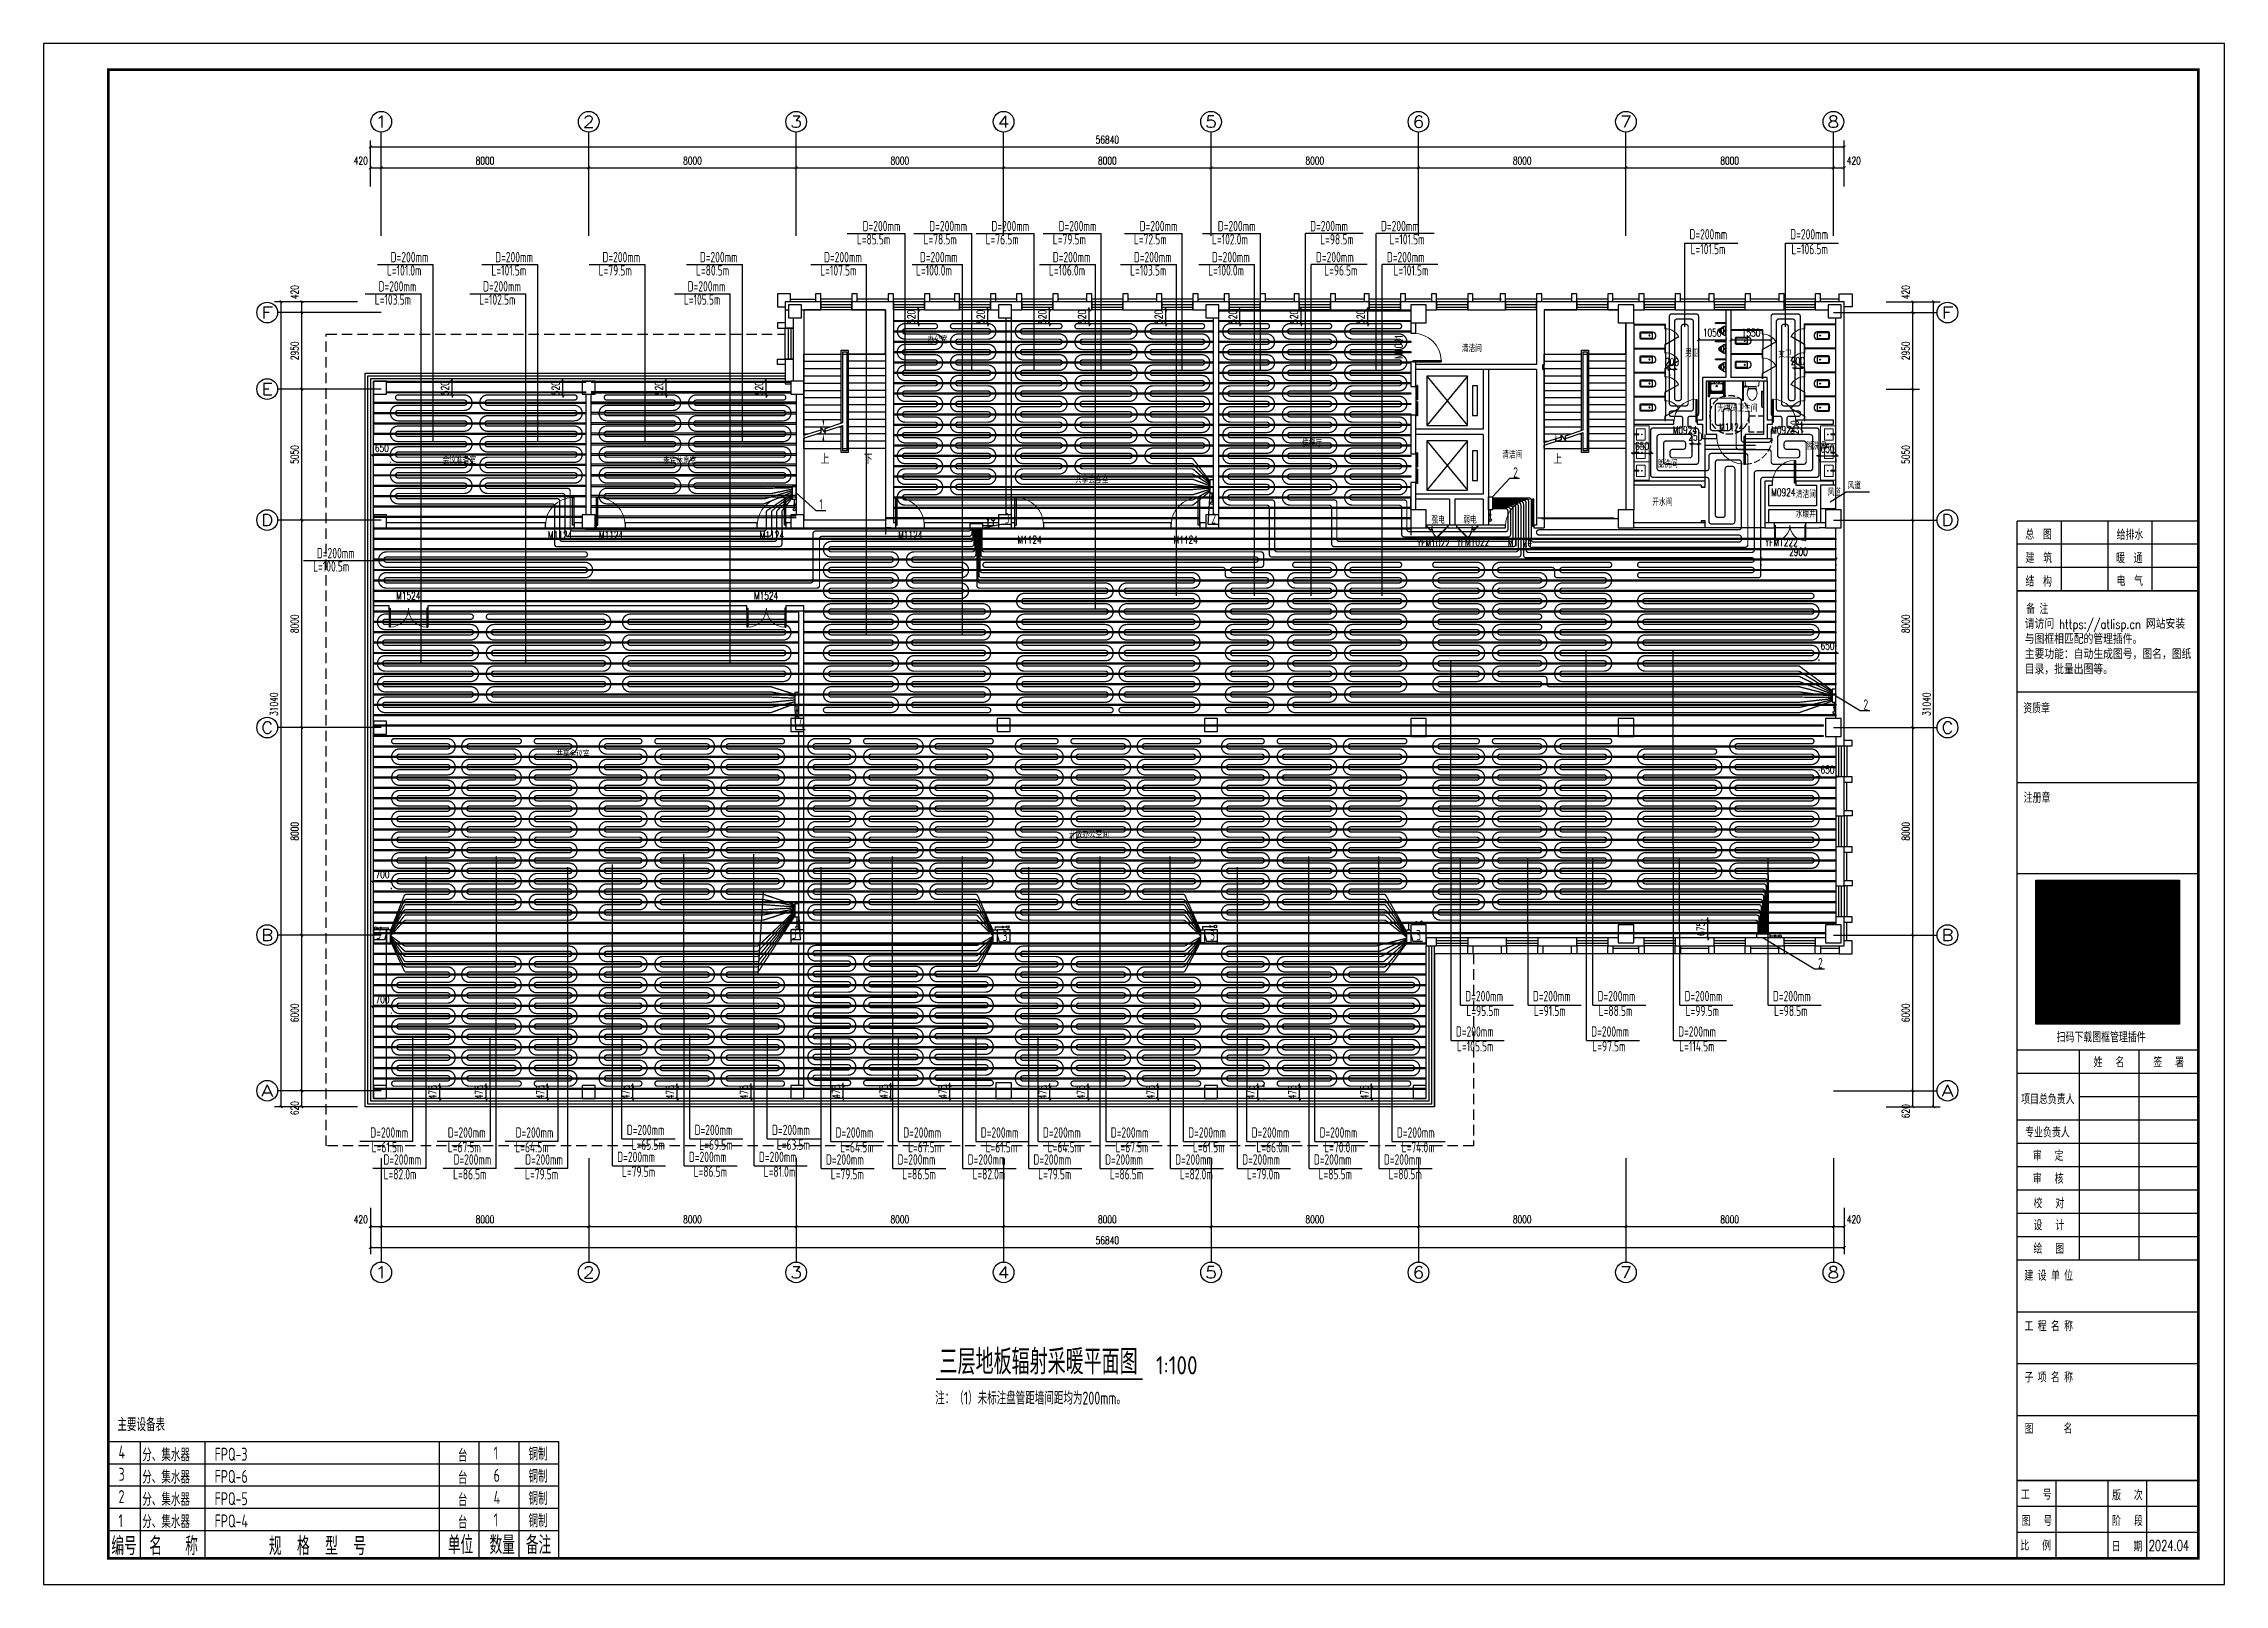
# Model space of a CAD drawing. Extents: x 2430460 to 2514560, y -608375 to -364775.
# Drawn here: x 2430460 to 2514560, y -485575 to -426175 of the extents above; entities that cross this region are included whole.
import ezdxf
from ezdxf.enums import TextEntityAlignment as Align

# ---------------------------------------------------------------- set-up
doc = ezdxf.new("R2018")
doc.units = 0
doc.header["$LTSCALE"] = 1000
doc.header["$MEASUREMENT"] = 0
for name, pattern in [('_DASH', [0.6, 0.4, -0.2]), ('CENTER', [2, 1.25, -0.25, 0.25, -0.25]), ('DASH', [0.35, 0.25, -0.1])]:
    doc.linetypes.add(name, pattern=pattern)
for name, color, linetype, lineweight in [('A-FLOR-IDEN', 7, 'Continuous', 20), ('A-LVTRY', 145, 'Continuous', 20), ('洁具', 144, 'Continuous', 9)]:
    doc.layers.add(name, color=color, linetype=linetype, lineweight=lineweight)
for name, color, linetype in [('AXIS', 3, 'Continuous'), ('AXIS_TEXT', 7, 'Continuous'), ('COLUMN', 9, 'Continuous'), ('CURTWALL', 4, 'Continuous'), ('DIM_SYMB', 3, 'Continuous'), ('EQ-采暖分集水器', 7, 'Continuous'), ('EVTR', 2, 'Continuous'), ('LATRINE', 6, 'Continuous'), ('LVTRY', 6, 'Continuous'), ('PIPE-地暖供', 4, 'Continuous'), ('PIPE-暖供水', 3, 'Continuous'), ('PIPE-暖回水', 2, 'DASH'), ('PUB_DIM', 3, 'Continuous'), ('PUB_TEXT', 7, 'Continuous'), ('STAIR', 2, 'Continuous'), ('TH_DIM', 3, 'Continuous'), ('TK', 4, 'Continuous'), ('VPIPE-暖供水', 3, 'Continuous'), ('VPIPE-暖回水', 2, 'Continuous'), ('WALL', 9, 'Continuous'), ('WINDOW', 4, 'Continuous'), ('WINDOW_TEXT', 7, 'Continuous'), ('木龙骨', 23, 'Continuous'), ('立面', 254, 'Continuous'), ('设备表', 7, 'Continuous'), ('采暖', 7, 'Continuous')]:
    doc.layers.add(name, color=color, linetype=linetype)
doc.styles.add('11$0$TSSD_Norm', font='TSSDENG', dxfattribs={"width": 0.7, "bigfont": 'HZTXT'})
doc.styles.add('26#标准$0$TSSD_REIN', font='Tssdeng.shx', dxfattribs={"width": 0.7, "bigfont": 'tssdchn.shx'})
doc.styles.add('_TCH_AXIS', font='COMPLEX', dxfattribs={"bigfont": 'GBCBIG'})
doc.styles.add('_TCH_DIM', font='SIMPLEX', dxfattribs={"bigfont": 'GBCBIG'})
doc.styles.add('_TCH_DIM_T3', font='SIMPLEX', dxfattribs={"width": 0.705882, "bigfont": 'GBCBIG'})
doc.styles.add('_TCH_WINDOW', font='SIMPLEX', dxfattribs={"height": 3.5, "bigfont": 'GBCBIG'})
doc.styles.add('_THVAC_SERIAL', font='COMPLEX', dxfattribs={"width": 0.8, "height": 3.5, "bigfont": 'HZTXT'})
doc.styles.add('COMPLEX', font='COMPLEX')
doc.styles.add('HZTXT1', font='romans.shx', dxfattribs={"width": 0.7, "bigfont": 'GBHZFS.SHX'})
doc.styles.add('ROS', font='simhei.ttf', dxfattribs={"width": 0.7})
doc.styles.get("Standard").update_dxf_attribs({"font": 'gbenor.shx', "bigfont": 'gbcbig.shx'})
doc.styles.add('TSSD_Dimension', font='tssdeng.shx', dxfattribs={"width": 0.7, "bigfont": 'hztxt.shx'})
doc.styles.add('TSSD_Rein', font='Tssdeng.shx', dxfattribs={"width": 0.7, "bigfont": 'hztxt.shx'})
doc.styles.add('黑体', font='simhei.ttf')
doc.dimstyles.new('_TCH_ARCH&&100', dxfattribs={"dimtxt": 297.5, "dimasz": 100, "dimexe": 250, "dimexo": 300, "dimgap": 126.25, "dimtad": 1, "dimdec": 0, "dimzin": 0, "dimdsep": 46, "dimtxsty": '_TCH_DIM_T3', "dimblk": 'ARCHTICK', "dimcen": 0.09, "dimclrt": 7, "dimazin": 2, "dimtfac": 1, "dimtdec": 0, "dimtix": 1, "dimtmove": 2, "dimatfit": 3, "dimfxl": 30, "dimtolj": 1, "dimtzin": 0, "dimarcsym": 0})

msp = doc.modelspace()

# ---------------------------------------------------------------- texts
at = {"char_height": 400, "width": 1509.222, "style": '26#标准$0$TSSD_REIN'}
for s, insert, attachment_point in [('D=200mm', (2463505.1, -433407.8), 9), ('D=200mm', (2466076.4, -433407.8), 9), ('D=200mm', (2468472.2, -433407.8), 9), ('D=200mm', (2471061.8, -433407.8), 9), ('D=200mm', (2474190.1, -433407.8), 9), ('D=200mm', (2477202.6, -433407.8), 9), ('D=200mm', (2479302, -433407.8), 7), ('D=200mm', (2482034.1, -433407.8), 7), ('L=85.5m', (2461820.6, -433918.9), 7), ('L=78.5m', (2464391.9, -433918.9), 7), ('L=76.5m', (2466787.7, -433918.9), 7), ('L=79.5m', (2469377.3, -433918.9), 7), ('L=72.5m', (2472505.6, -433918.9), 7), ('L=102.0m', (2475518.1, -433918.9), 7), ('L=98.5m', (2480986.5, -433918.9), 9), ('L=101.5m', (2483718.5, -433918.9), 9), ('D=200mm', (2493929.8, -433725.7), 7), ('L=101.5m', (2493973.8, -434293.8), 7), ('D=200mm', (2497817.9, -433725.7), 7), ('L=106.5m', (2497861.8, -434293.8), 7), ('L=101.0m', (2443697.7, -435116.9), 7), ('D=200mm', (2445305.2, -434605.8), 9), ('L=101.5m', (2447727.9, -435116.9), 7), ('D=200mm', (2449335.5, -434605.8), 9), ('L=79.5m', (2451864.4, -435116.9), 7), ('D=200mm', (2453472, -434605.8), 9), ('L=80.5m', (2455619, -435116.9), 7), ('D=200mm', (2457226.5, -434605.8), 9), ('L=107.5m', (2460409.7, -435116.9), 7), ('D=200mm', (2462017.3, -434605.8), 9), ('L=100.0m', (2464103.8, -435116.9), 7), ('D=200mm', (2465711.4, -434605.8), 9), ('L=106.0m', (2469230, -435116.9), 7), ('D=200mm', (2470837.6, -434605.8), 9), ('L=103.5m', (2472358.3, -435116.9), 7), ('D=200mm', (2473965.8, -434605.8), 9), ('L=100.0m', (2475370.8, -435116.9), 7), ('D=200mm', (2476978.3, -434605.8), 9), ('D=200mm', (2479526.3, -434605.8), 7), ('L=96.5m', (2481133.8, -435116.9), 9), ('D=200mm', (2482258.3, -434605.8), 7), ('L=101.5m', (2483865.9, -435116.9), 9), ('D=200mm', (2444838, -435732), 9), ('D=200mm', (2448868.3, -435732), 9), ('D=200mm', (2456759.3, -435732), 9), ('L=103.5m', (2443230.5, -436243), 7), ('L=102.5m', (2447260.7, -436243), 7), ('L=105.5m', (2455151.8, -436243), 7), ('2', (2487131.7, -442906.7), 7), ('2', (2487131.7, -442906.7), 7), ('1', (2460374, -443735), 1), ('3', (2467521, -444676.5), 7), ('3', (2467521, -444676.5), 7), ('2', (2475491, -444676.5), 7), ('2', (2475491, -444676.5), 7), ('D=200mm', (2442461.4, -446018.6), 9), ('L=100.5m', (2440853.8, -446529.6), 7), ('2', (2500641.6, -451857.7), 7), ('4', (2459582.9, -452187.1), 1), ('3', (2443470.3, -460698.1), 9), ('3', (2459504.1, -460698.1), 9), ('3', (2467443.7, -460777), 7), ('3', (2467443.7, -460777), 7), ('3', (2475443.7, -460748.1), 7), ('3', (2475443.7, -460748.1), 7), ('3', (2483393.7, -460748.1), 7), ('3', (2483393.7, -460748.1), 7), ('2', (2498888.3, -461822), 7), ('D=200mm', (2485284.2, -463096.5), 7), ('L=95.5m', (2485328.2, -463664.7), 7), ('D=200mm', (2487890.3, -463096.5), 7), ('L=91.5m', (2487934.2, -463664.7), 7), ('D=200mm', (2490387.3, -463096.5), 7), ('L=88.5m', (2490431.3, -463664.7), 7), ('D=200mm', (2493739, -463096.5), 7), ('L=99.5m', (2493782.9, -463664.7), 7), ('D=200mm', (2497149.4, -463096.5), 7), ('L=98.5m', (2497193.4, -463664.7), 7), ('D=200mm', (2484923.6, -464461.9), 7), ('D=200mm', (2490142.1, -464461.9), 7), ('D=200mm', (2493493.8, -464461.9), 7), ('L=105.5m', (2484967.5, -465030.1), 7), ('L=97.5m', (2490186.1, -465030.1), 7), ('L=114.5m', (2493537.7, -465030.1), 7), ('D=200mm', (2444521.8, -468354.8), 9), ('D=200mm', (2447508, -468354.8), 9), ('D=200mm', (2450124.2, -468354.8), 9), ('D=200mm', (2452947.1, -468254.8), 7), ('L=65.5m', (2453130.8, -468823), 7), ('D=200mm', (2455563.3, -468254.8), 7), ('L=69.5m', (2455747, -468823), 7), ('D=200mm', (2458549.5, -468254.8), 7), ('L=63.5m', (2458733.2, -468823), 7), ('D=200mm', (2460997.1, -468354.8), 7), ('D=200mm', (2463613.3, -468354.8), 7), ('D=200mm', (2466599.5, -468354.8), 7), ('D=200mm', (2468997.1, -468354.8), 7), ('D=200mm', (2471613.3, -468354.8), 7), ('D=200mm', (2474599.5, -468354.8), 7), ('D=200mm', (2477047.1, -468354.8), 7), ('D=200mm', (2479663.3, -468354.8), 7), ('D=200mm', (2482649.5, -468354.8), 7), ('L=61.5m', (2444338.1, -468923), 9), ('D=200mm', (2445025.5, -469395.2), 9), ('L=67.5m', (2447324.3, -468923), 9), ('D=200mm', (2447728.1, -469395.2), 9), ('L=64.5m', (2449940.5, -468923), 9), ('D=200mm', (2450490.4, -469395.2), 9), ('D=200mm', (2452580.9, -469295.2), 7), ('D=200mm', (2455343.2, -469295.2), 7), ('D=200mm', (2458045.8, -469295.2), 7), ('D=200mm', (2460630.9, -469395.2), 7), ('L=64.5m', (2461180.8, -468923), 7), ('D=200mm', (2463393.2, -469395.2), 7), ('L=67.5m', (2463797, -468923), 7), ('D=200mm', (2466095.8, -469395.2), 7), ('L=61.5m', (2466783.2, -468923), 7), ('D=200mm', (2468630.9, -469395.2), 7), ('L=64.5m', (2469180.8, -468923), 7), ('D=200mm', (2471393.2, -469395.2), 7), ('L=67.5m', (2471797, -468923), 7), ('D=200mm', (2474095.8, -469395.2), 7), ('L=61.5m', (2474783.2, -468923), 7), ('D=200mm', (2476680.9, -469395.2), 7), ('L=66.0m', (2477230.8, -468923), 7), ('D=200mm', (2479443.2, -469395.2), 7), ('L=70.0m', (2479847, -468923), 7), ('D=200mm', (2482145.8, -469395.2), 7), ('L=74.0m', (2482833.2, -468923), 7), ('L=82.0m', (2444841.8, -469963.3), 9), ('L=86.5m', (2447544.4, -469963.3), 9), ('L=79.5m', (2450306.8, -469963.3), 9), ('L=79.5m', (2452764.5, -469863.3), 7), ('L=86.5m', (2455526.8, -469863.3), 7), ('L=81.0m', (2458229.5, -469863.3), 7), ('L=79.5m', (2460814.5, -469963.3), 7), ('L=86.5m', (2463576.8, -469963.3), 7), ('L=82.0m', (2466279.5, -469963.3), 7), ('L=79.5m', (2468814.5, -469963.3), 7), ('L=86.5m', (2471576.8, -469963.3), 7), ('L=82.0m', (2474279.5, -469963.3), 7), ('L=79.0m', (2476864.5, -469963.3), 7), ('L=85.5m', (2479626.8, -469963.3), 7), ('L=80.5m', (2482329.5, -469963.3), 7)]:
    msp.add_mtext(s, dxfattribs=dict(at, insert=insert, attachment_point=attachment_point))
at = {"insert": (2464843.2, -478143), "char_height": 500, "attachment_point": 1, "style": 'TSSD_Rein'}
msp.add_mtext_dynamic_manual_height_columns('注：（1）未标注盘管距墙间距均为200mm。', width=7736.914, gutter_width=17.5, heights=[0], dxfattribs=at)
at = {"layer": 'PUB_TEXT'}
for s, height, p in [('三层地板辐射采暖平面图', 964.539, (2465013.1, -477478.5)), ('1:100', 700, (2473355.3, -477478.5))]:
    msp.add_text(s, height=height, dxfattribs=at).set_placement(p)
at = {"layer": 'PUB_TEXT', "style": '11$0$TSSD_Norm', "width": 0.7}
msp.add_text('主要设备表', height=500, dxfattribs=at).set_placement((2433306.4, -479667.5))
at = {"layer": '设备表', "linetype": 'Continuous', "lineweight": 0, "style": 'TSSD_Rein', "width": 0.7}
for s, p in [('分、集水器', (2434264.8, -480831.8)), ('FPQ-3', (2437055.1, -480806)), ('分、集水器', (2434264.8, -481689.8)), ('FPQ-6', (2437055.1, -481664)), ('分、集水器', (2434264.8, -482547.8)), ('FPQ-5', (2437055.1, -482522)), ('分、集水器', (2434264.8, -483405.8)), ('FPQ-4', (2437055.1, -483380))]:
    msp.add_text(s, height=500, dxfattribs=at).set_placement(p)
at = {"layer": '采暖', "style": 'TSSD_Dimension', "width": 0.7}
for s, height, p in [('4', 500, (2433350.1, -480724.6)), ('台', 500, (2446435.9, -480856.4)), ('1', 500, (2447815.9, -480763.1)), ('铜制', 500, (2449159.9, -480799.7)), ('3', 500, (2433350.1, -481582.6)), ('台', 500, (2446435.9, -481714.4)), ('6', 500, (2447815.9, -481621.1)), ('铜制', 500, (2449159.9, -481657.7)), ('2', 500, (2433350.1, -482440.6)), ('台', 500, (2446435.9, -482572.4)), ('4', 500, (2447815.9, -482479.1)), ('铜制', 500, (2449159.9, -482515.7)), ('1', 500, (2433350.1, -483369.8)), ('台', 500, (2446435.9, -483430.4)), ('1', 500, (2447815.9, -483337.1)), ('铜制', 500, (2449159.9, -483373.7)), ('编号', 700, (2433073, -484450.2)), ('名   称', 700, (2434538.7, -484450.2)), ('规  格  型  号', 700, (2439149.1, -484450.2)), ('单位', 700, (2446048.6, -484406.1)), ('数量', 700, (2447656.5, -484406.1)), ('备注', 700, (2449058, -484406.1))]:
    msp.add_text(s, height=height, dxfattribs=at).set_placement(p)

# ---------------------------------------------------------------- blocks, each defined once
blk = doc.blocks.new('$lvtry$00000200')
at = {"color": 0}
for p, q in [((-110, -40), (-110, -470)), ((100, -30), (-100, -30)), ((110, -470), (110, -40))]:
    blk.add_line(p, q, dxfattribs=at)
blk.add_lwpolyline([(100, 0), (-100, 0, 0.414214), (-140, -40), (-140, -480, 0.414214), (-30, -590), (30, -590, 0.414214), (140, -480), (140, -40, 0.414214)], format="xyb", close=True, dxfattribs=at)
blk.add_lwpolyline([(140, -470), (-140, -470)], dxfattribs=at)
blk.add_circle((0, -359), 20, dxfattribs=at)
for centre, start, end in [((-100, -40), 90, 180), ((100, -40), 0, 90)]:
    blk.add_arc(centre, 10, start, end, dxfattribs=at)
for p in [(0, 0), (0, -359)]:
    blk.add_point(p, dxfattribs=at)
blk = doc.blocks.new('$lvtry$00000107')
for p, q in [((-170, 0), (170, 0)), ((-170, -61), (-170, 0)), ((170, -61), (170, 0)), ((-162, -88), (-69, -231)), ((-124, -91), (-43, -216)), ((-116, -76), (116, -76)), ((43, -216), (124, -91)), ((69, -231), (162, -88))]:
    blk.add_line(p, q)
for centre, radius in [((0, -177), 20), ((0, -38), 17.7)]:
    blk.add_circle(centre, radius)
for centre, radius, start, end in [((-120, -61), 50, 180, 213.0863), ((-116, -86), 10, 90, 213.0863), ((0, -191), 80, 210, 330), ((0, -191), 50, 210, 330), ((116, -86), 10, 326.9137, 90), ((120, -61), 50, 326.9137, 0)]:
    blk.add_arc(centre, radius, start, end)
blk.add_point((0, -38))
blk = doc.blocks.new('52')
at = {"layer": 'A-LVTRY'}
for p, q in [((2025174, -89652), (2025174, -90361)), ((2025207, -90361), (2025207, -89652)), ((2025355, -89937), (2025396, -90178)), ((2025725, -89937), (2025684, -90178)), ((2025897, -89971), (2025897, -89427)), ((2025964, -89954), (2025914, -89954)), ((2025930, -89954), (2025930, -89427)), ((2025964, -89344), (2025974, -89344)), ((2025964, -89397), (2025964, -89344)), ((2025970, -89354), (2025964, -89354)), ((2025970, -89387), (2025964, -89387)), ((2025974, -89397), (2025964, -89397)), ((2025964, -89944), (2025974, -89944)), ((2025964, -89997), (2025964, -89944)), ((2025164, -90361), (2025164, -90371)), ((2025217, -90361), (2025164, -90361)), ((2025217, -90371), (2025217, -90361)), ((2025333, -90174), (2025244, -90189)), ((2025259, -90164), (2025344, -90164)), ((2025352, -90170), (2025339, -90176)), ((2025435, -90084), (2025465, -90084)), ((2025435, -90106), (2025435, -90084)), ((2025465, -90106), (2025435, -90106)), ((2025465, -90084), (2025465, -90106)), ((2025475, -90101), (2025465, -90101)), ((2025475, -90106), (2025475, -90084)), ((2025605, -90106), (2025475, -90106)), ((2025605, -90084), (2025605, -90106)), ((2025605, -90101), (2025615, -90101)), ((2025615, -90084), (2025615, -90106)), ((2025645, -90084), (2025615, -90084)), ((2025615, -90106), (2025645, -90106)), ((2025645, -90106), (2025645, -90084)), ((2025914, -89987), (2025964, -89987)), ((2025974, -89997), (2025964, -89997))]:
    blk.add_line(p, q, dxfattribs=at)
blk.add_circle((2025244, -90164), 25, dxfattribs=at)
for centre, radius, start, end in [((2025190, -89652), 16.5, 0, 180), ((2025634, -89890), 283, 124.20546, 219.76911), ((2025540, -89751), 116, 55.79454, 124.20546), ((2025446, -89890), 283, 320.23089, 55.79454), ((2025970, -89427), 73, 90, 180), ((2025914, -89971), 16.5, 90, 270), ((2025970, -89427), 40, 90, 180), ((2025259, -90159), 4.47, 188.438, 270), ((2025956, -90326), 681, 170.56767, 181.29048), ((2025305, -90341), 30, 181.29048, 270), ((2025314, -90219), 30, 99.39242, 170.56767), ((2025540, -91588), 1417, 80.60758, 99.39242), ((2025334, -90181), 7.2, 44.80926, 99.60707), ((2025349, -90181), 11.1, 71.51587, 152.14384), ((2025344, -90172), 8.66, 13.40924, 90), ((2025440, -90052), 30, 219.76911, 265.55342), ((2025540, -88761), 1325, 265.55342, 274.44658), ((2025641, -90052), 30, 274.44658, 320.23089), ((2025766, -90219), 30, 9.43233, 80.60758), ((2025775, -90341), 30, 270, 358.70952), ((2025124, -90326), 681, 358.70952, 9.43233)]:
    blk.add_arc(centre, radius, start, end, dxfattribs=at)
blk = doc.blocks.new('$plan$00003700')
at = {"layer": '洁具'}
for p, q in [((-279, -123), (-251, -123)), ((-277, -51), (-251, -51)), ((-251, -349), (-251, -26)), ((-251, -26), (251, -26)), ((-221, -381), (-251, -349)), ((-232, -26), (-232, -79)), ((-232, -79), (-154, -79)), ((-191, -100), (-232, -127)), ((-232, -127), (-232, -335)), ((-232, -335), (-191, -381)), ((222, -381), (-221, -381)), ((-191, -100), (189, -100)), ((-149, -84), (-149, -100)), ((148, -84), (148, -100)), ((232, -79), (153, -79)), ((232, -335), (191, -381)), ((192, -101), (232, -127)), ((222, -381), (251, -349)), ((232, -26), (232, -79)), ((232, -127), (232, -335)), ((251, -349), (251, -26)), ((279, -51), (253, -51)), ((281, -123), (253, -123))]:
    blk.add_line(p, q, dxfattribs=at)
blk.add_lwpolyline([(280, -350), (230, -410), (-230, -410), (-280, -350), (-280, 0), (280, 0)], close=True, dxfattribs=at)
for centre, radius in [((-89, -56), 15), ((1, -182), 33.1), ((1, -182), 24.9), ((1, -44), 8), ((91, -54), 15)]:
    blk.add_circle(centre, radius, dxfattribs=at)
for centre, start, end in [((-154, -84), 0, 90), ((153, -84), 90, 180), ((189, -105), 57.24435, 90)]:
    blk.add_arc(centre, 5, start, end, dxfattribs=at)
blk = doc.blocks.new('A$C372F7DB2')
at = {"layer": 'LVTRY'}
for points in [[(-580, -40, -1), (-580, 0), (0, 0), (0, -40)], [(-580, -640, -1), (-580, -600), (0, -600), (0, -640)], [(-470, -39, -1), (-431, -39), (-431, -600, -1), (-470, -600)]]:
    blk.add_lwpolyline(points, format="xyb", close=True, dxfattribs=at)
at = {"layer": 'LVTRY', "rotation": 269.9999999999999}
blk.add_blockref('$plan$00003700', (0, -320, 0), dxfattribs=at)
blk = doc.blocks.new('A$C549865D3')
at = {"layer": 'A-LVTRY'}
blk.add_lwpolyline([(299, 430), (550, 430), (550, 0), (0, 0), (0, 430), (252, 430)], dxfattribs=at)
for points in [[(252, 500), (252, 458), (299, 458), (299, 500)], [(299, 500), (299, 310), (252, 310), (252, 500)]]:
    blk.add_lwpolyline(points, close=True, dxfattribs=at)
blk.add_circle((275, 170), 20, dxfattribs=at)
blk = doc.blocks.new('2313414')
at = {"layer": 'A-LVTRY'}
blk.add_lwpolyline([(1698294, -109163), (1698294, -108463), (1698894, -108463), (1698894, -109163)], close=True, dxfattribs=at)
at = {"layer": 'A-LVTRY', "xscale": -0.8, "yscale": 0.8, "zscale": 0.8, "rotation": 90}
blk.add_blockref('A$C549865D3', (1698741, -108582), dxfattribs=at)
blk = doc.blocks.new('_ArchTick')
at = {"color": 0, "linetype": 'ByBlock', "const_width": 0.4}
blk.add_lwpolyline([(-0.5, -0.5), (0.5, 0.5)], dxfattribs=at)
blk = doc.blocks.new('*D97')
at = {"layer": 'Defpoints', "color": 0, "transparency": 16777216}
for p in [(17435, 27780), (18767, 27780), (17435, 27360)]:
    blk.add_point(p, dxfattribs=at)
at = {"layer": 'PUB_DIM', "color": 0, "lineweight": -2, "transparency": 16777216}
for p, q in [((17735, 27780), (19017, 27780)), ((18767, 27360), (18767, 27780)), ((17735, 27360), (19017, 27360))]:
    blk.add_line(p, q, dxfattribs=at)
at = {"layer": 'PUB_DIM', "color": 0, "lineweight": -2, "transparency": 16777216, "xscale": 100, "yscale": 100, "zscale": 100}
for p, rotation in [((18767, 27780), 90), ((18767, 27360), 270)]:
    blk.add_blockref('_ArchTick', p, dxfattribs=dict(at, rotation=rotation))
at = {"layer": 'PUB_DIM', "color": 7, "transparency": 16777216, "insert": (18492, 28150), "char_height": 297.5, "attachment_point": 5, "rotation": 90, "style": '_TCH_DIM_T3'}
blk.add_mtext('\\A1;420', dxfattribs=at)
blk = doc.blocks.new('*D98')
at = {"layer": 'Defpoints', "color": 0, "transparency": 16777216}
for p in [(17435, 27360), (18767, 27360), (17435, 24410)]:
    blk.add_point(p, dxfattribs=at)
at = {"layer": 'PUB_DIM', "color": 0, "lineweight": -2, "transparency": 16777216}
for p, q in [((17735, 27360), (19017, 27360)), ((18767, 24410), (18767, 27360)), ((17735, 24410), (19017, 24410))]:
    blk.add_line(p, q, dxfattribs=at)
at = {"layer": 'PUB_DIM', "color": 0, "lineweight": -2, "transparency": 16777216, "xscale": 100, "yscale": 100, "zscale": 100}
for p, rotation in [((18767, 27360), 90), ((18767, 24410), 270)]:
    blk.add_blockref('_ArchTick', p, dxfattribs=dict(at, rotation=rotation))
at = {"layer": 'PUB_DIM', "color": 7, "transparency": 16777216, "insert": (18492, 25885), "char_height": 297.5, "attachment_point": 5, "rotation": 90, "style": '_TCH_DIM_T3'}
blk.add_mtext('\\A1;2950', dxfattribs=at)
blk = doc.blocks.new('*D99')
at = {"layer": 'Defpoints', "color": 0, "transparency": 16777216}
for p in [(17435, 24410), (18767, 24410), (17435, 19360)]:
    blk.add_point(p, dxfattribs=at)
at = {"layer": 'PUB_DIM', "color": 0, "lineweight": -2, "transparency": 16777216}
for p, q in [((17735, 24410), (19017, 24410)), ((18767, 19360), (18767, 24410)), ((17735, 19360), (19017, 19360))]:
    blk.add_line(p, q, dxfattribs=at)
at = {"layer": 'PUB_DIM', "color": 0, "lineweight": -2, "transparency": 16777216, "xscale": 100, "yscale": 100, "zscale": 100}
for p, rotation in [((18767, 24410), 90), ((18767, 19360), 270)]:
    blk.add_blockref('_ArchTick', p, dxfattribs=dict(at, rotation=rotation))
at = {"layer": 'PUB_DIM', "color": 7, "transparency": 16777216, "insert": (18492, 21885), "char_height": 297.5, "attachment_point": 5, "rotation": 90, "style": '_TCH_DIM_T3'}
blk.add_mtext('\\A1;5050', dxfattribs=at)
blk = doc.blocks.new('*D100')
at = {"layer": 'Defpoints', "color": 0, "transparency": 16777216}
for p in [(17435, 19360), (18767, 19360), (17435, 11360)]:
    blk.add_point(p, dxfattribs=at)
at = {"layer": 'PUB_DIM', "color": 0, "lineweight": -2, "transparency": 16777216}
for p, q in [((17735, 19360), (19017, 19360)), ((18767, 11360), (18767, 19360)), ((17735, 11360), (19017, 11360))]:
    blk.add_line(p, q, dxfattribs=at)
at = {"layer": 'PUB_DIM', "color": 0, "lineweight": -2, "transparency": 16777216, "xscale": 100, "yscale": 100, "zscale": 100}
for p, rotation in [((18767, 19360), 90), ((18767, 11360), 270)]:
    blk.add_blockref('_ArchTick', p, dxfattribs=dict(at, rotation=rotation))
at = {"layer": 'PUB_DIM', "color": 7, "transparency": 16777216, "insert": (18492, 15360), "char_height": 297.5, "attachment_point": 5, "rotation": 90, "style": '_TCH_DIM_T3'}
blk.add_mtext('\\A1;8000', dxfattribs=at)
blk = doc.blocks.new('*D101')
at = {"layer": 'Defpoints', "color": 0, "transparency": 16777216}
for p in [(17435, 11360), (18767, 11360), (17435, 3360)]:
    blk.add_point(p, dxfattribs=at)
at = {"layer": 'PUB_DIM', "color": 0, "lineweight": -2, "transparency": 16777216}
for p, q in [((17735, 11360), (19017, 11360)), ((18767, 3360), (18767, 11360)), ((17735, 3360), (19017, 3360))]:
    blk.add_line(p, q, dxfattribs=at)
at = {"layer": 'PUB_DIM', "color": 0, "lineweight": -2, "transparency": 16777216, "xscale": 100, "yscale": 100, "zscale": 100}
for p, rotation in [((18767, 11360), 90), ((18767, 3360), 270)]:
    blk.add_blockref('_ArchTick', p, dxfattribs=dict(at, rotation=rotation))
at = {"layer": 'PUB_DIM', "color": 7, "transparency": 16777216, "insert": (18492, 7360), "char_height": 297.5, "attachment_point": 5, "rotation": 90, "style": '_TCH_DIM_T3'}
blk.add_mtext('\\A1;8000', dxfattribs=at)
blk = doc.blocks.new('*D102')
at = {"layer": 'Defpoints', "color": 0, "transparency": 16777216}
for p in [(17435, 3360), (18767, 3360), (17435, -2640)]:
    blk.add_point(p, dxfattribs=at)
at = {"layer": 'PUB_DIM', "color": 0, "lineweight": -2, "transparency": 16777216}
for p, q in [((17735, 3360), (19017, 3360)), ((18767, -2640), (18767, 3360)), ((17735, -2640), (19017, -2640))]:
    blk.add_line(p, q, dxfattribs=at)
at = {"layer": 'PUB_DIM', "color": 0, "lineweight": -2, "transparency": 16777216, "xscale": 100, "yscale": 100, "zscale": 100}
for p, rotation in [((18767, 3360), 90), ((18767, -2640), 270)]:
    blk.add_blockref('_ArchTick', p, dxfattribs=dict(at, rotation=rotation))
at = {"layer": 'PUB_DIM', "color": 7, "transparency": 16777216, "insert": (18492, 360), "char_height": 297.5, "attachment_point": 5, "rotation": 90, "style": '_TCH_DIM_T3'}
blk.add_mtext('\\A1;6000', dxfattribs=at)
blk = doc.blocks.new('*D103')
at = {"layer": 'Defpoints', "color": 0, "transparency": 16777216}
for p in [(17435, -2640), (17435, -3260), (18767, -2640)]:
    blk.add_point(p, dxfattribs=at)
at = {"layer": 'PUB_DIM', "color": 0, "lineweight": -2, "transparency": 16777216}
for p, q in [((17735, -2640), (19017, -2640)), ((17735, -3260), (19017, -3260)), ((18767, -3260), (18767, -2640))]:
    blk.add_line(p, q, dxfattribs=at)
at = {"layer": 'PUB_DIM', "color": 0, "lineweight": -2, "transparency": 16777216, "xscale": 100, "yscale": 100, "zscale": 100}
for p, rotation in [((18767, -2640), 90), ((18767, -3260), 270)]:
    blk.add_blockref('_ArchTick', p, dxfattribs=dict(at, rotation=rotation))
at = {"layer": 'PUB_DIM', "color": 7, "transparency": 16777216, "insert": (18492, -3430), "char_height": 297.5, "attachment_point": 5, "rotation": 90, "style": '_TCH_DIM_T3'}
blk.add_mtext('\\A1;620', dxfattribs=at)
blk = doc.blocks.new('*D104')
at = {"layer": 'Defpoints', "color": 0, "transparency": 16777216}
for p in [(18395, 27780), (19567, 27780), (18395, -3260)]:
    blk.add_point(p, dxfattribs=at)
at = {"layer": 'PUB_DIM', "color": 0, "lineweight": -2, "transparency": 16777216}
for p, q in [((18695, 27780), (19817, 27780)), ((19567, -3260), (19567, 27780)), ((18695, -3260), (19817, -3260))]:
    blk.add_line(p, q, dxfattribs=at)
at = {"layer": 'PUB_DIM', "color": 0, "lineweight": -2, "transparency": 16777216, "xscale": 100, "yscale": 100, "zscale": 100}
for p, rotation in [((19567, 27780), 90), ((19567, -3260), 270)]:
    blk.add_blockref('_ArchTick', p, dxfattribs=dict(at, rotation=rotation))
at = {"layer": 'PUB_DIM', "color": 7, "transparency": 16777216, "insert": (19292, 12260), "char_height": 297.5, "attachment_point": 5, "rotation": 90, "style": '_TCH_DIM_T3'}
blk.add_mtext('\\A1;31040', dxfattribs=at)
blk = doc.blocks.new('*D105')
at = {"layer": 'Defpoints', "color": 0, "transparency": 16777216}
for p in [(-43367, 27780), (-40920, 27780), (-40920, 27360)]:
    blk.add_point(p, dxfattribs=at)
at = {"layer": 'PUB_DIM', "color": 0, "lineweight": -2, "transparency": 16777216}
for p, q in [((-41220, 27780), (-43617, 27780)), ((-43367, 27360), (-43367, 27780)), ((-41220, 27360), (-43617, 27360))]:
    blk.add_line(p, q, dxfattribs=at)
at = {"layer": 'PUB_DIM', "color": 0, "lineweight": -2, "transparency": 16777216, "xscale": 100, "yscale": 100, "zscale": 100}
for p, rotation in [((-43367, 27780), 90), ((-43367, 27360), 270)]:
    blk.add_blockref('_ArchTick', p, dxfattribs=dict(at, rotation=rotation))
at = {"layer": 'PUB_DIM', "color": 7, "transparency": 16777216, "insert": (-43642, 28150), "char_height": 297.5, "attachment_point": 5, "rotation": 90, "style": '_TCH_DIM_T3'}
blk.add_mtext('\\A1;420', dxfattribs=at)
blk = doc.blocks.new('*D106')
at = {"layer": 'Defpoints', "color": 0, "transparency": 16777216}
for p in [(-43367, 27360), (-40920, 27360), (-40920, 24410)]:
    blk.add_point(p, dxfattribs=at)
at = {"layer": 'PUB_DIM', "color": 0, "lineweight": -2, "transparency": 16777216}
for p, q in [((-41220, 27360), (-43617, 27360)), ((-43367, 24410), (-43367, 27360)), ((-41220, 24410), (-43617, 24410))]:
    blk.add_line(p, q, dxfattribs=at)
at = {"layer": 'PUB_DIM', "color": 0, "lineweight": -2, "transparency": 16777216, "xscale": 100, "yscale": 100, "zscale": 100}
for p, rotation in [((-43367, 27360), 90), ((-43367, 24410), 270)]:
    blk.add_blockref('_ArchTick', p, dxfattribs=dict(at, rotation=rotation))
at = {"layer": 'PUB_DIM', "color": 7, "transparency": 16777216, "insert": (-43642, 25885), "char_height": 297.5, "attachment_point": 5, "rotation": 90, "style": '_TCH_DIM_T3'}
blk.add_mtext('\\A1;2950', dxfattribs=at)
blk = doc.blocks.new('*D107')
at = {"layer": 'Defpoints', "color": 0, "transparency": 16777216}
for p in [(-43367, 24410), (-40920, 24410), (-40920, 19360)]:
    blk.add_point(p, dxfattribs=at)
at = {"layer": 'PUB_DIM', "color": 0, "lineweight": -2, "transparency": 16777216}
for p, q in [((-41220, 24410), (-43617, 24410)), ((-43367, 19360), (-43367, 24410)), ((-41220, 19360), (-43617, 19360))]:
    blk.add_line(p, q, dxfattribs=at)
at = {"layer": 'PUB_DIM', "color": 0, "lineweight": -2, "transparency": 16777216, "xscale": 100, "yscale": 100, "zscale": 100}
for p, rotation in [((-43367, 24410), 90), ((-43367, 19360), 270)]:
    blk.add_blockref('_ArchTick', p, dxfattribs=dict(at, rotation=rotation))
at = {"layer": 'PUB_DIM', "color": 7, "transparency": 16777216, "insert": (-43642, 21885), "char_height": 297.5, "attachment_point": 5, "rotation": 90, "style": '_TCH_DIM_T3'}
blk.add_mtext('\\A1;5050', dxfattribs=at)
blk = doc.blocks.new('*D108')
at = {"layer": 'Defpoints', "color": 0, "transparency": 16777216}
for p in [(-43367, 19360), (-40920, 19360), (-40920, 11360)]:
    blk.add_point(p, dxfattribs=at)
at = {"layer": 'PUB_DIM', "color": 0, "lineweight": -2, "transparency": 16777216}
for p, q in [((-41220, 19360), (-43617, 19360)), ((-43367, 11360), (-43367, 19360)), ((-41220, 11360), (-43617, 11360))]:
    blk.add_line(p, q, dxfattribs=at)
at = {"layer": 'PUB_DIM', "color": 0, "lineweight": -2, "transparency": 16777216, "xscale": 100, "yscale": 100, "zscale": 100}
for p, rotation in [((-43367, 19360), 90), ((-43367, 11360), 270)]:
    blk.add_blockref('_ArchTick', p, dxfattribs=dict(at, rotation=rotation))
at = {"layer": 'PUB_DIM', "color": 7, "transparency": 16777216, "insert": (-43642, 15360), "char_height": 297.5, "attachment_point": 5, "rotation": 90, "style": '_TCH_DIM_T3'}
blk.add_mtext('\\A1;8000', dxfattribs=at)
blk = doc.blocks.new('*D109')
at = {"layer": 'Defpoints', "color": 0, "transparency": 16777216}
for p in [(-43367, 11360), (-40920, 11360), (-40920, 3360)]:
    blk.add_point(p, dxfattribs=at)
at = {"layer": 'PUB_DIM', "color": 0, "lineweight": -2, "transparency": 16777216}
for p, q in [((-41220, 11360), (-43617, 11360)), ((-43367, 3360), (-43367, 11360)), ((-41220, 3360), (-43617, 3360))]:
    blk.add_line(p, q, dxfattribs=at)
at = {"layer": 'PUB_DIM', "color": 0, "lineweight": -2, "transparency": 16777216, "xscale": 100, "yscale": 100, "zscale": 100}
for p, rotation in [((-43367, 11360), 90), ((-43367, 3360), 270)]:
    blk.add_blockref('_ArchTick', p, dxfattribs=dict(at, rotation=rotation))
at = {"layer": 'PUB_DIM', "color": 7, "transparency": 16777216, "insert": (-43642, 7360), "char_height": 297.5, "attachment_point": 5, "rotation": 90, "style": '_TCH_DIM_T3'}
blk.add_mtext('\\A1;8000', dxfattribs=at)
blk = doc.blocks.new('*D110')
at = {"layer": 'Defpoints', "color": 0, "transparency": 16777216}
for p in [(-43367, 3360), (-40920, 3360), (-40920, -2640)]:
    blk.add_point(p, dxfattribs=at)
at = {"layer": 'PUB_DIM', "color": 0, "lineweight": -2, "transparency": 16777216}
for p, q in [((-41220, 3360), (-43617, 3360)), ((-43367, -2640), (-43367, 3360)), ((-41220, -2640), (-43617, -2640))]:
    blk.add_line(p, q, dxfattribs=at)
at = {"layer": 'PUB_DIM', "color": 0, "lineweight": -2, "transparency": 16777216, "xscale": 100, "yscale": 100, "zscale": 100}
for p, rotation in [((-43367, 3360), 90), ((-43367, -2640), 270)]:
    blk.add_blockref('_ArchTick', p, dxfattribs=dict(at, rotation=rotation))
at = {"layer": 'PUB_DIM', "color": 7, "transparency": 16777216, "insert": (-43642, 360), "char_height": 297.5, "attachment_point": 5, "rotation": 90, "style": '_TCH_DIM_T3'}
blk.add_mtext('\\A1;6000', dxfattribs=at)
blk = doc.blocks.new('*D111')
at = {"layer": 'Defpoints', "color": 0, "transparency": 16777216}
for p in [(-43367, -2640), (-40920, -2640), (-40920, -3260)]:
    blk.add_point(p, dxfattribs=at)
at = {"layer": 'PUB_DIM', "color": 0, "lineweight": -2, "transparency": 16777216}
for p, q in [((-41220, -2640), (-43617, -2640)), ((-41220, -3260), (-43617, -3260)), ((-43367, -3260), (-43367, -2640))]:
    blk.add_line(p, q, dxfattribs=at)
at = {"layer": 'PUB_DIM', "color": 0, "lineweight": -2, "transparency": 16777216, "xscale": 100, "yscale": 100, "zscale": 100}
for p, rotation in [((-43367, -2640), 90), ((-43367, -3260), 270)]:
    blk.add_blockref('_ArchTick', p, dxfattribs=dict(at, rotation=rotation))
at = {"layer": 'PUB_DIM', "color": 7, "transparency": 16777216, "insert": (-43642, -3310), "char_height": 297.5, "attachment_point": 5, "rotation": 90, "style": '_TCH_DIM_T3'}
blk.add_mtext('\\A1;620', dxfattribs=at)
blk = doc.blocks.new('*D112')
at = {"layer": 'Defpoints', "color": 0, "transparency": 16777216}
for p in [(-44167, 27780), (-42976, 27780), (-42976, -3260)]:
    blk.add_point(p, dxfattribs=at)
at = {"layer": 'PUB_DIM', "color": 0, "lineweight": -2, "transparency": 16777216}
for p, q in [((-43276, 27780), (-44417, 27780)), ((-44167, -3260), (-44167, 27780)), ((-43276, -3260), (-44417, -3260))]:
    blk.add_line(p, q, dxfattribs=at)
at = {"layer": 'PUB_DIM', "color": 0, "lineweight": -2, "transparency": 16777216, "xscale": 100, "yscale": 100, "zscale": 100}
for p, rotation in [((-44167, 27780), 90), ((-44167, -3260), 270)]:
    blk.add_blockref('_ArchTick', p, dxfattribs=dict(at, rotation=rotation))
at = {"layer": 'PUB_DIM', "color": 7, "transparency": 16777216, "insert": (-44442, 12260), "char_height": 297.5, "attachment_point": 5, "rotation": 90, "style": '_TCH_DIM_T3'}
blk.add_mtext('\\A1;31040', dxfattribs=at)
blk = doc.blocks.new('*D113')
at = {"layer": 'Defpoints', "color": 0, "transparency": 16777216}
for p in [(-40720, -6861), (-40300, -6861), (-40300, -7878)]:
    blk.add_point(p, dxfattribs=at)
at = {"layer": 'PUB_DIM', "color": 0, "lineweight": -2, "transparency": 16777216}
for p, q in [((-40720, -7161), (-40720, -8128)), ((-40300, -7161), (-40300, -8128)), ((-40720, -7878), (-40300, -7878))]:
    blk.add_line(p, q, dxfattribs=at)
at = {"layer": 'PUB_DIM', "color": 0, "lineweight": -2, "transparency": 16777216, "xscale": 100, "yscale": 100, "zscale": 100, "rotation": 180}
blk.add_blockref('_ArchTick', (-40720, -7878), dxfattribs=at)
at = {"layer": 'PUB_DIM', "color": 0, "lineweight": -2, "transparency": 16777216, "xscale": 100, "yscale": 100, "zscale": 100}
blk.add_blockref('_ArchTick', (-40300, -7878), dxfattribs=at)
at = {"layer": 'PUB_DIM', "color": 7, "transparency": 16777216, "insert": (-41090, -7603), "char_height": 297.5, "attachment_point": 5, "style": '_TCH_DIM_T3'}
blk.add_mtext('\\A1;420', dxfattribs=at)
blk = doc.blocks.new('*D114')
at = {"layer": 'Defpoints', "color": 0, "transparency": 16777216}
for p in [(-40300, -6861), (-32300, -6861), (-32300, -7878)]:
    blk.add_point(p, dxfattribs=at)
at = {"layer": 'PUB_DIM', "color": 0, "lineweight": -2, "transparency": 16777216}
for p, q in [((-40300, -7161), (-40300, -8128)), ((-32300, -7161), (-32300, -8128)), ((-40300, -7878), (-32300, -7878))]:
    blk.add_line(p, q, dxfattribs=at)
at = {"layer": 'PUB_DIM', "color": 0, "lineweight": -2, "transparency": 16777216, "xscale": 100, "yscale": 100, "zscale": 100, "rotation": 180}
blk.add_blockref('_ArchTick', (-40300, -7878), dxfattribs=at)
at = {"layer": 'PUB_DIM', "color": 0, "lineweight": -2, "transparency": 16777216, "xscale": 100, "yscale": 100, "zscale": 100}
blk.add_blockref('_ArchTick', (-32300, -7878), dxfattribs=at)
at = {"layer": 'PUB_DIM', "color": 7, "transparency": 16777216, "insert": (-36300, -7603), "char_height": 297.5, "attachment_point": 5, "style": '_TCH_DIM_T3'}
blk.add_mtext('\\A1;8000', dxfattribs=at)
blk = doc.blocks.new('*D115')
at = {"layer": 'Defpoints', "color": 0, "transparency": 16777216}
for p in [(-32300, -6861), (-24300, -6861), (-24300, -7878)]:
    blk.add_point(p, dxfattribs=at)
at = {"layer": 'PUB_DIM', "color": 0, "lineweight": -2, "transparency": 16777216}
for p, q in [((-32300, -7161), (-32300, -8128)), ((-24300, -7161), (-24300, -8128)), ((-32300, -7878), (-24300, -7878))]:
    blk.add_line(p, q, dxfattribs=at)
at = {"layer": 'PUB_DIM', "color": 0, "lineweight": -2, "transparency": 16777216, "xscale": 100, "yscale": 100, "zscale": 100, "rotation": 180}
blk.add_blockref('_ArchTick', (-32300, -7878), dxfattribs=at)
at = {"layer": 'PUB_DIM', "color": 0, "lineweight": -2, "transparency": 16777216, "xscale": 100, "yscale": 100, "zscale": 100}
blk.add_blockref('_ArchTick', (-24300, -7878), dxfattribs=at)
at = {"layer": 'PUB_DIM', "color": 7, "transparency": 16777216, "insert": (-28300, -7603), "char_height": 297.5, "attachment_point": 5, "style": '_TCH_DIM_T3'}
blk.add_mtext('\\A1;8000', dxfattribs=at)
blk = doc.blocks.new('*D116')
at = {"layer": 'Defpoints', "color": 0, "transparency": 16777216}
for p in [(-24300, -6861), (-16300, -6861), (-16300, -7878)]:
    blk.add_point(p, dxfattribs=at)
at = {"layer": 'PUB_DIM', "color": 0, "lineweight": -2, "transparency": 16777216}
for p, q in [((-24300, -7161), (-24300, -8128)), ((-16300, -7161), (-16300, -8128)), ((-24300, -7878), (-16300, -7878))]:
    blk.add_line(p, q, dxfattribs=at)
at = {"layer": 'PUB_DIM', "color": 0, "lineweight": -2, "transparency": 16777216, "xscale": 100, "yscale": 100, "zscale": 100, "rotation": 180}
blk.add_blockref('_ArchTick', (-24300, -7878), dxfattribs=at)
at = {"layer": 'PUB_DIM', "color": 0, "lineweight": -2, "transparency": 16777216, "xscale": 100, "yscale": 100, "zscale": 100}
blk.add_blockref('_ArchTick', (-16300, -7878), dxfattribs=at)
at = {"layer": 'PUB_DIM', "color": 7, "transparency": 16777216, "insert": (-20300, -7603), "char_height": 297.5, "attachment_point": 5, "style": '_TCH_DIM_T3'}
blk.add_mtext('\\A1;8000', dxfattribs=at)
blk = doc.blocks.new('*D117')
at = {"layer": 'Defpoints', "color": 0, "transparency": 16777216}
for p in [(-16300, -6861), (-8300, -6861), (-8300, -7878)]:
    blk.add_point(p, dxfattribs=at)
at = {"layer": 'PUB_DIM', "color": 0, "lineweight": -2, "transparency": 16777216}
for p, q in [((-16300, -7161), (-16300, -8128)), ((-8300, -7161), (-8300, -8128)), ((-16300, -7878), (-8300, -7878))]:
    blk.add_line(p, q, dxfattribs=at)
at = {"layer": 'PUB_DIM', "color": 0, "lineweight": -2, "transparency": 16777216, "xscale": 100, "yscale": 100, "zscale": 100, "rotation": 180}
blk.add_blockref('_ArchTick', (-16300, -7878), dxfattribs=at)
at = {"layer": 'PUB_DIM', "color": 0, "lineweight": -2, "transparency": 16777216, "xscale": 100, "yscale": 100, "zscale": 100}
blk.add_blockref('_ArchTick', (-8300, -7878), dxfattribs=at)
at = {"layer": 'PUB_DIM', "color": 7, "transparency": 16777216, "insert": (-12300, -7603), "char_height": 297.5, "attachment_point": 5, "style": '_TCH_DIM_T3'}
blk.add_mtext('\\A1;8000', dxfattribs=at)
blk = doc.blocks.new('*D118')
at = {"layer": 'Defpoints', "color": 0, "transparency": 16777216}
for p in [(-8300, -6861), (-300, -6861), (-300, -7878)]:
    blk.add_point(p, dxfattribs=at)
at = {"layer": 'PUB_DIM', "color": 0, "lineweight": -2, "transparency": 16777216}
for p, q in [((-8300, -7161), (-8300, -8128)), ((-300, -7161), (-300, -8128)), ((-8300, -7878), (-300, -7878))]:
    blk.add_line(p, q, dxfattribs=at)
at = {"layer": 'PUB_DIM', "color": 0, "lineweight": -2, "transparency": 16777216, "xscale": 100, "yscale": 100, "zscale": 100, "rotation": 180}
blk.add_blockref('_ArchTick', (-8300, -7878), dxfattribs=at)
at = {"layer": 'PUB_DIM', "color": 0, "lineweight": -2, "transparency": 16777216, "xscale": 100, "yscale": 100, "zscale": 100}
blk.add_blockref('_ArchTick', (-300, -7878), dxfattribs=at)
at = {"layer": 'PUB_DIM', "color": 7, "transparency": 16777216, "insert": (-4300, -7603), "char_height": 297.5, "attachment_point": 5, "style": '_TCH_DIM_T3'}
blk.add_mtext('\\A1;8000', dxfattribs=at)
blk = doc.blocks.new('*D119')
at = {"layer": 'Defpoints', "color": 0, "transparency": 16777216}
for p in [(-300, -6861), (7700, -6861), (7700, -7878)]:
    blk.add_point(p, dxfattribs=at)
at = {"layer": 'PUB_DIM', "color": 0, "lineweight": -2, "transparency": 16777216}
for p, q in [((-300, -7161), (-300, -8128)), ((7700, -7161), (7700, -8128)), ((-300, -7878), (7700, -7878))]:
    blk.add_line(p, q, dxfattribs=at)
at = {"layer": 'PUB_DIM', "color": 0, "lineweight": -2, "transparency": 16777216, "xscale": 100, "yscale": 100, "zscale": 100, "rotation": 180}
blk.add_blockref('_ArchTick', (-300, -7878), dxfattribs=at)
at = {"layer": 'PUB_DIM', "color": 0, "lineweight": -2, "transparency": 16777216, "xscale": 100, "yscale": 100, "zscale": 100}
blk.add_blockref('_ArchTick', (7700, -7878), dxfattribs=at)
at = {"layer": 'PUB_DIM', "color": 7, "transparency": 16777216, "insert": (3700, -7603), "char_height": 297.5, "attachment_point": 5, "style": '_TCH_DIM_T3'}
blk.add_mtext('\\A1;8000', dxfattribs=at)
blk = doc.blocks.new('*D120')
at = {"layer": 'Defpoints', "color": 0, "transparency": 16777216}
for p in [(7700, -6861), (15700, -6861), (15700, -7878)]:
    blk.add_point(p, dxfattribs=at)
at = {"layer": 'PUB_DIM', "color": 0, "lineweight": -2, "transparency": 16777216}
for p, q in [((7700, -7161), (7700, -8128)), ((15700, -7161), (15700, -8128)), ((7700, -7878), (15700, -7878))]:
    blk.add_line(p, q, dxfattribs=at)
at = {"layer": 'PUB_DIM', "color": 0, "lineweight": -2, "transparency": 16777216, "xscale": 100, "yscale": 100, "zscale": 100, "rotation": 180}
blk.add_blockref('_ArchTick', (7700, -7878), dxfattribs=at)
at = {"layer": 'PUB_DIM', "color": 0, "lineweight": -2, "transparency": 16777216, "xscale": 100, "yscale": 100, "zscale": 100}
blk.add_blockref('_ArchTick', (15700, -7878), dxfattribs=at)
at = {"layer": 'PUB_DIM', "color": 7, "transparency": 16777216, "insert": (11700, -7603), "char_height": 297.5, "attachment_point": 5, "style": '_TCH_DIM_T3'}
blk.add_mtext('\\A1;8000', dxfattribs=at)
blk = doc.blocks.new('*D121')
at = {"layer": 'Defpoints', "color": 0, "transparency": 16777216}
for p in [(15700, -6861), (16120, -6861), (16120, -7878)]:
    blk.add_point(p, dxfattribs=at)
at = {"layer": 'PUB_DIM', "color": 0, "lineweight": -2, "transparency": 16777216}
for p, q in [((15700, -7161), (15700, -8128)), ((16120, -7161), (16120, -8128)), ((15700, -7878), (16120, -7878))]:
    blk.add_line(p, q, dxfattribs=at)
at = {"layer": 'PUB_DIM', "color": 0, "lineweight": -2, "transparency": 16777216, "xscale": 100, "yscale": 100, "zscale": 100, "rotation": 180}
blk.add_blockref('_ArchTick', (15700, -7878), dxfattribs=at)
at = {"layer": 'PUB_DIM', "color": 0, "lineweight": -2, "transparency": 16777216, "xscale": 100, "yscale": 100, "zscale": 100}
blk.add_blockref('_ArchTick', (16120, -7878), dxfattribs=at)
at = {"layer": 'PUB_DIM', "color": 7, "transparency": 16777216, "insert": (16490, -7603), "char_height": 297.5, "attachment_point": 5, "style": '_TCH_DIM_T3'}
blk.add_mtext('\\A1;420', dxfattribs=at)
blk = doc.blocks.new('*D122')
at = {"layer": 'Defpoints', "color": 0, "transparency": 16777216}
for p in [(-40720, -7643), (16120, -7643), (16120, -8685)]:
    blk.add_point(p, dxfattribs=at)
at = {"layer": 'PUB_DIM', "color": 0, "lineweight": -2, "transparency": 16777216}
for p, q in [((-40720, -7943), (-40720, -8935)), ((16120, -7943), (16120, -8935)), ((-40720, -8685), (16120, -8685))]:
    blk.add_line(p, q, dxfattribs=at)
at = {"layer": 'PUB_DIM', "color": 0, "lineweight": -2, "transparency": 16777216, "xscale": 100, "yscale": 100, "zscale": 100, "rotation": 180}
blk.add_blockref('_ArchTick', (-40720, -8685), dxfattribs=at)
at = {"layer": 'PUB_DIM', "color": 0, "lineweight": -2, "transparency": 16777216, "xscale": 100, "yscale": 100, "zscale": 100}
blk.add_blockref('_ArchTick', (16120, -8685), dxfattribs=at)
at = {"layer": 'PUB_DIM', "color": 7, "transparency": 16777216, "insert": (-12300, -8410), "char_height": 297.5, "attachment_point": 5, "style": '_TCH_DIM_T3'}
blk.add_mtext('\\A1;56840', dxfattribs=at)
blk = doc.blocks.new('*D123')
at = {"layer": 'Defpoints', "color": 0, "transparency": 16777216}
for p in [(-40300, 32940), (-40720, 31924), (-40300, 31924)]:
    blk.add_point(p, dxfattribs=at)
at = {"layer": 'PUB_DIM', "color": 0, "lineweight": -2, "transparency": 16777216}
for p, q in [((-40720, 32224), (-40720, 33190)), ((-40720, 32940), (-40300, 32940)), ((-40300, 32224), (-40300, 33190))]:
    blk.add_line(p, q, dxfattribs=at)
at = {"layer": 'PUB_DIM', "color": 0, "lineweight": -2, "transparency": 16777216, "xscale": 100, "yscale": 100, "zscale": 100, "rotation": 180}
blk.add_blockref('_ArchTick', (-40720, 32940), dxfattribs=at)
at = {"layer": 'PUB_DIM', "color": 0, "lineweight": -2, "transparency": 16777216, "xscale": 100, "yscale": 100, "zscale": 100}
blk.add_blockref('_ArchTick', (-40300, 32940), dxfattribs=at)
at = {"layer": 'PUB_DIM', "color": 7, "transparency": 16777216, "insert": (-41090, 33215), "char_height": 297.5, "attachment_point": 5, "style": '_TCH_DIM_T3'}
blk.add_mtext('\\A1;420', dxfattribs=at)
blk = doc.blocks.new('*D124')
at = {"layer": 'Defpoints', "color": 0, "transparency": 16777216}
for p in [(-32300, 32940), (-40300, 31924), (-32300, 31924)]:
    blk.add_point(p, dxfattribs=at)
at = {"layer": 'PUB_DIM', "color": 0, "lineweight": -2, "transparency": 16777216}
for p, q in [((-40300, 32224), (-40300, 33190)), ((-40300, 32940), (-32300, 32940)), ((-32300, 32224), (-32300, 33190))]:
    blk.add_line(p, q, dxfattribs=at)
at = {"layer": 'PUB_DIM', "color": 0, "lineweight": -2, "transparency": 16777216, "xscale": 100, "yscale": 100, "zscale": 100, "rotation": 180}
blk.add_blockref('_ArchTick', (-40300, 32940), dxfattribs=at)
at = {"layer": 'PUB_DIM', "color": 0, "lineweight": -2, "transparency": 16777216, "xscale": 100, "yscale": 100, "zscale": 100}
blk.add_blockref('_ArchTick', (-32300, 32940), dxfattribs=at)
at = {"layer": 'PUB_DIM', "color": 7, "transparency": 16777216, "insert": (-36300, 33215), "char_height": 297.5, "attachment_point": 5, "style": '_TCH_DIM_T3'}
blk.add_mtext('\\A1;8000', dxfattribs=at)
blk = doc.blocks.new('*D125')
at = {"layer": 'Defpoints', "color": 0, "transparency": 16777216}
for p in [(-24300, 32940), (-32300, 31924), (-24300, 31924)]:
    blk.add_point(p, dxfattribs=at)
at = {"layer": 'PUB_DIM', "color": 0, "lineweight": -2, "transparency": 16777216}
for p, q in [((-32300, 32224), (-32300, 33190)), ((-32300, 32940), (-24300, 32940)), ((-24300, 32224), (-24300, 33190))]:
    blk.add_line(p, q, dxfattribs=at)
at = {"layer": 'PUB_DIM', "color": 0, "lineweight": -2, "transparency": 16777216, "xscale": 100, "yscale": 100, "zscale": 100, "rotation": 180}
blk.add_blockref('_ArchTick', (-32300, 32940), dxfattribs=at)
at = {"layer": 'PUB_DIM', "color": 0, "lineweight": -2, "transparency": 16777216, "xscale": 100, "yscale": 100, "zscale": 100}
blk.add_blockref('_ArchTick', (-24300, 32940), dxfattribs=at)
at = {"layer": 'PUB_DIM', "color": 7, "transparency": 16777216, "insert": (-28300, 33215), "char_height": 297.5, "attachment_point": 5, "style": '_TCH_DIM_T3'}
blk.add_mtext('\\A1;8000', dxfattribs=at)
blk = doc.blocks.new('*D126')
at = {"layer": 'Defpoints', "color": 0, "transparency": 16777216}
for p in [(-16300, 32940), (-24300, 31924), (-16300, 31924)]:
    blk.add_point(p, dxfattribs=at)
at = {"layer": 'PUB_DIM', "color": 0, "lineweight": -2, "transparency": 16777216}
for p, q in [((-24300, 32224), (-24300, 33190)), ((-24300, 32940), (-16300, 32940)), ((-16300, 32224), (-16300, 33190))]:
    blk.add_line(p, q, dxfattribs=at)
at = {"layer": 'PUB_DIM', "color": 0, "lineweight": -2, "transparency": 16777216, "xscale": 100, "yscale": 100, "zscale": 100, "rotation": 180}
blk.add_blockref('_ArchTick', (-24300, 32940), dxfattribs=at)
at = {"layer": 'PUB_DIM', "color": 0, "lineweight": -2, "transparency": 16777216, "xscale": 100, "yscale": 100, "zscale": 100}
blk.add_blockref('_ArchTick', (-16300, 32940), dxfattribs=at)
at = {"layer": 'PUB_DIM', "color": 7, "transparency": 16777216, "insert": (-20300, 33215), "char_height": 297.5, "attachment_point": 5, "style": '_TCH_DIM_T3'}
blk.add_mtext('\\A1;8000', dxfattribs=at)
blk = doc.blocks.new('*D127')
at = {"layer": 'Defpoints', "color": 0, "transparency": 16777216}
for p in [(-8300, 32940), (-16300, 31924), (-8300, 31924)]:
    blk.add_point(p, dxfattribs=at)
at = {"layer": 'PUB_DIM', "color": 0, "lineweight": -2, "transparency": 16777216}
for p, q in [((-16300, 32224), (-16300, 33190)), ((-16300, 32940), (-8300, 32940)), ((-8300, 32224), (-8300, 33190))]:
    blk.add_line(p, q, dxfattribs=at)
at = {"layer": 'PUB_DIM', "color": 0, "lineweight": -2, "transparency": 16777216, "xscale": 100, "yscale": 100, "zscale": 100, "rotation": 180}
blk.add_blockref('_ArchTick', (-16300, 32940), dxfattribs=at)
at = {"layer": 'PUB_DIM', "color": 0, "lineweight": -2, "transparency": 16777216, "xscale": 100, "yscale": 100, "zscale": 100}
blk.add_blockref('_ArchTick', (-8300, 32940), dxfattribs=at)
at = {"layer": 'PUB_DIM', "color": 7, "transparency": 16777216, "insert": (-12300, 33215), "char_height": 297.5, "attachment_point": 5, "style": '_TCH_DIM_T3'}
blk.add_mtext('\\A1;8000', dxfattribs=at)
blk = doc.blocks.new('*D128')
at = {"layer": 'Defpoints', "color": 0, "transparency": 16777216}
for p in [(-300, 32940), (-8300, 31924), (-300, 31924)]:
    blk.add_point(p, dxfattribs=at)
at = {"layer": 'PUB_DIM', "color": 0, "lineweight": -2, "transparency": 16777216}
for p, q in [((-8300, 32224), (-8300, 33190)), ((-8300, 32940), (-300, 32940)), ((-300, 32224), (-300, 33190))]:
    blk.add_line(p, q, dxfattribs=at)
at = {"layer": 'PUB_DIM', "color": 0, "lineweight": -2, "transparency": 16777216, "xscale": 100, "yscale": 100, "zscale": 100, "rotation": 180}
blk.add_blockref('_ArchTick', (-8300, 32940), dxfattribs=at)
at = {"layer": 'PUB_DIM', "color": 0, "lineweight": -2, "transparency": 16777216, "xscale": 100, "yscale": 100, "zscale": 100}
blk.add_blockref('_ArchTick', (-300, 32940), dxfattribs=at)
at = {"layer": 'PUB_DIM', "color": 7, "transparency": 16777216, "insert": (-4300, 33215), "char_height": 297.5, "attachment_point": 5, "style": '_TCH_DIM_T3'}
blk.add_mtext('\\A1;8000', dxfattribs=at)
blk = doc.blocks.new('*D129')
at = {"layer": 'Defpoints', "color": 0, "transparency": 16777216}
for p in [(7700, 32940), (-300, 31924), (7700, 31924)]:
    blk.add_point(p, dxfattribs=at)
at = {"layer": 'PUB_DIM', "color": 0, "lineweight": -2, "transparency": 16777216}
for p, q in [((-300, 32224), (-300, 33190)), ((-300, 32940), (7700, 32940)), ((7700, 32224), (7700, 33190))]:
    blk.add_line(p, q, dxfattribs=at)
at = {"layer": 'PUB_DIM', "color": 0, "lineweight": -2, "transparency": 16777216, "xscale": 100, "yscale": 100, "zscale": 100, "rotation": 180}
blk.add_blockref('_ArchTick', (-300, 32940), dxfattribs=at)
at = {"layer": 'PUB_DIM', "color": 0, "lineweight": -2, "transparency": 16777216, "xscale": 100, "yscale": 100, "zscale": 100}
blk.add_blockref('_ArchTick', (7700, 32940), dxfattribs=at)
at = {"layer": 'PUB_DIM', "color": 7, "transparency": 16777216, "insert": (3700, 33215), "char_height": 297.5, "attachment_point": 5, "style": '_TCH_DIM_T3'}
blk.add_mtext('\\A1;8000', dxfattribs=at)
blk = doc.blocks.new('*D130')
at = {"layer": 'Defpoints', "color": 0, "transparency": 16777216}
for p in [(15700, 32940), (7700, 31924), (15700, 31924)]:
    blk.add_point(p, dxfattribs=at)
at = {"layer": 'PUB_DIM', "color": 0, "lineweight": -2, "transparency": 16777216}
for p, q in [((7700, 32224), (7700, 33190)), ((7700, 32940), (15700, 32940)), ((15700, 32224), (15700, 33190))]:
    blk.add_line(p, q, dxfattribs=at)
at = {"layer": 'PUB_DIM', "color": 0, "lineweight": -2, "transparency": 16777216, "xscale": 100, "yscale": 100, "zscale": 100, "rotation": 180}
blk.add_blockref('_ArchTick', (7700, 32940), dxfattribs=at)
at = {"layer": 'PUB_DIM', "color": 0, "lineweight": -2, "transparency": 16777216, "xscale": 100, "yscale": 100, "zscale": 100}
blk.add_blockref('_ArchTick', (15700, 32940), dxfattribs=at)
at = {"layer": 'PUB_DIM', "color": 7, "transparency": 16777216, "insert": (11700, 33215), "char_height": 297.5, "attachment_point": 5, "style": '_TCH_DIM_T3'}
blk.add_mtext('\\A1;8000', dxfattribs=at)
blk = doc.blocks.new('*D131')
at = {"layer": 'Defpoints', "color": 0, "transparency": 16777216}
for p in [(16120, 32940), (15700, 31924), (16120, 31924)]:
    blk.add_point(p, dxfattribs=at)
at = {"layer": 'PUB_DIM', "color": 0, "lineweight": -2, "transparency": 16777216}
for p, q in [((15700, 32224), (15700, 33190)), ((15700, 32940), (16120, 32940)), ((16120, 32224), (16120, 33190))]:
    blk.add_line(p, q, dxfattribs=at)
at = {"layer": 'PUB_DIM', "color": 0, "lineweight": -2, "transparency": 16777216, "xscale": 100, "yscale": 100, "zscale": 100, "rotation": 180}
blk.add_blockref('_ArchTick', (15700, 32940), dxfattribs=at)
at = {"layer": 'PUB_DIM', "color": 0, "lineweight": -2, "transparency": 16777216, "xscale": 100, "yscale": 100, "zscale": 100}
blk.add_blockref('_ArchTick', (16120, 32940), dxfattribs=at)
at = {"layer": 'PUB_DIM', "color": 7, "transparency": 16777216, "insert": (16490, 33215), "char_height": 297.5, "attachment_point": 5, "style": '_TCH_DIM_T3'}
blk.add_mtext('\\A1;420', dxfattribs=at)
blk = doc.blocks.new('*D132')
at = {"layer": 'Defpoints', "color": 0, "transparency": 16777216}
for p in [(16120, 33747), (-40720, 32705), (16120, 32705)]:
    blk.add_point(p, dxfattribs=at)
at = {"layer": 'PUB_DIM', "color": 0, "lineweight": -2, "transparency": 16777216}
for p, q in [((-40720, 33005), (-40720, 33997)), ((-40720, 33747), (16120, 33747)), ((16120, 33005), (16120, 33997))]:
    blk.add_line(p, q, dxfattribs=at)
at = {"layer": 'PUB_DIM', "color": 0, "lineweight": -2, "transparency": 16777216, "xscale": 100, "yscale": 100, "zscale": 100, "rotation": 180}
blk.add_blockref('_ArchTick', (-40720, 33747), dxfattribs=at)
at = {"layer": 'PUB_DIM', "color": 0, "lineweight": -2, "transparency": 16777216, "xscale": 100, "yscale": 100, "zscale": 100}
blk.add_blockref('_ArchTick', (16120, 33747), dxfattribs=at)
at = {"layer": 'PUB_DIM', "color": 7, "transparency": 16777216, "insert": (-12300, 34022), "char_height": 297.5, "attachment_point": 5, "style": '_TCH_DIM_T3'}
blk.add_mtext('\\A1;56840', dxfattribs=at)
blk = doc.blocks.new('*D208')
at = {"layer": 'Defpoints', "color": 0, "transparency": 16777216}
for p in [(17435, 27780), (18767, 27780), (17435, 27360)]:
    blk.add_point(p, dxfattribs=at)
at = {"layer": 'PUB_DIM', "color": 0, "lineweight": -2, "transparency": 16777216}
for p, q in [((17735, 27780), (19017, 27780)), ((18767, 27360), (18767, 27780)), ((17735, 27360), (19017, 27360))]:
    blk.add_line(p, q, dxfattribs=at)
at = {"layer": 'PUB_DIM', "color": 0, "lineweight": -2, "transparency": 16777216, "xscale": 100, "yscale": 100, "zscale": 100}
for p, rotation in [((18767, 27780), 90), ((18767, 27360), 270)]:
    blk.add_blockref('_ArchTick', p, dxfattribs=dict(at, rotation=rotation))
at = {"layer": 'PUB_DIM', "color": 7, "transparency": 16777216, "insert": (18492, 28150), "char_height": 297.5, "attachment_point": 5, "rotation": 90, "style": '_TCH_DIM_T3'}
blk.add_mtext('\\A1;420', dxfattribs=at)
blk = doc.blocks.new('*D209')
at = {"layer": 'Defpoints', "color": 0, "transparency": 16777216}
for p in [(17435, 27360), (18767, 27360), (17435, 24410)]:
    blk.add_point(p, dxfattribs=at)
at = {"layer": 'PUB_DIM', "color": 0, "lineweight": -2, "transparency": 16777216}
for p, q in [((17735, 27360), (19017, 27360)), ((18767, 24410), (18767, 27360)), ((17735, 24410), (19017, 24410))]:
    blk.add_line(p, q, dxfattribs=at)
at = {"layer": 'PUB_DIM', "color": 0, "lineweight": -2, "transparency": 16777216, "xscale": 100, "yscale": 100, "zscale": 100}
for p, rotation in [((18767, 27360), 90), ((18767, 24410), 270)]:
    blk.add_blockref('_ArchTick', p, dxfattribs=dict(at, rotation=rotation))
at = {"layer": 'PUB_DIM', "color": 7, "transparency": 16777216, "insert": (18492, 25885), "char_height": 297.5, "attachment_point": 5, "rotation": 90, "style": '_TCH_DIM_T3'}
blk.add_mtext('\\A1;2950', dxfattribs=at)
blk = doc.blocks.new('*D210')
at = {"layer": 'Defpoints', "color": 0, "transparency": 16777216}
for p in [(17435, 24410), (18767, 24410), (17435, 19360)]:
    blk.add_point(p, dxfattribs=at)
at = {"layer": 'PUB_DIM', "color": 0, "lineweight": -2, "transparency": 16777216}
for p, q in [((17735, 24410), (19017, 24410)), ((18767, 19360), (18767, 24410)), ((17735, 19360), (19017, 19360))]:
    blk.add_line(p, q, dxfattribs=at)
at = {"layer": 'PUB_DIM', "color": 0, "lineweight": -2, "transparency": 16777216, "xscale": 100, "yscale": 100, "zscale": 100}
for p, rotation in [((18767, 24410), 90), ((18767, 19360), 270)]:
    blk.add_blockref('_ArchTick', p, dxfattribs=dict(at, rotation=rotation))
at = {"layer": 'PUB_DIM', "color": 7, "transparency": 16777216, "insert": (18492, 21885), "char_height": 297.5, "attachment_point": 5, "rotation": 90, "style": '_TCH_DIM_T3'}
blk.add_mtext('\\A1;5050', dxfattribs=at)
blk = doc.blocks.new('*D211')
at = {"layer": 'Defpoints', "color": 0, "transparency": 16777216}
for p in [(17435, 19360), (18767, 19360), (17435, 11360)]:
    blk.add_point(p, dxfattribs=at)
at = {"layer": 'PUB_DIM', "color": 0, "lineweight": -2, "transparency": 16777216}
for p, q in [((17735, 19360), (19017, 19360)), ((18767, 11360), (18767, 19360)), ((17735, 11360), (19017, 11360))]:
    blk.add_line(p, q, dxfattribs=at)
at = {"layer": 'PUB_DIM', "color": 0, "lineweight": -2, "transparency": 16777216, "xscale": 100, "yscale": 100, "zscale": 100}
for p, rotation in [((18767, 19360), 90), ((18767, 11360), 270)]:
    blk.add_blockref('_ArchTick', p, dxfattribs=dict(at, rotation=rotation))
at = {"layer": 'PUB_DIM', "color": 7, "transparency": 16777216, "insert": (18492, 15360), "char_height": 297.5, "attachment_point": 5, "rotation": 90, "style": '_TCH_DIM_T3'}
blk.add_mtext('\\A1;8000', dxfattribs=at)
blk = doc.blocks.new('*D212')
at = {"layer": 'Defpoints', "color": 0, "transparency": 16777216}
for p in [(17435, 11360), (18767, 11360), (17435, 3360)]:
    blk.add_point(p, dxfattribs=at)
at = {"layer": 'PUB_DIM', "color": 0, "lineweight": -2, "transparency": 16777216}
for p, q in [((17735, 11360), (19017, 11360)), ((18767, 3360), (18767, 11360)), ((17735, 3360), (19017, 3360))]:
    blk.add_line(p, q, dxfattribs=at)
at = {"layer": 'PUB_DIM', "color": 0, "lineweight": -2, "transparency": 16777216, "xscale": 100, "yscale": 100, "zscale": 100}
for p, rotation in [((18767, 11360), 90), ((18767, 3360), 270)]:
    blk.add_blockref('_ArchTick', p, dxfattribs=dict(at, rotation=rotation))
at = {"layer": 'PUB_DIM', "color": 7, "transparency": 16777216, "insert": (18492, 7360), "char_height": 297.5, "attachment_point": 5, "rotation": 90, "style": '_TCH_DIM_T3'}
blk.add_mtext('\\A1;8000', dxfattribs=at)
blk = doc.blocks.new('*D213')
at = {"layer": 'Defpoints', "color": 0, "transparency": 16777216}
for p in [(17435, 3360), (18767, 3360), (17435, -2640)]:
    blk.add_point(p, dxfattribs=at)
at = {"layer": 'PUB_DIM', "color": 0, "lineweight": -2, "transparency": 16777216}
for p, q in [((17735, 3360), (19017, 3360)), ((18767, -2640), (18767, 3360)), ((17735, -2640), (19017, -2640))]:
    blk.add_line(p, q, dxfattribs=at)
at = {"layer": 'PUB_DIM', "color": 0, "lineweight": -2, "transparency": 16777216, "xscale": 100, "yscale": 100, "zscale": 100}
for p, rotation in [((18767, 3360), 90), ((18767, -2640), 270)]:
    blk.add_blockref('_ArchTick', p, dxfattribs=dict(at, rotation=rotation))
at = {"layer": 'PUB_DIM', "color": 7, "transparency": 16777216, "insert": (18492, 360), "char_height": 297.5, "attachment_point": 5, "rotation": 90, "style": '_TCH_DIM_T3'}
blk.add_mtext('\\A1;6000', dxfattribs=at)
blk = doc.blocks.new('*D214')
at = {"layer": 'Defpoints', "color": 0, "transparency": 16777216}
for p in [(17435, -2640), (17435, -3260), (18767, -2640)]:
    blk.add_point(p, dxfattribs=at)
at = {"layer": 'PUB_DIM', "color": 0, "lineweight": -2, "transparency": 16777216}
for p, q in [((17735, -2640), (19017, -2640)), ((17735, -3260), (19017, -3260)), ((18767, -3260), (18767, -2640))]:
    blk.add_line(p, q, dxfattribs=at)
at = {"layer": 'PUB_DIM', "color": 0, "lineweight": -2, "transparency": 16777216, "xscale": 100, "yscale": 100, "zscale": 100}
for p, rotation in [((18767, -2640), 90), ((18767, -3260), 270)]:
    blk.add_blockref('_ArchTick', p, dxfattribs=dict(at, rotation=rotation))
at = {"layer": 'PUB_DIM', "color": 7, "transparency": 16777216, "insert": (18492, -3430), "char_height": 297.5, "attachment_point": 5, "rotation": 90, "style": '_TCH_DIM_T3'}
blk.add_mtext('\\A1;620', dxfattribs=at)
blk = doc.blocks.new('*D215')
at = {"layer": 'Defpoints', "color": 0, "transparency": 16777216}
for p in [(18395, 27780), (19567, 27780), (18395, -3260)]:
    blk.add_point(p, dxfattribs=at)
at = {"layer": 'PUB_DIM', "color": 0, "lineweight": -2, "transparency": 16777216}
for p, q in [((18695, 27780), (19817, 27780)), ((19567, -3260), (19567, 27780)), ((18695, -3260), (19817, -3260))]:
    blk.add_line(p, q, dxfattribs=at)
at = {"layer": 'PUB_DIM', "color": 0, "lineweight": -2, "transparency": 16777216, "xscale": 100, "yscale": 100, "zscale": 100}
for p, rotation in [((19567, 27780), 90), ((19567, -3260), 270)]:
    blk.add_blockref('_ArchTick', p, dxfattribs=dict(at, rotation=rotation))
at = {"layer": 'PUB_DIM', "color": 7, "transparency": 16777216, "insert": (19292, 12260), "char_height": 297.5, "attachment_point": 5, "rotation": 90, "style": '_TCH_DIM_T3'}
blk.add_mtext('\\A1;31040', dxfattribs=at)
blk = doc.blocks.new('*D216')
at = {"layer": 'Defpoints', "color": 0, "transparency": 16777216}
for p in [(-43367, 27780), (-40920, 27780), (-40920, 27360)]:
    blk.add_point(p, dxfattribs=at)
at = {"layer": 'PUB_DIM', "color": 0, "lineweight": -2, "transparency": 16777216}
for p, q in [((-41220, 27780), (-43617, 27780)), ((-43367, 27360), (-43367, 27780)), ((-41220, 27360), (-43617, 27360))]:
    blk.add_line(p, q, dxfattribs=at)
at = {"layer": 'PUB_DIM', "color": 0, "lineweight": -2, "transparency": 16777216, "xscale": 100, "yscale": 100, "zscale": 100}
for p, rotation in [((-43367, 27780), 90), ((-43367, 27360), 270)]:
    blk.add_blockref('_ArchTick', p, dxfattribs=dict(at, rotation=rotation))
at = {"layer": 'PUB_DIM', "color": 7, "transparency": 16777216, "insert": (-43642, 28150), "char_height": 297.5, "attachment_point": 5, "rotation": 90, "style": '_TCH_DIM_T3'}
blk.add_mtext('\\A1;420', dxfattribs=at)
blk = doc.blocks.new('*D217')
at = {"layer": 'Defpoints', "color": 0, "transparency": 16777216}
for p in [(-43367, 27360), (-40920, 27360), (-40920, 24410)]:
    blk.add_point(p, dxfattribs=at)
at = {"layer": 'PUB_DIM', "color": 0, "lineweight": -2, "transparency": 16777216}
for p, q in [((-41220, 27360), (-43617, 27360)), ((-43367, 24410), (-43367, 27360)), ((-41220, 24410), (-43617, 24410))]:
    blk.add_line(p, q, dxfattribs=at)
at = {"layer": 'PUB_DIM', "color": 0, "lineweight": -2, "transparency": 16777216, "xscale": 100, "yscale": 100, "zscale": 100}
for p, rotation in [((-43367, 27360), 90), ((-43367, 24410), 270)]:
    blk.add_blockref('_ArchTick', p, dxfattribs=dict(at, rotation=rotation))
at = {"layer": 'PUB_DIM', "color": 7, "transparency": 16777216, "insert": (-43642, 25885), "char_height": 297.5, "attachment_point": 5, "rotation": 90, "style": '_TCH_DIM_T3'}
blk.add_mtext('\\A1;2950', dxfattribs=at)
blk = doc.blocks.new('*D218')
at = {"layer": 'Defpoints', "color": 0, "transparency": 16777216}
for p in [(-43367, 24410), (-40920, 24410), (-40920, 19360)]:
    blk.add_point(p, dxfattribs=at)
at = {"layer": 'PUB_DIM', "color": 0, "lineweight": -2, "transparency": 16777216}
for p, q in [((-41220, 24410), (-43617, 24410)), ((-43367, 19360), (-43367, 24410)), ((-41220, 19360), (-43617, 19360))]:
    blk.add_line(p, q, dxfattribs=at)
at = {"layer": 'PUB_DIM', "color": 0, "lineweight": -2, "transparency": 16777216, "xscale": 100, "yscale": 100, "zscale": 100}
for p, rotation in [((-43367, 24410), 90), ((-43367, 19360), 270)]:
    blk.add_blockref('_ArchTick', p, dxfattribs=dict(at, rotation=rotation))
at = {"layer": 'PUB_DIM', "color": 7, "transparency": 16777216, "insert": (-43642, 21885), "char_height": 297.5, "attachment_point": 5, "rotation": 90, "style": '_TCH_DIM_T3'}
blk.add_mtext('\\A1;5050', dxfattribs=at)
blk = doc.blocks.new('*D219')
at = {"layer": 'Defpoints', "color": 0, "transparency": 16777216}
for p in [(-43367, 19360), (-40920, 19360), (-40920, 11360)]:
    blk.add_point(p, dxfattribs=at)
at = {"layer": 'PUB_DIM', "color": 0, "lineweight": -2, "transparency": 16777216}
for p, q in [((-41220, 19360), (-43617, 19360)), ((-43367, 11360), (-43367, 19360)), ((-41220, 11360), (-43617, 11360))]:
    blk.add_line(p, q, dxfattribs=at)
at = {"layer": 'PUB_DIM', "color": 0, "lineweight": -2, "transparency": 16777216, "xscale": 100, "yscale": 100, "zscale": 100}
for p, rotation in [((-43367, 19360), 90), ((-43367, 11360), 270)]:
    blk.add_blockref('_ArchTick', p, dxfattribs=dict(at, rotation=rotation))
at = {"layer": 'PUB_DIM', "color": 7, "transparency": 16777216, "insert": (-43642, 15360), "char_height": 297.5, "attachment_point": 5, "rotation": 90, "style": '_TCH_DIM_T3'}
blk.add_mtext('\\A1;8000', dxfattribs=at)
blk = doc.blocks.new('*D220')
at = {"layer": 'Defpoints', "color": 0, "transparency": 16777216}
for p in [(-43367, 11360), (-40920, 11360), (-40920, 3360)]:
    blk.add_point(p, dxfattribs=at)
at = {"layer": 'PUB_DIM', "color": 0, "lineweight": -2, "transparency": 16777216}
for p, q in [((-41220, 11360), (-43617, 11360)), ((-43367, 3360), (-43367, 11360)), ((-41220, 3360), (-43617, 3360))]:
    blk.add_line(p, q, dxfattribs=at)
at = {"layer": 'PUB_DIM', "color": 0, "lineweight": -2, "transparency": 16777216, "xscale": 100, "yscale": 100, "zscale": 100}
for p, rotation in [((-43367, 11360), 90), ((-43367, 3360), 270)]:
    blk.add_blockref('_ArchTick', p, dxfattribs=dict(at, rotation=rotation))
at = {"layer": 'PUB_DIM', "color": 7, "transparency": 16777216, "insert": (-43642, 7360), "char_height": 297.5, "attachment_point": 5, "rotation": 90, "style": '_TCH_DIM_T3'}
blk.add_mtext('\\A1;8000', dxfattribs=at)
blk = doc.blocks.new('*D221')
at = {"layer": 'Defpoints', "color": 0, "transparency": 16777216}
for p in [(-43367, 3360), (-40920, 3360), (-40920, -2640)]:
    blk.add_point(p, dxfattribs=at)
at = {"layer": 'PUB_DIM', "color": 0, "lineweight": -2, "transparency": 16777216}
for p, q in [((-41220, 3360), (-43617, 3360)), ((-43367, -2640), (-43367, 3360)), ((-41220, -2640), (-43617, -2640))]:
    blk.add_line(p, q, dxfattribs=at)
at = {"layer": 'PUB_DIM', "color": 0, "lineweight": -2, "transparency": 16777216, "xscale": 100, "yscale": 100, "zscale": 100}
for p, rotation in [((-43367, 3360), 90), ((-43367, -2640), 270)]:
    blk.add_blockref('_ArchTick', p, dxfattribs=dict(at, rotation=rotation))
at = {"layer": 'PUB_DIM', "color": 7, "transparency": 16777216, "insert": (-43642, 360), "char_height": 297.5, "attachment_point": 5, "rotation": 90, "style": '_TCH_DIM_T3'}
blk.add_mtext('\\A1;6000', dxfattribs=at)
blk = doc.blocks.new('*D222')
at = {"layer": 'Defpoints', "color": 0, "transparency": 16777216}
for p in [(-43367, -2640), (-40920, -2640), (-40920, -3260)]:
    blk.add_point(p, dxfattribs=at)
at = {"layer": 'PUB_DIM', "color": 0, "lineweight": -2, "transparency": 16777216}
for p, q in [((-41220, -2640), (-43617, -2640)), ((-41220, -3260), (-43617, -3260)), ((-43367, -3260), (-43367, -2640))]:
    blk.add_line(p, q, dxfattribs=at)
at = {"layer": 'PUB_DIM', "color": 0, "lineweight": -2, "transparency": 16777216, "xscale": 100, "yscale": 100, "zscale": 100}
for p, rotation in [((-43367, -2640), 90), ((-43367, -3260), 270)]:
    blk.add_blockref('_ArchTick', p, dxfattribs=dict(at, rotation=rotation))
at = {"layer": 'PUB_DIM', "color": 7, "transparency": 16777216, "insert": (-43642, -3310), "char_height": 297.5, "attachment_point": 5, "rotation": 90, "style": '_TCH_DIM_T3'}
blk.add_mtext('\\A1;620', dxfattribs=at)
blk = doc.blocks.new('*D223')
at = {"layer": 'Defpoints', "color": 0, "transparency": 16777216}
for p in [(-44167, 27780), (-42976, 27780), (-42976, -3260)]:
    blk.add_point(p, dxfattribs=at)
at = {"layer": 'PUB_DIM', "color": 0, "lineweight": -2, "transparency": 16777216}
for p, q in [((-43276, 27780), (-44417, 27780)), ((-44167, -3260), (-44167, 27780)), ((-43276, -3260), (-44417, -3260))]:
    blk.add_line(p, q, dxfattribs=at)
at = {"layer": 'PUB_DIM', "color": 0, "lineweight": -2, "transparency": 16777216, "xscale": 100, "yscale": 100, "zscale": 100}
for p, rotation in [((-44167, 27780), 90), ((-44167, -3260), 270)]:
    blk.add_blockref('_ArchTick', p, dxfattribs=dict(at, rotation=rotation))
at = {"layer": 'PUB_DIM', "color": 7, "transparency": 16777216, "insert": (-44442, 12260), "char_height": 297.5, "attachment_point": 5, "rotation": 90, "style": '_TCH_DIM_T3'}
blk.add_mtext('\\A1;31040', dxfattribs=at)
blk = doc.blocks.new('*D224')
at = {"layer": 'Defpoints', "color": 0, "transparency": 16777216}
for p in [(-40720, -6861), (-40300, -6861), (-40300, -7878)]:
    blk.add_point(p, dxfattribs=at)
at = {"layer": 'PUB_DIM', "color": 0, "lineweight": -2, "transparency": 16777216}
for p, q in [((-40720, -7161), (-40720, -8128)), ((-40300, -7161), (-40300, -8128)), ((-40720, -7878), (-40300, -7878))]:
    blk.add_line(p, q, dxfattribs=at)
at = {"layer": 'PUB_DIM', "color": 0, "lineweight": -2, "transparency": 16777216, "xscale": 100, "yscale": 100, "zscale": 100, "rotation": 180}
blk.add_blockref('_ArchTick', (-40720, -7878), dxfattribs=at)
at = {"layer": 'PUB_DIM', "color": 0, "lineweight": -2, "transparency": 16777216, "xscale": 100, "yscale": 100, "zscale": 100}
blk.add_blockref('_ArchTick', (-40300, -7878), dxfattribs=at)
at = {"layer": 'PUB_DIM', "color": 7, "transparency": 16777216, "insert": (-41090, -7603), "char_height": 297.5, "attachment_point": 5, "style": '_TCH_DIM_T3'}
blk.add_mtext('\\A1;420', dxfattribs=at)
blk = doc.blocks.new('*D225')
at = {"layer": 'Defpoints', "color": 0, "transparency": 16777216}
for p in [(-40300, -6861), (-32300, -6861), (-32300, -7878)]:
    blk.add_point(p, dxfattribs=at)
at = {"layer": 'PUB_DIM', "color": 0, "lineweight": -2, "transparency": 16777216}
for p, q in [((-40300, -7161), (-40300, -8128)), ((-32300, -7161), (-32300, -8128)), ((-40300, -7878), (-32300, -7878))]:
    blk.add_line(p, q, dxfattribs=at)
at = {"layer": 'PUB_DIM', "color": 0, "lineweight": -2, "transparency": 16777216, "xscale": 100, "yscale": 100, "zscale": 100, "rotation": 180}
blk.add_blockref('_ArchTick', (-40300, -7878), dxfattribs=at)
at = {"layer": 'PUB_DIM', "color": 0, "lineweight": -2, "transparency": 16777216, "xscale": 100, "yscale": 100, "zscale": 100}
blk.add_blockref('_ArchTick', (-32300, -7878), dxfattribs=at)
at = {"layer": 'PUB_DIM', "color": 7, "transparency": 16777216, "insert": (-36300, -7603), "char_height": 297.5, "attachment_point": 5, "style": '_TCH_DIM_T3'}
blk.add_mtext('\\A1;8000', dxfattribs=at)
blk = doc.blocks.new('*D226')
at = {"layer": 'Defpoints', "color": 0, "transparency": 16777216}
for p in [(-32300, -6861), (-24300, -6861), (-24300, -7878)]:
    blk.add_point(p, dxfattribs=at)
at = {"layer": 'PUB_DIM', "color": 0, "lineweight": -2, "transparency": 16777216}
for p, q in [((-32300, -7161), (-32300, -8128)), ((-24300, -7161), (-24300, -8128)), ((-32300, -7878), (-24300, -7878))]:
    blk.add_line(p, q, dxfattribs=at)
at = {"layer": 'PUB_DIM', "color": 0, "lineweight": -2, "transparency": 16777216, "xscale": 100, "yscale": 100, "zscale": 100, "rotation": 180}
blk.add_blockref('_ArchTick', (-32300, -7878), dxfattribs=at)
at = {"layer": 'PUB_DIM', "color": 0, "lineweight": -2, "transparency": 16777216, "xscale": 100, "yscale": 100, "zscale": 100}
blk.add_blockref('_ArchTick', (-24300, -7878), dxfattribs=at)
at = {"layer": 'PUB_DIM', "color": 7, "transparency": 16777216, "insert": (-28300, -7603), "char_height": 297.5, "attachment_point": 5, "style": '_TCH_DIM_T3'}
blk.add_mtext('\\A1;8000', dxfattribs=at)
blk = doc.blocks.new('*D227')
at = {"layer": 'Defpoints', "color": 0, "transparency": 16777216}
for p in [(-24300, -6861), (-16300, -6861), (-16300, -7878)]:
    blk.add_point(p, dxfattribs=at)
at = {"layer": 'PUB_DIM', "color": 0, "lineweight": -2, "transparency": 16777216}
for p, q in [((-24300, -7161), (-24300, -8128)), ((-16300, -7161), (-16300, -8128)), ((-24300, -7878), (-16300, -7878))]:
    blk.add_line(p, q, dxfattribs=at)
at = {"layer": 'PUB_DIM', "color": 0, "lineweight": -2, "transparency": 16777216, "xscale": 100, "yscale": 100, "zscale": 100, "rotation": 180}
blk.add_blockref('_ArchTick', (-24300, -7878), dxfattribs=at)
at = {"layer": 'PUB_DIM', "color": 0, "lineweight": -2, "transparency": 16777216, "xscale": 100, "yscale": 100, "zscale": 100}
blk.add_blockref('_ArchTick', (-16300, -7878), dxfattribs=at)
at = {"layer": 'PUB_DIM', "color": 7, "transparency": 16777216, "insert": (-20300, -7603), "char_height": 297.5, "attachment_point": 5, "style": '_TCH_DIM_T3'}
blk.add_mtext('\\A1;8000', dxfattribs=at)
blk = doc.blocks.new('*D228')
at = {"layer": 'Defpoints', "color": 0, "transparency": 16777216}
for p in [(-16300, -6861), (-8300, -6861), (-8300, -7878)]:
    blk.add_point(p, dxfattribs=at)
at = {"layer": 'PUB_DIM', "color": 0, "lineweight": -2, "transparency": 16777216}
for p, q in [((-16300, -7161), (-16300, -8128)), ((-8300, -7161), (-8300, -8128)), ((-16300, -7878), (-8300, -7878))]:
    blk.add_line(p, q, dxfattribs=at)
at = {"layer": 'PUB_DIM', "color": 0, "lineweight": -2, "transparency": 16777216, "xscale": 100, "yscale": 100, "zscale": 100, "rotation": 180}
blk.add_blockref('_ArchTick', (-16300, -7878), dxfattribs=at)
at = {"layer": 'PUB_DIM', "color": 0, "lineweight": -2, "transparency": 16777216, "xscale": 100, "yscale": 100, "zscale": 100}
blk.add_blockref('_ArchTick', (-8300, -7878), dxfattribs=at)
at = {"layer": 'PUB_DIM', "color": 7, "transparency": 16777216, "insert": (-12300, -7603), "char_height": 297.5, "attachment_point": 5, "style": '_TCH_DIM_T3'}
blk.add_mtext('\\A1;8000', dxfattribs=at)
blk = doc.blocks.new('*D229')
at = {"layer": 'Defpoints', "color": 0, "transparency": 16777216}
for p in [(-8300, -6861), (-300, -6861), (-300, -7878)]:
    blk.add_point(p, dxfattribs=at)
at = {"layer": 'PUB_DIM', "color": 0, "lineweight": -2, "transparency": 16777216}
for p, q in [((-8300, -7161), (-8300, -8128)), ((-300, -7161), (-300, -8128)), ((-8300, -7878), (-300, -7878))]:
    blk.add_line(p, q, dxfattribs=at)
at = {"layer": 'PUB_DIM', "color": 0, "lineweight": -2, "transparency": 16777216, "xscale": 100, "yscale": 100, "zscale": 100, "rotation": 180}
blk.add_blockref('_ArchTick', (-8300, -7878), dxfattribs=at)
at = {"layer": 'PUB_DIM', "color": 0, "lineweight": -2, "transparency": 16777216, "xscale": 100, "yscale": 100, "zscale": 100}
blk.add_blockref('_ArchTick', (-300, -7878), dxfattribs=at)
at = {"layer": 'PUB_DIM', "color": 7, "transparency": 16777216, "insert": (-4300, -7603), "char_height": 297.5, "attachment_point": 5, "style": '_TCH_DIM_T3'}
blk.add_mtext('\\A1;8000', dxfattribs=at)
blk = doc.blocks.new('*D230')
at = {"layer": 'Defpoints', "color": 0, "transparency": 16777216}
for p in [(-300, -6861), (7700, -6861), (7700, -7878)]:
    blk.add_point(p, dxfattribs=at)
at = {"layer": 'PUB_DIM', "color": 0, "lineweight": -2, "transparency": 16777216}
for p, q in [((-300, -7161), (-300, -8128)), ((7700, -7161), (7700, -8128)), ((-300, -7878), (7700, -7878))]:
    blk.add_line(p, q, dxfattribs=at)
at = {"layer": 'PUB_DIM', "color": 0, "lineweight": -2, "transparency": 16777216, "xscale": 100, "yscale": 100, "zscale": 100, "rotation": 180}
blk.add_blockref('_ArchTick', (-300, -7878), dxfattribs=at)
at = {"layer": 'PUB_DIM', "color": 0, "lineweight": -2, "transparency": 16777216, "xscale": 100, "yscale": 100, "zscale": 100}
blk.add_blockref('_ArchTick', (7700, -7878), dxfattribs=at)
at = {"layer": 'PUB_DIM', "color": 7, "transparency": 16777216, "insert": (3700, -7603), "char_height": 297.5, "attachment_point": 5, "style": '_TCH_DIM_T3'}
blk.add_mtext('\\A1;8000', dxfattribs=at)
blk = doc.blocks.new('*D231')
at = {"layer": 'Defpoints', "color": 0, "transparency": 16777216}
for p in [(7700, -6861), (15700, -6861), (15700, -7878)]:
    blk.add_point(p, dxfattribs=at)
at = {"layer": 'PUB_DIM', "color": 0, "lineweight": -2, "transparency": 16777216}
for p, q in [((7700, -7161), (7700, -8128)), ((15700, -7161), (15700, -8128)), ((7700, -7878), (15700, -7878))]:
    blk.add_line(p, q, dxfattribs=at)
at = {"layer": 'PUB_DIM', "color": 0, "lineweight": -2, "transparency": 16777216, "xscale": 100, "yscale": 100, "zscale": 100, "rotation": 180}
blk.add_blockref('_ArchTick', (7700, -7878), dxfattribs=at)
at = {"layer": 'PUB_DIM', "color": 0, "lineweight": -2, "transparency": 16777216, "xscale": 100, "yscale": 100, "zscale": 100}
blk.add_blockref('_ArchTick', (15700, -7878), dxfattribs=at)
at = {"layer": 'PUB_DIM', "color": 7, "transparency": 16777216, "insert": (11700, -7603), "char_height": 297.5, "attachment_point": 5, "style": '_TCH_DIM_T3'}
blk.add_mtext('\\A1;8000', dxfattribs=at)
blk = doc.blocks.new('*D232')
at = {"layer": 'Defpoints', "color": 0, "transparency": 16777216}
for p in [(15700, -6861), (16120, -6861), (16120, -7878)]:
    blk.add_point(p, dxfattribs=at)
at = {"layer": 'PUB_DIM', "color": 0, "lineweight": -2, "transparency": 16777216}
for p, q in [((15700, -7161), (15700, -8128)), ((16120, -7161), (16120, -8128)), ((15700, -7878), (16120, -7878))]:
    blk.add_line(p, q, dxfattribs=at)
at = {"layer": 'PUB_DIM', "color": 0, "lineweight": -2, "transparency": 16777216, "xscale": 100, "yscale": 100, "zscale": 100, "rotation": 180}
blk.add_blockref('_ArchTick', (15700, -7878), dxfattribs=at)
at = {"layer": 'PUB_DIM', "color": 0, "lineweight": -2, "transparency": 16777216, "xscale": 100, "yscale": 100, "zscale": 100}
blk.add_blockref('_ArchTick', (16120, -7878), dxfattribs=at)
at = {"layer": 'PUB_DIM', "color": 7, "transparency": 16777216, "insert": (16490, -7603), "char_height": 297.5, "attachment_point": 5, "style": '_TCH_DIM_T3'}
blk.add_mtext('\\A1;420', dxfattribs=at)
blk = doc.blocks.new('*D233')
at = {"layer": 'Defpoints', "color": 0, "transparency": 16777216}
for p in [(-40720, -7643), (16120, -7643), (16120, -8685)]:
    blk.add_point(p, dxfattribs=at)
at = {"layer": 'PUB_DIM', "color": 0, "lineweight": -2, "transparency": 16777216}
for p, q in [((-40720, -7943), (-40720, -8935)), ((16120, -7943), (16120, -8935)), ((-40720, -8685), (16120, -8685))]:
    blk.add_line(p, q, dxfattribs=at)
at = {"layer": 'PUB_DIM', "color": 0, "lineweight": -2, "transparency": 16777216, "xscale": 100, "yscale": 100, "zscale": 100, "rotation": 180}
blk.add_blockref('_ArchTick', (-40720, -8685), dxfattribs=at)
at = {"layer": 'PUB_DIM', "color": 0, "lineweight": -2, "transparency": 16777216, "xscale": 100, "yscale": 100, "zscale": 100}
blk.add_blockref('_ArchTick', (16120, -8685), dxfattribs=at)
at = {"layer": 'PUB_DIM', "color": 7, "transparency": 16777216, "insert": (-12300, -8410), "char_height": 297.5, "attachment_point": 5, "style": '_TCH_DIM_T3'}
blk.add_mtext('\\A1;56840', dxfattribs=at)
blk = doc.blocks.new('*D234')
at = {"layer": 'Defpoints', "color": 0, "transparency": 16777216}
for p in [(-40300, 32940), (-40720, 31924), (-40300, 31924)]:
    blk.add_point(p, dxfattribs=at)
at = {"layer": 'PUB_DIM', "color": 0, "lineweight": -2, "transparency": 16777216}
for p, q in [((-40720, 32224), (-40720, 33190)), ((-40720, 32940), (-40300, 32940)), ((-40300, 32224), (-40300, 33190))]:
    blk.add_line(p, q, dxfattribs=at)
at = {"layer": 'PUB_DIM', "color": 0, "lineweight": -2, "transparency": 16777216, "xscale": 100, "yscale": 100, "zscale": 100, "rotation": 180}
blk.add_blockref('_ArchTick', (-40720, 32940), dxfattribs=at)
at = {"layer": 'PUB_DIM', "color": 0, "lineweight": -2, "transparency": 16777216, "xscale": 100, "yscale": 100, "zscale": 100}
blk.add_blockref('_ArchTick', (-40300, 32940), dxfattribs=at)
at = {"layer": 'PUB_DIM', "color": 7, "transparency": 16777216, "insert": (-41090, 33215), "char_height": 297.5, "attachment_point": 5, "style": '_TCH_DIM_T3'}
blk.add_mtext('\\A1;420', dxfattribs=at)
blk = doc.blocks.new('*D235')
at = {"layer": 'Defpoints', "color": 0, "transparency": 16777216}
for p in [(-32300, 32940), (-40300, 31924), (-32300, 31924)]:
    blk.add_point(p, dxfattribs=at)
at = {"layer": 'PUB_DIM', "color": 0, "lineweight": -2, "transparency": 16777216}
for p, q in [((-40300, 32224), (-40300, 33190)), ((-40300, 32940), (-32300, 32940)), ((-32300, 32224), (-32300, 33190))]:
    blk.add_line(p, q, dxfattribs=at)
at = {"layer": 'PUB_DIM', "color": 0, "lineweight": -2, "transparency": 16777216, "xscale": 100, "yscale": 100, "zscale": 100, "rotation": 180}
blk.add_blockref('_ArchTick', (-40300, 32940), dxfattribs=at)
at = {"layer": 'PUB_DIM', "color": 0, "lineweight": -2, "transparency": 16777216, "xscale": 100, "yscale": 100, "zscale": 100}
blk.add_blockref('_ArchTick', (-32300, 32940), dxfattribs=at)
at = {"layer": 'PUB_DIM', "color": 7, "transparency": 16777216, "insert": (-36300, 33215), "char_height": 297.5, "attachment_point": 5, "style": '_TCH_DIM_T3'}
blk.add_mtext('\\A1;8000', dxfattribs=at)
blk = doc.blocks.new('*D236')
at = {"layer": 'Defpoints', "color": 0, "transparency": 16777216}
for p in [(-24300, 32940), (-32300, 31924), (-24300, 31924)]:
    blk.add_point(p, dxfattribs=at)
at = {"layer": 'PUB_DIM', "color": 0, "lineweight": -2, "transparency": 16777216}
for p, q in [((-32300, 32224), (-32300, 33190)), ((-32300, 32940), (-24300, 32940)), ((-24300, 32224), (-24300, 33190))]:
    blk.add_line(p, q, dxfattribs=at)
at = {"layer": 'PUB_DIM', "color": 0, "lineweight": -2, "transparency": 16777216, "xscale": 100, "yscale": 100, "zscale": 100, "rotation": 180}
blk.add_blockref('_ArchTick', (-32300, 32940), dxfattribs=at)
at = {"layer": 'PUB_DIM', "color": 0, "lineweight": -2, "transparency": 16777216, "xscale": 100, "yscale": 100, "zscale": 100}
blk.add_blockref('_ArchTick', (-24300, 32940), dxfattribs=at)
at = {"layer": 'PUB_DIM', "color": 7, "transparency": 16777216, "insert": (-28300, 33215), "char_height": 297.5, "attachment_point": 5, "style": '_TCH_DIM_T3'}
blk.add_mtext('\\A1;8000', dxfattribs=at)
blk = doc.blocks.new('*D237')
at = {"layer": 'Defpoints', "color": 0, "transparency": 16777216}
for p in [(-16300, 32940), (-24300, 31924), (-16300, 31924)]:
    blk.add_point(p, dxfattribs=at)
at = {"layer": 'PUB_DIM', "color": 0, "lineweight": -2, "transparency": 16777216}
for p, q in [((-24300, 32224), (-24300, 33190)), ((-24300, 32940), (-16300, 32940)), ((-16300, 32224), (-16300, 33190))]:
    blk.add_line(p, q, dxfattribs=at)
at = {"layer": 'PUB_DIM', "color": 0, "lineweight": -2, "transparency": 16777216, "xscale": 100, "yscale": 100, "zscale": 100, "rotation": 180}
blk.add_blockref('_ArchTick', (-24300, 32940), dxfattribs=at)
at = {"layer": 'PUB_DIM', "color": 0, "lineweight": -2, "transparency": 16777216, "xscale": 100, "yscale": 100, "zscale": 100}
blk.add_blockref('_ArchTick', (-16300, 32940), dxfattribs=at)
at = {"layer": 'PUB_DIM', "color": 7, "transparency": 16777216, "insert": (-20300, 33215), "char_height": 297.5, "attachment_point": 5, "style": '_TCH_DIM_T3'}
blk.add_mtext('\\A1;8000', dxfattribs=at)
blk = doc.blocks.new('*D238')
at = {"layer": 'Defpoints', "color": 0, "transparency": 16777216}
for p in [(-8300, 32940), (-16300, 31924), (-8300, 31924)]:
    blk.add_point(p, dxfattribs=at)
at = {"layer": 'PUB_DIM', "color": 0, "lineweight": -2, "transparency": 16777216}
for p, q in [((-16300, 32224), (-16300, 33190)), ((-16300, 32940), (-8300, 32940)), ((-8300, 32224), (-8300, 33190))]:
    blk.add_line(p, q, dxfattribs=at)
at = {"layer": 'PUB_DIM', "color": 0, "lineweight": -2, "transparency": 16777216, "xscale": 100, "yscale": 100, "zscale": 100, "rotation": 180}
blk.add_blockref('_ArchTick', (-16300, 32940), dxfattribs=at)
at = {"layer": 'PUB_DIM', "color": 0, "lineweight": -2, "transparency": 16777216, "xscale": 100, "yscale": 100, "zscale": 100}
blk.add_blockref('_ArchTick', (-8300, 32940), dxfattribs=at)
at = {"layer": 'PUB_DIM', "color": 7, "transparency": 16777216, "insert": (-12300, 33215), "char_height": 297.5, "attachment_point": 5, "style": '_TCH_DIM_T3'}
blk.add_mtext('\\A1;8000', dxfattribs=at)
blk = doc.blocks.new('*D239')
at = {"layer": 'Defpoints', "color": 0, "transparency": 16777216}
for p in [(-300, 32940), (-8300, 31924), (-300, 31924)]:
    blk.add_point(p, dxfattribs=at)
at = {"layer": 'PUB_DIM', "color": 0, "lineweight": -2, "transparency": 16777216}
for p, q in [((-8300, 32224), (-8300, 33190)), ((-8300, 32940), (-300, 32940)), ((-300, 32224), (-300, 33190))]:
    blk.add_line(p, q, dxfattribs=at)
at = {"layer": 'PUB_DIM', "color": 0, "lineweight": -2, "transparency": 16777216, "xscale": 100, "yscale": 100, "zscale": 100, "rotation": 180}
blk.add_blockref('_ArchTick', (-8300, 32940), dxfattribs=at)
at = {"layer": 'PUB_DIM', "color": 0, "lineweight": -2, "transparency": 16777216, "xscale": 100, "yscale": 100, "zscale": 100}
blk.add_blockref('_ArchTick', (-300, 32940), dxfattribs=at)
at = {"layer": 'PUB_DIM', "color": 7, "transparency": 16777216, "insert": (-4300, 33215), "char_height": 297.5, "attachment_point": 5, "style": '_TCH_DIM_T3'}
blk.add_mtext('\\A1;8000', dxfattribs=at)
blk = doc.blocks.new('*D240')
at = {"layer": 'Defpoints', "color": 0, "transparency": 16777216}
for p in [(7700, 32940), (-300, 31924), (7700, 31924)]:
    blk.add_point(p, dxfattribs=at)
at = {"layer": 'PUB_DIM', "color": 0, "lineweight": -2, "transparency": 16777216}
for p, q in [((-300, 32224), (-300, 33190)), ((-300, 32940), (7700, 32940)), ((7700, 32224), (7700, 33190))]:
    blk.add_line(p, q, dxfattribs=at)
at = {"layer": 'PUB_DIM', "color": 0, "lineweight": -2, "transparency": 16777216, "xscale": 100, "yscale": 100, "zscale": 100, "rotation": 180}
blk.add_blockref('_ArchTick', (-300, 32940), dxfattribs=at)
at = {"layer": 'PUB_DIM', "color": 0, "lineweight": -2, "transparency": 16777216, "xscale": 100, "yscale": 100, "zscale": 100}
blk.add_blockref('_ArchTick', (7700, 32940), dxfattribs=at)
at = {"layer": 'PUB_DIM', "color": 7, "transparency": 16777216, "insert": (3700, 33215), "char_height": 297.5, "attachment_point": 5, "style": '_TCH_DIM_T3'}
blk.add_mtext('\\A1;8000', dxfattribs=at)
blk = doc.blocks.new('*D241')
at = {"layer": 'Defpoints', "color": 0, "transparency": 16777216}
for p in [(15700, 32940), (7700, 31924), (15700, 31924)]:
    blk.add_point(p, dxfattribs=at)
at = {"layer": 'PUB_DIM', "color": 0, "lineweight": -2, "transparency": 16777216}
for p, q in [((7700, 32224), (7700, 33190)), ((7700, 32940), (15700, 32940)), ((15700, 32224), (15700, 33190))]:
    blk.add_line(p, q, dxfattribs=at)
at = {"layer": 'PUB_DIM', "color": 0, "lineweight": -2, "transparency": 16777216, "xscale": 100, "yscale": 100, "zscale": 100, "rotation": 180}
blk.add_blockref('_ArchTick', (7700, 32940), dxfattribs=at)
at = {"layer": 'PUB_DIM', "color": 0, "lineweight": -2, "transparency": 16777216, "xscale": 100, "yscale": 100, "zscale": 100}
blk.add_blockref('_ArchTick', (15700, 32940), dxfattribs=at)
at = {"layer": 'PUB_DIM', "color": 7, "transparency": 16777216, "insert": (11700, 33215), "char_height": 297.5, "attachment_point": 5, "style": '_TCH_DIM_T3'}
blk.add_mtext('\\A1;8000', dxfattribs=at)
blk = doc.blocks.new('*D242')
at = {"layer": 'Defpoints', "color": 0, "transparency": 16777216}
for p in [(16120, 32940), (15700, 31924), (16120, 31924)]:
    blk.add_point(p, dxfattribs=at)
at = {"layer": 'PUB_DIM', "color": 0, "lineweight": -2, "transparency": 16777216}
for p, q in [((15700, 32224), (15700, 33190)), ((15700, 32940), (16120, 32940)), ((16120, 32224), (16120, 33190))]:
    blk.add_line(p, q, dxfattribs=at)
at = {"layer": 'PUB_DIM', "color": 0, "lineweight": -2, "transparency": 16777216, "xscale": 100, "yscale": 100, "zscale": 100, "rotation": 180}
blk.add_blockref('_ArchTick', (15700, 32940), dxfattribs=at)
at = {"layer": 'PUB_DIM', "color": 0, "lineweight": -2, "transparency": 16777216, "xscale": 100, "yscale": 100, "zscale": 100}
blk.add_blockref('_ArchTick', (16120, 32940), dxfattribs=at)
at = {"layer": 'PUB_DIM', "color": 7, "transparency": 16777216, "insert": (16490, 33215), "char_height": 297.5, "attachment_point": 5, "style": '_TCH_DIM_T3'}
blk.add_mtext('\\A1;420', dxfattribs=at)
blk = doc.blocks.new('*D243')
at = {"layer": 'Defpoints', "color": 0, "transparency": 16777216}
for p in [(16120, 33747), (-40720, 32705), (16120, 32705)]:
    blk.add_point(p, dxfattribs=at)
at = {"layer": 'PUB_DIM', "color": 0, "lineweight": -2, "transparency": 16777216}
for p, q in [((-40720, 33005), (-40720, 33997)), ((-40720, 33747), (16120, 33747)), ((16120, 33005), (16120, 33997))]:
    blk.add_line(p, q, dxfattribs=at)
at = {"layer": 'PUB_DIM', "color": 0, "lineweight": -2, "transparency": 16777216, "xscale": 100, "yscale": 100, "zscale": 100, "rotation": 180}
blk.add_blockref('_ArchTick', (-40720, 33747), dxfattribs=at)
at = {"layer": 'PUB_DIM', "color": 0, "lineweight": -2, "transparency": 16777216, "xscale": 100, "yscale": 100, "zscale": 100}
blk.add_blockref('_ArchTick', (16120, 33747), dxfattribs=at)
at = {"layer": 'PUB_DIM', "color": 7, "transparency": 16777216, "insert": (-12300, 34022), "char_height": 297.5, "attachment_point": 5, "style": '_TCH_DIM_T3'}
blk.add_mtext('\\A1;56840', dxfattribs=at)
blk = doc.blocks.new('*D319')
at = {"layer": 'Defpoints', "color": 0, "transparency": 16777216}
for p in [(17435, 27780), (18767, 27780), (17435, 27360)]:
    blk.add_point(p, dxfattribs=at)
at = {"layer": 'PUB_DIM', "color": 0, "lineweight": -2, "transparency": 16777216}
for p, q in [((17735, 27780), (19017, 27780)), ((18767, 27360), (18767, 27780)), ((17735, 27360), (19017, 27360))]:
    blk.add_line(p, q, dxfattribs=at)
at = {"layer": 'PUB_DIM', "color": 0, "lineweight": -2, "transparency": 16777216, "xscale": 100, "yscale": 100, "zscale": 100}
for p, rotation in [((18767, 27780), 90), ((18767, 27360), 270)]:
    blk.add_blockref('_ArchTick', p, dxfattribs=dict(at, rotation=rotation))
at = {"layer": 'PUB_DIM', "color": 7, "transparency": 16777216, "insert": (18492, 28150), "char_height": 297.5, "attachment_point": 5, "rotation": 90, "style": '_TCH_DIM_T3'}
blk.add_mtext('\\A1;420', dxfattribs=at)
blk = doc.blocks.new('*D320')
at = {"layer": 'Defpoints', "color": 0, "transparency": 16777216}
for p in [(17435, 27360), (18767, 27360), (17435, 24410)]:
    blk.add_point(p, dxfattribs=at)
at = {"layer": 'PUB_DIM', "color": 0, "lineweight": -2, "transparency": 16777216}
for p, q in [((17735, 27360), (19017, 27360)), ((18767, 24410), (18767, 27360)), ((17735, 24410), (19017, 24410))]:
    blk.add_line(p, q, dxfattribs=at)
at = {"layer": 'PUB_DIM', "color": 0, "lineweight": -2, "transparency": 16777216, "xscale": 100, "yscale": 100, "zscale": 100}
for p, rotation in [((18767, 27360), 90), ((18767, 24410), 270)]:
    blk.add_blockref('_ArchTick', p, dxfattribs=dict(at, rotation=rotation))
at = {"layer": 'PUB_DIM', "color": 7, "transparency": 16777216, "insert": (18492, 25885), "char_height": 297.5, "attachment_point": 5, "rotation": 90, "style": '_TCH_DIM_T3'}
blk.add_mtext('\\A1;2950', dxfattribs=at)
blk = doc.blocks.new('*D321')
at = {"layer": 'Defpoints', "color": 0, "transparency": 16777216}
for p in [(17435, 24410), (18767, 24410), (17435, 19360)]:
    blk.add_point(p, dxfattribs=at)
at = {"layer": 'PUB_DIM', "color": 0, "lineweight": -2, "transparency": 16777216}
for p, q in [((17735, 24410), (19017, 24410)), ((18767, 19360), (18767, 24410)), ((17735, 19360), (19017, 19360))]:
    blk.add_line(p, q, dxfattribs=at)
at = {"layer": 'PUB_DIM', "color": 0, "lineweight": -2, "transparency": 16777216, "xscale": 100, "yscale": 100, "zscale": 100}
for p, rotation in [((18767, 24410), 90), ((18767, 19360), 270)]:
    blk.add_blockref('_ArchTick', p, dxfattribs=dict(at, rotation=rotation))
at = {"layer": 'PUB_DIM', "color": 7, "transparency": 16777216, "insert": (18492, 21885), "char_height": 297.5, "attachment_point": 5, "rotation": 90, "style": '_TCH_DIM_T3'}
blk.add_mtext('\\A1;5050', dxfattribs=at)
blk = doc.blocks.new('*D322')
at = {"layer": 'Defpoints', "color": 0, "transparency": 16777216}
for p in [(17435, 19360), (18767, 19360), (17435, 11360)]:
    blk.add_point(p, dxfattribs=at)
at = {"layer": 'PUB_DIM', "color": 0, "lineweight": -2, "transparency": 16777216}
for p, q in [((17735, 19360), (19017, 19360)), ((18767, 11360), (18767, 19360)), ((17735, 11360), (19017, 11360))]:
    blk.add_line(p, q, dxfattribs=at)
at = {"layer": 'PUB_DIM', "color": 0, "lineweight": -2, "transparency": 16777216, "xscale": 100, "yscale": 100, "zscale": 100}
for p, rotation in [((18767, 19360), 90), ((18767, 11360), 270)]:
    blk.add_blockref('_ArchTick', p, dxfattribs=dict(at, rotation=rotation))
at = {"layer": 'PUB_DIM', "color": 7, "transparency": 16777216, "insert": (18492, 15360), "char_height": 297.5, "attachment_point": 5, "rotation": 90, "style": '_TCH_DIM_T3'}
blk.add_mtext('\\A1;8000', dxfattribs=at)
blk = doc.blocks.new('*D323')
at = {"layer": 'Defpoints', "color": 0, "transparency": 16777216}
for p in [(17435, 11360), (18767, 11360), (17435, 3360)]:
    blk.add_point(p, dxfattribs=at)
at = {"layer": 'PUB_DIM', "color": 0, "lineweight": -2, "transparency": 16777216}
for p, q in [((17735, 11360), (19017, 11360)), ((18767, 3360), (18767, 11360)), ((17735, 3360), (19017, 3360))]:
    blk.add_line(p, q, dxfattribs=at)
at = {"layer": 'PUB_DIM', "color": 0, "lineweight": -2, "transparency": 16777216, "xscale": 100, "yscale": 100, "zscale": 100}
for p, rotation in [((18767, 11360), 90), ((18767, 3360), 270)]:
    blk.add_blockref('_ArchTick', p, dxfattribs=dict(at, rotation=rotation))
at = {"layer": 'PUB_DIM', "color": 7, "transparency": 16777216, "insert": (18492, 7360), "char_height": 297.5, "attachment_point": 5, "rotation": 90, "style": '_TCH_DIM_T3'}
blk.add_mtext('\\A1;8000', dxfattribs=at)
blk = doc.blocks.new('*D324')
at = {"layer": 'Defpoints', "color": 0, "transparency": 16777216}
for p in [(17435, 3360), (18767, 3360), (17435, -2640)]:
    blk.add_point(p, dxfattribs=at)
at = {"layer": 'PUB_DIM', "color": 0, "lineweight": -2, "transparency": 16777216}
for p, q in [((17735, 3360), (19017, 3360)), ((18767, -2640), (18767, 3360)), ((17735, -2640), (19017, -2640))]:
    blk.add_line(p, q, dxfattribs=at)
at = {"layer": 'PUB_DIM', "color": 0, "lineweight": -2, "transparency": 16777216, "xscale": 100, "yscale": 100, "zscale": 100}
for p, rotation in [((18767, 3360), 90), ((18767, -2640), 270)]:
    blk.add_blockref('_ArchTick', p, dxfattribs=dict(at, rotation=rotation))
at = {"layer": 'PUB_DIM', "color": 7, "transparency": 16777216, "insert": (18492, 360), "char_height": 297.5, "attachment_point": 5, "rotation": 90, "style": '_TCH_DIM_T3'}
blk.add_mtext('\\A1;6000', dxfattribs=at)
blk = doc.blocks.new('*D325')
at = {"layer": 'Defpoints', "color": 0, "transparency": 16777216}
for p in [(17435, -2640), (17435, -3260), (18767, -2640)]:
    blk.add_point(p, dxfattribs=at)
at = {"layer": 'PUB_DIM', "color": 0, "lineweight": -2, "transparency": 16777216}
for p, q in [((17735, -2640), (19017, -2640)), ((17735, -3260), (19017, -3260)), ((18767, -3260), (18767, -2640))]:
    blk.add_line(p, q, dxfattribs=at)
at = {"layer": 'PUB_DIM', "color": 0, "lineweight": -2, "transparency": 16777216, "xscale": 100, "yscale": 100, "zscale": 100}
for p, rotation in [((18767, -2640), 90), ((18767, -3260), 270)]:
    blk.add_blockref('_ArchTick', p, dxfattribs=dict(at, rotation=rotation))
at = {"layer": 'PUB_DIM', "color": 7, "transparency": 16777216, "insert": (18492, -3430), "char_height": 297.5, "attachment_point": 5, "rotation": 90, "style": '_TCH_DIM_T3'}
blk.add_mtext('\\A1;620', dxfattribs=at)
blk = doc.blocks.new('*D326')
at = {"layer": 'Defpoints', "color": 0, "transparency": 16777216}
for p in [(18395, 27780), (19567, 27780), (18395, -3260)]:
    blk.add_point(p, dxfattribs=at)
at = {"layer": 'PUB_DIM', "color": 0, "lineweight": -2, "transparency": 16777216}
for p, q in [((18695, 27780), (19817, 27780)), ((19567, -3260), (19567, 27780)), ((18695, -3260), (19817, -3260))]:
    blk.add_line(p, q, dxfattribs=at)
at = {"layer": 'PUB_DIM', "color": 0, "lineweight": -2, "transparency": 16777216, "xscale": 100, "yscale": 100, "zscale": 100}
for p, rotation in [((19567, 27780), 90), ((19567, -3260), 270)]:
    blk.add_blockref('_ArchTick', p, dxfattribs=dict(at, rotation=rotation))
at = {"layer": 'PUB_DIM', "color": 7, "transparency": 16777216, "insert": (19292, 12260), "char_height": 297.5, "attachment_point": 5, "rotation": 90, "style": '_TCH_DIM_T3'}
blk.add_mtext('\\A1;31040', dxfattribs=at)
blk = doc.blocks.new('*D327')
at = {"layer": 'Defpoints', "color": 0, "transparency": 16777216}
for p in [(-43367, 27780), (-40920, 27780), (-40920, 27360)]:
    blk.add_point(p, dxfattribs=at)
at = {"layer": 'PUB_DIM', "color": 0, "lineweight": -2, "transparency": 16777216}
for p, q in [((-41220, 27780), (-43617, 27780)), ((-43367, 27360), (-43367, 27780)), ((-41220, 27360), (-43617, 27360))]:
    blk.add_line(p, q, dxfattribs=at)
at = {"layer": 'PUB_DIM', "color": 0, "lineweight": -2, "transparency": 16777216, "xscale": 100, "yscale": 100, "zscale": 100}
for p, rotation in [((-43367, 27780), 90), ((-43367, 27360), 270)]:
    blk.add_blockref('_ArchTick', p, dxfattribs=dict(at, rotation=rotation))
at = {"layer": 'PUB_DIM', "color": 7, "transparency": 16777216, "insert": (-43642, 28150), "char_height": 297.5, "attachment_point": 5, "rotation": 90, "style": '_TCH_DIM_T3'}
blk.add_mtext('\\A1;420', dxfattribs=at)
blk = doc.blocks.new('*D328')
at = {"layer": 'Defpoints', "color": 0, "transparency": 16777216}
for p in [(-43367, 27360), (-40920, 27360), (-40920, 24410)]:
    blk.add_point(p, dxfattribs=at)
at = {"layer": 'PUB_DIM', "color": 0, "lineweight": -2, "transparency": 16777216}
for p, q in [((-41220, 27360), (-43617, 27360)), ((-43367, 24410), (-43367, 27360)), ((-41220, 24410), (-43617, 24410))]:
    blk.add_line(p, q, dxfattribs=at)
at = {"layer": 'PUB_DIM', "color": 0, "lineweight": -2, "transparency": 16777216, "xscale": 100, "yscale": 100, "zscale": 100}
for p, rotation in [((-43367, 27360), 90), ((-43367, 24410), 270)]:
    blk.add_blockref('_ArchTick', p, dxfattribs=dict(at, rotation=rotation))
at = {"layer": 'PUB_DIM', "color": 7, "transparency": 16777216, "insert": (-43642, 25885), "char_height": 297.5, "attachment_point": 5, "rotation": 90, "style": '_TCH_DIM_T3'}
blk.add_mtext('\\A1;2950', dxfattribs=at)
blk = doc.blocks.new('*D329')
at = {"layer": 'Defpoints', "color": 0, "transparency": 16777216}
for p in [(-43367, 24410), (-40920, 24410), (-40920, 19360)]:
    blk.add_point(p, dxfattribs=at)
at = {"layer": 'PUB_DIM', "color": 0, "lineweight": -2, "transparency": 16777216}
for p, q in [((-41220, 24410), (-43617, 24410)), ((-43367, 19360), (-43367, 24410)), ((-41220, 19360), (-43617, 19360))]:
    blk.add_line(p, q, dxfattribs=at)
at = {"layer": 'PUB_DIM', "color": 0, "lineweight": -2, "transparency": 16777216, "xscale": 100, "yscale": 100, "zscale": 100}
for p, rotation in [((-43367, 24410), 90), ((-43367, 19360), 270)]:
    blk.add_blockref('_ArchTick', p, dxfattribs=dict(at, rotation=rotation))
at = {"layer": 'PUB_DIM', "color": 7, "transparency": 16777216, "insert": (-43642, 21885), "char_height": 297.5, "attachment_point": 5, "rotation": 90, "style": '_TCH_DIM_T3'}
blk.add_mtext('\\A1;5050', dxfattribs=at)
blk = doc.blocks.new('*D330')
at = {"layer": 'Defpoints', "color": 0, "transparency": 16777216}
for p in [(-43367, 19360), (-40920, 19360), (-40920, 11360)]:
    blk.add_point(p, dxfattribs=at)
at = {"layer": 'PUB_DIM', "color": 0, "lineweight": -2, "transparency": 16777216}
for p, q in [((-41220, 19360), (-43617, 19360)), ((-43367, 11360), (-43367, 19360)), ((-41220, 11360), (-43617, 11360))]:
    blk.add_line(p, q, dxfattribs=at)
at = {"layer": 'PUB_DIM', "color": 0, "lineweight": -2, "transparency": 16777216, "xscale": 100, "yscale": 100, "zscale": 100}
for p, rotation in [((-43367, 19360), 90), ((-43367, 11360), 270)]:
    blk.add_blockref('_ArchTick', p, dxfattribs=dict(at, rotation=rotation))
at = {"layer": 'PUB_DIM', "color": 7, "transparency": 16777216, "insert": (-43642, 15360), "char_height": 297.5, "attachment_point": 5, "rotation": 90, "style": '_TCH_DIM_T3'}
blk.add_mtext('\\A1;8000', dxfattribs=at)
blk = doc.blocks.new('*D331')
at = {"layer": 'Defpoints', "color": 0, "transparency": 16777216}
for p in [(-43367, 11360), (-40920, 11360), (-40920, 3360)]:
    blk.add_point(p, dxfattribs=at)
at = {"layer": 'PUB_DIM', "color": 0, "lineweight": -2, "transparency": 16777216}
for p, q in [((-41220, 11360), (-43617, 11360)), ((-43367, 3360), (-43367, 11360)), ((-41220, 3360), (-43617, 3360))]:
    blk.add_line(p, q, dxfattribs=at)
at = {"layer": 'PUB_DIM', "color": 0, "lineweight": -2, "transparency": 16777216, "xscale": 100, "yscale": 100, "zscale": 100}
for p, rotation in [((-43367, 11360), 90), ((-43367, 3360), 270)]:
    blk.add_blockref('_ArchTick', p, dxfattribs=dict(at, rotation=rotation))
at = {"layer": 'PUB_DIM', "color": 7, "transparency": 16777216, "insert": (-43642, 7360), "char_height": 297.5, "attachment_point": 5, "rotation": 90, "style": '_TCH_DIM_T3'}
blk.add_mtext('\\A1;8000', dxfattribs=at)
blk = doc.blocks.new('*D332')
at = {"layer": 'Defpoints', "color": 0, "transparency": 16777216}
for p in [(-43367, 3360), (-40920, 3360), (-40920, -2640)]:
    blk.add_point(p, dxfattribs=at)
at = {"layer": 'PUB_DIM', "color": 0, "lineweight": -2, "transparency": 16777216}
for p, q in [((-41220, 3360), (-43617, 3360)), ((-43367, -2640), (-43367, 3360)), ((-41220, -2640), (-43617, -2640))]:
    blk.add_line(p, q, dxfattribs=at)
at = {"layer": 'PUB_DIM', "color": 0, "lineweight": -2, "transparency": 16777216, "xscale": 100, "yscale": 100, "zscale": 100}
for p, rotation in [((-43367, 3360), 90), ((-43367, -2640), 270)]:
    blk.add_blockref('_ArchTick', p, dxfattribs=dict(at, rotation=rotation))
at = {"layer": 'PUB_DIM', "color": 7, "transparency": 16777216, "insert": (-43642, 360), "char_height": 297.5, "attachment_point": 5, "rotation": 90, "style": '_TCH_DIM_T3'}
blk.add_mtext('\\A1;6000', dxfattribs=at)
blk = doc.blocks.new('*D333')
at = {"layer": 'Defpoints', "color": 0, "transparency": 16777216}
for p in [(-43367, -2640), (-40920, -2640), (-40920, -3260)]:
    blk.add_point(p, dxfattribs=at)
at = {"layer": 'PUB_DIM', "color": 0, "lineweight": -2, "transparency": 16777216}
for p, q in [((-41220, -2640), (-43617, -2640)), ((-41220, -3260), (-43617, -3260)), ((-43367, -3260), (-43367, -2640))]:
    blk.add_line(p, q, dxfattribs=at)
at = {"layer": 'PUB_DIM', "color": 0, "lineweight": -2, "transparency": 16777216, "xscale": 100, "yscale": 100, "zscale": 100}
for p, rotation in [((-43367, -2640), 90), ((-43367, -3260), 270)]:
    blk.add_blockref('_ArchTick', p, dxfattribs=dict(at, rotation=rotation))
at = {"layer": 'PUB_DIM', "color": 7, "transparency": 16777216, "insert": (-43642, -3310), "char_height": 297.5, "attachment_point": 5, "rotation": 90, "style": '_TCH_DIM_T3'}
blk.add_mtext('\\A1;620', dxfattribs=at)
blk = doc.blocks.new('*D334')
at = {"layer": 'Defpoints', "color": 0, "transparency": 16777216}
for p in [(-44167, 27780), (-42976, 27780), (-42976, -3260)]:
    blk.add_point(p, dxfattribs=at)
at = {"layer": 'PUB_DIM', "color": 0, "lineweight": -2, "transparency": 16777216}
for p, q in [((-43276, 27780), (-44417, 27780)), ((-44167, -3260), (-44167, 27780)), ((-43276, -3260), (-44417, -3260))]:
    blk.add_line(p, q, dxfattribs=at)
at = {"layer": 'PUB_DIM', "color": 0, "lineweight": -2, "transparency": 16777216, "xscale": 100, "yscale": 100, "zscale": 100}
for p, rotation in [((-44167, 27780), 90), ((-44167, -3260), 270)]:
    blk.add_blockref('_ArchTick', p, dxfattribs=dict(at, rotation=rotation))
at = {"layer": 'PUB_DIM', "color": 7, "transparency": 16777216, "insert": (-44442, 12260), "char_height": 297.5, "attachment_point": 5, "rotation": 90, "style": '_TCH_DIM_T3'}
blk.add_mtext('\\A1;31040', dxfattribs=at)
blk = doc.blocks.new('*D335')
at = {"layer": 'Defpoints', "color": 0, "transparency": 16777216}
for p in [(-40720, -6861), (-40300, -6861), (-40300, -7878)]:
    blk.add_point(p, dxfattribs=at)
at = {"layer": 'PUB_DIM', "color": 0, "lineweight": -2, "transparency": 16777216}
for p, q in [((-40720, -7161), (-40720, -8128)), ((-40300, -7161), (-40300, -8128)), ((-40720, -7878), (-40300, -7878))]:
    blk.add_line(p, q, dxfattribs=at)
at = {"layer": 'PUB_DIM', "color": 0, "lineweight": -2, "transparency": 16777216, "xscale": 100, "yscale": 100, "zscale": 100, "rotation": 180}
blk.add_blockref('_ArchTick', (-40720, -7878), dxfattribs=at)
at = {"layer": 'PUB_DIM', "color": 0, "lineweight": -2, "transparency": 16777216, "xscale": 100, "yscale": 100, "zscale": 100}
blk.add_blockref('_ArchTick', (-40300, -7878), dxfattribs=at)
at = {"layer": 'PUB_DIM', "color": 7, "transparency": 16777216, "insert": (-41090, -7603), "char_height": 297.5, "attachment_point": 5, "style": '_TCH_DIM_T3'}
blk.add_mtext('\\A1;420', dxfattribs=at)
blk = doc.blocks.new('*D336')
at = {"layer": 'Defpoints', "color": 0, "transparency": 16777216}
for p in [(-40300, -6861), (-32300, -6861), (-32300, -7878)]:
    blk.add_point(p, dxfattribs=at)
at = {"layer": 'PUB_DIM', "color": 0, "lineweight": -2, "transparency": 16777216}
for p, q in [((-40300, -7161), (-40300, -8128)), ((-32300, -7161), (-32300, -8128)), ((-40300, -7878), (-32300, -7878))]:
    blk.add_line(p, q, dxfattribs=at)
at = {"layer": 'PUB_DIM', "color": 0, "lineweight": -2, "transparency": 16777216, "xscale": 100, "yscale": 100, "zscale": 100, "rotation": 180}
blk.add_blockref('_ArchTick', (-40300, -7878), dxfattribs=at)
at = {"layer": 'PUB_DIM', "color": 0, "lineweight": -2, "transparency": 16777216, "xscale": 100, "yscale": 100, "zscale": 100}
blk.add_blockref('_ArchTick', (-32300, -7878), dxfattribs=at)
at = {"layer": 'PUB_DIM', "color": 7, "transparency": 16777216, "insert": (-36300, -7603), "char_height": 297.5, "attachment_point": 5, "style": '_TCH_DIM_T3'}
blk.add_mtext('\\A1;8000', dxfattribs=at)
blk = doc.blocks.new('*D337')
at = {"layer": 'Defpoints', "color": 0, "transparency": 16777216}
for p in [(-32300, -6861), (-24300, -6861), (-24300, -7878)]:
    blk.add_point(p, dxfattribs=at)
at = {"layer": 'PUB_DIM', "color": 0, "lineweight": -2, "transparency": 16777216}
for p, q in [((-32300, -7161), (-32300, -8128)), ((-24300, -7161), (-24300, -8128)), ((-32300, -7878), (-24300, -7878))]:
    blk.add_line(p, q, dxfattribs=at)
at = {"layer": 'PUB_DIM', "color": 0, "lineweight": -2, "transparency": 16777216, "xscale": 100, "yscale": 100, "zscale": 100, "rotation": 180}
blk.add_blockref('_ArchTick', (-32300, -7878), dxfattribs=at)
at = {"layer": 'PUB_DIM', "color": 0, "lineweight": -2, "transparency": 16777216, "xscale": 100, "yscale": 100, "zscale": 100}
blk.add_blockref('_ArchTick', (-24300, -7878), dxfattribs=at)
at = {"layer": 'PUB_DIM', "color": 7, "transparency": 16777216, "insert": (-28300, -7603), "char_height": 297.5, "attachment_point": 5, "style": '_TCH_DIM_T3'}
blk.add_mtext('\\A1;8000', dxfattribs=at)
blk = doc.blocks.new('*D338')
at = {"layer": 'Defpoints', "color": 0, "transparency": 16777216}
for p in [(-24300, -6861), (-16300, -6861), (-16300, -7878)]:
    blk.add_point(p, dxfattribs=at)
at = {"layer": 'PUB_DIM', "color": 0, "lineweight": -2, "transparency": 16777216}
for p, q in [((-24300, -7161), (-24300, -8128)), ((-16300, -7161), (-16300, -8128)), ((-24300, -7878), (-16300, -7878))]:
    blk.add_line(p, q, dxfattribs=at)
at = {"layer": 'PUB_DIM', "color": 0, "lineweight": -2, "transparency": 16777216, "xscale": 100, "yscale": 100, "zscale": 100, "rotation": 180}
blk.add_blockref('_ArchTick', (-24300, -7878), dxfattribs=at)
at = {"layer": 'PUB_DIM', "color": 0, "lineweight": -2, "transparency": 16777216, "xscale": 100, "yscale": 100, "zscale": 100}
blk.add_blockref('_ArchTick', (-16300, -7878), dxfattribs=at)
at = {"layer": 'PUB_DIM', "color": 7, "transparency": 16777216, "insert": (-20300, -7603), "char_height": 297.5, "attachment_point": 5, "style": '_TCH_DIM_T3'}
blk.add_mtext('\\A1;8000', dxfattribs=at)
blk = doc.blocks.new('*D339')
at = {"layer": 'Defpoints', "color": 0, "transparency": 16777216}
for p in [(-16300, -6861), (-8300, -6861), (-8300, -7878)]:
    blk.add_point(p, dxfattribs=at)
at = {"layer": 'PUB_DIM', "color": 0, "lineweight": -2, "transparency": 16777216}
for p, q in [((-16300, -7161), (-16300, -8128)), ((-8300, -7161), (-8300, -8128)), ((-16300, -7878), (-8300, -7878))]:
    blk.add_line(p, q, dxfattribs=at)
at = {"layer": 'PUB_DIM', "color": 0, "lineweight": -2, "transparency": 16777216, "xscale": 100, "yscale": 100, "zscale": 100, "rotation": 180}
blk.add_blockref('_ArchTick', (-16300, -7878), dxfattribs=at)
at = {"layer": 'PUB_DIM', "color": 0, "lineweight": -2, "transparency": 16777216, "xscale": 100, "yscale": 100, "zscale": 100}
blk.add_blockref('_ArchTick', (-8300, -7878), dxfattribs=at)
at = {"layer": 'PUB_DIM', "color": 7, "transparency": 16777216, "insert": (-12300, -7603), "char_height": 297.5, "attachment_point": 5, "style": '_TCH_DIM_T3'}
blk.add_mtext('\\A1;8000', dxfattribs=at)
blk = doc.blocks.new('*D340')
at = {"layer": 'Defpoints', "color": 0, "transparency": 16777216}
for p in [(-8300, -6861), (-300, -6861), (-300, -7878)]:
    blk.add_point(p, dxfattribs=at)
at = {"layer": 'PUB_DIM', "color": 0, "lineweight": -2, "transparency": 16777216}
for p, q in [((-8300, -7161), (-8300, -8128)), ((-300, -7161), (-300, -8128)), ((-8300, -7878), (-300, -7878))]:
    blk.add_line(p, q, dxfattribs=at)
at = {"layer": 'PUB_DIM', "color": 0, "lineweight": -2, "transparency": 16777216, "xscale": 100, "yscale": 100, "zscale": 100, "rotation": 180}
blk.add_blockref('_ArchTick', (-8300, -7878), dxfattribs=at)
at = {"layer": 'PUB_DIM', "color": 0, "lineweight": -2, "transparency": 16777216, "xscale": 100, "yscale": 100, "zscale": 100}
blk.add_blockref('_ArchTick', (-300, -7878), dxfattribs=at)
at = {"layer": 'PUB_DIM', "color": 7, "transparency": 16777216, "insert": (-4300, -7603), "char_height": 297.5, "attachment_point": 5, "style": '_TCH_DIM_T3'}
blk.add_mtext('\\A1;8000', dxfattribs=at)
blk = doc.blocks.new('*D341')
at = {"layer": 'Defpoints', "color": 0, "transparency": 16777216}
for p in [(-300, -6861), (7700, -6861), (7700, -7878)]:
    blk.add_point(p, dxfattribs=at)
at = {"layer": 'PUB_DIM', "color": 0, "lineweight": -2, "transparency": 16777216}
for p, q in [((-300, -7161), (-300, -8128)), ((7700, -7161), (7700, -8128)), ((-300, -7878), (7700, -7878))]:
    blk.add_line(p, q, dxfattribs=at)
at = {"layer": 'PUB_DIM', "color": 0, "lineweight": -2, "transparency": 16777216, "xscale": 100, "yscale": 100, "zscale": 100, "rotation": 180}
blk.add_blockref('_ArchTick', (-300, -7878), dxfattribs=at)
at = {"layer": 'PUB_DIM', "color": 0, "lineweight": -2, "transparency": 16777216, "xscale": 100, "yscale": 100, "zscale": 100}
blk.add_blockref('_ArchTick', (7700, -7878), dxfattribs=at)
at = {"layer": 'PUB_DIM', "color": 7, "transparency": 16777216, "insert": (3700, -7603), "char_height": 297.5, "attachment_point": 5, "style": '_TCH_DIM_T3'}
blk.add_mtext('\\A1;8000', dxfattribs=at)
blk = doc.blocks.new('*D342')
at = {"layer": 'Defpoints', "color": 0, "transparency": 16777216}
for p in [(7700, -6861), (15700, -6861), (15700, -7878)]:
    blk.add_point(p, dxfattribs=at)
at = {"layer": 'PUB_DIM', "color": 0, "lineweight": -2, "transparency": 16777216}
for p, q in [((7700, -7161), (7700, -8128)), ((15700, -7161), (15700, -8128)), ((7700, -7878), (15700, -7878))]:
    blk.add_line(p, q, dxfattribs=at)
at = {"layer": 'PUB_DIM', "color": 0, "lineweight": -2, "transparency": 16777216, "xscale": 100, "yscale": 100, "zscale": 100, "rotation": 180}
blk.add_blockref('_ArchTick', (7700, -7878), dxfattribs=at)
at = {"layer": 'PUB_DIM', "color": 0, "lineweight": -2, "transparency": 16777216, "xscale": 100, "yscale": 100, "zscale": 100}
blk.add_blockref('_ArchTick', (15700, -7878), dxfattribs=at)
at = {"layer": 'PUB_DIM', "color": 7, "transparency": 16777216, "insert": (11700, -7603), "char_height": 297.5, "attachment_point": 5, "style": '_TCH_DIM_T3'}
blk.add_mtext('\\A1;8000', dxfattribs=at)
blk = doc.blocks.new('*D343')
at = {"layer": 'Defpoints', "color": 0, "transparency": 16777216}
for p in [(15700, -6861), (16120, -6861), (16120, -7878)]:
    blk.add_point(p, dxfattribs=at)
at = {"layer": 'PUB_DIM', "color": 0, "lineweight": -2, "transparency": 16777216}
for p, q in [((15700, -7161), (15700, -8128)), ((16120, -7161), (16120, -8128)), ((15700, -7878), (16120, -7878))]:
    blk.add_line(p, q, dxfattribs=at)
at = {"layer": 'PUB_DIM', "color": 0, "lineweight": -2, "transparency": 16777216, "xscale": 100, "yscale": 100, "zscale": 100, "rotation": 180}
blk.add_blockref('_ArchTick', (15700, -7878), dxfattribs=at)
at = {"layer": 'PUB_DIM', "color": 0, "lineweight": -2, "transparency": 16777216, "xscale": 100, "yscale": 100, "zscale": 100}
blk.add_blockref('_ArchTick', (16120, -7878), dxfattribs=at)
at = {"layer": 'PUB_DIM', "color": 7, "transparency": 16777216, "insert": (16490, -7603), "char_height": 297.5, "attachment_point": 5, "style": '_TCH_DIM_T3'}
blk.add_mtext('\\A1;420', dxfattribs=at)
blk = doc.blocks.new('*D344')
at = {"layer": 'Defpoints', "color": 0, "transparency": 16777216}
for p in [(-40720, -7643), (16120, -7643), (16120, -8685)]:
    blk.add_point(p, dxfattribs=at)
at = {"layer": 'PUB_DIM', "color": 0, "lineweight": -2, "transparency": 16777216}
for p, q in [((-40720, -7943), (-40720, -8935)), ((16120, -7943), (16120, -8935)), ((-40720, -8685), (16120, -8685))]:
    blk.add_line(p, q, dxfattribs=at)
at = {"layer": 'PUB_DIM', "color": 0, "lineweight": -2, "transparency": 16777216, "xscale": 100, "yscale": 100, "zscale": 100, "rotation": 180}
blk.add_blockref('_ArchTick', (-40720, -8685), dxfattribs=at)
at = {"layer": 'PUB_DIM', "color": 0, "lineweight": -2, "transparency": 16777216, "xscale": 100, "yscale": 100, "zscale": 100}
blk.add_blockref('_ArchTick', (16120, -8685), dxfattribs=at)
at = {"layer": 'PUB_DIM', "color": 7, "transparency": 16777216, "insert": (-12300, -8410), "char_height": 297.5, "attachment_point": 5, "style": '_TCH_DIM_T3'}
blk.add_mtext('\\A1;56840', dxfattribs=at)
blk = doc.blocks.new('*D345')
at = {"layer": 'Defpoints', "color": 0, "transparency": 16777216}
for p in [(-40300, 32940), (-40720, 31924), (-40300, 31924)]:
    blk.add_point(p, dxfattribs=at)
at = {"layer": 'PUB_DIM', "color": 0, "lineweight": -2, "transparency": 16777216}
for p, q in [((-40720, 32224), (-40720, 33190)), ((-40720, 32940), (-40300, 32940)), ((-40300, 32224), (-40300, 33190))]:
    blk.add_line(p, q, dxfattribs=at)
at = {"layer": 'PUB_DIM', "color": 0, "lineweight": -2, "transparency": 16777216, "xscale": 100, "yscale": 100, "zscale": 100, "rotation": 180}
blk.add_blockref('_ArchTick', (-40720, 32940), dxfattribs=at)
at = {"layer": 'PUB_DIM', "color": 0, "lineweight": -2, "transparency": 16777216, "xscale": 100, "yscale": 100, "zscale": 100}
blk.add_blockref('_ArchTick', (-40300, 32940), dxfattribs=at)
at = {"layer": 'PUB_DIM', "color": 7, "transparency": 16777216, "insert": (-41090, 33215), "char_height": 297.5, "attachment_point": 5, "style": '_TCH_DIM_T3'}
blk.add_mtext('\\A1;420', dxfattribs=at)
blk = doc.blocks.new('*D346')
at = {"layer": 'Defpoints', "color": 0, "transparency": 16777216}
for p in [(-32300, 32940), (-40300, 31924), (-32300, 31924)]:
    blk.add_point(p, dxfattribs=at)
at = {"layer": 'PUB_DIM', "color": 0, "lineweight": -2, "transparency": 16777216}
for p, q in [((-40300, 32224), (-40300, 33190)), ((-40300, 32940), (-32300, 32940)), ((-32300, 32224), (-32300, 33190))]:
    blk.add_line(p, q, dxfattribs=at)
at = {"layer": 'PUB_DIM', "color": 0, "lineweight": -2, "transparency": 16777216, "xscale": 100, "yscale": 100, "zscale": 100, "rotation": 180}
blk.add_blockref('_ArchTick', (-40300, 32940), dxfattribs=at)
at = {"layer": 'PUB_DIM', "color": 0, "lineweight": -2, "transparency": 16777216, "xscale": 100, "yscale": 100, "zscale": 100}
blk.add_blockref('_ArchTick', (-32300, 32940), dxfattribs=at)
at = {"layer": 'PUB_DIM', "color": 7, "transparency": 16777216, "insert": (-36300, 33215), "char_height": 297.5, "attachment_point": 5, "style": '_TCH_DIM_T3'}
blk.add_mtext('\\A1;8000', dxfattribs=at)
blk = doc.blocks.new('*D347')
at = {"layer": 'Defpoints', "color": 0, "transparency": 16777216}
for p in [(-24300, 32940), (-32300, 31924), (-24300, 31924)]:
    blk.add_point(p, dxfattribs=at)
at = {"layer": 'PUB_DIM', "color": 0, "lineweight": -2, "transparency": 16777216}
for p, q in [((-32300, 32224), (-32300, 33190)), ((-32300, 32940), (-24300, 32940)), ((-24300, 32224), (-24300, 33190))]:
    blk.add_line(p, q, dxfattribs=at)
at = {"layer": 'PUB_DIM', "color": 0, "lineweight": -2, "transparency": 16777216, "xscale": 100, "yscale": 100, "zscale": 100, "rotation": 180}
blk.add_blockref('_ArchTick', (-32300, 32940), dxfattribs=at)
at = {"layer": 'PUB_DIM', "color": 0, "lineweight": -2, "transparency": 16777216, "xscale": 100, "yscale": 100, "zscale": 100}
blk.add_blockref('_ArchTick', (-24300, 32940), dxfattribs=at)
at = {"layer": 'PUB_DIM', "color": 7, "transparency": 16777216, "insert": (-28300, 33215), "char_height": 297.5, "attachment_point": 5, "style": '_TCH_DIM_T3'}
blk.add_mtext('\\A1;8000', dxfattribs=at)
blk = doc.blocks.new('*D348')
at = {"layer": 'Defpoints', "color": 0, "transparency": 16777216}
for p in [(-16300, 32940), (-24300, 31924), (-16300, 31924)]:
    blk.add_point(p, dxfattribs=at)
at = {"layer": 'PUB_DIM', "color": 0, "lineweight": -2, "transparency": 16777216}
for p, q in [((-24300, 32224), (-24300, 33190)), ((-24300, 32940), (-16300, 32940)), ((-16300, 32224), (-16300, 33190))]:
    blk.add_line(p, q, dxfattribs=at)
at = {"layer": 'PUB_DIM', "color": 0, "lineweight": -2, "transparency": 16777216, "xscale": 100, "yscale": 100, "zscale": 100, "rotation": 180}
blk.add_blockref('_ArchTick', (-24300, 32940), dxfattribs=at)
at = {"layer": 'PUB_DIM', "color": 0, "lineweight": -2, "transparency": 16777216, "xscale": 100, "yscale": 100, "zscale": 100}
blk.add_blockref('_ArchTick', (-16300, 32940), dxfattribs=at)
at = {"layer": 'PUB_DIM', "color": 7, "transparency": 16777216, "insert": (-20300, 33215), "char_height": 297.5, "attachment_point": 5, "style": '_TCH_DIM_T3'}
blk.add_mtext('\\A1;8000', dxfattribs=at)
blk = doc.blocks.new('*D349')
at = {"layer": 'Defpoints', "color": 0, "transparency": 16777216}
for p in [(-8300, 32940), (-16300, 31924), (-8300, 31924)]:
    blk.add_point(p, dxfattribs=at)
at = {"layer": 'PUB_DIM', "color": 0, "lineweight": -2, "transparency": 16777216}
for p, q in [((-16300, 32224), (-16300, 33190)), ((-16300, 32940), (-8300, 32940)), ((-8300, 32224), (-8300, 33190))]:
    blk.add_line(p, q, dxfattribs=at)
at = {"layer": 'PUB_DIM', "color": 0, "lineweight": -2, "transparency": 16777216, "xscale": 100, "yscale": 100, "zscale": 100, "rotation": 180}
blk.add_blockref('_ArchTick', (-16300, 32940), dxfattribs=at)
at = {"layer": 'PUB_DIM', "color": 0, "lineweight": -2, "transparency": 16777216, "xscale": 100, "yscale": 100, "zscale": 100}
blk.add_blockref('_ArchTick', (-8300, 32940), dxfattribs=at)
at = {"layer": 'PUB_DIM', "color": 7, "transparency": 16777216, "insert": (-12300, 33215), "char_height": 297.5, "attachment_point": 5, "style": '_TCH_DIM_T3'}
blk.add_mtext('\\A1;8000', dxfattribs=at)
blk = doc.blocks.new('*D350')
at = {"layer": 'Defpoints', "color": 0, "transparency": 16777216}
for p in [(-300, 32940), (-8300, 31924), (-300, 31924)]:
    blk.add_point(p, dxfattribs=at)
at = {"layer": 'PUB_DIM', "color": 0, "lineweight": -2, "transparency": 16777216}
for p, q in [((-8300, 32224), (-8300, 33190)), ((-8300, 32940), (-300, 32940)), ((-300, 32224), (-300, 33190))]:
    blk.add_line(p, q, dxfattribs=at)
at = {"layer": 'PUB_DIM', "color": 0, "lineweight": -2, "transparency": 16777216, "xscale": 100, "yscale": 100, "zscale": 100, "rotation": 180}
blk.add_blockref('_ArchTick', (-8300, 32940), dxfattribs=at)
at = {"layer": 'PUB_DIM', "color": 0, "lineweight": -2, "transparency": 16777216, "xscale": 100, "yscale": 100, "zscale": 100}
blk.add_blockref('_ArchTick', (-300, 32940), dxfattribs=at)
at = {"layer": 'PUB_DIM', "color": 7, "transparency": 16777216, "insert": (-4300, 33215), "char_height": 297.5, "attachment_point": 5, "style": '_TCH_DIM_T3'}
blk.add_mtext('\\A1;8000', dxfattribs=at)
blk = doc.blocks.new('*D351')
at = {"layer": 'Defpoints', "color": 0, "transparency": 16777216}
for p in [(7700, 32940), (-300, 31924), (7700, 31924)]:
    blk.add_point(p, dxfattribs=at)
at = {"layer": 'PUB_DIM', "color": 0, "lineweight": -2, "transparency": 16777216}
for p, q in [((-300, 32224), (-300, 33190)), ((-300, 32940), (7700, 32940)), ((7700, 32224), (7700, 33190))]:
    blk.add_line(p, q, dxfattribs=at)
at = {"layer": 'PUB_DIM', "color": 0, "lineweight": -2, "transparency": 16777216, "xscale": 100, "yscale": 100, "zscale": 100, "rotation": 180}
blk.add_blockref('_ArchTick', (-300, 32940), dxfattribs=at)
at = {"layer": 'PUB_DIM', "color": 0, "lineweight": -2, "transparency": 16777216, "xscale": 100, "yscale": 100, "zscale": 100}
blk.add_blockref('_ArchTick', (7700, 32940), dxfattribs=at)
at = {"layer": 'PUB_DIM', "color": 7, "transparency": 16777216, "insert": (3700, 33215), "char_height": 297.5, "attachment_point": 5, "style": '_TCH_DIM_T3'}
blk.add_mtext('\\A1;8000', dxfattribs=at)
blk = doc.blocks.new('*D352')
at = {"layer": 'Defpoints', "color": 0, "transparency": 16777216}
for p in [(15700, 32940), (7700, 31924), (15700, 31924)]:
    blk.add_point(p, dxfattribs=at)
at = {"layer": 'PUB_DIM', "color": 0, "lineweight": -2, "transparency": 16777216}
for p, q in [((7700, 32224), (7700, 33190)), ((7700, 32940), (15700, 32940)), ((15700, 32224), (15700, 33190))]:
    blk.add_line(p, q, dxfattribs=at)
at = {"layer": 'PUB_DIM', "color": 0, "lineweight": -2, "transparency": 16777216, "xscale": 100, "yscale": 100, "zscale": 100, "rotation": 180}
blk.add_blockref('_ArchTick', (7700, 32940), dxfattribs=at)
at = {"layer": 'PUB_DIM', "color": 0, "lineweight": -2, "transparency": 16777216, "xscale": 100, "yscale": 100, "zscale": 100}
blk.add_blockref('_ArchTick', (15700, 32940), dxfattribs=at)
at = {"layer": 'PUB_DIM', "color": 7, "transparency": 16777216, "insert": (11700, 33215), "char_height": 297.5, "attachment_point": 5, "style": '_TCH_DIM_T3'}
blk.add_mtext('\\A1;8000', dxfattribs=at)
blk = doc.blocks.new('*D353')
at = {"layer": 'Defpoints', "color": 0, "transparency": 16777216}
for p in [(16120, 32940), (15700, 31924), (16120, 31924)]:
    blk.add_point(p, dxfattribs=at)
at = {"layer": 'PUB_DIM', "color": 0, "lineweight": -2, "transparency": 16777216}
for p, q in [((15700, 32224), (15700, 33190)), ((15700, 32940), (16120, 32940)), ((16120, 32224), (16120, 33190))]:
    blk.add_line(p, q, dxfattribs=at)
at = {"layer": 'PUB_DIM', "color": 0, "lineweight": -2, "transparency": 16777216, "xscale": 100, "yscale": 100, "zscale": 100, "rotation": 180}
blk.add_blockref('_ArchTick', (15700, 32940), dxfattribs=at)
at = {"layer": 'PUB_DIM', "color": 0, "lineweight": -2, "transparency": 16777216, "xscale": 100, "yscale": 100, "zscale": 100}
blk.add_blockref('_ArchTick', (16120, 32940), dxfattribs=at)
at = {"layer": 'PUB_DIM', "color": 7, "transparency": 16777216, "insert": (16490, 33215), "char_height": 297.5, "attachment_point": 5, "style": '_TCH_DIM_T3'}
blk.add_mtext('\\A1;420', dxfattribs=at)
blk = doc.blocks.new('*D354')
at = {"layer": 'Defpoints', "color": 0, "transparency": 16777216}
for p in [(16120, 33747), (-40720, 32705), (16120, 32705)]:
    blk.add_point(p, dxfattribs=at)
at = {"layer": 'PUB_DIM', "color": 0, "lineweight": -2, "transparency": 16777216}
for p, q in [((-40720, 33005), (-40720, 33997)), ((-40720, 33747), (16120, 33747)), ((16120, 33005), (16120, 33997))]:
    blk.add_line(p, q, dxfattribs=at)
at = {"layer": 'PUB_DIM', "color": 0, "lineweight": -2, "transparency": 16777216, "xscale": 100, "yscale": 100, "zscale": 100, "rotation": 180}
blk.add_blockref('_ArchTick', (-40720, 33747), dxfattribs=at)
at = {"layer": 'PUB_DIM', "color": 0, "lineweight": -2, "transparency": 16777216, "xscale": 100, "yscale": 100, "zscale": 100}
blk.add_blockref('_ArchTick', (16120, 33747), dxfattribs=at)
at = {"layer": 'PUB_DIM', "color": 7, "transparency": 16777216, "insert": (-12300, 34022), "char_height": 297.5, "attachment_point": 5, "style": '_TCH_DIM_T3'}
blk.add_mtext('\\A1;56840', dxfattribs=at)
blk = doc.blocks.new('_FZHK')
blk.add_lwpolyline([(-0.5, -0.5), (0.5, -0.5), (0.5, 0.5), (-0.5, 0.5)], close=True)
blk = doc.blocks.new('$WINLIB2D$00000001')
at = {"color": 0}
for points in [[(-0.5, 0.5), (-0.5, -0.5)], [(-0.5, 0.5), (0.5, 0.5)], [(0.5, 0.167), (-0.5, 0.167)], [(0.5, -0.5), (0.5, 0.5)], [(0.5, -0.167), (-0.5, -0.167)], [(-0.5, -0.5), (0.5, -0.5)]]:
    blk.add_lwpolyline(points, dxfattribs=at)
blk = doc.blocks.new('$DorLib2D$00000001')
for p, q in [((0.45, 0.975), (0.5, 0.975)), ((0.45, 0), (0.45, 0.975)), ((0.5, 0), (0.5, 0.975)), ((0.5, 0), (0.45, 0))]:
    blk.add_line(p, q)
at = {"lineweight": 13}
blk.add_arc((0.475, 0), 0.975, 91.46928, 180, dxfattribs=at)
blk = doc.blocks.new('$DorLib2D$00000002')
for p, q in [((-0.5, 0), (-0.5, 0.4875)), ((-0.475, 0.4875), (-0.5, 0.4875)), ((-0.475, 0), (-0.475, 0.4875)), ((0.475, 0), (0.475, 0.4875)), ((0.475, 0.4875), (0.5, 0.4875)), ((0.5, 0), (0.5, 0.4875)), ((-0.5, 0), (-0.475, 0)), ((0.5, 0), (0.475, 0))]:
    blk.add_line(p, q)
at = {"lineweight": 13}
for centre, start, end in [((-0.4875, 0), 0, 88.53072), ((0.4875, 0), 91.46928, 180)]:
    blk.add_arc(centre, 0.4875, start, end, dxfattribs=at)
blk = doc.blocks.new('$DORLIB2D$00000127')
at = {"color": 0}
for points in [[(-0.533, 0.795), (-0.533, 0.69)], [(-0.033, 0.795), (-0.533, 0.795)], [(-0.033, 0.795), (-0.033, 0.69)], [(0.533, 0.795), (0.033, 0.795)], [(0.033, 0.795), (0.033, 0.69)], [(0.533, 0.795), (0.533, 0.69)], [(-0.033, 0.69), (-0.533, 0.69)], [(0.5, 0.5), (-0.5, 0.5)], [(0.533, 0.69), (0.033, 0.69)]]:
    blk.add_lwpolyline(points, dxfattribs=at)
blk = doc.blocks.new('$DorLib2D$00000221')
at = {"color": 0}
for p, q in [((-0.51, 0.01), (-0.33, 0.19)), ((-0.49, -0.01), (-0.51, 0.01)), ((-0.49, -0.01), (-0.31, 0.17)), ((0.49, -0.01), (-0.04, 0.52)), ((0.51, 0.01), (-0.02, 0.54)), ((0.49, -0.01), (0.51, 0.01))]:
    blk.add_line(p, q, dxfattribs=at)
for centre, radius, start, end in [((-0.5, 0), 0.251, 359.7899, 47.313), ((0.5, 0), 0.755, 134.2734, 179.7238)]:
    blk.add_arc(centre, radius, start, end, dxfattribs=at)
blk = doc.blocks.new('*D427')
at = {"layer": 'Defpoints', "color": 0, "transparency": 16777216}
for p in [(17435, 27780), (18767, 27780), (17435, 27360)]:
    blk.add_point(p, dxfattribs=at)
at = {"layer": 'PUB_DIM', "color": 0, "lineweight": -2, "transparency": 16777216}
for p, q in [((17735, 27780), (19017, 27780)), ((18767, 27360), (18767, 27780)), ((17735, 27360), (19017, 27360))]:
    blk.add_line(p, q, dxfattribs=at)
at = {"layer": 'PUB_DIM', "color": 0, "lineweight": -2, "transparency": 16777216, "xscale": 100, "yscale": 100, "zscale": 100}
for p, rotation in [((18767, 27780), 90), ((18767, 27360), 270)]:
    blk.add_blockref('_ArchTick', p, dxfattribs=dict(at, rotation=rotation))
at = {"layer": 'PUB_DIM', "color": 7, "transparency": 16777216, "insert": (18492, 28150), "char_height": 297.5, "attachment_point": 5, "rotation": 90, "style": '_TCH_DIM_T3'}
blk.add_mtext('\\A1;420', dxfattribs=at)
blk = doc.blocks.new('*D428')
at = {"layer": 'Defpoints', "color": 0, "transparency": 16777216}
for p in [(17435, 27360), (18767, 27360), (17435, 24410)]:
    blk.add_point(p, dxfattribs=at)
at = {"layer": 'PUB_DIM', "color": 0, "lineweight": -2, "transparency": 16777216}
for p, q in [((17735, 27360), (19017, 27360)), ((18767, 24410), (18767, 27360)), ((17735, 24410), (19017, 24410))]:
    blk.add_line(p, q, dxfattribs=at)
at = {"layer": 'PUB_DIM', "color": 0, "lineweight": -2, "transparency": 16777216, "xscale": 100, "yscale": 100, "zscale": 100}
for p, rotation in [((18767, 27360), 90), ((18767, 24410), 270)]:
    blk.add_blockref('_ArchTick', p, dxfattribs=dict(at, rotation=rotation))
at = {"layer": 'PUB_DIM', "color": 7, "transparency": 16777216, "insert": (18492, 25885), "char_height": 297.5, "attachment_point": 5, "rotation": 90, "style": '_TCH_DIM_T3'}
blk.add_mtext('\\A1;2950', dxfattribs=at)
blk = doc.blocks.new('*D429')
at = {"layer": 'Defpoints', "color": 0, "transparency": 16777216}
for p in [(17435, 24410), (18767, 24410), (17435, 19360)]:
    blk.add_point(p, dxfattribs=at)
at = {"layer": 'PUB_DIM', "color": 0, "lineweight": -2, "transparency": 16777216}
for p, q in [((17735, 24410), (19017, 24410)), ((18767, 19360), (18767, 24410)), ((17735, 19360), (19017, 19360))]:
    blk.add_line(p, q, dxfattribs=at)
at = {"layer": 'PUB_DIM', "color": 0, "lineweight": -2, "transparency": 16777216, "xscale": 100, "yscale": 100, "zscale": 100}
for p, rotation in [((18767, 24410), 90), ((18767, 19360), 270)]:
    blk.add_blockref('_ArchTick', p, dxfattribs=dict(at, rotation=rotation))
at = {"layer": 'PUB_DIM', "color": 7, "transparency": 16777216, "insert": (18492, 21885), "char_height": 297.5, "attachment_point": 5, "rotation": 90, "style": '_TCH_DIM_T3'}
blk.add_mtext('\\A1;5050', dxfattribs=at)
blk = doc.blocks.new('*D430')
at = {"layer": 'Defpoints', "color": 0, "transparency": 16777216}
for p in [(17435, 19360), (18767, 19360), (17435, 11360)]:
    blk.add_point(p, dxfattribs=at)
at = {"layer": 'PUB_DIM', "color": 0, "lineweight": -2, "transparency": 16777216}
for p, q in [((17735, 19360), (19017, 19360)), ((18767, 11360), (18767, 19360)), ((17735, 11360), (19017, 11360))]:
    blk.add_line(p, q, dxfattribs=at)
at = {"layer": 'PUB_DIM', "color": 0, "lineweight": -2, "transparency": 16777216, "xscale": 100, "yscale": 100, "zscale": 100}
for p, rotation in [((18767, 19360), 90), ((18767, 11360), 270)]:
    blk.add_blockref('_ArchTick', p, dxfattribs=dict(at, rotation=rotation))
at = {"layer": 'PUB_DIM', "color": 7, "transparency": 16777216, "insert": (18492, 15360), "char_height": 297.5, "attachment_point": 5, "rotation": 90, "style": '_TCH_DIM_T3'}
blk.add_mtext('\\A1;8000', dxfattribs=at)
blk = doc.blocks.new('*D431')
at = {"layer": 'Defpoints', "color": 0, "transparency": 16777216}
for p in [(17435, 11360), (18767, 11360), (17435, 3360)]:
    blk.add_point(p, dxfattribs=at)
at = {"layer": 'PUB_DIM', "color": 0, "lineweight": -2, "transparency": 16777216}
for p, q in [((17735, 11360), (19017, 11360)), ((18767, 3360), (18767, 11360)), ((17735, 3360), (19017, 3360))]:
    blk.add_line(p, q, dxfattribs=at)
at = {"layer": 'PUB_DIM', "color": 0, "lineweight": -2, "transparency": 16777216, "xscale": 100, "yscale": 100, "zscale": 100}
for p, rotation in [((18767, 11360), 90), ((18767, 3360), 270)]:
    blk.add_blockref('_ArchTick', p, dxfattribs=dict(at, rotation=rotation))
at = {"layer": 'PUB_DIM', "color": 7, "transparency": 16777216, "insert": (18492, 7360), "char_height": 297.5, "attachment_point": 5, "rotation": 90, "style": '_TCH_DIM_T3'}
blk.add_mtext('\\A1;8000', dxfattribs=at)
blk = doc.blocks.new('*D432')
at = {"layer": 'Defpoints', "color": 0, "transparency": 16777216}
for p in [(17435, 3360), (18767, 3360), (17435, -2640)]:
    blk.add_point(p, dxfattribs=at)
at = {"layer": 'PUB_DIM', "color": 0, "lineweight": -2, "transparency": 16777216}
for p, q in [((17735, 3360), (19017, 3360)), ((18767, -2640), (18767, 3360)), ((17735, -2640), (19017, -2640))]:
    blk.add_line(p, q, dxfattribs=at)
at = {"layer": 'PUB_DIM', "color": 0, "lineweight": -2, "transparency": 16777216, "xscale": 100, "yscale": 100, "zscale": 100}
for p, rotation in [((18767, 3360), 90), ((18767, -2640), 270)]:
    blk.add_blockref('_ArchTick', p, dxfattribs=dict(at, rotation=rotation))
at = {"layer": 'PUB_DIM', "color": 7, "transparency": 16777216, "insert": (18492, 360), "char_height": 297.5, "attachment_point": 5, "rotation": 90, "style": '_TCH_DIM_T3'}
blk.add_mtext('\\A1;6000', dxfattribs=at)
blk = doc.blocks.new('*D433')
at = {"layer": 'Defpoints', "color": 0, "transparency": 16777216}
for p in [(17435, -2640), (17435, -3260), (18767, -2640)]:
    blk.add_point(p, dxfattribs=at)
at = {"layer": 'PUB_DIM', "color": 0, "lineweight": -2, "transparency": 16777216}
for p, q in [((17735, -2640), (19017, -2640)), ((17735, -3260), (19017, -3260)), ((18767, -3260), (18767, -2640))]:
    blk.add_line(p, q, dxfattribs=at)
at = {"layer": 'PUB_DIM', "color": 0, "lineweight": -2, "transparency": 16777216, "xscale": 100, "yscale": 100, "zscale": 100}
for p, rotation in [((18767, -2640), 90), ((18767, -3260), 270)]:
    blk.add_blockref('_ArchTick', p, dxfattribs=dict(at, rotation=rotation))
at = {"layer": 'PUB_DIM', "color": 7, "transparency": 16777216, "insert": (18492, -3430), "char_height": 297.5, "attachment_point": 5, "rotation": 90, "style": '_TCH_DIM_T3'}
blk.add_mtext('\\A1;620', dxfattribs=at)
blk = doc.blocks.new('*D434')
at = {"layer": 'Defpoints', "color": 0, "transparency": 16777216}
for p in [(18395, 27780), (19567, 27780), (18395, -3260)]:
    blk.add_point(p, dxfattribs=at)
at = {"layer": 'PUB_DIM', "color": 0, "lineweight": -2, "transparency": 16777216}
for p, q in [((18695, 27780), (19817, 27780)), ((19567, -3260), (19567, 27780)), ((18695, -3260), (19817, -3260))]:
    blk.add_line(p, q, dxfattribs=at)
at = {"layer": 'PUB_DIM', "color": 0, "lineweight": -2, "transparency": 16777216, "xscale": 100, "yscale": 100, "zscale": 100}
for p, rotation in [((19567, 27780), 90), ((19567, -3260), 270)]:
    blk.add_blockref('_ArchTick', p, dxfattribs=dict(at, rotation=rotation))
at = {"layer": 'PUB_DIM', "color": 7, "transparency": 16777216, "insert": (19292, 12260), "char_height": 297.5, "attachment_point": 5, "rotation": 90, "style": '_TCH_DIM_T3'}
blk.add_mtext('\\A1;31040', dxfattribs=at)
blk = doc.blocks.new('*D435')
at = {"layer": 'Defpoints', "color": 0, "transparency": 16777216}
for p in [(-43367, 27780), (-40920, 27780), (-40920, 27360)]:
    blk.add_point(p, dxfattribs=at)
at = {"layer": 'PUB_DIM', "color": 0, "lineweight": -2, "transparency": 16777216}
for p, q in [((-41220, 27780), (-43617, 27780)), ((-43367, 27360), (-43367, 27780)), ((-41220, 27360), (-43617, 27360))]:
    blk.add_line(p, q, dxfattribs=at)
at = {"layer": 'PUB_DIM', "color": 0, "lineweight": -2, "transparency": 16777216, "xscale": 100, "yscale": 100, "zscale": 100}
for p, rotation in [((-43367, 27780), 90), ((-43367, 27360), 270)]:
    blk.add_blockref('_ArchTick', p, dxfattribs=dict(at, rotation=rotation))
at = {"layer": 'PUB_DIM', "color": 7, "transparency": 16777216, "insert": (-43642, 28150), "char_height": 297.5, "attachment_point": 5, "rotation": 90, "style": '_TCH_DIM_T3'}
blk.add_mtext('\\A1;420', dxfattribs=at)
blk = doc.blocks.new('*D436')
at = {"layer": 'Defpoints', "color": 0, "transparency": 16777216}
for p in [(-43367, 27360), (-40920, 27360), (-40920, 24410)]:
    blk.add_point(p, dxfattribs=at)
at = {"layer": 'PUB_DIM', "color": 0, "lineweight": -2, "transparency": 16777216}
for p, q in [((-41220, 27360), (-43617, 27360)), ((-43367, 24410), (-43367, 27360)), ((-41220, 24410), (-43617, 24410))]:
    blk.add_line(p, q, dxfattribs=at)
at = {"layer": 'PUB_DIM', "color": 0, "lineweight": -2, "transparency": 16777216, "xscale": 100, "yscale": 100, "zscale": 100}
for p, rotation in [((-43367, 27360), 90), ((-43367, 24410), 270)]:
    blk.add_blockref('_ArchTick', p, dxfattribs=dict(at, rotation=rotation))
at = {"layer": 'PUB_DIM', "color": 7, "transparency": 16777216, "insert": (-43642, 25885), "char_height": 297.5, "attachment_point": 5, "rotation": 90, "style": '_TCH_DIM_T3'}
blk.add_mtext('\\A1;2950', dxfattribs=at)
blk = doc.blocks.new('*D437')
at = {"layer": 'Defpoints', "color": 0, "transparency": 16777216}
for p in [(-43367, 24410), (-40920, 24410), (-40920, 19360)]:
    blk.add_point(p, dxfattribs=at)
at = {"layer": 'PUB_DIM', "color": 0, "lineweight": -2, "transparency": 16777216}
for p, q in [((-41220, 24410), (-43617, 24410)), ((-43367, 19360), (-43367, 24410)), ((-41220, 19360), (-43617, 19360))]:
    blk.add_line(p, q, dxfattribs=at)
at = {"layer": 'PUB_DIM', "color": 0, "lineweight": -2, "transparency": 16777216, "xscale": 100, "yscale": 100, "zscale": 100}
for p, rotation in [((-43367, 24410), 90), ((-43367, 19360), 270)]:
    blk.add_blockref('_ArchTick', p, dxfattribs=dict(at, rotation=rotation))
at = {"layer": 'PUB_DIM', "color": 7, "transparency": 16777216, "insert": (-43642, 21885), "char_height": 297.5, "attachment_point": 5, "rotation": 90, "style": '_TCH_DIM_T3'}
blk.add_mtext('\\A1;5050', dxfattribs=at)
blk = doc.blocks.new('*D438')
at = {"layer": 'Defpoints', "color": 0, "transparency": 16777216}
for p in [(-43367, 19360), (-40920, 19360), (-40920, 11360)]:
    blk.add_point(p, dxfattribs=at)
at = {"layer": 'PUB_DIM', "color": 0, "lineweight": -2, "transparency": 16777216}
for p, q in [((-41220, 19360), (-43617, 19360)), ((-43367, 11360), (-43367, 19360)), ((-41220, 11360), (-43617, 11360))]:
    blk.add_line(p, q, dxfattribs=at)
at = {"layer": 'PUB_DIM', "color": 0, "lineweight": -2, "transparency": 16777216, "xscale": 100, "yscale": 100, "zscale": 100}
for p, rotation in [((-43367, 19360), 90), ((-43367, 11360), 270)]:
    blk.add_blockref('_ArchTick', p, dxfattribs=dict(at, rotation=rotation))
at = {"layer": 'PUB_DIM', "color": 7, "transparency": 16777216, "insert": (-43642, 15360), "char_height": 297.5, "attachment_point": 5, "rotation": 90, "style": '_TCH_DIM_T3'}
blk.add_mtext('\\A1;8000', dxfattribs=at)
blk = doc.blocks.new('*D439')
at = {"layer": 'Defpoints', "color": 0, "transparency": 16777216}
for p in [(-43367, 11360), (-40920, 11360), (-40920, 3360)]:
    blk.add_point(p, dxfattribs=at)
at = {"layer": 'PUB_DIM', "color": 0, "lineweight": -2, "transparency": 16777216}
for p, q in [((-41220, 11360), (-43617, 11360)), ((-43367, 3360), (-43367, 11360)), ((-41220, 3360), (-43617, 3360))]:
    blk.add_line(p, q, dxfattribs=at)
at = {"layer": 'PUB_DIM', "color": 0, "lineweight": -2, "transparency": 16777216, "xscale": 100, "yscale": 100, "zscale": 100}
for p, rotation in [((-43367, 11360), 90), ((-43367, 3360), 270)]:
    blk.add_blockref('_ArchTick', p, dxfattribs=dict(at, rotation=rotation))
at = {"layer": 'PUB_DIM', "color": 7, "transparency": 16777216, "insert": (-43642, 7360), "char_height": 297.5, "attachment_point": 5, "rotation": 90, "style": '_TCH_DIM_T3'}
blk.add_mtext('\\A1;8000', dxfattribs=at)
blk = doc.blocks.new('*D440')
at = {"layer": 'Defpoints', "color": 0, "transparency": 16777216}
for p in [(-43367, 3360), (-40920, 3360), (-40920, -2640)]:
    blk.add_point(p, dxfattribs=at)
at = {"layer": 'PUB_DIM', "color": 0, "lineweight": -2, "transparency": 16777216}
for p, q in [((-41220, 3360), (-43617, 3360)), ((-43367, -2640), (-43367, 3360)), ((-41220, -2640), (-43617, -2640))]:
    blk.add_line(p, q, dxfattribs=at)
at = {"layer": 'PUB_DIM', "color": 0, "lineweight": -2, "transparency": 16777216, "xscale": 100, "yscale": 100, "zscale": 100}
for p, rotation in [((-43367, 3360), 90), ((-43367, -2640), 270)]:
    blk.add_blockref('_ArchTick', p, dxfattribs=dict(at, rotation=rotation))
at = {"layer": 'PUB_DIM', "color": 7, "transparency": 16777216, "insert": (-43642, 360), "char_height": 297.5, "attachment_point": 5, "rotation": 90, "style": '_TCH_DIM_T3'}
blk.add_mtext('\\A1;6000', dxfattribs=at)
blk = doc.blocks.new('*D441')
at = {"layer": 'Defpoints', "color": 0, "transparency": 16777216}
for p in [(-43367, -2640), (-40920, -2640), (-40920, -3260)]:
    blk.add_point(p, dxfattribs=at)
at = {"layer": 'PUB_DIM', "color": 0, "lineweight": -2, "transparency": 16777216}
for p, q in [((-41220, -2640), (-43617, -2640)), ((-41220, -3260), (-43617, -3260)), ((-43367, -3260), (-43367, -2640))]:
    blk.add_line(p, q, dxfattribs=at)
at = {"layer": 'PUB_DIM', "color": 0, "lineweight": -2, "transparency": 16777216, "xscale": 100, "yscale": 100, "zscale": 100}
for p, rotation in [((-43367, -2640), 90), ((-43367, -3260), 270)]:
    blk.add_blockref('_ArchTick', p, dxfattribs=dict(at, rotation=rotation))
at = {"layer": 'PUB_DIM', "color": 7, "transparency": 16777216, "insert": (-43642, -3310), "char_height": 297.5, "attachment_point": 5, "rotation": 90, "style": '_TCH_DIM_T3'}
blk.add_mtext('\\A1;620', dxfattribs=at)
blk = doc.blocks.new('*D442')
at = {"layer": 'Defpoints', "color": 0, "transparency": 16777216}
for p in [(-44167, 27780), (-42976, 27780), (-42976, -3260)]:
    blk.add_point(p, dxfattribs=at)
at = {"layer": 'PUB_DIM', "color": 0, "lineweight": -2, "transparency": 16777216}
for p, q in [((-43276, 27780), (-44417, 27780)), ((-44167, -3260), (-44167, 27780)), ((-43276, -3260), (-44417, -3260))]:
    blk.add_line(p, q, dxfattribs=at)
at = {"layer": 'PUB_DIM', "color": 0, "lineweight": -2, "transparency": 16777216, "xscale": 100, "yscale": 100, "zscale": 100}
for p, rotation in [((-44167, 27780), 90), ((-44167, -3260), 270)]:
    blk.add_blockref('_ArchTick', p, dxfattribs=dict(at, rotation=rotation))
at = {"layer": 'PUB_DIM', "color": 7, "transparency": 16777216, "insert": (-44442, 12260), "char_height": 297.5, "attachment_point": 5, "rotation": 90, "style": '_TCH_DIM_T3'}
blk.add_mtext('\\A1;31040', dxfattribs=at)
blk = doc.blocks.new('*D443')
at = {"layer": 'Defpoints', "color": 0, "transparency": 16777216}
for p in [(-40720, -6861), (-40300, -6861), (-40300, -7878)]:
    blk.add_point(p, dxfattribs=at)
at = {"layer": 'PUB_DIM', "color": 0, "lineweight": -2, "transparency": 16777216}
for p, q in [((-40720, -7161), (-40720, -8128)), ((-40300, -7161), (-40300, -8128)), ((-40720, -7878), (-40300, -7878))]:
    blk.add_line(p, q, dxfattribs=at)
at = {"layer": 'PUB_DIM', "color": 0, "lineweight": -2, "transparency": 16777216, "xscale": 100, "yscale": 100, "zscale": 100, "rotation": 180}
blk.add_blockref('_ArchTick', (-40720, -7878), dxfattribs=at)
at = {"layer": 'PUB_DIM', "color": 0, "lineweight": -2, "transparency": 16777216, "xscale": 100, "yscale": 100, "zscale": 100}
blk.add_blockref('_ArchTick', (-40300, -7878), dxfattribs=at)
at = {"layer": 'PUB_DIM', "color": 7, "transparency": 16777216, "insert": (-41090, -7603), "char_height": 297.5, "attachment_point": 5, "style": '_TCH_DIM_T3'}
blk.add_mtext('\\A1;420', dxfattribs=at)
blk = doc.blocks.new('*D444')
at = {"layer": 'Defpoints', "color": 0, "transparency": 16777216}
for p in [(-40300, -6861), (-32300, -6861), (-32300, -7878)]:
    blk.add_point(p, dxfattribs=at)
at = {"layer": 'PUB_DIM', "color": 0, "lineweight": -2, "transparency": 16777216}
for p, q in [((-40300, -7161), (-40300, -8128)), ((-32300, -7161), (-32300, -8128)), ((-40300, -7878), (-32300, -7878))]:
    blk.add_line(p, q, dxfattribs=at)
at = {"layer": 'PUB_DIM', "color": 0, "lineweight": -2, "transparency": 16777216, "xscale": 100, "yscale": 100, "zscale": 100, "rotation": 180}
blk.add_blockref('_ArchTick', (-40300, -7878), dxfattribs=at)
at = {"layer": 'PUB_DIM', "color": 0, "lineweight": -2, "transparency": 16777216, "xscale": 100, "yscale": 100, "zscale": 100}
blk.add_blockref('_ArchTick', (-32300, -7878), dxfattribs=at)
at = {"layer": 'PUB_DIM', "color": 7, "transparency": 16777216, "insert": (-36300, -7603), "char_height": 297.5, "attachment_point": 5, "style": '_TCH_DIM_T3'}
blk.add_mtext('\\A1;8000', dxfattribs=at)
blk = doc.blocks.new('*D445')
at = {"layer": 'Defpoints', "color": 0, "transparency": 16777216}
for p in [(-32300, -6861), (-24300, -6861), (-24300, -7878)]:
    blk.add_point(p, dxfattribs=at)
at = {"layer": 'PUB_DIM', "color": 0, "lineweight": -2, "transparency": 16777216}
for p, q in [((-32300, -7161), (-32300, -8128)), ((-24300, -7161), (-24300, -8128)), ((-32300, -7878), (-24300, -7878))]:
    blk.add_line(p, q, dxfattribs=at)
at = {"layer": 'PUB_DIM', "color": 0, "lineweight": -2, "transparency": 16777216, "xscale": 100, "yscale": 100, "zscale": 100, "rotation": 180}
blk.add_blockref('_ArchTick', (-32300, -7878), dxfattribs=at)
at = {"layer": 'PUB_DIM', "color": 0, "lineweight": -2, "transparency": 16777216, "xscale": 100, "yscale": 100, "zscale": 100}
blk.add_blockref('_ArchTick', (-24300, -7878), dxfattribs=at)
at = {"layer": 'PUB_DIM', "color": 7, "transparency": 16777216, "insert": (-28300, -7603), "char_height": 297.5, "attachment_point": 5, "style": '_TCH_DIM_T3'}
blk.add_mtext('\\A1;8000', dxfattribs=at)
blk = doc.blocks.new('*D446')
at = {"layer": 'Defpoints', "color": 0, "transparency": 16777216}
for p in [(-24300, -6861), (-16300, -6861), (-16300, -7878)]:
    blk.add_point(p, dxfattribs=at)
at = {"layer": 'PUB_DIM', "color": 0, "lineweight": -2, "transparency": 16777216}
for p, q in [((-24300, -7161), (-24300, -8128)), ((-16300, -7161), (-16300, -8128)), ((-24300, -7878), (-16300, -7878))]:
    blk.add_line(p, q, dxfattribs=at)
at = {"layer": 'PUB_DIM', "color": 0, "lineweight": -2, "transparency": 16777216, "xscale": 100, "yscale": 100, "zscale": 100, "rotation": 180}
blk.add_blockref('_ArchTick', (-24300, -7878), dxfattribs=at)
at = {"layer": 'PUB_DIM', "color": 0, "lineweight": -2, "transparency": 16777216, "xscale": 100, "yscale": 100, "zscale": 100}
blk.add_blockref('_ArchTick', (-16300, -7878), dxfattribs=at)
at = {"layer": 'PUB_DIM', "color": 7, "transparency": 16777216, "insert": (-20300, -7603), "char_height": 297.5, "attachment_point": 5, "style": '_TCH_DIM_T3'}
blk.add_mtext('\\A1;8000', dxfattribs=at)
blk = doc.blocks.new('*D447')
at = {"layer": 'Defpoints', "color": 0, "transparency": 16777216}
for p in [(-16300, -6861), (-8300, -6861), (-8300, -7878)]:
    blk.add_point(p, dxfattribs=at)
at = {"layer": 'PUB_DIM', "color": 0, "lineweight": -2, "transparency": 16777216}
for p, q in [((-16300, -7161), (-16300, -8128)), ((-8300, -7161), (-8300, -8128)), ((-16300, -7878), (-8300, -7878))]:
    blk.add_line(p, q, dxfattribs=at)
at = {"layer": 'PUB_DIM', "color": 0, "lineweight": -2, "transparency": 16777216, "xscale": 100, "yscale": 100, "zscale": 100, "rotation": 180}
blk.add_blockref('_ArchTick', (-16300, -7878), dxfattribs=at)
at = {"layer": 'PUB_DIM', "color": 0, "lineweight": -2, "transparency": 16777216, "xscale": 100, "yscale": 100, "zscale": 100}
blk.add_blockref('_ArchTick', (-8300, -7878), dxfattribs=at)
at = {"layer": 'PUB_DIM', "color": 7, "transparency": 16777216, "insert": (-12300, -7603), "char_height": 297.5, "attachment_point": 5, "style": '_TCH_DIM_T3'}
blk.add_mtext('\\A1;8000', dxfattribs=at)
blk = doc.blocks.new('*D448')
at = {"layer": 'Defpoints', "color": 0, "transparency": 16777216}
for p in [(-8300, -6861), (-300, -6861), (-300, -7878)]:
    blk.add_point(p, dxfattribs=at)
at = {"layer": 'PUB_DIM', "color": 0, "lineweight": -2, "transparency": 16777216}
for p, q in [((-8300, -7161), (-8300, -8128)), ((-300, -7161), (-300, -8128)), ((-8300, -7878), (-300, -7878))]:
    blk.add_line(p, q, dxfattribs=at)
at = {"layer": 'PUB_DIM', "color": 0, "lineweight": -2, "transparency": 16777216, "xscale": 100, "yscale": 100, "zscale": 100, "rotation": 180}
blk.add_blockref('_ArchTick', (-8300, -7878), dxfattribs=at)
at = {"layer": 'PUB_DIM', "color": 0, "lineweight": -2, "transparency": 16777216, "xscale": 100, "yscale": 100, "zscale": 100}
blk.add_blockref('_ArchTick', (-300, -7878), dxfattribs=at)
at = {"layer": 'PUB_DIM', "color": 7, "transparency": 16777216, "insert": (-4300, -7603), "char_height": 297.5, "attachment_point": 5, "style": '_TCH_DIM_T3'}
blk.add_mtext('\\A1;8000', dxfattribs=at)
blk = doc.blocks.new('*D449')
at = {"layer": 'Defpoints', "color": 0, "transparency": 16777216}
for p in [(-300, -6861), (7700, -6861), (7700, -7878)]:
    blk.add_point(p, dxfattribs=at)
at = {"layer": 'PUB_DIM', "color": 0, "lineweight": -2, "transparency": 16777216}
for p, q in [((-300, -7161), (-300, -8128)), ((7700, -7161), (7700, -8128)), ((-300, -7878), (7700, -7878))]:
    blk.add_line(p, q, dxfattribs=at)
at = {"layer": 'PUB_DIM', "color": 0, "lineweight": -2, "transparency": 16777216, "xscale": 100, "yscale": 100, "zscale": 100, "rotation": 180}
blk.add_blockref('_ArchTick', (-300, -7878), dxfattribs=at)
at = {"layer": 'PUB_DIM', "color": 0, "lineweight": -2, "transparency": 16777216, "xscale": 100, "yscale": 100, "zscale": 100}
blk.add_blockref('_ArchTick', (7700, -7878), dxfattribs=at)
at = {"layer": 'PUB_DIM', "color": 7, "transparency": 16777216, "insert": (3700, -7603), "char_height": 297.5, "attachment_point": 5, "style": '_TCH_DIM_T3'}
blk.add_mtext('\\A1;8000', dxfattribs=at)
blk = doc.blocks.new('*D450')
at = {"layer": 'Defpoints', "color": 0, "transparency": 16777216}
for p in [(7700, -6861), (15700, -6861), (15700, -7878)]:
    blk.add_point(p, dxfattribs=at)
at = {"layer": 'PUB_DIM', "color": 0, "lineweight": -2, "transparency": 16777216}
for p, q in [((7700, -7161), (7700, -8128)), ((15700, -7161), (15700, -8128)), ((7700, -7878), (15700, -7878))]:
    blk.add_line(p, q, dxfattribs=at)
at = {"layer": 'PUB_DIM', "color": 0, "lineweight": -2, "transparency": 16777216, "xscale": 100, "yscale": 100, "zscale": 100, "rotation": 180}
blk.add_blockref('_ArchTick', (7700, -7878), dxfattribs=at)
at = {"layer": 'PUB_DIM', "color": 0, "lineweight": -2, "transparency": 16777216, "xscale": 100, "yscale": 100, "zscale": 100}
blk.add_blockref('_ArchTick', (15700, -7878), dxfattribs=at)
at = {"layer": 'PUB_DIM', "color": 7, "transparency": 16777216, "insert": (11700, -7603), "char_height": 297.5, "attachment_point": 5, "style": '_TCH_DIM_T3'}
blk.add_mtext('\\A1;8000', dxfattribs=at)
blk = doc.blocks.new('*D451')
at = {"layer": 'Defpoints', "color": 0, "transparency": 16777216}
for p in [(15700, -6861), (16120, -6861), (16120, -7878)]:
    blk.add_point(p, dxfattribs=at)
at = {"layer": 'PUB_DIM', "color": 0, "lineweight": -2, "transparency": 16777216}
for p, q in [((15700, -7161), (15700, -8128)), ((16120, -7161), (16120, -8128)), ((15700, -7878), (16120, -7878))]:
    blk.add_line(p, q, dxfattribs=at)
at = {"layer": 'PUB_DIM', "color": 0, "lineweight": -2, "transparency": 16777216, "xscale": 100, "yscale": 100, "zscale": 100, "rotation": 180}
blk.add_blockref('_ArchTick', (15700, -7878), dxfattribs=at)
at = {"layer": 'PUB_DIM', "color": 0, "lineweight": -2, "transparency": 16777216, "xscale": 100, "yscale": 100, "zscale": 100}
blk.add_blockref('_ArchTick', (16120, -7878), dxfattribs=at)
at = {"layer": 'PUB_DIM', "color": 7, "transparency": 16777216, "insert": (16490, -7603), "char_height": 297.5, "attachment_point": 5, "style": '_TCH_DIM_T3'}
blk.add_mtext('\\A1;420', dxfattribs=at)
blk = doc.blocks.new('*D452')
at = {"layer": 'Defpoints', "color": 0, "transparency": 16777216}
for p in [(-40720, -7643), (16120, -7643), (16120, -8685)]:
    blk.add_point(p, dxfattribs=at)
at = {"layer": 'PUB_DIM', "color": 0, "lineweight": -2, "transparency": 16777216}
for p, q in [((-40720, -7943), (-40720, -8935)), ((16120, -7943), (16120, -8935)), ((-40720, -8685), (16120, -8685))]:
    blk.add_line(p, q, dxfattribs=at)
at = {"layer": 'PUB_DIM', "color": 0, "lineweight": -2, "transparency": 16777216, "xscale": 100, "yscale": 100, "zscale": 100, "rotation": 180}
blk.add_blockref('_ArchTick', (-40720, -8685), dxfattribs=at)
at = {"layer": 'PUB_DIM', "color": 0, "lineweight": -2, "transparency": 16777216, "xscale": 100, "yscale": 100, "zscale": 100}
blk.add_blockref('_ArchTick', (16120, -8685), dxfattribs=at)
at = {"layer": 'PUB_DIM', "color": 7, "transparency": 16777216, "insert": (-12300, -8410), "char_height": 297.5, "attachment_point": 5, "style": '_TCH_DIM_T3'}
blk.add_mtext('\\A1;56840', dxfattribs=at)
blk = doc.blocks.new('*D453')
at = {"layer": 'Defpoints', "color": 0, "transparency": 16777216}
for p in [(-40300, 32940), (-40720, 31924), (-40300, 31924)]:
    blk.add_point(p, dxfattribs=at)
at = {"layer": 'PUB_DIM', "color": 0, "lineweight": -2, "transparency": 16777216}
for p, q in [((-40720, 32224), (-40720, 33190)), ((-40720, 32940), (-40300, 32940)), ((-40300, 32224), (-40300, 33190))]:
    blk.add_line(p, q, dxfattribs=at)
at = {"layer": 'PUB_DIM', "color": 0, "lineweight": -2, "transparency": 16777216, "xscale": 100, "yscale": 100, "zscale": 100, "rotation": 180}
blk.add_blockref('_ArchTick', (-40720, 32940), dxfattribs=at)
at = {"layer": 'PUB_DIM', "color": 0, "lineweight": -2, "transparency": 16777216, "xscale": 100, "yscale": 100, "zscale": 100}
blk.add_blockref('_ArchTick', (-40300, 32940), dxfattribs=at)
at = {"layer": 'PUB_DIM', "color": 7, "transparency": 16777216, "insert": (-41090, 33215), "char_height": 297.5, "attachment_point": 5, "style": '_TCH_DIM_T3'}
blk.add_mtext('\\A1;420', dxfattribs=at)
blk = doc.blocks.new('*D454')
at = {"layer": 'Defpoints', "color": 0, "transparency": 16777216}
for p in [(-32300, 32940), (-40300, 31924), (-32300, 31924)]:
    blk.add_point(p, dxfattribs=at)
at = {"layer": 'PUB_DIM', "color": 0, "lineweight": -2, "transparency": 16777216}
for p, q in [((-40300, 32224), (-40300, 33190)), ((-40300, 32940), (-32300, 32940)), ((-32300, 32224), (-32300, 33190))]:
    blk.add_line(p, q, dxfattribs=at)
at = {"layer": 'PUB_DIM', "color": 0, "lineweight": -2, "transparency": 16777216, "xscale": 100, "yscale": 100, "zscale": 100, "rotation": 180}
blk.add_blockref('_ArchTick', (-40300, 32940), dxfattribs=at)
at = {"layer": 'PUB_DIM', "color": 0, "lineweight": -2, "transparency": 16777216, "xscale": 100, "yscale": 100, "zscale": 100}
blk.add_blockref('_ArchTick', (-32300, 32940), dxfattribs=at)
at = {"layer": 'PUB_DIM', "color": 7, "transparency": 16777216, "insert": (-36300, 33215), "char_height": 297.5, "attachment_point": 5, "style": '_TCH_DIM_T3'}
blk.add_mtext('\\A1;8000', dxfattribs=at)
blk = doc.blocks.new('*D455')
at = {"layer": 'Defpoints', "color": 0, "transparency": 16777216}
for p in [(-24300, 32940), (-32300, 31924), (-24300, 31924)]:
    blk.add_point(p, dxfattribs=at)
at = {"layer": 'PUB_DIM', "color": 0, "lineweight": -2, "transparency": 16777216}
for p, q in [((-32300, 32224), (-32300, 33190)), ((-32300, 32940), (-24300, 32940)), ((-24300, 32224), (-24300, 33190))]:
    blk.add_line(p, q, dxfattribs=at)
at = {"layer": 'PUB_DIM', "color": 0, "lineweight": -2, "transparency": 16777216, "xscale": 100, "yscale": 100, "zscale": 100, "rotation": 180}
blk.add_blockref('_ArchTick', (-32300, 32940), dxfattribs=at)
at = {"layer": 'PUB_DIM', "color": 0, "lineweight": -2, "transparency": 16777216, "xscale": 100, "yscale": 100, "zscale": 100}
blk.add_blockref('_ArchTick', (-24300, 32940), dxfattribs=at)
at = {"layer": 'PUB_DIM', "color": 7, "transparency": 16777216, "insert": (-28300, 33215), "char_height": 297.5, "attachment_point": 5, "style": '_TCH_DIM_T3'}
blk.add_mtext('\\A1;8000', dxfattribs=at)
blk = doc.blocks.new('*D456')
at = {"layer": 'Defpoints', "color": 0, "transparency": 16777216}
for p in [(-16300, 32940), (-24300, 31924), (-16300, 31924)]:
    blk.add_point(p, dxfattribs=at)
at = {"layer": 'PUB_DIM', "color": 0, "lineweight": -2, "transparency": 16777216}
for p, q in [((-24300, 32224), (-24300, 33190)), ((-24300, 32940), (-16300, 32940)), ((-16300, 32224), (-16300, 33190))]:
    blk.add_line(p, q, dxfattribs=at)
at = {"layer": 'PUB_DIM', "color": 0, "lineweight": -2, "transparency": 16777216, "xscale": 100, "yscale": 100, "zscale": 100, "rotation": 180}
blk.add_blockref('_ArchTick', (-24300, 32940), dxfattribs=at)
at = {"layer": 'PUB_DIM', "color": 0, "lineweight": -2, "transparency": 16777216, "xscale": 100, "yscale": 100, "zscale": 100}
blk.add_blockref('_ArchTick', (-16300, 32940), dxfattribs=at)
at = {"layer": 'PUB_DIM', "color": 7, "transparency": 16777216, "insert": (-20300, 33215), "char_height": 297.5, "attachment_point": 5, "style": '_TCH_DIM_T3'}
blk.add_mtext('\\A1;8000', dxfattribs=at)
blk = doc.blocks.new('*D457')
at = {"layer": 'Defpoints', "color": 0, "transparency": 16777216}
for p in [(-8300, 32940), (-16300, 31924), (-8300, 31924)]:
    blk.add_point(p, dxfattribs=at)
at = {"layer": 'PUB_DIM', "color": 0, "lineweight": -2, "transparency": 16777216}
for p, q in [((-16300, 32224), (-16300, 33190)), ((-16300, 32940), (-8300, 32940)), ((-8300, 32224), (-8300, 33190))]:
    blk.add_line(p, q, dxfattribs=at)
at = {"layer": 'PUB_DIM', "color": 0, "lineweight": -2, "transparency": 16777216, "xscale": 100, "yscale": 100, "zscale": 100, "rotation": 180}
blk.add_blockref('_ArchTick', (-16300, 32940), dxfattribs=at)
at = {"layer": 'PUB_DIM', "color": 0, "lineweight": -2, "transparency": 16777216, "xscale": 100, "yscale": 100, "zscale": 100}
blk.add_blockref('_ArchTick', (-8300, 32940), dxfattribs=at)
at = {"layer": 'PUB_DIM', "color": 7, "transparency": 16777216, "insert": (-12300, 33215), "char_height": 297.5, "attachment_point": 5, "style": '_TCH_DIM_T3'}
blk.add_mtext('\\A1;8000', dxfattribs=at)
blk = doc.blocks.new('*D458')
at = {"layer": 'Defpoints', "color": 0, "transparency": 16777216}
for p in [(-300, 32940), (-8300, 31924), (-300, 31924)]:
    blk.add_point(p, dxfattribs=at)
at = {"layer": 'PUB_DIM', "color": 0, "lineweight": -2, "transparency": 16777216}
for p, q in [((-8300, 32224), (-8300, 33190)), ((-8300, 32940), (-300, 32940)), ((-300, 32224), (-300, 33190))]:
    blk.add_line(p, q, dxfattribs=at)
at = {"layer": 'PUB_DIM', "color": 0, "lineweight": -2, "transparency": 16777216, "xscale": 100, "yscale": 100, "zscale": 100, "rotation": 180}
blk.add_blockref('_ArchTick', (-8300, 32940), dxfattribs=at)
at = {"layer": 'PUB_DIM', "color": 0, "lineweight": -2, "transparency": 16777216, "xscale": 100, "yscale": 100, "zscale": 100}
blk.add_blockref('_ArchTick', (-300, 32940), dxfattribs=at)
at = {"layer": 'PUB_DIM', "color": 7, "transparency": 16777216, "insert": (-4300, 33215), "char_height": 297.5, "attachment_point": 5, "style": '_TCH_DIM_T3'}
blk.add_mtext('\\A1;8000', dxfattribs=at)
blk = doc.blocks.new('*D459')
at = {"layer": 'Defpoints', "color": 0, "transparency": 16777216}
for p in [(7700, 32940), (-300, 31924), (7700, 31924)]:
    blk.add_point(p, dxfattribs=at)
at = {"layer": 'PUB_DIM', "color": 0, "lineweight": -2, "transparency": 16777216}
for p, q in [((-300, 32224), (-300, 33190)), ((-300, 32940), (7700, 32940)), ((7700, 32224), (7700, 33190))]:
    blk.add_line(p, q, dxfattribs=at)
at = {"layer": 'PUB_DIM', "color": 0, "lineweight": -2, "transparency": 16777216, "xscale": 100, "yscale": 100, "zscale": 100, "rotation": 180}
blk.add_blockref('_ArchTick', (-300, 32940), dxfattribs=at)
at = {"layer": 'PUB_DIM', "color": 0, "lineweight": -2, "transparency": 16777216, "xscale": 100, "yscale": 100, "zscale": 100}
blk.add_blockref('_ArchTick', (7700, 32940), dxfattribs=at)
at = {"layer": 'PUB_DIM', "color": 7, "transparency": 16777216, "insert": (3700, 33215), "char_height": 297.5, "attachment_point": 5, "style": '_TCH_DIM_T3'}
blk.add_mtext('\\A1;8000', dxfattribs=at)
blk = doc.blocks.new('*D460')
at = {"layer": 'Defpoints', "color": 0, "transparency": 16777216}
for p in [(15700, 32940), (7700, 31924), (15700, 31924)]:
    blk.add_point(p, dxfattribs=at)
at = {"layer": 'PUB_DIM', "color": 0, "lineweight": -2, "transparency": 16777216}
for p, q in [((7700, 32224), (7700, 33190)), ((7700, 32940), (15700, 32940)), ((15700, 32224), (15700, 33190))]:
    blk.add_line(p, q, dxfattribs=at)
at = {"layer": 'PUB_DIM', "color": 0, "lineweight": -2, "transparency": 16777216, "xscale": 100, "yscale": 100, "zscale": 100, "rotation": 180}
blk.add_blockref('_ArchTick', (7700, 32940), dxfattribs=at)
at = {"layer": 'PUB_DIM', "color": 0, "lineweight": -2, "transparency": 16777216, "xscale": 100, "yscale": 100, "zscale": 100}
blk.add_blockref('_ArchTick', (15700, 32940), dxfattribs=at)
at = {"layer": 'PUB_DIM', "color": 7, "transparency": 16777216, "insert": (11700, 33215), "char_height": 297.5, "attachment_point": 5, "style": '_TCH_DIM_T3'}
blk.add_mtext('\\A1;8000', dxfattribs=at)
blk = doc.blocks.new('*D461')
at = {"layer": 'Defpoints', "color": 0, "transparency": 16777216}
for p in [(16120, 32940), (15700, 31924), (16120, 31924)]:
    blk.add_point(p, dxfattribs=at)
at = {"layer": 'PUB_DIM', "color": 0, "lineweight": -2, "transparency": 16777216}
for p, q in [((15700, 32224), (15700, 33190)), ((15700, 32940), (16120, 32940)), ((16120, 32224), (16120, 33190))]:
    blk.add_line(p, q, dxfattribs=at)
at = {"layer": 'PUB_DIM', "color": 0, "lineweight": -2, "transparency": 16777216, "xscale": 100, "yscale": 100, "zscale": 100, "rotation": 180}
blk.add_blockref('_ArchTick', (15700, 32940), dxfattribs=at)
at = {"layer": 'PUB_DIM', "color": 0, "lineweight": -2, "transparency": 16777216, "xscale": 100, "yscale": 100, "zscale": 100}
blk.add_blockref('_ArchTick', (16120, 32940), dxfattribs=at)
at = {"layer": 'PUB_DIM', "color": 7, "transparency": 16777216, "insert": (16490, 33215), "char_height": 297.5, "attachment_point": 5, "style": '_TCH_DIM_T3'}
blk.add_mtext('\\A1;420', dxfattribs=at)
blk = doc.blocks.new('*D462')
at = {"layer": 'Defpoints', "color": 0, "transparency": 16777216}
for p in [(16120, 33747), (-40720, 32705), (16120, 32705)]:
    blk.add_point(p, dxfattribs=at)
at = {"layer": 'PUB_DIM', "color": 0, "lineweight": -2, "transparency": 16777216}
for p, q in [((-40720, 33005), (-40720, 33997)), ((-40720, 33747), (16120, 33747)), ((16120, 33005), (16120, 33997))]:
    blk.add_line(p, q, dxfattribs=at)
at = {"layer": 'PUB_DIM', "color": 0, "lineweight": -2, "transparency": 16777216, "xscale": 100, "yscale": 100, "zscale": 100, "rotation": 180}
blk.add_blockref('_ArchTick', (-40720, 33747), dxfattribs=at)
at = {"layer": 'PUB_DIM', "color": 0, "lineweight": -2, "transparency": 16777216, "xscale": 100, "yscale": 100, "zscale": 100}
blk.add_blockref('_ArchTick', (16120, 33747), dxfattribs=at)
at = {"layer": 'PUB_DIM', "color": 7, "transparency": 16777216, "insert": (-12300, 34022), "char_height": 297.5, "attachment_point": 5, "style": '_TCH_DIM_T3'}
blk.add_mtext('\\A1;56840', dxfattribs=at)
blk = doc.blocks.new('_AXISO')
blk.add_circle((0, 0), 0.5)
at = {"layer": 'AXIS_TEXT', "style": 'COMPLEX', "width": 1.041667}
blk.add_attdef('A', text='', height=0.56, dxfattribs=at).set_placement((-0.25, -0.28), (0.25, -0.28), align=Align.FIT)
blk = doc.blocks.new('$TCHSYS$APDOOR2D')
blk.add_line((0.5, 0), (0, 0.87))
at = {"lineweight": 13}
blk.add_arc((0.5, 0), 1, 120, 180, dxfattribs=at)
blk = doc.blocks.new('*D611')
at = {"layer": 'Defpoints', "color": 0, "transparency": 16777216}
for p in [(2443182, -458468), (2443882, -458468), (2443882, -458471)]:
    blk.add_point(p, dxfattribs=at)
at = {"layer": 'TH_DIM', "color": 0, "lineweight": -2, "transparency": 16777216}
for p, q in [((2443182, -458471), (2443082, -458471)), ((2443182, -458471), (2443882, -458471)), ((2443182, -458768), (2443182, -458721)), ((2443882, -458471), (2443982, -458471)), ((2443882, -458768), (2443882, -458721))]:
    blk.add_line(p, q, dxfattribs=at)
at = {"layer": 'TH_DIM', "color": 0, "lineweight": -2, "transparency": 16777216, "xscale": 100, "yscale": 100, "zscale": 100}
blk.add_blockref('_ArchTick', (2443182, -458471), dxfattribs=at)
at = {"layer": 'TH_DIM', "color": 0, "lineweight": -2, "transparency": 16777216, "xscale": 100, "yscale": 100, "zscale": 100, "rotation": 180}
blk.add_blockref('_ArchTick', (2443882, -458471), dxfattribs=at)
at = {"layer": 'TH_DIM', "color": 7, "transparency": 16777216, "insert": (2443532, -458196), "char_height": 297.5, "attachment_point": 5, "style": '_TCH_DIM_T3'}
blk.add_mtext('\\A1;700', dxfattribs=at)
blk = doc.blocks.new('*D612')
at = {"layer": 'Defpoints', "color": 0, "transparency": 16777216}
for p in [(2443182, -463268), (2443882, -463268), (2443882, -463293)]:
    blk.add_point(p, dxfattribs=at)
at = {"layer": 'TH_DIM', "color": 0, "lineweight": -2, "transparency": 16777216}
for p, q in [((2443182, -463293), (2443082, -463293)), ((2443182, -463293), (2443882, -463293)), ((2443882, -463293), (2443982, -463293)), ((2443182, -463568), (2443182, -463543)), ((2443882, -463568), (2443882, -463543))]:
    blk.add_line(p, q, dxfattribs=at)
at = {"layer": 'TH_DIM', "color": 0, "lineweight": -2, "transparency": 16777216, "xscale": 100, "yscale": 100, "zscale": 100}
blk.add_blockref('_ArchTick', (2443182, -463293), dxfattribs=at)
at = {"layer": 'TH_DIM', "color": 0, "lineweight": -2, "transparency": 16777216, "xscale": 100, "yscale": 100, "zscale": 100, "rotation": 180}
blk.add_blockref('_ArchTick', (2443882, -463293), dxfattribs=at)
at = {"layer": 'TH_DIM', "color": 7, "transparency": 16777216, "insert": (2443532, -463018), "char_height": 297.5, "attachment_point": 5, "style": '_TCH_DIM_T3'}
blk.add_mtext('\\A1;700', dxfattribs=at)
blk = doc.blocks.new('*D613')
at = {"layer": 'Defpoints', "color": 0, "transparency": 16777216}
for p in [(2494644, -459968), (2494747, -459968), (2494747, -460643)]:
    blk.add_point(p, dxfattribs=at)
at = {"layer": 'TH_DIM', "color": 0, "lineweight": -2, "transparency": 16777216}
for p, q in [((2494447, -459968), (2494394, -459968)), ((2494644, -459968), (2494644, -459868)), ((2494644, -460643), (2494644, -459968)), ((2494447, -460643), (2494394, -460643)), ((2494644, -460643), (2494644, -460743))]:
    blk.add_line(p, q, dxfattribs=at)
at = {"layer": 'TH_DIM', "color": 0, "lineweight": -2, "transparency": 16777216, "xscale": 100, "yscale": 100, "zscale": 100}
for p, rotation in [((2494644, -459968), 270), ((2494644, -460643), 90)]:
    blk.add_blockref('_ArchTick', p, dxfattribs=dict(at, rotation=rotation))
at = {"layer": 'TH_DIM', "color": 7, "transparency": 16777216, "insert": (2494369, -460306), "char_height": 297.5, "attachment_point": 5, "rotation": 90, "style": '_TCH_DIM_T3'}
blk.add_mtext('\\A1;675', dxfattribs=at)
blk = doc.blocks.new('*D614')
at = {"layer": 'Defpoints', "color": 0, "transparency": 16777216}
for p in [(2481675, -466368), (2481742, -466368), (2481742, -466843)]:
    blk.add_point(p, dxfattribs=at)
at = {"layer": 'TH_DIM', "color": 0, "lineweight": -2, "transparency": 16777216}
for p, q in [((2481442, -466368), (2481425, -466368)), ((2481675, -466368), (2481675, -466268)), ((2481675, -466843), (2481675, -466368)), ((2481442, -466843), (2481425, -466843)), ((2481675, -466843), (2481675, -466943))]:
    blk.add_line(p, q, dxfattribs=at)
at = {"layer": 'TH_DIM', "color": 0, "lineweight": -2, "transparency": 16777216, "xscale": 100, "yscale": 100, "zscale": 100}
for p, rotation in [((2481675, -466368), 270), ((2481675, -466843), 90)]:
    blk.add_blockref('_ArchTick', p, dxfattribs=dict(at, rotation=rotation))
at = {"layer": 'TH_DIM', "color": 7, "transparency": 16777216, "insert": (2481400, -466606), "char_height": 297.5, "attachment_point": 5, "rotation": 90, "style": '_TCH_DIM_T3'}
blk.add_mtext('\\A1;475', dxfattribs=at)
blk = doc.blocks.new('*D615')
at = {"layer": 'Defpoints', "color": 0, "transparency": 16777216}
for p in [(2478891, -466368), (2478962, -466368), (2478962, -466843)]:
    blk.add_point(p, dxfattribs=at)
at = {"layer": 'TH_DIM', "color": 0, "lineweight": -2, "transparency": 16777216}
for p, q in [((2478662, -466368), (2478641, -466368)), ((2478891, -466368), (2478891, -466268)), ((2478891, -466843), (2478891, -466368)), ((2478662, -466843), (2478641, -466843)), ((2478891, -466843), (2478891, -466943))]:
    blk.add_line(p, q, dxfattribs=at)
at = {"layer": 'TH_DIM', "color": 0, "lineweight": -2, "transparency": 16777216, "xscale": 100, "yscale": 100, "zscale": 100}
for p, rotation in [((2478891, -466368), 270), ((2478891, -466843), 90)]:
    blk.add_blockref('_ArchTick', p, dxfattribs=dict(at, rotation=rotation))
at = {"layer": 'TH_DIM', "color": 7, "transparency": 16777216, "insert": (2478616, -466606), "char_height": 297.5, "attachment_point": 5, "rotation": 90, "style": '_TCH_DIM_T3'}
blk.add_mtext('\\A1;475', dxfattribs=at)
blk = doc.blocks.new('*D616')
at = {"layer": 'Defpoints', "color": 0, "transparency": 16777216}
for p in [(2477177, -466368), (2477288, -466368), (2477177, -466843)]:
    blk.add_point(p, dxfattribs=at)
at = {"layer": 'TH_DIM', "color": 0, "lineweight": -2, "transparency": 16777216}
for p, q in [((2477288, -466368), (2477288, -466268)), ((2477288, -466843), (2477288, -466368)), ((2477477, -466368), (2477538, -466368)), ((2477288, -466843), (2477288, -466943)), ((2477477, -466843), (2477538, -466843))]:
    blk.add_line(p, q, dxfattribs=at)
at = {"layer": 'TH_DIM', "color": 0, "lineweight": -2, "transparency": 16777216, "xscale": 100, "yscale": 100, "zscale": 100}
for p, rotation in [((2477288, -466368), 270), ((2477288, -466843), 90)]:
    blk.add_blockref('_ArchTick', p, dxfattribs=dict(at, rotation=rotation))
at = {"layer": 'TH_DIM', "color": 7, "transparency": 16777216, "insert": (2477013, -466606), "char_height": 297.5, "attachment_point": 5, "rotation": 90, "style": '_TCH_DIM_T3'}
blk.add_mtext('\\A1;475', dxfattribs=at)
blk = doc.blocks.new('*D617')
at = {"layer": 'Defpoints', "color": 0, "transparency": 16777216}
for p in [(2473424, -466368), (2473544, -466368), (2473544, -466843)]:
    blk.add_point(p, dxfattribs=at)
at = {"layer": 'TH_DIM', "color": 0, "lineweight": -2, "transparency": 16777216}
for p, q in [((2473244, -466368), (2473174, -466368)), ((2473424, -466368), (2473424, -466268)), ((2473424, -466843), (2473424, -466368)), ((2473244, -466843), (2473174, -466843)), ((2473424, -466843), (2473424, -466943))]:
    blk.add_line(p, q, dxfattribs=at)
at = {"layer": 'TH_DIM', "color": 0, "lineweight": -2, "transparency": 16777216, "xscale": 100, "yscale": 100, "zscale": 100}
for p, rotation in [((2473424, -466368), 270), ((2473424, -466843), 90)]:
    blk.add_blockref('_ArchTick', p, dxfattribs=dict(at, rotation=rotation))
at = {"layer": 'TH_DIM', "color": 7, "transparency": 16777216, "insert": (2473149, -466606), "char_height": 297.5, "attachment_point": 5, "rotation": 90, "style": '_TCH_DIM_T3'}
blk.add_mtext('\\A1;475', dxfattribs=at)
blk = doc.blocks.new('*D618')
at = {"layer": 'Defpoints', "color": 0, "transparency": 16777216}
for p in [(2470737, -466368), (2470806, -466368), (2470806, -466843)]:
    blk.add_point(p, dxfattribs=at)
at = {"layer": 'TH_DIM', "color": 0, "lineweight": -2, "transparency": 16777216}
for p, q in [((2470506, -466368), (2470487, -466368)), ((2470737, -466368), (2470737, -466268)), ((2470737, -466843), (2470737, -466368)), ((2470506, -466843), (2470487, -466843)), ((2470737, -466843), (2470737, -466943))]:
    blk.add_line(p, q, dxfattribs=at)
at = {"layer": 'TH_DIM', "color": 0, "lineweight": -2, "transparency": 16777216, "xscale": 100, "yscale": 100, "zscale": 100}
for p, rotation in [((2470737, -466368), 270), ((2470737, -466843), 90)]:
    blk.add_blockref('_ArchTick', p, dxfattribs=dict(at, rotation=rotation))
at = {"layer": 'TH_DIM', "color": 7, "transparency": 16777216, "insert": (2470462, -466606), "char_height": 297.5, "attachment_point": 5, "rotation": 90, "style": '_TCH_DIM_T3'}
blk.add_mtext('\\A1;475', dxfattribs=at)
blk = doc.blocks.new('*D619')
at = {"layer": 'Defpoints', "color": 0, "transparency": 16777216}
for p in [(2469267, -466368), (2469447, -466368), (2469447, -466843)]:
    blk.add_point(p, dxfattribs=at)
at = {"layer": 'TH_DIM', "color": 0, "lineweight": -2, "transparency": 16777216}
for p, q in [((2469147, -466368), (2469017, -466368)), ((2469267, -466368), (2469267, -466268)), ((2469267, -466843), (2469267, -466368)), ((2469147, -466843), (2469017, -466843)), ((2469267, -466843), (2469267, -466943))]:
    blk.add_line(p, q, dxfattribs=at)
at = {"layer": 'TH_DIM', "color": 0, "lineweight": -2, "transparency": 16777216, "xscale": 100, "yscale": 100, "zscale": 100}
for p, rotation in [((2469267, -466368), 270), ((2469267, -466843), 90)]:
    blk.add_blockref('_ArchTick', p, dxfattribs=dict(at, rotation=rotation))
at = {"layer": 'TH_DIM', "color": 7, "transparency": 16777216, "insert": (2468992, -466606), "char_height": 297.5, "attachment_point": 5, "rotation": 90, "style": '_TCH_DIM_T3'}
blk.add_mtext('\\A1;475', dxfattribs=at)
blk = doc.blocks.new('*D620')
at = {"layer": 'Defpoints', "color": 0, "transparency": 16777216}
for p in [(2465412, -466343), (2465593, -466343), (2465593, -466818)]:
    blk.add_point(p, dxfattribs=at)
at = {"layer": 'TH_DIM', "color": 0, "lineweight": -2, "transparency": 16777216}
for p, q in [((2465293, -466343), (2465162, -466343)), ((2465412, -466343), (2465412, -466243)), ((2465412, -466818), (2465412, -466343)), ((2465293, -466818), (2465162, -466818)), ((2465412, -466818), (2465412, -466918))]:
    blk.add_line(p, q, dxfattribs=at)
at = {"layer": 'TH_DIM', "color": 0, "lineweight": -2, "transparency": 16777216, "xscale": 100, "yscale": 100, "zscale": 100}
for p, rotation in [((2465412, -466343), 270), ((2465412, -466818), 90)]:
    blk.add_blockref('_ArchTick', p, dxfattribs=dict(at, rotation=rotation))
at = {"layer": 'TH_DIM', "color": 7, "transparency": 16777216, "insert": (2465137, -466581), "char_height": 297.5, "attachment_point": 5, "rotation": 90, "style": '_TCH_DIM_T3'}
blk.add_mtext('\\A1;475', dxfattribs=at)
blk = doc.blocks.new('*D621')
at = {"layer": 'Defpoints', "color": 0, "transparency": 16777216}
for p in [(2463127, -466343), (2463308, -466343), (2463308, -466818)]:
    blk.add_point(p, dxfattribs=at)
at = {"layer": 'TH_DIM', "color": 0, "lineweight": -2, "transparency": 16777216}
for p, q in [((2463008, -466343), (2462877, -466343)), ((2463127, -466343), (2463127, -466243)), ((2463127, -466818), (2463127, -466343)), ((2463008, -466818), (2462877, -466818)), ((2463127, -466818), (2463127, -466918))]:
    blk.add_line(p, q, dxfattribs=at)
at = {"layer": 'TH_DIM', "color": 0, "lineweight": -2, "transparency": 16777216, "xscale": 100, "yscale": 100, "zscale": 100}
for p, rotation in [((2463127, -466343), 270), ((2463127, -466818), 90)]:
    blk.add_blockref('_ArchTick', p, dxfattribs=dict(at, rotation=rotation))
at = {"layer": 'TH_DIM', "color": 7, "transparency": 16777216, "insert": (2462852, -466581), "char_height": 297.5, "attachment_point": 5, "rotation": 90, "style": '_TCH_DIM_T3'}
blk.add_mtext('\\A1;475', dxfattribs=at)
blk = doc.blocks.new('*D622')
at = {"layer": 'Defpoints', "color": 0, "transparency": 16777216}
for p in [(2461295, -466343), (2461476, -466343), (2461476, -466818)]:
    blk.add_point(p, dxfattribs=at)
at = {"layer": 'TH_DIM', "color": 0, "lineweight": -2, "transparency": 16777216}
for p, q in [((2461176, -466343), (2461045, -466343)), ((2461295, -466343), (2461295, -466243)), ((2461295, -466818), (2461295, -466343)), ((2461176, -466818), (2461045, -466818)), ((2461295, -466818), (2461295, -466918))]:
    blk.add_line(p, q, dxfattribs=at)
at = {"layer": 'TH_DIM', "color": 0, "lineweight": -2, "transparency": 16777216, "xscale": 100, "yscale": 100, "zscale": 100}
for p, rotation in [((2461295, -466343), 270), ((2461295, -466818), 90)]:
    blk.add_blockref('_ArchTick', p, dxfattribs=dict(at, rotation=rotation))
at = {"layer": 'TH_DIM', "color": 7, "transparency": 16777216, "insert": (2461020, -466581), "char_height": 297.5, "attachment_point": 5, "rotation": 90, "style": '_TCH_DIM_T3'}
blk.add_mtext('\\A1;475', dxfattribs=at)
blk = doc.blocks.new('*D623')
at = {"layer": 'Defpoints', "color": 0, "transparency": 16777216}
for p in [(2457743, -466368), (2457923, -466368), (2457923, -466843)]:
    blk.add_point(p, dxfattribs=at)
at = {"layer": 'TH_DIM', "color": 0, "lineweight": -2, "transparency": 16777216}
for p, q in [((2457623, -466368), (2457493, -466368)), ((2457743, -466368), (2457743, -466268)), ((2457743, -466843), (2457743, -466368)), ((2457623, -466843), (2457493, -466843)), ((2457743, -466843), (2457743, -466943))]:
    blk.add_line(p, q, dxfattribs=at)
at = {"layer": 'TH_DIM', "color": 0, "lineweight": -2, "transparency": 16777216, "xscale": 100, "yscale": 100, "zscale": 100}
for p, rotation in [((2457743, -466368), 270), ((2457743, -466843), 90)]:
    blk.add_blockref('_ArchTick', p, dxfattribs=dict(at, rotation=rotation))
at = {"layer": 'TH_DIM', "color": 7, "transparency": 16777216, "insert": (2457468, -466606), "char_height": 297.5, "attachment_point": 5, "rotation": 90, "style": '_TCH_DIM_T3'}
blk.add_mtext('\\A1;475', dxfattribs=at)
blk = doc.blocks.new('*D624')
at = {"layer": 'Defpoints', "color": 0, "transparency": 16777216}
for p in [(2454896, -466368), (2455077, -466368), (2455077, -466843)]:
    blk.add_point(p, dxfattribs=at)
at = {"layer": 'TH_DIM', "color": 0, "lineweight": -2, "transparency": 16777216}
for p, q in [((2454777, -466368), (2454646, -466368)), ((2454896, -466368), (2454896, -466268)), ((2454896, -466843), (2454896, -466368)), ((2454777, -466843), (2454646, -466843)), ((2454896, -466843), (2454896, -466943))]:
    blk.add_line(p, q, dxfattribs=at)
at = {"layer": 'TH_DIM', "color": 0, "lineweight": -2, "transparency": 16777216, "xscale": 100, "yscale": 100, "zscale": 100}
for p, rotation in [((2454896, -466368), 270), ((2454896, -466843), 90)]:
    blk.add_blockref('_ArchTick', p, dxfattribs=dict(at, rotation=rotation))
at = {"layer": 'TH_DIM', "color": 7, "transparency": 16777216, "insert": (2454621, -466606), "char_height": 297.5, "attachment_point": 5, "rotation": 90, "style": '_TCH_DIM_T3'}
blk.add_mtext('\\A1;475', dxfattribs=at)
blk = doc.blocks.new('*D625')
at = {"layer": 'Defpoints', "color": 0, "transparency": 16777216}
for p in [(2453179, -466368), (2453359, -466368), (2453359, -466843)]:
    blk.add_point(p, dxfattribs=at)
at = {"layer": 'TH_DIM', "color": 0, "lineweight": -2, "transparency": 16777216}
for p, q in [((2453059, -466368), (2452929, -466368)), ((2453179, -466368), (2453179, -466268)), ((2453179, -466843), (2453179, -466368)), ((2453059, -466843), (2452929, -466843)), ((2453179, -466843), (2453179, -466943))]:
    blk.add_line(p, q, dxfattribs=at)
at = {"layer": 'TH_DIM', "color": 0, "lineweight": -2, "transparency": 16777216, "xscale": 100, "yscale": 100, "zscale": 100}
for p, rotation in [((2453179, -466368), 270), ((2453179, -466843), 90)]:
    blk.add_blockref('_ArchTick', p, dxfattribs=dict(at, rotation=rotation))
at = {"layer": 'TH_DIM', "color": 7, "transparency": 16777216, "insert": (2452904, -466606), "char_height": 297.5, "attachment_point": 5, "rotation": 90, "style": '_TCH_DIM_T3'}
blk.add_mtext('\\A1;475', dxfattribs=at)
blk = doc.blocks.new('*D626')
at = {"layer": 'Defpoints', "color": 0, "transparency": 16777216}
for p in [(2449886, -466368), (2450067, -466368), (2450067, -466843)]:
    blk.add_point(p, dxfattribs=at)
at = {"layer": 'TH_DIM', "color": 0, "lineweight": -2, "transparency": 16777216}
for p, q in [((2449767, -466368), (2449636, -466368)), ((2449886, -466368), (2449886, -466268)), ((2449886, -466843), (2449886, -466368)), ((2449767, -466843), (2449636, -466843)), ((2449886, -466843), (2449886, -466943))]:
    blk.add_line(p, q, dxfattribs=at)
at = {"layer": 'TH_DIM', "color": 0, "lineweight": -2, "transparency": 16777216, "xscale": 100, "yscale": 100, "zscale": 100}
for p, rotation in [((2449886, -466368), 270), ((2449886, -466843), 90)]:
    blk.add_blockref('_ArchTick', p, dxfattribs=dict(at, rotation=rotation))
at = {"layer": 'TH_DIM', "color": 7, "transparency": 16777216, "insert": (2449611, -466606), "char_height": 297.5, "attachment_point": 5, "rotation": 90, "style": '_TCH_DIM_T3'}
blk.add_mtext('\\A1;475', dxfattribs=at)
blk = doc.blocks.new('*D627')
at = {"layer": 'Defpoints', "color": 0, "transparency": 16777216}
for p in [(2447523, -466368), (2447704, -466368), (2447704, -466843)]:
    blk.add_point(p, dxfattribs=at)
at = {"layer": 'TH_DIM', "color": 0, "lineweight": -2, "transparency": 16777216}
for p, q in [((2447404, -466368), (2447273, -466368)), ((2447523, -466368), (2447523, -466268)), ((2447523, -466843), (2447523, -466368)), ((2447404, -466843), (2447273, -466843)), ((2447523, -466843), (2447523, -466943))]:
    blk.add_line(p, q, dxfattribs=at)
at = {"layer": 'TH_DIM', "color": 0, "lineweight": -2, "transparency": 16777216, "xscale": 100, "yscale": 100, "zscale": 100}
for p, rotation in [((2447523, -466368), 270), ((2447523, -466843), 90)]:
    blk.add_blockref('_ArchTick', p, dxfattribs=dict(at, rotation=rotation))
at = {"layer": 'TH_DIM', "color": 7, "transparency": 16777216, "insert": (2447248, -466606), "char_height": 297.5, "attachment_point": 5, "rotation": 90, "style": '_TCH_DIM_T3'}
blk.add_mtext('\\A1;475', dxfattribs=at)
blk = doc.blocks.new('*D628')
at = {"layer": 'Defpoints', "color": 0, "transparency": 16777216}
for p in [(2445738, -466368), (2445918, -466368), (2445918, -466843)]:
    blk.add_point(p, dxfattribs=at)
at = {"layer": 'TH_DIM', "color": 0, "lineweight": -2, "transparency": 16777216}
for p, q in [((2445618, -466368), (2445488, -466368)), ((2445738, -466368), (2445738, -466268)), ((2445738, -466843), (2445738, -466368)), ((2445618, -466843), (2445488, -466843)), ((2445738, -466843), (2445738, -466943))]:
    blk.add_line(p, q, dxfattribs=at)
at = {"layer": 'TH_DIM', "color": 0, "lineweight": -2, "transparency": 16777216, "xscale": 100, "yscale": 100, "zscale": 100}
for p, rotation in [((2445738, -466368), 270), ((2445738, -466843), 90)]:
    blk.add_blockref('_ArchTick', p, dxfattribs=dict(at, rotation=rotation))
at = {"layer": 'TH_DIM', "color": 7, "transparency": 16777216, "insert": (2445463, -466606), "char_height": 297.5, "attachment_point": 5, "rotation": 90, "style": '_TCH_DIM_T3'}
blk.add_mtext('\\A1;475', dxfattribs=at)
blk = doc.blocks.new('*D629')
at = {"layer": 'Defpoints', "color": 0, "transparency": 16777216}
for p in [(2443182, -442018), (2443832, -442018), (2443832, -442043)]:
    blk.add_point(p, dxfattribs=at)
at = {"layer": 'TH_DIM', "color": 0, "lineweight": -2, "transparency": 16777216}
for p, q in [((2443182, -442043), (2443082, -442043)), ((2443182, -442043), (2443832, -442043)), ((2443182, -442318), (2443182, -442293)), ((2443832, -442043), (2443932, -442043)), ((2443832, -442318), (2443832, -442293))]:
    blk.add_line(p, q, dxfattribs=at)
at = {"layer": 'TH_DIM', "color": 0, "lineweight": -2, "transparency": 16777216, "xscale": 100, "yscale": 100, "zscale": 100}
blk.add_blockref('_ArchTick', (2443182, -442043), dxfattribs=at)
at = {"layer": 'TH_DIM', "color": 0, "lineweight": -2, "transparency": 16777216, "xscale": 100, "yscale": 100, "zscale": 100, "rotation": 180}
blk.add_blockref('_ArchTick', (2443832, -442043), dxfattribs=at)
at = {"layer": 'TH_DIM', "color": 7, "transparency": 16777216, "insert": (2443507, -441768), "char_height": 297.5, "attachment_point": 5, "style": '_TCH_DIM_T3'}
blk.add_mtext('\\A1;650', dxfattribs=at)
blk = doc.blocks.new('*D630')
at = {"layer": 'Defpoints', "color": 0, "transparency": 16777216}
for p in [(2446210, -439193), (2446233, -439193), (2446233, -439718)]:
    blk.add_point(p, dxfattribs=at)
at = {"layer": 'TH_DIM', "color": 0, "lineweight": -2, "transparency": 16777216}
for p, q in [((2445933, -439193), (2445960, -439193)), ((2445933, -439718), (2445960, -439718)), ((2446210, -439193), (2446210, -439093)), ((2446210, -439718), (2446210, -439193)), ((2446210, -439718), (2446210, -439818))]:
    blk.add_line(p, q, dxfattribs=at)
at = {"layer": 'TH_DIM', "color": 0, "lineweight": -2, "transparency": 16777216, "xscale": 100, "yscale": 100, "zscale": 100}
for p, rotation in [((2446210, -439193), 270), ((2446210, -439718), 90)]:
    blk.add_blockref('_ArchTick', p, dxfattribs=dict(at, rotation=rotation))
at = {"layer": 'TH_DIM', "color": 7, "transparency": 16777216, "insert": (2445935, -439456), "char_height": 297.5, "attachment_point": 5, "rotation": 90, "style": '_TCH_DIM_T3'}
blk.add_mtext('\\A1;520', dxfattribs=at)
blk = doc.blocks.new('*D631')
at = {"layer": 'Defpoints', "color": 0, "transparency": 16777216}
for p in [(2450484, -439193), (2450507, -439193), (2450507, -439718)]:
    blk.add_point(p, dxfattribs=at)
at = {"layer": 'TH_DIM', "color": 0, "lineweight": -2, "transparency": 16777216}
for p, q in [((2450207, -439193), (2450234, -439193)), ((2450207, -439718), (2450234, -439718)), ((2450484, -439193), (2450484, -439093)), ((2450484, -439718), (2450484, -439193)), ((2450484, -439718), (2450484, -439818))]:
    blk.add_line(p, q, dxfattribs=at)
at = {"layer": 'TH_DIM', "color": 0, "lineweight": -2, "transparency": 16777216, "xscale": 100, "yscale": 100, "zscale": 100}
for p, rotation in [((2450484, -439193), 270), ((2450484, -439718), 90)]:
    blk.add_blockref('_ArchTick', p, dxfattribs=dict(at, rotation=rotation))
at = {"layer": 'TH_DIM', "color": 7, "transparency": 16777216, "insert": (2450209, -439456), "char_height": 297.5, "attachment_point": 5, "rotation": 90, "style": '_TCH_DIM_T3'}
blk.add_mtext('\\A1;520', dxfattribs=at)
blk = doc.blocks.new('*D632')
at = {"layer": 'Defpoints', "color": 0, "transparency": 16777216}
for p in [(2454467, -439193), (2454490, -439193), (2454490, -439718)]:
    blk.add_point(p, dxfattribs=at)
at = {"layer": 'TH_DIM', "color": 0, "lineweight": -2, "transparency": 16777216}
for p, q in [((2454190, -439193), (2454217, -439193)), ((2454190, -439718), (2454217, -439718)), ((2454467, -439193), (2454467, -439093)), ((2454467, -439718), (2454467, -439193)), ((2454467, -439718), (2454467, -439818))]:
    blk.add_line(p, q, dxfattribs=at)
at = {"layer": 'TH_DIM', "color": 0, "lineweight": -2, "transparency": 16777216, "xscale": 100, "yscale": 100, "zscale": 100}
for p, rotation in [((2454467, -439193), 270), ((2454467, -439718), 90)]:
    blk.add_blockref('_ArchTick', p, dxfattribs=dict(at, rotation=rotation))
at = {"layer": 'TH_DIM', "color": 7, "transparency": 16777216, "insert": (2454192, -439456), "char_height": 297.5, "attachment_point": 5, "rotation": 90, "style": '_TCH_DIM_T3'}
blk.add_mtext('\\A1;520', dxfattribs=at)
blk = doc.blocks.new('*D633')
at = {"layer": 'Defpoints', "color": 0, "transparency": 16777216}
for p in [(2458327, -439193), (2458349, -439193), (2458349, -439718)]:
    blk.add_point(p, dxfattribs=at)
at = {"layer": 'TH_DIM', "color": 0, "lineweight": -2, "transparency": 16777216}
for p, q in [((2458049, -439193), (2458077, -439193)), ((2458049, -439718), (2458077, -439718)), ((2458327, -439193), (2458327, -439093)), ((2458327, -439718), (2458327, -439193)), ((2458327, -439718), (2458327, -439818))]:
    blk.add_line(p, q, dxfattribs=at)
at = {"layer": 'TH_DIM', "color": 0, "lineweight": -2, "transparency": 16777216, "xscale": 100, "yscale": 100, "zscale": 100}
for p, rotation in [((2458327, -439193), 270), ((2458327, -439718), 90)]:
    blk.add_blockref('_ArchTick', p, dxfattribs=dict(at, rotation=rotation))
at = {"layer": 'TH_DIM', "color": 7, "transparency": 16777216, "insert": (2458052, -439456), "char_height": 297.5, "attachment_point": 5, "rotation": 90, "style": '_TCH_DIM_T3'}
blk.add_mtext('\\A1;520', dxfattribs=at)
blk = doc.blocks.new('*D634')
at = {"layer": 'Defpoints', "color": 0, "transparency": 16777216}
for p in [(2464198, -436443), (2464220, -436443), (2464220, -436968)]:
    blk.add_point(p, dxfattribs=at)
at = {"layer": 'TH_DIM', "color": 0, "lineweight": -2, "transparency": 16777216}
for p, q in [((2463920, -436443), (2463948, -436443)), ((2464198, -436443), (2464198, -436343)), ((2464198, -436968), (2464198, -436443)), ((2463920, -436968), (2463948, -436968)), ((2464198, -436968), (2464198, -437068))]:
    blk.add_line(p, q, dxfattribs=at)
at = {"layer": 'TH_DIM', "color": 0, "lineweight": -2, "transparency": 16777216, "xscale": 100, "yscale": 100, "zscale": 100}
for p, rotation in [((2464198, -436443), 270), ((2464198, -436968), 90)]:
    blk.add_blockref('_ArchTick', p, dxfattribs=dict(at, rotation=rotation))
at = {"layer": 'TH_DIM', "color": 7, "transparency": 16777216, "insert": (2463923, -436706), "char_height": 297.5, "attachment_point": 5, "rotation": 90, "style": '_TCH_DIM_T3'}
blk.add_mtext('\\A1;520', dxfattribs=at)
blk = doc.blocks.new('*D635')
at = {"layer": 'Defpoints', "color": 0, "transparency": 16777216}
for p in [(2466870, -436443), (2466892, -436443), (2466892, -436968)]:
    blk.add_point(p, dxfattribs=at)
at = {"layer": 'TH_DIM', "color": 0, "lineweight": -2, "transparency": 16777216}
for p, q in [((2466592, -436443), (2466620, -436443)), ((2466870, -436443), (2466870, -436343)), ((2466870, -436968), (2466870, -436443)), ((2466592, -436968), (2466620, -436968)), ((2466870, -436968), (2466870, -437068))]:
    blk.add_line(p, q, dxfattribs=at)
at = {"layer": 'TH_DIM', "color": 0, "lineweight": -2, "transparency": 16777216, "xscale": 100, "yscale": 100, "zscale": 100}
for p, rotation in [((2466870, -436443), 270), ((2466870, -436968), 90)]:
    blk.add_blockref('_ArchTick', p, dxfattribs=dict(at, rotation=rotation))
at = {"layer": 'TH_DIM', "color": 7, "transparency": 16777216, "insert": (2466595, -436706), "char_height": 297.5, "attachment_point": 5, "rotation": 90, "style": '_TCH_DIM_T3'}
blk.add_mtext('\\A1;520', dxfattribs=at)
blk = doc.blocks.new('*D636')
at = {"layer": 'Defpoints', "color": 0, "transparency": 16777216}
for p in [(2469253, -436443), (2469276, -436443), (2469276, -436968)]:
    blk.add_point(p, dxfattribs=at)
at = {"layer": 'TH_DIM', "color": 0, "lineweight": -2, "transparency": 16777216}
for p, q in [((2468976, -436443), (2469003, -436443)), ((2469253, -436443), (2469253, -436343)), ((2469253, -436968), (2469253, -436443)), ((2468976, -436968), (2469003, -436968)), ((2469253, -436968), (2469253, -437068))]:
    blk.add_line(p, q, dxfattribs=at)
at = {"layer": 'TH_DIM', "color": 0, "lineweight": -2, "transparency": 16777216, "xscale": 100, "yscale": 100, "zscale": 100}
for p, rotation in [((2469253, -436443), 270), ((2469253, -436968), 90)]:
    blk.add_blockref('_ArchTick', p, dxfattribs=dict(at, rotation=rotation))
at = {"layer": 'TH_DIM', "color": 7, "transparency": 16777216, "insert": (2468978, -436706), "char_height": 297.5, "attachment_point": 5, "rotation": 90, "style": '_TCH_DIM_T3'}
blk.add_mtext('\\A1;520', dxfattribs=at)
blk = doc.blocks.new('*D637')
at = {"layer": 'Defpoints', "color": 0, "transparency": 16777216}
for p in [(2470784, -436443), (2470806, -436443), (2470806, -436968)]:
    blk.add_point(p, dxfattribs=at)
at = {"layer": 'TH_DIM', "color": 0, "lineweight": -2, "transparency": 16777216}
for p, q in [((2470506, -436443), (2470534, -436443)), ((2470784, -436443), (2470784, -436343)), ((2470784, -436968), (2470784, -436443)), ((2470506, -436968), (2470534, -436968)), ((2470784, -436968), (2470784, -437068))]:
    blk.add_line(p, q, dxfattribs=at)
at = {"layer": 'TH_DIM', "color": 0, "lineweight": -2, "transparency": 16777216, "xscale": 100, "yscale": 100, "zscale": 100}
for p, rotation in [((2470784, -436443), 270), ((2470784, -436968), 90)]:
    blk.add_blockref('_ArchTick', p, dxfattribs=dict(at, rotation=rotation))
at = {"layer": 'TH_DIM', "color": 7, "transparency": 16777216, "insert": (2470509, -436706), "char_height": 297.5, "attachment_point": 5, "rotation": 90, "style": '_TCH_DIM_T3'}
blk.add_mtext('\\A1;520', dxfattribs=at)
blk = doc.blocks.new('*D638')
at = {"layer": 'Defpoints', "color": 0, "transparency": 16777216}
for p in [(2473732, -436443), (2473755, -436443), (2473755, -436968)]:
    blk.add_point(p, dxfattribs=at)
at = {"layer": 'TH_DIM', "color": 0, "lineweight": -2, "transparency": 16777216}
for p, q in [((2473455, -436443), (2473482, -436443)), ((2473732, -436443), (2473732, -436343)), ((2473732, -436968), (2473732, -436443)), ((2473455, -436968), (2473482, -436968)), ((2473732, -436968), (2473732, -437068))]:
    blk.add_line(p, q, dxfattribs=at)
at = {"layer": 'TH_DIM', "color": 0, "lineweight": -2, "transparency": 16777216, "xscale": 100, "yscale": 100, "zscale": 100}
for p, rotation in [((2473732, -436443), 270), ((2473732, -436968), 90)]:
    blk.add_blockref('_ArchTick', p, dxfattribs=dict(at, rotation=rotation))
at = {"layer": 'TH_DIM', "color": 7, "transparency": 16777216, "insert": (2473457, -436706), "char_height": 297.5, "attachment_point": 5, "rotation": 90, "style": '_TCH_DIM_T3'}
blk.add_mtext('\\A1;520', dxfattribs=at)
blk = doc.blocks.new('*D639')
at = {"layer": 'Defpoints', "color": 0, "transparency": 16777216}
for p in [(2476597, -436443), (2476620, -436443), (2476620, -436968)]:
    blk.add_point(p, dxfattribs=at)
at = {"layer": 'TH_DIM', "color": 0, "lineweight": -2, "transparency": 16777216}
for p, q in [((2476320, -436443), (2476347, -436443)), ((2476597, -436443), (2476597, -436343)), ((2476597, -436968), (2476597, -436443)), ((2476320, -436968), (2476347, -436968)), ((2476597, -436968), (2476597, -437068))]:
    blk.add_line(p, q, dxfattribs=at)
at = {"layer": 'TH_DIM', "color": 0, "lineweight": -2, "transparency": 16777216, "xscale": 100, "yscale": 100, "zscale": 100}
for p, rotation in [((2476597, -436443), 270), ((2476597, -436968), 90)]:
    blk.add_blockref('_ArchTick', p, dxfattribs=dict(at, rotation=rotation))
at = {"layer": 'TH_DIM', "color": 7, "transparency": 16777216, "insert": (2476322, -436706), "char_height": 297.5, "attachment_point": 5, "rotation": 90, "style": '_TCH_DIM_T3'}
blk.add_mtext('\\A1;520', dxfattribs=at)
blk = doc.blocks.new('*D640')
at = {"layer": 'Defpoints', "color": 0, "transparency": 16777216}
for p in [(2478955, -436443), (2478978, -436443), (2478978, -436968)]:
    blk.add_point(p, dxfattribs=at)
at = {"layer": 'TH_DIM', "color": 0, "lineweight": -2, "transparency": 16777216}
for p, q in [((2478678, -436443), (2478705, -436443)), ((2478955, -436443), (2478955, -436343)), ((2478955, -436968), (2478955, -436443)), ((2478678, -436968), (2478705, -436968)), ((2478955, -436968), (2478955, -437068))]:
    blk.add_line(p, q, dxfattribs=at)
at = {"layer": 'TH_DIM', "color": 0, "lineweight": -2, "transparency": 16777216, "xscale": 100, "yscale": 100, "zscale": 100}
for p, rotation in [((2478955, -436443), 270), ((2478955, -436968), 90)]:
    blk.add_blockref('_ArchTick', p, dxfattribs=dict(at, rotation=rotation))
at = {"layer": 'TH_DIM', "color": 7, "transparency": 16777216, "insert": (2478680, -436706), "char_height": 297.5, "attachment_point": 5, "rotation": 90, "style": '_TCH_DIM_T3'}
blk.add_mtext('\\A1;520', dxfattribs=at)
blk = doc.blocks.new('*D641')
at = {"layer": 'Defpoints', "color": 0, "transparency": 16777216}
for p in [(2481523, -436443), (2481546, -436443), (2481546, -436968)]:
    blk.add_point(p, dxfattribs=at)
at = {"layer": 'TH_DIM', "color": 0, "lineweight": -2, "transparency": 16777216}
for p, q in [((2481246, -436443), (2481273, -436443)), ((2481523, -436443), (2481523, -436343)), ((2481523, -436968), (2481523, -436443)), ((2481246, -436968), (2481273, -436968)), ((2481523, -436968), (2481523, -437068))]:
    blk.add_line(p, q, dxfattribs=at)
at = {"layer": 'TH_DIM', "color": 0, "lineweight": -2, "transparency": 16777216, "xscale": 100, "yscale": 100, "zscale": 100}
for p, rotation in [((2481523, -436443), 270), ((2481523, -436968), 90)]:
    blk.add_blockref('_ArchTick', p, dxfattribs=dict(at, rotation=rotation))
at = {"layer": 'TH_DIM', "color": 7, "transparency": 16777216, "insert": (2481248, -436706), "char_height": 297.5, "attachment_point": 5, "rotation": 90, "style": '_TCH_DIM_T3'}
blk.add_mtext('\\A1;520', dxfattribs=at)
blk = doc.blocks.new('*D642')
at = {"layer": 'Defpoints', "color": 0, "transparency": 16777216}
for p in [(2495532, -437339), (2497082, -437339), (2497082, -437593)]:
    blk.add_point(p, dxfattribs=at)
at = {"layer": 'TH_DIM', "color": 0, "lineweight": -2, "transparency": 16777216}
for p, q in [((2495532, -437593), (2497082, -437593)), ((2495532, -437639), (2495532, -437843)), ((2497082, -437639), (2497082, -437843))]:
    blk.add_line(p, q, dxfattribs=at)
at = {"layer": 'TH_DIM', "color": 0, "lineweight": -2, "transparency": 16777216, "xscale": 100, "yscale": 100, "zscale": 100, "rotation": 180}
blk.add_blockref('_ArchTick', (2495532, -437593), dxfattribs=at)
at = {"layer": 'TH_DIM', "color": 0, "lineweight": -2, "transparency": 16777216, "xscale": 100, "yscale": 100, "zscale": 100}
blk.add_blockref('_ArchTick', (2497082, -437593), dxfattribs=at)
at = {"layer": 'TH_DIM', "color": 7, "transparency": 16777216, "insert": (2496307, -437318), "char_height": 297.5, "attachment_point": 5, "style": '_TCH_DIM_T3'}
blk.add_mtext('\\A1;1550', dxfattribs=at)
blk = doc.blocks.new('*D643')
at = {"layer": 'Defpoints', "color": 0, "transparency": 16777216}
for p in [(2496682, -445949), (2499582, -445949), (2499582, -446043)]:
    blk.add_point(p, dxfattribs=at)
at = {"layer": 'TH_DIM', "color": 0, "lineweight": -2, "transparency": 16777216}
for p, q in [((2496682, -446043), (2499582, -446043)), ((2496682, -446249), (2496682, -446293)), ((2499582, -446249), (2499582, -446293))]:
    blk.add_line(p, q, dxfattribs=at)
at = {"layer": 'TH_DIM', "color": 0, "lineweight": -2, "transparency": 16777216, "xscale": 100, "yscale": 100, "zscale": 100, "rotation": 180}
blk.add_blockref('_ArchTick', (2496682, -446043), dxfattribs=at)
at = {"layer": 'TH_DIM', "color": 0, "lineweight": -2, "transparency": 16777216, "xscale": 100, "yscale": 100, "zscale": 100}
blk.add_blockref('_ArchTick', (2499582, -446043), dxfattribs=at)
at = {"layer": 'TH_DIM', "color": 7, "transparency": 16777216, "insert": (2498132, -445768), "char_height": 297.5, "attachment_point": 5, "style": '_TCH_DIM_T3'}
blk.add_mtext('\\A1;2900', dxfattribs=at)
blk = doc.blocks.new('*D644')
at = {"layer": 'Defpoints', "color": 0, "transparency": 16777216}
for p in [(2498932, -449668), (2499582, -449668), (2499582, -449668)]:
    blk.add_point(p, dxfattribs=at)
at = {"layer": 'TH_DIM', "color": 0, "lineweight": -2, "transparency": 16777216}
for p, q in [((2498932, -449668), (2498832, -449668)), ((2498932, -449668), (2499582, -449668)), ((2498932, -449968), (2498932, -449918)), ((2499582, -449368), (2499582, -449418)), ((2499582, -449668), (2499682, -449668))]:
    blk.add_line(p, q, dxfattribs=at)
at = {"layer": 'TH_DIM', "color": 0, "lineweight": -2, "transparency": 16777216, "xscale": 100, "yscale": 100, "zscale": 100}
blk.add_blockref('_ArchTick', (2498932, -449668), dxfattribs=at)
at = {"layer": 'TH_DIM', "color": 0, "lineweight": -2, "transparency": 16777216, "xscale": 100, "yscale": 100, "zscale": 100, "rotation": 180}
blk.add_blockref('_ArchTick', (2499582, -449668), dxfattribs=at)
at = {"layer": 'TH_DIM', "color": 7, "transparency": 16777216, "insert": (2499257, -449393), "char_height": 297.5, "attachment_point": 5, "style": '_TCH_DIM_T3'}
blk.add_mtext('\\A1;650', dxfattribs=at)
blk = doc.blocks.new('*D645')
at = {"layer": 'Defpoints', "color": 0, "transparency": 16777216}
for p in [(2498932, -454468), (2499582, -454443), (2499582, -454468)]:
    blk.add_point(p, dxfattribs=at)
at = {"layer": 'TH_DIM', "color": 0, "lineweight": -2, "transparency": 16777216}
for p, q in [((2498932, -454443), (2498832, -454443)), ((2498932, -454168), (2498932, -454193)), ((2498932, -454443), (2499582, -454443)), ((2499582, -454168), (2499582, -454193)), ((2499582, -454443), (2499682, -454443))]:
    blk.add_line(p, q, dxfattribs=at)
at = {"layer": 'TH_DIM', "color": 0, "lineweight": -2, "transparency": 16777216, "xscale": 100, "yscale": 100, "zscale": 100}
blk.add_blockref('_ArchTick', (2498932, -454443), dxfattribs=at)
at = {"layer": 'TH_DIM', "color": 0, "lineweight": -2, "transparency": 16777216, "xscale": 100, "yscale": 100, "zscale": 100, "rotation": 180}
blk.add_blockref('_ArchTick', (2499582, -454443), dxfattribs=at)
at = {"layer": 'TH_DIM', "color": 7, "transparency": 16777216, "insert": (2499257, -454168), "char_height": 297.5, "attachment_point": 5, "style": '_TCH_DIM_T3'}
blk.add_mtext('\\A1;650', dxfattribs=at)
blk = doc.blocks.new('*D646')
at = {"layer": 'Defpoints', "color": 0, "transparency": 16777216}
for p in [(2493157, -438605), (2493357, -438605), (2493357, -438729)]:
    blk.add_point(p, dxfattribs=at)
at = {"layer": 'TH_DIM', "color": 0, "lineweight": -2, "transparency": 16777216}
for p, q in [((2493157, -438729), (2493057, -438729)), ((2493157, -438729), (2493357, -438729)), ((2493157, -438905), (2493157, -438979)), ((2493357, -438729), (2493457, -438729)), ((2493357, -438905), (2493357, -438979))]:
    blk.add_line(p, q, dxfattribs=at)
at = {"layer": 'TH_DIM', "color": 0, "lineweight": -2, "transparency": 16777216, "xscale": 100, "yscale": 100, "zscale": 100}
blk.add_blockref('_ArchTick', (2493157, -438729), dxfattribs=at)
at = {"layer": 'TH_DIM', "color": 0, "lineweight": -2, "transparency": 16777216, "xscale": 100, "yscale": 100, "zscale": 100, "rotation": 180}
blk.add_blockref('_ArchTick', (2493357, -438729), dxfattribs=at)
at = {"layer": 'TH_DIM', "color": 7, "transparency": 16777216, "insert": (2493257, -438454), "char_height": 297.5, "attachment_point": 5, "style": '_TCH_DIM_T3'}
blk.add_mtext('\\A1;200', dxfattribs=at)
blk = doc.blocks.new('*D647')
at = {"layer": 'Defpoints', "color": 0, "transparency": 16777216}
for p in [(2498007, -438604), (2498207, -438604), (2498207, -438683)]:
    blk.add_point(p, dxfattribs=at)
at = {"layer": 'TH_DIM', "color": 0, "lineweight": -2, "transparency": 16777216}
for p, q in [((2498007, -438683), (2497907, -438683)), ((2498007, -438683), (2498207, -438683)), ((2498007, -438904), (2498007, -438933)), ((2498207, -438683), (2498307, -438683)), ((2498207, -438904), (2498207, -438933))]:
    blk.add_line(p, q, dxfattribs=at)
at = {"layer": 'TH_DIM', "color": 0, "lineweight": -2, "transparency": 16777216, "xscale": 100, "yscale": 100, "zscale": 100}
blk.add_blockref('_ArchTick', (2498007, -438683), dxfattribs=at)
at = {"layer": 'TH_DIM', "color": 0, "lineweight": -2, "transparency": 16777216, "xscale": 100, "yscale": 100, "zscale": 100, "rotation": 180}
blk.add_blockref('_ArchTick', (2498207, -438683), dxfattribs=at)
at = {"layer": 'TH_DIM', "color": 7, "transparency": 16777216, "insert": (2498107, -438408), "char_height": 297.5, "attachment_point": 5, "style": '_TCH_DIM_T3'}
blk.add_mtext('\\A1;200', dxfattribs=at)
blk = doc.blocks.new('*D648')
at = {"layer": 'Defpoints', "color": 0, "transparency": 16777216}
for p in [(2498217, -440843), (2498217, -441093), (2498269, -440843)]:
    blk.add_point(p, dxfattribs=at)
at = {"layer": 'TH_DIM', "color": 0, "lineweight": -2, "transparency": 16777216}
for p, q in [((2498269, -440843), (2498269, -440743)), ((2498269, -441093), (2498269, -440843)), ((2498269, -441093), (2498269, -441193)), ((2498517, -440843), (2498519, -440843)), ((2498517, -441093), (2498519, -441093))]:
    blk.add_line(p, q, dxfattribs=at)
at = {"layer": 'TH_DIM', "color": 0, "lineweight": -2, "transparency": 16777216, "xscale": 100, "yscale": 100, "zscale": 100}
for p, rotation in [((2498269, -440843), 270), ((2498269, -441093), 90)]:
    blk.add_blockref('_ArchTick', p, dxfattribs=dict(at, rotation=rotation))
at = {"layer": 'TH_DIM', "color": 7, "transparency": 16777216, "insert": (2497994, -440968), "char_height": 297.5, "attachment_point": 5, "rotation": 90, "style": '_TCH_DIM_T3'}
blk.add_mtext('\\A1;250', dxfattribs=at)
blk = doc.blocks.new('*D649')
at = {"layer": 'Defpoints', "color": 0, "transparency": 16777216}
for p in [(2498932, -441885), (2499582, -441885), (2499582, -442063)]:
    blk.add_point(p, dxfattribs=at)
at = {"layer": 'TH_DIM', "color": 0, "lineweight": -2, "transparency": 16777216}
for p, q in [((2498932, -442063), (2498832, -442063)), ((2498932, -442063), (2499582, -442063)), ((2498932, -442185), (2498932, -442313)), ((2499582, -442063), (2499682, -442063)), ((2499582, -442185), (2499582, -442313))]:
    blk.add_line(p, q, dxfattribs=at)
at = {"layer": 'TH_DIM', "color": 0, "lineweight": -2, "transparency": 16777216, "xscale": 100, "yscale": 100, "zscale": 100}
blk.add_blockref('_ArchTick', (2498932, -442063), dxfattribs=at)
at = {"layer": 'TH_DIM', "color": 0, "lineweight": -2, "transparency": 16777216, "xscale": 100, "yscale": 100, "zscale": 100, "rotation": 180}
blk.add_blockref('_ArchTick', (2499582, -442063), dxfattribs=at)
at = {"layer": 'TH_DIM', "color": 7, "transparency": 16777216, "insert": (2499257, -441788), "char_height": 297.5, "attachment_point": 5, "style": '_TCH_DIM_T3'}
blk.add_mtext('\\A1;650', dxfattribs=at)
blk = doc.blocks.new('*D650')
at = {"layer": 'Defpoints', "color": 0, "transparency": 16777216}
for p in [(2494032, -441543), (2494282, -441543), (2494282, -441607)]:
    blk.add_point(p, dxfattribs=at)
at = {"layer": 'TH_DIM', "color": 0, "lineweight": -2, "transparency": 16777216}
for p, q in [((2494032, -441607), (2493932, -441607)), ((2494032, -441607), (2494282, -441607)), ((2494032, -441843), (2494032, -441857)), ((2494282, -441607), (2494382, -441607)), ((2494282, -441843), (2494282, -441857))]:
    blk.add_line(p, q, dxfattribs=at)
at = {"layer": 'TH_DIM', "color": 0, "lineweight": -2, "transparency": 16777216, "xscale": 100, "yscale": 100, "zscale": 100}
blk.add_blockref('_ArchTick', (2494032, -441607), dxfattribs=at)
at = {"layer": 'TH_DIM', "color": 0, "lineweight": -2, "transparency": 16777216, "xscale": 100, "yscale": 100, "zscale": 100, "rotation": 180}
blk.add_blockref('_ArchTick', (2494282, -441607), dxfattribs=at)
at = {"layer": 'TH_DIM', "color": 7, "transparency": 16777216, "insert": (2494157, -441332), "char_height": 297.5, "attachment_point": 5, "style": '_TCH_DIM_T3'}
blk.add_mtext('\\A1;250', dxfattribs=at)
blk = doc.blocks.new('*D651')
at = {"layer": 'Defpoints', "color": 0, "transparency": 16777216}
for p in [(2491782, -441807), (2492432, -441807), (2492432, -441962)]:
    blk.add_point(p, dxfattribs=at)
at = {"layer": 'TH_DIM', "color": 0, "lineweight": -2, "transparency": 16777216}
for p, q in [((2491782, -441962), (2491682, -441962)), ((2491782, -441962), (2492432, -441962)), ((2491782, -442107), (2491782, -442212)), ((2492432, -441962), (2492532, -441962)), ((2492432, -442107), (2492432, -442212))]:
    blk.add_line(p, q, dxfattribs=at)
at = {"layer": 'TH_DIM', "color": 0, "lineweight": -2, "transparency": 16777216, "xscale": 100, "yscale": 100, "zscale": 100}
blk.add_blockref('_ArchTick', (2491782, -441962), dxfattribs=at)
at = {"layer": 'TH_DIM', "color": 0, "lineweight": -2, "transparency": 16777216, "xscale": 100, "yscale": 100, "zscale": 100, "rotation": 180}
blk.add_blockref('_ArchTick', (2492432, -441962), dxfattribs=at)
at = {"layer": 'TH_DIM', "color": 7, "transparency": 16777216, "insert": (2492107, -441687), "char_height": 297.5, "attachment_point": 5, "style": '_TCH_DIM_T3'}
blk.add_mtext('\\A1;650', dxfattribs=at)
blk = doc.blocks.new('*D652')
at = {"layer": 'Defpoints', "color": 0, "transparency": 16777216}
for p in [(2494282, -437464), (2495332, -437464), (2495332, -437593)]:
    blk.add_point(p, dxfattribs=at)
at = {"layer": 'TH_DIM', "color": 0, "lineweight": -2, "transparency": 16777216}
for p, q in [((2494282, -437593), (2495332, -437593)), ((2494282, -437764), (2494282, -437843)), ((2495332, -437764), (2495332, -437843))]:
    blk.add_line(p, q, dxfattribs=at)
at = {"layer": 'TH_DIM', "color": 0, "lineweight": -2, "transparency": 16777216, "xscale": 100, "yscale": 100, "zscale": 100, "rotation": 180}
blk.add_blockref('_ArchTick', (2494282, -437593), dxfattribs=at)
at = {"layer": 'TH_DIM', "color": 0, "lineweight": -2, "transparency": 16777216, "xscale": 100, "yscale": 100, "zscale": 100}
blk.add_blockref('_ArchTick', (2495332, -437593), dxfattribs=at)
at = {"layer": 'TH_DIM', "color": 7, "transparency": 16777216, "insert": (2494807, -437318), "char_height": 297.5, "attachment_point": 5, "style": '_TCH_DIM_T3'}
blk.add_mtext('\\A1;1050', dxfattribs=at)
blk = doc.blocks.new('*D653')
at = {"layer": 'Defpoints', "color": 0, "transparency": 16777216}
for p in [(2493157, -438605), (2493357, -438605), (2493357, -438729)]:
    blk.add_point(p, dxfattribs=at)
at = {"layer": 'TH_DIM', "color": 0, "lineweight": -2, "transparency": 16777216}
for p, q in [((2493157, -438729), (2493057, -438729)), ((2493157, -438729), (2493357, -438729)), ((2493157, -438905), (2493157, -438979)), ((2493357, -438729), (2493457, -438729)), ((2493357, -438905), (2493357, -438979))]:
    blk.add_line(p, q, dxfattribs=at)
at = {"layer": 'TH_DIM', "color": 0, "lineweight": -2, "transparency": 16777216, "xscale": 100, "yscale": 100, "zscale": 100}
blk.add_blockref('_ArchTick', (2493157, -438729), dxfattribs=at)
at = {"layer": 'TH_DIM', "color": 0, "lineweight": -2, "transparency": 16777216, "xscale": 100, "yscale": 100, "zscale": 100, "rotation": 180}
blk.add_blockref('_ArchTick', (2493357, -438729), dxfattribs=at)
at = {"layer": 'TH_DIM', "color": 7, "transparency": 16777216, "insert": (2493257, -438454), "char_height": 297.5, "attachment_point": 5, "style": '_TCH_DIM_T3'}
blk.add_mtext('\\A1;200', dxfattribs=at)
blk = doc.blocks.new('*D654')
at = {"layer": 'Defpoints', "color": 0, "transparency": 16777216}
for p in [(2498007, -438604), (2498207, -438604), (2498207, -438683)]:
    blk.add_point(p, dxfattribs=at)
at = {"layer": 'TH_DIM', "color": 0, "lineweight": -2, "transparency": 16777216}
for p, q in [((2498007, -438683), (2497907, -438683)), ((2498007, -438683), (2498207, -438683)), ((2498007, -438904), (2498007, -438933)), ((2498207, -438683), (2498307, -438683)), ((2498207, -438904), (2498207, -438933))]:
    blk.add_line(p, q, dxfattribs=at)
at = {"layer": 'TH_DIM', "color": 0, "lineweight": -2, "transparency": 16777216, "xscale": 100, "yscale": 100, "zscale": 100}
blk.add_blockref('_ArchTick', (2498007, -438683), dxfattribs=at)
at = {"layer": 'TH_DIM', "color": 0, "lineweight": -2, "transparency": 16777216, "xscale": 100, "yscale": 100, "zscale": 100, "rotation": 180}
blk.add_blockref('_ArchTick', (2498207, -438683), dxfattribs=at)
at = {"layer": 'TH_DIM', "color": 7, "transparency": 16777216, "insert": (2498107, -438408), "char_height": 297.5, "attachment_point": 5, "style": '_TCH_DIM_T3'}
blk.add_mtext('\\A1;200', dxfattribs=at)
blk = doc.blocks.new('*D655')
at = {"layer": 'Defpoints', "color": 0, "transparency": 16777216}
for p in [(2498217, -440843), (2498217, -441093), (2498269, -440843)]:
    blk.add_point(p, dxfattribs=at)
at = {"layer": 'TH_DIM', "color": 0, "lineweight": -2, "transparency": 16777216}
for p, q in [((2498269, -440843), (2498269, -440743)), ((2498269, -441093), (2498269, -440843)), ((2498269, -441093), (2498269, -441193)), ((2498517, -440843), (2498519, -440843)), ((2498517, -441093), (2498519, -441093))]:
    blk.add_line(p, q, dxfattribs=at)
at = {"layer": 'TH_DIM', "color": 0, "lineweight": -2, "transparency": 16777216, "xscale": 100, "yscale": 100, "zscale": 100}
for p, rotation in [((2498269, -440843), 270), ((2498269, -441093), 90)]:
    blk.add_blockref('_ArchTick', p, dxfattribs=dict(at, rotation=rotation))
at = {"layer": 'TH_DIM', "color": 7, "transparency": 16777216, "insert": (2497994, -440968), "char_height": 297.5, "attachment_point": 5, "rotation": 90, "style": '_TCH_DIM_T3'}
blk.add_mtext('\\A1;250', dxfattribs=at)
blk = doc.blocks.new('*D656')
at = {"layer": 'Defpoints', "color": 0, "transparency": 16777216}
for p in [(2498932, -441885), (2499582, -441885), (2499582, -442063)]:
    blk.add_point(p, dxfattribs=at)
at = {"layer": 'TH_DIM', "color": 0, "lineweight": -2, "transparency": 16777216}
for p, q in [((2498932, -442063), (2498832, -442063)), ((2498932, -442063), (2499582, -442063)), ((2498932, -442185), (2498932, -442313)), ((2499582, -442063), (2499682, -442063)), ((2499582, -442185), (2499582, -442313))]:
    blk.add_line(p, q, dxfattribs=at)
at = {"layer": 'TH_DIM', "color": 0, "lineweight": -2, "transparency": 16777216, "xscale": 100, "yscale": 100, "zscale": 100}
blk.add_blockref('_ArchTick', (2498932, -442063), dxfattribs=at)
at = {"layer": 'TH_DIM', "color": 0, "lineweight": -2, "transparency": 16777216, "xscale": 100, "yscale": 100, "zscale": 100, "rotation": 180}
blk.add_blockref('_ArchTick', (2499582, -442063), dxfattribs=at)
at = {"layer": 'TH_DIM', "color": 7, "transparency": 16777216, "insert": (2499257, -441788), "char_height": 297.5, "attachment_point": 5, "style": '_TCH_DIM_T3'}
blk.add_mtext('\\A1;650', dxfattribs=at)
blk = doc.blocks.new('*D657')
at = {"layer": 'Defpoints', "color": 0, "transparency": 16777216}
for p in [(2494032, -441543), (2494282, -441543), (2494282, -441607)]:
    blk.add_point(p, dxfattribs=at)
at = {"layer": 'TH_DIM', "color": 0, "lineweight": -2, "transparency": 16777216}
for p, q in [((2494032, -441607), (2493932, -441607)), ((2494032, -441607), (2494282, -441607)), ((2494032, -441843), (2494032, -441857)), ((2494282, -441607), (2494382, -441607)), ((2494282, -441843), (2494282, -441857))]:
    blk.add_line(p, q, dxfattribs=at)
at = {"layer": 'TH_DIM', "color": 0, "lineweight": -2, "transparency": 16777216, "xscale": 100, "yscale": 100, "zscale": 100}
blk.add_blockref('_ArchTick', (2494032, -441607), dxfattribs=at)
at = {"layer": 'TH_DIM', "color": 0, "lineweight": -2, "transparency": 16777216, "xscale": 100, "yscale": 100, "zscale": 100, "rotation": 180}
blk.add_blockref('_ArchTick', (2494282, -441607), dxfattribs=at)
at = {"layer": 'TH_DIM', "color": 7, "transparency": 16777216, "insert": (2494157, -441332), "char_height": 297.5, "attachment_point": 5, "style": '_TCH_DIM_T3'}
blk.add_mtext('\\A1;250', dxfattribs=at)
blk = doc.blocks.new('*D658')
at = {"layer": 'Defpoints', "color": 0, "transparency": 16777216}
for p in [(2491782, -441807), (2492432, -441807), (2492432, -441962)]:
    blk.add_point(p, dxfattribs=at)
at = {"layer": 'TH_DIM', "color": 0, "lineweight": -2, "transparency": 16777216}
for p, q in [((2491782, -441962), (2491682, -441962)), ((2491782, -441962), (2492432, -441962)), ((2491782, -442107), (2491782, -442212)), ((2492432, -441962), (2492532, -441962)), ((2492432, -442107), (2492432, -442212))]:
    blk.add_line(p, q, dxfattribs=at)
at = {"layer": 'TH_DIM', "color": 0, "lineweight": -2, "transparency": 16777216, "xscale": 100, "yscale": 100, "zscale": 100}
blk.add_blockref('_ArchTick', (2491782, -441962), dxfattribs=at)
at = {"layer": 'TH_DIM', "color": 0, "lineweight": -2, "transparency": 16777216, "xscale": 100, "yscale": 100, "zscale": 100, "rotation": 180}
blk.add_blockref('_ArchTick', (2492432, -441962), dxfattribs=at)
at = {"layer": 'TH_DIM', "color": 7, "transparency": 16777216, "insert": (2492107, -441687), "char_height": 297.5, "attachment_point": 5, "style": '_TCH_DIM_T3'}
blk.add_mtext('\\A1;650', dxfattribs=at)
blk = doc.blocks.new('qr-212579422443', base_point=(340583, 125612))
at = {"color": 18, "true_color": 0x000000, "const_width": 100}
for points in [[(340583, 125562), (340683, 125562)], [(340683, 125562), (340783, 125562)], [(340783, 125562), (340883, 125562)], [(340883, 125562), (340983, 125562)], [(340983, 125562), (341083, 125562)], [(341083, 125562), (341183, 125562)], [(341183, 125562), (341283, 125562)], [(341483, 125562), (341583, 125562)], [(341683, 125562), (341783, 125562)], [(341983, 125562), (342083, 125562)], [(342183, 125562), (342283, 125562)], [(342283, 125562), (342383, 125562)], [(342383, 125562), (342483, 125562)], [(342583, 125562), (342683, 125562)], [(342983, 125562), (343083, 125562)], [(343083, 125562), (343183, 125562)], [(343183, 125562), (343283, 125562)], [(343383, 125562), (343483, 125562)], [(343583, 125562), (343683, 125562)], [(343683, 125562), (343783, 125562)], [(343783, 125562), (343883, 125562)], [(343883, 125562), (343983, 125562)], [(343983, 125562), (344083, 125562)], [(344083, 125562), (344183, 125562)], [(344183, 125562), (344283, 125562)], [(340583, 125462), (340683, 125462)], [(340583, 125362), (340683, 125362)], [(340583, 125262), (340683, 125262)], [(340583, 125162), (340683, 125162)], [(340583, 125062), (340683, 125062)], [(340783, 125362), (340883, 125362)], [(340783, 125262), (340883, 125262)], [(340783, 125162), (340883, 125162)], [(340883, 125362), (340983, 125362)], [(340883, 125262), (340983, 125262)], [(340883, 125162), (340983, 125162)], [(340983, 125362), (341083, 125362)], [(340983, 125262), (341083, 125262)], [(340983, 125162), (341083, 125162)], [(341183, 125462), (341283, 125462)], [(341183, 125362), (341283, 125362)], [(341183, 125262), (341283, 125262)], [(341183, 125162), (341283, 125162)], [(341183, 125062), (341283, 125062)], [(341383, 125462), (341483, 125462)], [(341383, 125062), (341483, 125062)], [(341483, 125462), (341583, 125462)], [(341483, 125262), (341583, 125262)], [(341483, 125162), (341583, 125162)], [(341483, 125062), (341583, 125062)], [(341583, 125362), (341683, 125362)], [(341583, 125262), (341683, 125262)], [(341583, 125162), (341683, 125162)], [(341683, 125262), (341783, 125262)], [(341683, 125162), (341783, 125162)], [(341783, 125362), (341883, 125362)], [(341883, 125362), (341983, 125362)], [(341883, 125262), (341983, 125262)], [(341983, 125462), (342083, 125462)], [(341983, 125262), (342083, 125262)], [(341983, 125162), (342083, 125162)], [(341983, 125062), (342083, 125062)], [(342083, 125362), (342183, 125362)], [(342083, 125262), (342183, 125262)], [(342183, 125362), (342283, 125362)], [(342183, 125162), (342283, 125162)], [(342283, 125462), (342383, 125462)], [(342283, 125262), (342383, 125262)], [(342283, 125162), (342383, 125162)], [(342383, 125362), (342483, 125362)], [(342483, 125462), (342583, 125462)], [(342483, 125062), (342583, 125062)], [(342583, 125462), (342683, 125462)], [(342583, 125362), (342683, 125362)], [(342583, 125162), (342683, 125162)], [(342583, 125062), (342683, 125062)], [(342683, 125462), (342783, 125462)], [(342683, 125362), (342783, 125362)], [(342683, 125062), (342783, 125062)], [(342783, 125462), (342883, 125462)], [(342783, 125262), (342883, 125262)], [(342783, 125162), (342883, 125162)], [(342783, 125062), (342883, 125062)], [(342883, 125262), (342983, 125262)], [(342983, 125262), (343083, 125262)], [(342983, 125062), (343083, 125062)], [(343083, 125462), (343183, 125462)], [(343083, 125162), (343183, 125162)], [(343083, 125062), (343183, 125062)], [(343183, 125462), (343283, 125462)], [(343183, 125362), (343283, 125362)], [(343183, 125062), (343283, 125062)], [(343283, 125462), (343383, 125462)], [(343283, 125162), (343383, 125162)], [(343383, 125262), (343483, 125262)], [(343383, 125062), (343483, 125062)], [(343583, 125462), (343683, 125462)], [(343583, 125362), (343683, 125362)], [(343583, 125262), (343683, 125262)], [(343583, 125162), (343683, 125162)], [(343583, 125062), (343683, 125062)], [(343783, 125362), (343883, 125362)], [(343783, 125262), (343883, 125262)], [(343783, 125162), (343883, 125162)], [(343883, 125362), (343983, 125362)], [(343883, 125262), (343983, 125262)], [(343883, 125162), (343983, 125162)], [(343983, 125362), (344083, 125362)], [(343983, 125262), (344083, 125262)], [(343983, 125162), (344083, 125162)], [(344183, 125462), (344283, 125462)], [(344183, 125362), (344283, 125362)], [(344183, 125262), (344283, 125262)], [(344183, 125162), (344283, 125162)], [(344183, 125062), (344283, 125062)], [(340583, 124962), (340683, 124962)], [(340583, 124562), (340683, 124562)], [(340683, 124962), (340783, 124962)], [(340783, 124962), (340883, 124962)], [(340783, 124562), (340883, 124562)], [(340883, 124962), (340983, 124962)], [(340883, 124462), (340983, 124462)], [(340983, 124962), (341083, 124962)], [(340983, 124762), (341083, 124762)], [(340983, 124662), (341083, 124662)], [(340983, 124562), (341083, 124562)], [(340983, 124462), (341083, 124462)], [(341083, 124962), (341183, 124962)], [(341083, 124762), (341183, 124762)], [(341083, 124662), (341183, 124662)], [(341183, 124962), (341283, 124962)], [(341183, 124762), (341283, 124762)], [(341183, 124562), (341283, 124562)], [(341283, 124762), (341383, 124762)], [(341283, 124562), (341383, 124562)], [(341283, 124462), (341383, 124462)], [(341383, 124962), (341483, 124962)], [(341383, 124862), (341483, 124862)], [(341383, 124462), (341483, 124462)], [(341483, 124862), (341583, 124862)], [(341483, 124662), (341583, 124662)], [(341483, 124562), (341583, 124562)], [(341483, 124462), (341583, 124462)], [(341583, 124962), (341683, 124962)], [(341583, 124862), (341683, 124862)], [(341583, 124662), (341683, 124662)], [(341583, 124562), (341683, 124562)], [(341683, 124662), (341783, 124662)], [(341683, 124562), (341783, 124562)], [(341783, 124962), (341883, 124962)], [(341783, 124862), (341883, 124862)], [(341783, 124762), (341883, 124762)], [(341883, 124862), (341983, 124862)], [(341883, 124462), (341983, 124462)], [(341983, 124962), (342083, 124962)], [(341983, 124662), (342083, 124662)], [(342083, 124862), (342183, 124862)], [(342083, 124462), (342183, 124462)], [(342183, 124962), (342283, 124962)], [(342283, 124862), (342383, 124862)], [(342283, 124762), (342383, 124762)], [(342283, 124662), (342383, 124662)], [(342283, 124562), (342383, 124562)], [(342383, 124962), (342483, 124962)], [(342383, 124662), (342483, 124662)], [(342383, 124562), (342483, 124562)], [(342483, 124762), (342583, 124762)], [(342583, 124962), (342683, 124962)], [(342583, 124862), (342683, 124862)], [(342583, 124762), (342683, 124762)], [(342583, 124662), (342683, 124662)], [(342583, 124462), (342683, 124462)], [(342683, 124862), (342783, 124862)], [(342683, 124762), (342783, 124762)], [(342683, 124662), (342783, 124662)], [(342683, 124562), (342783, 124562)], [(342783, 124962), (342883, 124962)], [(342783, 124662), (342883, 124662)], [(342783, 124562), (342883, 124562)], [(342783, 124462), (342883, 124462)], [(342883, 124662), (342983, 124662)], [(342883, 124562), (342983, 124562)], [(342883, 124462), (342983, 124462)], [(342983, 124962), (343083, 124962)], [(342983, 124862), (343083, 124862)], [(342983, 124562), (343083, 124562)], [(343083, 124762), (343183, 124762)], [(343083, 124562), (343183, 124562)], [(343183, 124962), (343283, 124962)], [(343183, 124862), (343283, 124862)], [(343183, 124762), (343283, 124762)], [(343183, 124562), (343283, 124562)], [(343183, 124462), (343283, 124462)], [(343283, 124762), (343383, 124762)], [(343383, 124962), (343483, 124962)], [(343383, 124662), (343483, 124662)], [(343383, 124562), (343483, 124562)], [(343483, 124662), (343583, 124662)], [(343483, 124562), (343583, 124562)], [(343483, 124462), (343583, 124462)], [(343583, 124962), (343683, 124962)], [(343583, 124762), (343683, 124762)], [(343583, 124662), (343683, 124662)], [(343683, 124962), (343783, 124962)], [(343683, 124762), (343783, 124762)], [(343683, 124662), (343783, 124662)], [(343683, 124562), (343783, 124562)], [(343783, 124962), (343883, 124962)], [(343783, 124662), (343883, 124662)], [(343883, 124962), (343983, 124962)], [(343883, 124662), (343983, 124662)], [(343883, 124562), (343983, 124562)], [(343983, 124962), (344083, 124962)], [(343983, 124662), (344083, 124662)], [(344083, 124962), (344183, 124962)], [(344083, 124762), (344183, 124762)], [(344083, 124462), (344183, 124462)], [(344183, 124962), (344283, 124962)], [(344183, 124662), (344283, 124662)], [(344183, 124562), (344283, 124562)], [(344183, 124462), (344283, 124462)], [(340583, 124362), (340683, 124362)], [(340583, 124162), (340683, 124162)], [(340583, 124062), (340683, 124062)], [(340583, 123962), (340683, 123962)], [(340683, 124362), (340783, 124362)], [(340683, 123962), (340783, 123962)], [(340783, 124362), (340883, 124362)], [(340783, 124162), (340883, 124162)], [(340783, 123962), (340883, 123962)], [(340883, 124362), (340983, 124362)], [(340883, 124062), (340983, 124062)], [(340983, 124262), (341083, 124262)], [(340983, 124162), (341083, 124162)], [(340983, 124062), (341083, 124062)], [(340983, 123862), (341083, 123862)], [(341083, 124362), (341183, 124362)], [(341083, 124262), (341183, 124262)], [(341083, 123962), (341183, 123962)], [(341083, 123862), (341183, 123862)], [(341183, 124362), (341283, 124362)], [(341183, 124162), (341283, 124162)], [(341183, 123962), (341283, 123962)], [(341283, 124262), (341383, 124262)], [(341483, 124262), (341583, 124262)], [(341483, 124162), (341583, 124162)], [(341483, 124062), (341583, 124062)], [(341583, 124362), (341683, 124362)], [(341583, 124162), (341683, 124162)], [(341583, 123962), (341683, 123962)], [(341683, 124362), (341783, 124362)], [(341683, 124262), (341783, 124262)], [(341683, 124162), (341783, 124162)], [(341683, 124062), (341783, 124062)], [(341683, 123962), (341783, 123962)], [(341783, 124162), (341883, 124162)], [(341883, 123962), (341983, 123962)], [(341983, 124362), (342083, 124362)], [(341983, 124162), (342083, 124162)], [(341983, 123962), (342083, 123962)], [(342083, 124062), (342183, 124062)], [(342083, 123862), (342183, 123862)], [(342183, 123962), (342283, 123962)], [(342283, 124362), (342383, 124362)], [(342283, 124262), (342383, 124262)], [(342283, 124162), (342383, 124162)], [(342283, 123962), (342383, 123962)], [(342383, 124362), (342483, 124362)], [(342383, 124162), (342483, 124162)], [(342383, 123962), (342483, 123962)], [(342483, 124362), (342583, 124362)], [(342483, 124162), (342583, 124162)], [(342483, 123962), (342583, 123962)], [(342483, 123862), (342583, 123862)], [(342583, 124262), (342683, 124262)], [(342583, 124162), (342683, 124162)], [(342683, 124362), (342783, 124362)], [(342683, 124162), (342783, 124162)], [(342683, 123962), (342783, 123962)], [(342783, 124362), (342883, 124362)], [(342783, 124262), (342883, 124262)], [(342783, 124062), (342883, 124062)], [(342783, 123862), (342883, 123862)], [(342883, 124262), (342983, 124262)], [(342883, 124162), (342983, 124162)], [(342883, 124062), (342983, 124062)], [(342983, 124162), (343083, 124162)], [(343083, 124262), (343183, 124262)], [(343083, 123962), (343183, 123962)], [(343183, 124262), (343283, 124262)], [(343183, 124062), (343283, 124062)], [(343183, 123962), (343283, 123962)], [(343283, 124362), (343383, 124362)], [(343283, 123962), (343383, 123962)], [(343383, 124262), (343483, 124262)], [(343383, 124162), (343483, 124162)], [(343483, 124362), (343583, 124362)], [(343483, 124262), (343583, 124262)], [(343483, 124062), (343583, 124062)], [(343483, 123962), (343583, 123962)], [(343583, 124362), (343683, 124362)], [(343583, 124162), (343683, 124162)], [(343583, 124062), (343683, 124062)], [(343583, 123962), (343683, 123962)], [(343683, 124262), (343783, 124262)], [(343683, 124162), (343783, 124162)], [(343683, 123962), (343783, 123962)], [(343683, 123862), (343783, 123862)], [(343783, 124362), (343883, 124362)], [(343783, 124262), (343883, 124262)], [(343783, 123862), (343883, 123862)], [(343883, 124162), (343983, 124162)], [(343883, 123962), (343983, 123962)], [(343983, 124262), (344083, 124262)], [(343983, 124162), (344083, 124162)], [(343983, 124062), (344083, 124062)], [(343983, 123962), (344083, 123962)], [(343983, 123862), (344083, 123862)], [(344083, 124362), (344183, 124362)], [(344083, 124062), (344183, 124062)], [(344083, 123962), (344183, 123962)], [(340683, 123762), (340783, 123762)], [(340683, 123662), (340783, 123662)], [(340683, 123362), (340783, 123362)], [(340783, 123362), (340883, 123362)], [(340883, 123762), (340983, 123762)], [(340883, 123662), (340983, 123662)], [(340883, 123362), (340983, 123362)], [(340983, 123462), (341083, 123462)], [(341083, 123762), (341183, 123762)], [(341083, 123562), (341183, 123562)], [(341083, 123462), (341183, 123462)], [(341183, 123762), (341283, 123762)], [(341183, 123562), (341283, 123562)], [(341183, 123362), (341283, 123362)], [(341283, 123762), (341383, 123762)], [(341283, 123662), (341383, 123662)], [(341283, 123362), (341383, 123362)], [(341483, 123762), (341583, 123762)], [(341483, 123662), (341583, 123662)], [(341483, 123562), (341583, 123562)], [(341583, 123762), (341683, 123762)], [(341583, 123562), (341683, 123562)], [(341583, 123362), (341683, 123362)], [(341683, 123762), (341783, 123762)], [(341683, 123562), (341783, 123562)], [(341683, 123362), (341783, 123362)], [(341783, 123762), (341883, 123762)], [(341783, 123362), (341883, 123362)], [(341883, 123762), (341983, 123762)], [(341883, 123362), (341983, 123362)], [(341983, 123662), (342083, 123662)], [(341983, 123562), (342083, 123562)], [(341983, 123462), (342083, 123462)], [(342083, 123762), (342183, 123762)], [(342083, 123662), (342183, 123662)], [(342083, 123562), (342183, 123562)], [(342183, 123762), (342283, 123762)], [(342183, 123362), (342283, 123362)], [(342283, 123662), (342383, 123662)], [(342283, 123562), (342383, 123562)], [(342283, 123462), (342383, 123462)], [(342283, 123362), (342383, 123362)], [(342383, 123762), (342483, 123762)], [(342383, 123562), (342483, 123562)], [(342383, 123362), (342483, 123362)], [(342483, 123762), (342583, 123762)], [(342483, 123662), (342583, 123662)], [(342483, 123562), (342583, 123562)], [(342483, 123462), (342583, 123462)], [(342483, 123362), (342583, 123362)], [(342583, 123762), (342683, 123762)], [(342583, 123662), (342683, 123662)], [(342583, 123362), (342683, 123362)], [(342683, 123762), (342783, 123762)], [(342683, 123662), (342783, 123662)], [(342683, 123362), (342783, 123362)], [(342783, 123662), (342883, 123662)], [(342783, 123562), (342883, 123562)], [(342883, 123762), (342983, 123762)], [(342883, 123562), (342983, 123562)], [(342883, 123462), (342983, 123462)], [(342883, 123362), (342983, 123362)], [(342983, 123762), (343083, 123762)], [(342983, 123462), (343083, 123462)], [(343083, 123762), (343183, 123762)], [(343083, 123662), (343183, 123662)], [(343083, 123562), (343183, 123562)], [(343083, 123362), (343183, 123362)], [(343183, 123762), (343283, 123762)], [(343183, 123462), (343283, 123462)], [(343183, 123362), (343283, 123362)], [(343283, 123762), (343383, 123762)], [(343283, 123562), (343383, 123562)], [(343283, 123462), (343383, 123462)], [(343283, 123362), (343383, 123362)], [(343383, 123762), (343483, 123762)], [(343383, 123362), (343483, 123362)], [(343483, 123662), (343583, 123662)], [(343483, 123562), (343583, 123562)], [(343583, 123762), (343683, 123762)], [(343583, 123662), (343683, 123662)], [(343583, 123462), (343683, 123462)], [(343583, 123362), (343683, 123362)], [(343783, 123462), (343883, 123462)], [(343883, 123562), (343983, 123562)], [(343983, 123762), (344083, 123762)], [(343983, 123662), (344083, 123662)], [(343983, 123562), (344083, 123562)], [(343983, 123362), (344083, 123362)], [(344083, 123462), (344183, 123462)], [(344083, 123362), (344183, 123362)], [(344183, 123562), (344283, 123562)], [(344183, 123462), (344283, 123462)], [(340583, 123062), (340683, 123062)], [(340583, 122762), (340683, 122762)], [(340683, 123262), (340783, 123262)], [(340683, 122762), (340783, 122762)], [(340783, 123262), (340883, 123262)], [(340783, 123162), (340883, 123162)], [(340783, 122862), (340883, 122862)], [(340883, 123262), (340983, 123262)], [(340883, 123162), (340983, 123162)], [(340883, 122762), (340983, 122762)], [(340983, 123262), (341083, 123262)], [(340983, 123162), (341083, 123162)], [(340983, 123062), (341083, 123062)], [(340983, 122862), (341083, 122862)], [(340983, 122762), (341083, 122762)], [(341083, 123062), (341183, 123062)], [(341183, 123162), (341283, 123162)], [(341183, 122962), (341283, 122962)], [(341183, 122762), (341283, 122762)], [(341283, 123262), (341383, 123262)], [(341283, 123062), (341383, 123062)], [(341283, 122762), (341383, 122762)], [(341383, 123162), (341483, 123162)], [(341383, 123062), (341483, 123062)], [(341383, 122962), (341483, 122962)], [(341383, 122862), (341483, 122862)], [(341483, 123162), (341583, 123162)], [(341583, 123262), (341683, 123262)], [(341583, 123062), (341683, 123062)], [(341583, 122962), (341683, 122962)], [(341583, 122862), (341683, 122862)], [(341583, 122762), (341683, 122762)], [(341683, 123162), (341783, 123162)], [(341683, 123062), (341783, 123062)], [(341683, 122962), (341783, 122962)], [(341783, 122962), (341883, 122962)], [(341783, 122862), (341883, 122862)], [(341883, 123062), (341983, 123062)], [(341883, 122862), (341983, 122862)], [(341883, 122762), (341983, 122762)], [(341983, 123262), (342083, 123262)], [(341983, 123162), (342083, 123162)], [(341983, 123062), (342083, 123062)], [(341983, 122962), (342083, 122962)], [(341983, 122862), (342083, 122862)], [(342083, 123262), (342183, 123262)], [(342083, 122962), (342183, 122962)], [(342083, 122862), (342183, 122862)], [(342183, 123162), (342283, 123162)], [(342183, 123062), (342283, 123062)], [(342183, 122762), (342283, 122762)], [(342283, 123062), (342383, 123062)], [(342283, 122762), (342383, 122762)], [(342383, 123262), (342483, 123262)], [(342383, 123062), (342483, 123062)], [(342383, 122962), (342483, 122962)], [(342383, 122762), (342483, 122762)], [(342483, 123262), (342583, 123262)], [(342483, 123162), (342583, 123162)], [(342483, 123062), (342583, 123062)], [(342583, 123262), (342683, 123262)], [(342583, 123162), (342683, 123162)], [(342583, 122862), (342683, 122862)], [(342683, 123262), (342783, 123262)], [(342683, 122862), (342783, 122862)], [(342683, 122762), (342783, 122762)], [(342783, 123262), (342883, 123262)], [(342783, 123162), (342883, 123162)], [(342783, 122862), (342883, 122862)], [(342783, 122762), (342883, 122762)], [(342883, 123162), (342983, 123162)], [(342883, 122762), (342983, 122762)], [(342983, 123162), (343083, 123162)], [(342983, 122862), (343083, 122862)], [(342983, 122762), (343083, 122762)], [(343083, 123262), (343183, 123262)], [(343083, 123162), (343183, 123162)], [(343083, 123062), (343183, 123062)], [(343183, 123062), (343283, 123062)], [(343183, 122862), (343283, 122862)], [(343283, 123162), (343383, 123162)], [(343283, 122962), (343383, 122962)], [(343283, 122862), (343383, 122862)], [(343383, 123262), (343483, 123262)], [(343383, 123162), (343483, 123162)], [(343383, 122862), (343483, 122862)], [(343383, 122762), (343483, 122762)], [(343483, 123262), (343583, 123262)], [(343483, 123162), (343583, 123162)], [(343483, 122962), (343583, 122962)], [(343483, 122762), (343583, 122762)], [(343583, 123262), (343683, 123262)], [(343583, 123062), (343683, 123062)], [(343583, 122862), (343683, 122862)], [(343583, 122762), (343683, 122762)], [(343683, 123262), (343783, 123262)], [(343683, 123162), (343783, 123162)], [(343683, 122862), (343783, 122862)], [(343683, 122762), (343783, 122762)], [(343783, 123162), (343883, 123162)], [(343783, 122962), (343883, 122962)], [(343783, 122862), (343883, 122862)], [(343783, 122762), (343883, 122762)], [(343883, 123262), (343983, 123262)], [(343883, 123162), (343983, 123162)], [(343883, 122862), (343983, 122862)], [(343883, 122762), (343983, 122762)], [(343983, 123262), (344083, 123262)], [(343983, 122962), (344083, 122962)], [(343983, 122862), (344083, 122862)], [(344083, 123062), (344183, 123062)], [(344083, 122962), (344183, 122962)], [(344183, 123162), (344283, 123162)], [(344183, 123062), (344283, 123062)], [(344183, 122762), (344283, 122762)], [(340583, 122562), (340683, 122562)], [(340583, 122462), (340683, 122462)], [(340583, 122362), (340683, 122362)], [(340583, 122262), (340683, 122262)], [(340683, 122562), (340783, 122562)], [(340783, 122562), (340883, 122562)], [(340783, 122362), (340883, 122362)], [(340783, 122262), (340883, 122262)], [(340883, 122562), (340983, 122562)], [(340883, 122362), (340983, 122362)], [(340883, 122262), (340983, 122262)], [(340983, 122562), (341083, 122562)], [(340983, 122362), (341083, 122362)], [(340983, 122262), (341083, 122262)], [(341083, 122562), (341183, 122562)], [(341183, 122562), (341283, 122562)], [(341183, 122462), (341283, 122462)], [(341183, 122362), (341283, 122362)], [(341183, 122262), (341283, 122262)], [(341383, 122662), (341483, 122662)], [(341383, 122562), (341483, 122562)], [(341383, 122462), (341483, 122462)], [(341383, 122362), (341483, 122362)], [(341583, 122562), (341683, 122562)], [(341583, 122462), (341683, 122462)], [(341583, 122362), (341683, 122362)], [(341683, 122562), (341783, 122562)], [(341683, 122362), (341783, 122362)], [(341783, 122662), (341883, 122662)], [(341783, 122562), (341883, 122562)], [(341783, 122462), (341883, 122462)], [(341883, 122562), (341983, 122562)], [(341983, 122662), (342083, 122662)], [(341983, 122462), (342083, 122462)], [(341983, 122362), (342083, 122362)], [(342083, 122562), (342183, 122562)], [(342083, 122462), (342183, 122462)], [(342183, 122662), (342283, 122662)], [(342283, 122662), (342383, 122662)], [(342283, 122362), (342383, 122362)], [(342283, 122262), (342383, 122262)], [(342383, 122562), (342483, 122562)], [(342383, 122362), (342483, 122362)], [(342483, 122262), (342583, 122262)], [(342583, 122662), (342683, 122662)], [(342583, 122562), (342683, 122562)], [(342583, 122462), (342683, 122462)], [(342683, 122662), (342783, 122662)], [(342683, 122462), (342783, 122462)], [(342683, 122262), (342783, 122262)], [(342783, 122462), (342883, 122462)], [(342883, 122362), (342983, 122362)], [(342983, 122462), (343083, 122462)], [(342983, 122262), (343083, 122262)], [(343083, 122562), (343183, 122562)], [(343083, 122462), (343183, 122462)], [(343083, 122362), (343183, 122362)], [(343083, 122262), (343183, 122262)], [(343183, 122562), (343283, 122562)], [(343183, 122262), (343283, 122262)], [(343283, 122662), (343383, 122662)], [(343283, 122562), (343383, 122562)], [(343283, 122462), (343383, 122462)], [(343283, 122262), (343383, 122262)], [(343383, 122662), (343483, 122662)], [(343383, 122562), (343483, 122562)], [(343383, 122462), (343483, 122462)], [(343383, 122362), (343483, 122362)], [(343483, 122362), (343583, 122362)], [(343583, 122562), (343683, 122562)], [(343583, 122362), (343683, 122362)], [(343583, 122262), (343683, 122262)], [(343683, 122362), (343783, 122362)], [(343683, 122262), (343783, 122262)], [(343783, 122662), (343883, 122662)], [(343783, 122562), (343883, 122562)], [(343783, 122462), (343883, 122462)], [(343783, 122362), (343883, 122362)], [(343783, 122262), (343883, 122262)], [(343883, 122662), (343983, 122662)], [(343883, 122562), (343983, 122562)], [(343883, 122362), (343983, 122362)], [(343983, 122562), (344083, 122562)], [(343983, 122462), (344083, 122462)], [(343983, 122362), (344083, 122362)], [(344083, 122462), (344183, 122462)], [(344083, 122362), (344183, 122362)], [(344083, 122262), (344183, 122262)], [(344183, 122362), (344283, 122362)], [(344183, 122262), (344283, 122262)], [(340583, 122162), (340683, 122162)], [(340583, 122062), (340683, 122062)], [(340583, 121962), (340683, 121962)], [(340683, 121962), (340783, 121962)], [(340783, 122162), (340883, 122162)], [(340783, 121962), (340883, 121962)], [(340883, 122162), (340983, 122162)], [(340883, 121962), (340983, 121962)], [(340983, 122162), (341083, 122162)], [(340983, 121962), (341083, 121962)], [(341083, 121962), (341183, 121962)], [(341183, 122162), (341283, 122162)], [(341183, 122062), (341283, 122062)], [(341183, 121962), (341283, 121962)], [(341483, 122062), (341583, 122062)], [(341483, 121962), (341583, 121962)], [(341583, 122062), (341683, 122062)], [(341583, 121962), (341683, 121962)], [(341683, 122162), (341783, 122162)], [(341683, 121962), (341783, 121962)], [(341783, 122062), (341883, 122062)], [(341883, 122162), (341983, 122162)], [(341883, 121962), (341983, 121962)], [(341983, 122162), (342083, 122162)], [(342183, 122062), (342283, 122062)], [(342183, 121962), (342283, 121962)], [(342283, 121962), (342383, 121962)], [(342383, 122162), (342483, 122162)], [(342383, 122062), (342483, 122062)], [(342483, 122062), (342583, 122062)], [(342583, 122162), (342683, 122162)], [(342583, 122062), (342683, 122062)], [(342683, 122062), (342783, 122062)], [(342783, 121962), (342883, 121962)], [(342883, 122162), (342983, 122162)], [(342883, 122062), (342983, 122062)], [(342983, 122162), (343083, 122162)], [(343083, 121962), (343183, 121962)], [(343183, 122062), (343283, 122062)], [(343183, 121962), (343283, 121962)], [(343283, 122162), (343383, 122162)], [(343283, 122062), (343383, 122062)], [(343283, 121962), (343383, 121962)], [(343383, 122162), (343483, 122162)], [(343483, 122062), (343583, 122062)], [(343483, 121962), (343583, 121962)], [(343583, 122162), (343683, 122162)], [(343683, 122162), (343783, 122162)], [(343783, 122162), (343883, 122162)], [(343783, 122062), (343883, 122062)], [(343883, 121962), (343983, 121962)], [(343983, 122062), (344083, 122062)], [(343983, 121962), (344083, 121962)], [(344083, 122162), (344183, 122162)], [(344083, 122062), (344183, 122062)], [(344083, 121962), (344183, 121962)], [(344183, 121962), (344283, 121962)]]:
    blk.add_lwpolyline(points, dxfattribs=at)
blk.add_lwpolyline([(340583, 125612), (344283, 125612), (344283, 121912), (340583, 121912)], close=True)
at = {"color": 7, "true_color": 0xffffff, "const_width": 100}
for points in [[(341283, 125562), (341383, 125562)], [(341383, 125562), (341483, 125562)], [(341583, 125562), (341683, 125562)], [(341783, 125562), (341883, 125562)], [(341883, 125562), (341983, 125562)], [(342083, 125562), (342183, 125562)], [(342483, 125562), (342583, 125562)], [(342683, 125562), (342783, 125562)], [(342783, 125562), (342883, 125562)], [(342883, 125562), (342983, 125562)], [(343283, 125562), (343383, 125562)], [(343483, 125562), (343583, 125562)], [(340683, 125462), (340783, 125462)], [(340683, 125362), (340783, 125362)], [(340683, 125262), (340783, 125262)], [(340683, 125162), (340783, 125162)], [(340683, 125062), (340783, 125062)], [(340783, 125462), (340883, 125462)], [(340783, 125062), (340883, 125062)], [(340883, 125462), (340983, 125462)], [(340883, 125062), (340983, 125062)], [(340983, 125462), (341083, 125462)], [(340983, 125062), (341083, 125062)], [(341083, 125462), (341183, 125462)], [(341083, 125362), (341183, 125362)], [(341083, 125262), (341183, 125262)], [(341083, 125162), (341183, 125162)], [(341083, 125062), (341183, 125062)], [(341283, 125462), (341383, 125462)], [(341283, 125362), (341383, 125362)], [(341283, 125262), (341383, 125262)], [(341283, 125162), (341383, 125162)], [(341283, 125062), (341383, 125062)], [(341383, 125362), (341483, 125362)], [(341383, 125262), (341483, 125262)], [(341383, 125162), (341483, 125162)], [(341483, 125362), (341583, 125362)], [(341583, 125462), (341683, 125462)], [(341583, 125062), (341683, 125062)], [(341683, 125462), (341783, 125462)], [(341683, 125362), (341783, 125362)], [(341683, 125062), (341783, 125062)], [(341783, 125462), (341883, 125462)], [(341783, 125262), (341883, 125262)], [(341783, 125162), (341883, 125162)], [(341783, 125062), (341883, 125062)], [(341883, 125462), (341983, 125462)], [(341883, 125162), (341983, 125162)], [(341883, 125062), (341983, 125062)], [(341983, 125362), (342083, 125362)], [(342083, 125462), (342183, 125462)], [(342083, 125162), (342183, 125162)], [(342083, 125062), (342183, 125062)], [(342183, 125462), (342283, 125462)], [(342183, 125262), (342283, 125262)], [(342183, 125062), (342283, 125062)], [(342283, 125362), (342383, 125362)], [(342283, 125062), (342383, 125062)], [(342383, 125462), (342483, 125462)], [(342383, 125262), (342483, 125262)], [(342383, 125162), (342483, 125162)], [(342383, 125062), (342483, 125062)], [(342483, 125362), (342583, 125362)], [(342483, 125262), (342583, 125262)], [(342483, 125162), (342583, 125162)], [(342583, 125262), (342683, 125262)], [(342683, 125262), (342783, 125262)], [(342683, 125162), (342783, 125162)], [(342783, 125362), (342883, 125362)], [(342883, 125462), (342983, 125462)], [(342883, 125362), (342983, 125362)], [(342883, 125162), (342983, 125162)], [(342883, 125062), (342983, 125062)], [(342983, 125462), (343083, 125462)], [(342983, 125362), (343083, 125362)], [(342983, 125162), (343083, 125162)], [(343083, 125362), (343183, 125362)], [(343083, 125262), (343183, 125262)], [(343183, 125262), (343283, 125262)], [(343183, 125162), (343283, 125162)], [(343283, 125362), (343383, 125362)], [(343283, 125262), (343383, 125262)], [(343283, 125062), (343383, 125062)], [(343383, 125462), (343483, 125462)], [(343383, 125362), (343483, 125362)], [(343383, 125162), (343483, 125162)], [(343483, 125462), (343583, 125462)], [(343483, 125362), (343583, 125362)], [(343483, 125262), (343583, 125262)], [(343483, 125162), (343583, 125162)], [(343483, 125062), (343583, 125062)], [(343683, 125462), (343783, 125462)], [(343683, 125362), (343783, 125362)], [(343683, 125262), (343783, 125262)], [(343683, 125162), (343783, 125162)], [(343683, 125062), (343783, 125062)], [(343783, 125462), (343883, 125462)], [(343783, 125062), (343883, 125062)], [(343883, 125462), (343983, 125462)], [(343883, 125062), (343983, 125062)], [(343983, 125462), (344083, 125462)], [(343983, 125062), (344083, 125062)], [(344083, 125462), (344183, 125462)], [(344083, 125362), (344183, 125362)], [(344083, 125262), (344183, 125262)], [(344083, 125162), (344183, 125162)], [(344083, 125062), (344183, 125062)], [(340583, 124862), (340683, 124862)], [(340583, 124762), (340683, 124762)], [(340583, 124662), (340683, 124662)], [(340583, 124462), (340683, 124462)], [(340683, 124862), (340783, 124862)], [(340683, 124762), (340783, 124762)], [(340683, 124662), (340783, 124662)], [(340683, 124562), (340783, 124562)], [(340683, 124462), (340783, 124462)], [(340783, 124862), (340883, 124862)], [(340783, 124762), (340883, 124762)], [(340783, 124662), (340883, 124662)], [(340783, 124462), (340883, 124462)], [(340883, 124862), (340983, 124862)], [(340883, 124762), (340983, 124762)], [(340883, 124662), (340983, 124662)], [(340883, 124562), (340983, 124562)], [(340983, 124862), (341083, 124862)], [(341083, 124862), (341183, 124862)], [(341083, 124562), (341183, 124562)], [(341083, 124462), (341183, 124462)], [(341183, 124862), (341283, 124862)], [(341183, 124662), (341283, 124662)], [(341183, 124462), (341283, 124462)], [(341283, 124962), (341383, 124962)], [(341283, 124862), (341383, 124862)], [(341283, 124662), (341383, 124662)], [(341383, 124762), (341483, 124762)], [(341383, 124662), (341483, 124662)], [(341383, 124562), (341483, 124562)], [(341483, 124962), (341583, 124962)], [(341483, 124762), (341583, 124762)], [(341583, 124762), (341683, 124762)], [(341583, 124462), (341683, 124462)], [(341683, 124962), (341783, 124962)], [(341683, 124862), (341783, 124862)], [(341683, 124762), (341783, 124762)], [(341683, 124462), (341783, 124462)], [(341783, 124662), (341883, 124662)], [(341783, 124562), (341883, 124562)], [(341783, 124462), (341883, 124462)], [(341883, 124962), (341983, 124962)], [(341883, 124762), (341983, 124762)], [(341883, 124662), (341983, 124662)], [(341883, 124562), (341983, 124562)], [(341983, 124862), (342083, 124862)], [(341983, 124762), (342083, 124762)], [(341983, 124562), (342083, 124562)], [(341983, 124462), (342083, 124462)], [(342083, 124962), (342183, 124962)], [(342083, 124762), (342183, 124762)], [(342083, 124662), (342183, 124662)], [(342083, 124562), (342183, 124562)], [(342183, 124862), (342283, 124862)], [(342183, 124762), (342283, 124762)], [(342183, 124662), (342283, 124662)], [(342183, 124562), (342283, 124562)], [(342183, 124462), (342283, 124462)], [(342283, 124962), (342383, 124962)], [(342283, 124462), (342383, 124462)], [(342383, 124862), (342483, 124862)], [(342383, 124762), (342483, 124762)], [(342383, 124462), (342483, 124462)], [(342483, 124962), (342583, 124962)], [(342483, 124862), (342583, 124862)], [(342483, 124662), (342583, 124662)], [(342483, 124562), (342583, 124562)], [(342483, 124462), (342583, 124462)], [(342583, 124562), (342683, 124562)], [(342683, 124962), (342783, 124962)], [(342683, 124462), (342783, 124462)], [(342783, 124862), (342883, 124862)], [(342783, 124762), (342883, 124762)], [(342883, 124962), (342983, 124962)], [(342883, 124862), (342983, 124862)], [(342883, 124762), (342983, 124762)], [(342983, 124762), (343083, 124762)], [(342983, 124662), (343083, 124662)], [(342983, 124462), (343083, 124462)], [(343083, 124962), (343183, 124962)], [(343083, 124862), (343183, 124862)], [(343083, 124662), (343183, 124662)], [(343083, 124462), (343183, 124462)], [(343183, 124662), (343283, 124662)], [(343283, 124962), (343383, 124962)], [(343283, 124862), (343383, 124862)], [(343283, 124662), (343383, 124662)], [(343283, 124562), (343383, 124562)], [(343283, 124462), (343383, 124462)], [(343383, 124862), (343483, 124862)], [(343383, 124762), (343483, 124762)], [(343383, 124462), (343483, 124462)], [(343483, 124962), (343583, 124962)], [(343483, 124862), (343583, 124862)], [(343483, 124762), (343583, 124762)], [(343583, 124862), (343683, 124862)], [(343583, 124562), (343683, 124562)], [(343583, 124462), (343683, 124462)], [(343683, 124862), (343783, 124862)], [(343683, 124462), (343783, 124462)], [(343783, 124862), (343883, 124862)], [(343783, 124762), (343883, 124762)], [(343783, 124562), (343883, 124562)], [(343783, 124462), (343883, 124462)], [(343883, 124862), (343983, 124862)], [(343883, 124762), (343983, 124762)], [(343883, 124462), (343983, 124462)], [(343983, 124862), (344083, 124862)], [(343983, 124762), (344083, 124762)], [(343983, 124562), (344083, 124562)], [(343983, 124462), (344083, 124462)], [(344083, 124862), (344183, 124862)], [(344083, 124662), (344183, 124662)], [(344083, 124562), (344183, 124562)], [(344183, 124862), (344283, 124862)], [(344183, 124762), (344283, 124762)], [(340583, 124262), (340683, 124262)], [(340583, 123862), (340683, 123862)], [(340683, 124262), (340783, 124262)], [(340683, 124162), (340783, 124162)], [(340683, 124062), (340783, 124062)], [(340683, 123862), (340783, 123862)], [(340783, 124262), (340883, 124262)], [(340783, 124062), (340883, 124062)], [(340783, 123862), (340883, 123862)], [(340883, 124262), (340983, 124262)], [(340883, 124162), (340983, 124162)], [(340883, 123962), (340983, 123962)], [(340883, 123862), (340983, 123862)], [(340983, 124362), (341083, 124362)], [(340983, 123962), (341083, 123962)], [(341083, 124162), (341183, 124162)], [(341083, 124062), (341183, 124062)], [(341183, 124262), (341283, 124262)], [(341183, 124062), (341283, 124062)], [(341183, 123862), (341283, 123862)], [(341283, 124362), (341383, 124362)], [(341283, 124162), (341383, 124162)], [(341283, 124062), (341383, 124062)], [(341283, 123962), (341383, 123962)], [(341283, 123862), (341383, 123862)], [(341383, 124362), (341483, 124362)], [(341383, 124262), (341483, 124262)], [(341383, 124162), (341483, 124162)], [(341383, 124062), (341483, 124062)], [(341383, 123962), (341483, 123962)], [(341383, 123862), (341483, 123862)], [(341483, 124362), (341583, 124362)], [(341483, 123962), (341583, 123962)], [(341483, 123862), (341583, 123862)], [(341583, 124262), (341683, 124262)], [(341583, 124062), (341683, 124062)], [(341583, 123862), (341683, 123862)], [(341683, 123862), (341783, 123862)], [(341783, 124362), (341883, 124362)], [(341783, 124262), (341883, 124262)], [(341783, 124062), (341883, 124062)], [(341783, 123962), (341883, 123962)], [(341783, 123862), (341883, 123862)], [(341883, 124362), (341983, 124362)], [(341883, 124262), (341983, 124262)], [(341883, 124162), (341983, 124162)], [(341883, 124062), (341983, 124062)], [(341883, 123862), (341983, 123862)], [(341983, 124262), (342083, 124262)], [(341983, 124062), (342083, 124062)], [(341983, 123862), (342083, 123862)], [(342083, 124362), (342183, 124362)], [(342083, 124262), (342183, 124262)], [(342083, 124162), (342183, 124162)], [(342083, 123962), (342183, 123962)], [(342183, 124362), (342283, 124362)], [(342183, 124262), (342283, 124262)], [(342183, 124162), (342283, 124162)], [(342183, 124062), (342283, 124062)], [(342183, 123862), (342283, 123862)], [(342283, 124062), (342383, 124062)], [(342283, 123862), (342383, 123862)], [(342383, 124262), (342483, 124262)], [(342383, 124062), (342483, 124062)], [(342383, 123862), (342483, 123862)], [(342483, 124262), (342583, 124262)], [(342483, 124062), (342583, 124062)], [(342583, 124362), (342683, 124362)], [(342583, 124062), (342683, 124062)], [(342583, 123962), (342683, 123962)], [(342583, 123862), (342683, 123862)], [(342683, 124262), (342783, 124262)], [(342683, 124062), (342783, 124062)], [(342683, 123862), (342783, 123862)], [(342783, 124162), (342883, 124162)], [(342783, 123962), (342883, 123962)], [(342883, 124362), (342983, 124362)], [(342883, 123962), (342983, 123962)], [(342883, 123862), (342983, 123862)], [(342983, 124362), (343083, 124362)], [(342983, 124262), (343083, 124262)], [(342983, 124062), (343083, 124062)], [(342983, 123962), (343083, 123962)], [(342983, 123862), (343083, 123862)], [(343083, 124362), (343183, 124362)], [(343083, 124162), (343183, 124162)], [(343083, 124062), (343183, 124062)], [(343083, 123862), (343183, 123862)], [(343183, 124362), (343283, 124362)], [(343183, 124162), (343283, 124162)], [(343183, 123862), (343283, 123862)], [(343283, 124262), (343383, 124262)], [(343283, 124162), (343383, 124162)], [(343283, 124062), (343383, 124062)], [(343283, 123862), (343383, 123862)], [(343383, 124362), (343483, 124362)], [(343383, 124062), (343483, 124062)], [(343383, 123962), (343483, 123962)], [(343383, 123862), (343483, 123862)], [(343483, 124162), (343583, 124162)], [(343483, 123862), (343583, 123862)], [(343583, 124262), (343683, 124262)], [(343583, 123862), (343683, 123862)], [(343683, 124362), (343783, 124362)], [(343683, 124062), (343783, 124062)], [(343783, 124162), (343883, 124162)], [(343783, 124062), (343883, 124062)], [(343783, 123962), (343883, 123962)], [(343883, 124362), (343983, 124362)], [(343883, 124262), (343983, 124262)], [(343883, 124062), (343983, 124062)], [(343883, 123862), (343983, 123862)], [(343983, 124362), (344083, 124362)], [(344083, 124262), (344183, 124262)], [(344083, 124162), (344183, 124162)], [(344083, 123862), (344183, 123862)], [(344183, 124362), (344283, 124362)], [(344183, 124262), (344283, 124262)], [(344183, 124162), (344283, 124162)], [(344183, 124062), (344283, 124062)], [(344183, 123962), (344283, 123962)], [(344183, 123862), (344283, 123862)], [(340583, 123762), (340683, 123762)], [(340583, 123662), (340683, 123662)], [(340583, 123562), (340683, 123562)], [(340583, 123462), (340683, 123462)], [(340583, 123362), (340683, 123362)], [(340683, 123562), (340783, 123562)], [(340683, 123462), (340783, 123462)], [(340783, 123762), (340883, 123762)], [(340783, 123662), (340883, 123662)], [(340783, 123562), (340883, 123562)], [(340783, 123462), (340883, 123462)], [(340883, 123562), (340983, 123562)], [(340883, 123462), (340983, 123462)], [(340983, 123762), (341083, 123762)], [(340983, 123662), (341083, 123662)], [(340983, 123562), (341083, 123562)], [(340983, 123362), (341083, 123362)], [(341083, 123662), (341183, 123662)], [(341083, 123362), (341183, 123362)], [(341183, 123662), (341283, 123662)], [(341183, 123462), (341283, 123462)], [(341283, 123562), (341383, 123562)], [(341283, 123462), (341383, 123462)], [(341383, 123762), (341483, 123762)], [(341383, 123662), (341483, 123662)], [(341383, 123562), (341483, 123562)], [(341383, 123462), (341483, 123462)], [(341383, 123362), (341483, 123362)], [(341483, 123462), (341583, 123462)], [(341483, 123362), (341583, 123362)], [(341583, 123662), (341683, 123662)], [(341583, 123462), (341683, 123462)], [(341683, 123662), (341783, 123662)], [(341683, 123462), (341783, 123462)], [(341783, 123662), (341883, 123662)], [(341783, 123562), (341883, 123562)], [(341783, 123462), (341883, 123462)], [(341883, 123662), (341983, 123662)], [(341883, 123562), (341983, 123562)], [(341883, 123462), (341983, 123462)], [(341983, 123762), (342083, 123762)], [(341983, 123362), (342083, 123362)], [(342083, 123462), (342183, 123462)], [(342083, 123362), (342183, 123362)], [(342183, 123662), (342283, 123662)], [(342183, 123562), (342283, 123562)], [(342183, 123462), (342283, 123462)], [(342283, 123762), (342383, 123762)], [(342383, 123662), (342483, 123662)], [(342383, 123462), (342483, 123462)], [(342583, 123562), (342683, 123562)], [(342583, 123462), (342683, 123462)], [(342683, 123562), (342783, 123562)], [(342683, 123462), (342783, 123462)], [(342783, 123762), (342883, 123762)], [(342783, 123462), (342883, 123462)], [(342783, 123362), (342883, 123362)], [(342883, 123662), (342983, 123662)], [(342983, 123662), (343083, 123662)], [(342983, 123562), (343083, 123562)], [(342983, 123362), (343083, 123362)], [(343083, 123462), (343183, 123462)], [(343183, 123662), (343283, 123662)], [(343183, 123562), (343283, 123562)], [(343283, 123662), (343383, 123662)], [(343383, 123662), (343483, 123662)], [(343383, 123562), (343483, 123562)], [(343383, 123462), (343483, 123462)], [(343483, 123762), (343583, 123762)], [(343483, 123462), (343583, 123462)], [(343483, 123362), (343583, 123362)], [(343583, 123562), (343683, 123562)], [(343683, 123762), (343783, 123762)], [(343683, 123662), (343783, 123662)], [(343683, 123562), (343783, 123562)], [(343683, 123462), (343783, 123462)], [(343683, 123362), (343783, 123362)], [(343783, 123762), (343883, 123762)], [(343783, 123662), (343883, 123662)], [(343783, 123562), (343883, 123562)], [(343783, 123362), (343883, 123362)], [(343883, 123762), (343983, 123762)], [(343883, 123662), (343983, 123662)], [(343883, 123462), (343983, 123462)], [(343883, 123362), (343983, 123362)], [(343983, 123462), (344083, 123462)], [(344083, 123762), (344183, 123762)], [(344083, 123662), (344183, 123662)], [(344083, 123562), (344183, 123562)], [(344183, 123762), (344283, 123762)], [(344183, 123662), (344283, 123662)], [(344183, 123362), (344283, 123362)], [(340583, 123262), (340683, 123262)], [(340583, 123162), (340683, 123162)], [(340583, 122962), (340683, 122962)], [(340583, 122862), (340683, 122862)], [(340683, 123162), (340783, 123162)], [(340683, 123062), (340783, 123062)], [(340683, 122962), (340783, 122962)], [(340683, 122862), (340783, 122862)], [(340783, 123062), (340883, 123062)], [(340783, 122962), (340883, 122962)], [(340783, 122762), (340883, 122762)], [(340883, 123062), (340983, 123062)], [(340883, 122962), (340983, 122962)], [(340883, 122862), (340983, 122862)], [(340983, 122962), (341083, 122962)], [(341083, 123262), (341183, 123262)], [(341083, 123162), (341183, 123162)], [(341083, 122962), (341183, 122962)], [(341083, 122862), (341183, 122862)], [(341083, 122762), (341183, 122762)], [(341183, 123262), (341283, 123262)], [(341183, 123062), (341283, 123062)], [(341183, 122862), (341283, 122862)], [(341283, 123162), (341383, 123162)], [(341283, 122962), (341383, 122962)], [(341283, 122862), (341383, 122862)], [(341383, 123262), (341483, 123262)], [(341383, 122762), (341483, 122762)], [(341483, 123262), (341583, 123262)], [(341483, 123062), (341583, 123062)], [(341483, 122962), (341583, 122962)], [(341483, 122862), (341583, 122862)], [(341483, 122762), (341583, 122762)], [(341583, 123162), (341683, 123162)], [(341683, 123262), (341783, 123262)], [(341683, 122862), (341783, 122862)], [(341683, 122762), (341783, 122762)], [(341783, 123262), (341883, 123262)], [(341783, 123162), (341883, 123162)], [(341783, 123062), (341883, 123062)], [(341783, 122762), (341883, 122762)], [(341883, 123262), (341983, 123262)], [(341883, 123162), (341983, 123162)], [(341883, 122962), (341983, 122962)], [(341983, 122762), (342083, 122762)], [(342083, 123162), (342183, 123162)], [(342083, 123062), (342183, 123062)], [(342083, 122762), (342183, 122762)], [(342183, 123262), (342283, 123262)], [(342183, 122962), (342283, 122962)], [(342183, 122862), (342283, 122862)], [(342283, 123262), (342383, 123262)], [(342283, 123162), (342383, 123162)], [(342283, 122962), (342383, 122962)], [(342283, 122862), (342383, 122862)], [(342383, 123162), (342483, 123162)], [(342383, 122862), (342483, 122862)], [(342483, 122962), (342583, 122962)], [(342483, 122862), (342583, 122862)], [(342483, 122762), (342583, 122762)], [(342583, 123062), (342683, 123062)], [(342583, 122962), (342683, 122962)], [(342583, 122762), (342683, 122762)], [(342683, 123162), (342783, 123162)], [(342683, 123062), (342783, 123062)], [(342683, 122962), (342783, 122962)], [(342783, 123062), (342883, 123062)], [(342783, 122962), (342883, 122962)], [(342883, 123262), (342983, 123262)], [(342883, 123062), (342983, 123062)], [(342883, 122962), (342983, 122962)], [(342883, 122862), (342983, 122862)], [(342983, 123262), (343083, 123262)], [(342983, 123062), (343083, 123062)], [(342983, 122962), (343083, 122962)], [(343083, 122962), (343183, 122962)], [(343083, 122862), (343183, 122862)], [(343083, 122762), (343183, 122762)], [(343183, 123262), (343283, 123262)], [(343183, 123162), (343283, 123162)], [(343183, 122962), (343283, 122962)], [(343183, 122762), (343283, 122762)], [(343283, 123262), (343383, 123262)], [(343283, 123062), (343383, 123062)], [(343283, 122762), (343383, 122762)], [(343383, 123062), (343483, 123062)], [(343383, 122962), (343483, 122962)], [(343483, 123062), (343583, 123062)], [(343483, 122862), (343583, 122862)], [(343583, 123162), (343683, 123162)], [(343583, 122962), (343683, 122962)], [(343683, 123062), (343783, 123062)], [(343683, 122962), (343783, 122962)], [(343783, 123262), (343883, 123262)], [(343783, 123062), (343883, 123062)], [(343883, 123062), (343983, 123062)], [(343883, 122962), (343983, 122962)], [(343983, 123162), (344083, 123162)], [(343983, 123062), (344083, 123062)], [(343983, 122762), (344083, 122762)], [(344083, 123262), (344183, 123262)], [(344083, 123162), (344183, 123162)], [(344083, 122862), (344183, 122862)], [(344083, 122762), (344183, 122762)], [(344183, 123262), (344283, 123262)], [(344183, 122962), (344283, 122962)], [(344183, 122862), (344283, 122862)], [(340583, 122662), (340683, 122662)], [(340683, 122662), (340783, 122662)], [(340683, 122462), (340783, 122462)], [(340683, 122362), (340783, 122362)], [(340683, 122262), (340783, 122262)], [(340783, 122662), (340883, 122662)], [(340783, 122462), (340883, 122462)], [(340883, 122662), (340983, 122662)], [(340883, 122462), (340983, 122462)], [(340983, 122662), (341083, 122662)], [(340983, 122462), (341083, 122462)], [(341083, 122662), (341183, 122662)], [(341083, 122462), (341183, 122462)], [(341083, 122362), (341183, 122362)], [(341083, 122262), (341183, 122262)], [(341183, 122662), (341283, 122662)], [(341283, 122662), (341383, 122662)], [(341283, 122562), (341383, 122562)], [(341283, 122462), (341383, 122462)], [(341283, 122362), (341383, 122362)], [(341283, 122262), (341383, 122262)], [(341383, 122262), (341483, 122262)], [(341483, 122662), (341583, 122662)], [(341483, 122562), (341583, 122562)], [(341483, 122462), (341583, 122462)], [(341483, 122362), (341583, 122362)], [(341483, 122262), (341583, 122262)], [(341583, 122662), (341683, 122662)], [(341583, 122262), (341683, 122262)], [(341683, 122662), (341783, 122662)], [(341683, 122462), (341783, 122462)], [(341683, 122262), (341783, 122262)], [(341783, 122362), (341883, 122362)], [(341783, 122262), (341883, 122262)], [(341883, 122662), (341983, 122662)], [(341883, 122462), (341983, 122462)], [(341883, 122362), (341983, 122362)], [(341883, 122262), (341983, 122262)], [(341983, 122562), (342083, 122562)], [(341983, 122262), (342083, 122262)], [(342083, 122662), (342183, 122662)], [(342083, 122362), (342183, 122362)], [(342083, 122262), (342183, 122262)], [(342183, 122562), (342283, 122562)], [(342183, 122462), (342283, 122462)], [(342183, 122362), (342283, 122362)], [(342183, 122262), (342283, 122262)], [(342283, 122562), (342383, 122562)], [(342283, 122462), (342383, 122462)], [(342383, 122662), (342483, 122662)], [(342383, 122462), (342483, 122462)], [(342383, 122262), (342483, 122262)], [(342483, 122662), (342583, 122662)], [(342483, 122562), (342583, 122562)], [(342483, 122462), (342583, 122462)], [(342483, 122362), (342583, 122362)], [(342583, 122362), (342683, 122362)], [(342583, 122262), (342683, 122262)], [(342683, 122562), (342783, 122562)], [(342683, 122362), (342783, 122362)], [(342783, 122662), (342883, 122662)], [(342783, 122562), (342883, 122562)], [(342783, 122362), (342883, 122362)], [(342783, 122262), (342883, 122262)], [(342883, 122662), (342983, 122662)], [(342883, 122562), (342983, 122562)], [(342883, 122462), (342983, 122462)], [(342883, 122262), (342983, 122262)], [(342983, 122662), (343083, 122662)], [(342983, 122562), (343083, 122562)], [(342983, 122362), (343083, 122362)], [(343083, 122662), (343183, 122662)], [(343183, 122662), (343283, 122662)], [(343183, 122462), (343283, 122462)], [(343183, 122362), (343283, 122362)], [(343283, 122362), (343383, 122362)], [(343383, 122262), (343483, 122262)], [(343483, 122662), (343583, 122662)], [(343483, 122562), (343583, 122562)], [(343483, 122462), (343583, 122462)], [(343483, 122262), (343583, 122262)], [(343583, 122662), (343683, 122662)], [(343583, 122462), (343683, 122462)], [(343683, 122662), (343783, 122662)], [(343683, 122562), (343783, 122562)], [(343683, 122462), (343783, 122462)], [(343883, 122462), (343983, 122462)], [(343883, 122262), (343983, 122262)], [(343983, 122662), (344083, 122662)], [(343983, 122262), (344083, 122262)], [(344083, 122662), (344183, 122662)], [(344083, 122562), (344183, 122562)], [(344183, 122662), (344283, 122662)], [(344183, 122562), (344283, 122562)], [(344183, 122462), (344283, 122462)], [(340683, 122162), (340783, 122162)], [(340683, 122062), (340783, 122062)], [(340783, 122062), (340883, 122062)], [(340883, 122062), (340983, 122062)], [(340983, 122062), (341083, 122062)], [(341083, 122162), (341183, 122162)], [(341083, 122062), (341183, 122062)], [(341283, 122162), (341383, 122162)], [(341283, 122062), (341383, 122062)], [(341283, 121962), (341383, 121962)], [(341383, 122162), (341483, 122162)], [(341383, 122062), (341483, 122062)], [(341383, 121962), (341483, 121962)], [(341483, 122162), (341583, 122162)], [(341583, 122162), (341683, 122162)], [(341683, 122062), (341783, 122062)], [(341783, 122162), (341883, 122162)], [(341783, 121962), (341883, 121962)], [(341883, 122062), (341983, 122062)], [(341983, 122062), (342083, 122062)], [(341983, 121962), (342083, 121962)], [(342083, 122162), (342183, 122162)], [(342083, 122062), (342183, 122062)], [(342083, 121962), (342183, 121962)], [(342183, 122162), (342283, 122162)], [(342283, 122162), (342383, 122162)], [(342283, 122062), (342383, 122062)], [(342383, 121962), (342483, 121962)], [(342483, 122162), (342583, 122162)], [(342483, 121962), (342583, 121962)], [(342583, 121962), (342683, 121962)], [(342683, 122162), (342783, 122162)], [(342683, 121962), (342783, 121962)], [(342783, 122162), (342883, 122162)], [(342783, 122062), (342883, 122062)], [(342883, 121962), (342983, 121962)], [(342983, 122062), (343083, 122062)], [(342983, 121962), (343083, 121962)], [(343083, 122162), (343183, 122162)], [(343083, 122062), (343183, 122062)], [(343183, 122162), (343283, 122162)], [(343383, 122062), (343483, 122062)], [(343383, 121962), (343483, 121962)], [(343483, 122162), (343583, 122162)], [(343583, 122062), (343683, 122062)], [(343583, 121962), (343683, 121962)], [(343683, 122062), (343783, 122062)], [(343683, 121962), (343783, 121962)], [(343783, 121962), (343883, 121962)], [(343883, 122162), (343983, 122162)], [(343883, 122062), (343983, 122062)], [(343983, 122162), (344083, 122162)], [(344183, 122162), (344283, 122162)], [(344183, 122062), (344283, 122062)]]:
    blk.add_lwpolyline(points, dxfattribs=at)
blk = doc.blocks.new('*U544')
at = {"color": 3}
blk.add_lwpolyline([(-84100, 0), (0, 0), (0, 59400), (-84100, 59400)], close=True, dxfattribs=at)
at = {"color": 3, "const_width": 100}
blk.add_lwpolyline([(-81600, 1000), (-1000, 1000), (-1000, 58400), (-81600, 58400)], close=True, dxfattribs=at)
at = {"layer": 'TK', "color": 2}
for p, q in [((-6300, 41000), (-6300, 38300)), ((-4500, 41000), (-4500, 38300)), ((-2800, 41000), (-2800, 38300)), ((-1000, 40100), (-8000, 40100)), ((-1000, 39200), (-8000, 39200)), ((-1000, 38300), (-8000, 38300)), ((-1000, 30900), (-8000, 30900)), ((-5600, 20600), (-5600, 12500)), ((-3300, 20600), (-3300, 12500)), ((-1000, 19700), (-8000, 19700)), ((-1000, 18800), (-5600, 18800)), ((-1000, 17900), (-8000, 17900)), ((-1000, 17000), (-8000, 17000)), ((-1000, 16100), (-8000, 16100)), ((-1000, 15200), (-8000, 15200)), ((-1000, 14300), (-8000, 14300)), ((-1000, 13400), (-8000, 13400)), ((-1000, 12500), (-8000, 12500)), ((-1000, 10500), (-8000, 10500)), ((-1000, 8500), (-8000, 8500)), ((-1000, 6500), (-8000, 6500)), ((-1000, 4000), (-8000, 4000)), ((-6500, 4000), (-6500, 1000)), ((-4500, 4000), (-4500, 1000)), ((-3000, 4000), (-3000, 1000)), ((-1000, 3000), (-8000, 3000)), ((-1000, 2000), (-8000, 2000))]:
    blk.add_line(p, q, dxfattribs=at)
at = {"layer": 'TK', "color": 2, "const_width": 50, "flags": 128}
for points in [[(-8000, 41000), (-8000, 1000)], [(-1000, 38300), (-8000, 38300)], [(-1000, 34400), (-8000, 34400)], [(-1000, 27400), (-8000, 27400)], [(-1000, 20600), (-8000, 20600)], [(-1000, 12500), (-8000, 12500)], [(-1000, 4000), (-8000, 4000)]]:
    blk.add_lwpolyline(points, dxfattribs=at)
at = {"layer": 'TK', "color": 3, "const_width": 50, "flags": 128}
for points in [[(-1000, 41000), (-8000, 41000)], [(-1000, 27400), (-8000, 27400)]]:
    blk.add_lwpolyline(points, dxfattribs=at)
at = {"color": 3, "xscale": 1.5, "yscale": 1.5, "zscale": 1.5}
blk.add_blockref('qr-212579422443', (-7275, 27151), dxfattribs=at)
at = {"color": 1, "insert": (-7699, 37193), "char_height": 350, "attachment_point": 1, "style": '_THVAC_SERIAL'}
blk.add_mtext_dynamic_manual_height_columns('请访问 https://atlisp.cn 网站安装与图框相匹配的管理插件。\\P主要功能：自动生成图号，图名，图纸目录，批量出图等。', width=6464.45, gutter_width=17.5, heights=[2793], dxfattribs=at)
at = {"layer": 'TK', "color": 2, "ltscale": 0.6, "style": '黑体', "width": 0.7}
for s, p in [('总  图', (-7678, 40318)), ('给排水', (-4155, 40309)), ('建  筑', (-7663, 39414)), ('暖  通', (-4175, 39407)), ('结  构', (-7671, 38507)), ('电  气', (-4159, 38529)), ('备 注', (-7641, 37453)), ('资质章', (-7756, 33620)), ('注册章', (-7739, 30167)), ('项目总负责人', (-7837, 18547)), ('专业负责人', (-7681, 17267)), ('审   定', (-7388, 16367)), ('审   核', (-7388, 15481)), ('校   对', (-7363, 14533)), ('设   计', (-7363, 13685)), ('绘   图', (-7363, 12785)), ('建 设 单 位', (-7711, 11745)), ('工 程 名 称', (-7711, 9798)), ('子 项 名 称', (-7711, 7822)), ('图       名', (-7711, 5845)), ('工   号', (-7850, 3303)), ('版   次', (-4331, 3278)), ('图   号', (-7827, 2289)), ('阶   段', (-4331, 2289)), ('比   例', (-7868, 1342)), ('日   期', (-4346, 1303))]:
    blk.add_text(s, height=350, dxfattribs=at).set_placement(p)
at = {"layer": 'TK', "color": 1, "ltscale": 0.6, "style": '黑体', "width": 0.7}
blk.add_text('扫码下载图框管理插件', height=350, dxfattribs=at).set_placement((-6468, 20938))
at = {"layer": 'TK', "color": 2, "ltscale": 0.6, "style": '黑体', "width": 0.7}
for s, p in [('姓   名', (-4450, 20150)), ('签   署', (-2150, 20150))]:
    blk.add_text(s, height=350, dxfattribs=at).set_placement(p, align=Align.MIDDLE)
at = {"layer": 'TK', "color": 4, "style": 'HZTXT1'}
for tag, height, width, p in [('项目负责1', 400, 0.6, (-4500, 19196)), ('项目负责2', 400, 0.6, (-4500, 18296)), ('专责', 400, 0.6, (-4500, 17396)), ('审定', 400, 0.6, (-4500, 16496)), ('审核', 400, 0.6, (-4500, 15596)), ('校对', 400, 0.6, (-4500, 14696)), ('设计', 400, 0.6, (-4500, 13796)), ('绘图', 400, 0.6, (-4500, 12896)), ('建设单位', 450, 0.6, (-4500, 11050)), ('工号', 400, 0.5, (-5501, 3507)), ('版次', 400, 0.7, (-2138, 3498)), ('阶段', 400, 0.7, (-2138, 2498)), ('比例', 400, 0.7, (-5491, 1513)), ('日期', 400, 0.7, (-2138, 1498))]:
    blk.add_attdef(tag, text='', height=height, dxfattribs=dict(at, width=width)).set_placement(p, align=Align.MIDDLE)
at = {"layer": 'TK', "color": 1, "lineweight": -3, "style": 'HZTXT1', "width": 0.6}
blk.add_attdef('工程名称', text='', height=450, dxfattribs=at).set_placement((-4500, 9050), align=Align.MIDDLE)
at = {"layer": 'TK', "color": 4, "lineweight": -3, "style": 'HZTXT1', "width": 0.6}
blk.add_attdef('子项名称', text='', height=450, dxfattribs=at).set_placement((-4500, 7050), align=Align.MIDDLE)
at = {"layer": 'TK', "color": 1, "lineweight": -3, "width": 0.6, "flags": 104}
blk.add_attdef('图名', text='', height=400, dxfattribs=at).set_placement((-4558, 4958), align=Align.MIDDLE_CENTER)
at = {"layer": 'TK', "color": 1, "style": 'HZTXT1', "width": 0.7}
blk.add_attdef('图号', text='', height=400, dxfattribs=at).set_placement((-5491, 2513), align=Align.MIDDLE)
blk = doc.blocks.new('A$C5D18424C')
for p, q in [((13150, 22510), (13343.9, 22510)), ((13050, 19060), (10750, 19060)), ((16220, 10660), (16220, 9460)), ((16219.7, 8160), (16219.7, 9260)), ((16220, 7960), (16220, 6760)), ((16219.7, 5460), (16219.7, 6560)), ((16220, 5260), (16220, 4060)), ((16219.7, 3140), (16219.7, 3860))]:
    blk.add_line(p, q)
for points in [[(-24520, 27780), (-24520, 28080), (-25020, 28080), (-25020, 27580), (-24720, 27580)], [(-24520, 27880), (-23550, 27880)], [(-23350, 27780), (-23350, 28080), (-23550, 28080), (-23550, 27780)], [(-22150, 27880), (-23350, 27880)], [(-21950, 27780), (-21950, 28080), (-22150, 28080), (-22150, 27780)], [(-20750, 27880), (-21950, 27880)], [(-20550, 27780), (-20550, 28080), (-20750, 28080), (-20750, 27780)], [(-19350, 27880), (-20550, 27880)], [(-19150, 27780), (-19150, 28080), (-19350, 28080), (-19350, 27780)], [(-18200, 27880), (-19150, 27880)], [(-18000, 27780), (-18000, 28080), (-18200, 28080), (-18200, 27780)], [(-16800, 27880), (-18000, 27880)], [(-16600, 27780), (-16600, 28080), (-16800, 28080), (-16800, 27780)], [(-15800, 27880), (-16800, 27880)], [(-15600, 27780), (-15600, 28080), (-15800, 28080), (-15800, 27780)], [(-14400, 27880), (-15600, 27880)], [(-14200, 27780), (-14200, 28080), (-14400, 28080), (-14400, 27780)], [(-13100, 27880), (-14200, 27880)], [(-12900, 27780), (-12900, 28080), (-13100, 28080), (-13100, 27780)], [(-11700, 27880), (-12900, 27880)], [(-11500, 27780), (-11500, 28080), (-11700, 28080), (-11700, 27780)], [(-10400, 27880), (-11500, 27880)], [(-10200, 27780), (-10200, 28080), (-10400, 28080), (-10400, 27780)], [(-9000, 27880), (-10200, 27880)], [(-8800, 27780), (-8800, 28080), (-9000, 28080), (-9000, 27780)], [(-7800, 27880), (-8800, 27880)], [(-7600, 27780), (-7600, 28080), (-7800, 28080), (-7800, 27780)], [(-6400, 27880), (-7600, 27880)], [(-6200, 27780), (-6200, 28080), (-6400, 28080), (-6400, 27780)], [(-5100, 27880), (-6200, 27880)], [(-4900, 27780), (-4900, 28080), (-5100, 28080), (-5100, 27780)], [(-3700, 27880), (-4900, 27880)], [(-3500, 27780), (-3500, 28080), (-3700, 28080), (-3700, 27780)], [(-2400, 27880), (-3500, 27880)], [(-2200, 27780), (-2200, 28080), (-2400, 28080), (-2400, 27780)], [(-1000, 27880), (-2200, 27880)], [(-800, 27780), (-800, 28080), (-1000, 28080), (-1000, 27780)], [(200, 27880), (-800, 27880)], [(400, 27780), (400, 28080), (200, 28080), (200, 27780)], [(1600, 27880), (400, 27880)], [(1800, 27780), (1800, 28080), (1600, 28080), (1600, 27780)], [(2900, 27880), (1800, 27880)], [(3050, 27780), (3050, 28080), (2850, 28080), (2850, 27780)], [(4250, 27880), (3050, 27880)], [(4450, 27780), (4450, 28080), (4250, 28080), (4250, 27780)], [(5600, 27880), (4500, 27880)], [(5800, 27780), (5800, 28080), (5600, 28080), (5600, 27780)], [(7000, 27880), (5800, 27880)], [(7200, 27780), (7200, 28080), (7000, 28080), (7000, 27780)], [(8200, 27880), (7200, 27880)], [(8400, 27780), (8400, 28080), (8200, 28080), (8200, 27780)], [(9600, 27880), (8400, 27880)], [(9800, 27780), (9800, 28080), (9600, 28080), (9600, 27780)], [(10900, 27880), (9800, 27880)], [(11100, 27780), (11100, 28080), (10900, 28080), (10900, 27780)], [(12300, 27880), (11100, 27880)], [(12500, 27780), (12500, 28080), (12300, 28080), (12300, 27780)], [(13600, 27880), (12500, 27880)], [(13800, 27780), (13800, 28080), (13600, 28080), (13600, 27780)], [(15000, 27880), (13800, 27880)], [(15200, 27780), (15200, 28080), (15000, 28080), (15000, 27780)], [(15920, 27880), (15200, 27880)], [(15920, 27780), (15920, 28080), (16420, 28080), (16420, 27580), (16120, 27580)], [(-24720, 26960), (-25020, 26960), (-25020, 26760), (-24720, 26760)], [(-24000, 27060), (-24000, 19660)], [(-24000, 26760), (-24000, 19360)], [(-24720, 25360), (-25020, 25360), (-25020, 25560), (-24720, 25560)], [(320, 2640), (320, -3260), (-40920, -3260), (-40920, 25030), (-24720, 25030)], [(15570.9, 20057), (16192.4, 20445.7), (17091.2, 20445.7)], [(16119.7, 10660), (16419.7, 10660), (16419.7, 10860), (16119.7, 10860)], [(16119.7, 9260), (16419.7, 9260), (16419.7, 9460), (16119.7, 9460)], [(16119.7, 8160), (16419.7, 8160), (16419.7, 7960), (16119.7, 7960)], [(16119.7, 6560), (16419.7, 6560), (16419.7, 6760), (16119.7, 6760)], [(16119.7, 5460), (16419.7, 5460), (16419.7, 5260), (16119.7, 5260)], [(16119.7, 3860), (16419.7, 3860), (16419.7, 4060), (16119.7, 4060)], [(15920, 2640), (320, 2640)], [(1800, 2940), (1800, 2640), (1600, 2640), (1600, 2940)], [(3100, 2940), (3100, 2640), (2900, 2640), (2900, 2940)], [(4500, 2940), (4500, 2640), (4300, 2640), (4300, 2940)], [(5800, 2940), (5800, 2640), (5600, 2640), (5600, 2940)], [(7200, 2940), (7200, 2640), (7000, 2640), (7000, 2940)], [(8200, 2840), (7200, 2840)], [(8400, 2940), (8400, 2640), (8200, 2640), (8200, 2940)], [(9800, 2940), (9800, 2640), (9600, 2640), (9600, 2940)], [(10900, 2840), (9800, 2840)], [(11100, 2940), (11100, 2640), (10900, 2640), (10900, 2940)], [(12500, 2940), (12500, 2640), (12300, 2640), (12300, 2940)], [(13600, 2840), (12500, 2840)], [(13800, 2940), (13800, 2640), (13600, 2640), (13600, 2940)], [(15200, 2940), (15200, 2640), (15000, 2640), (15000, 2940)], [(15920, 2840), (15200, 2840)], [(15920, 2940), (15920, 2640), (16420, 2640), (16420, 3140), (16120, 3140)]]:
    blk.add_lwpolyline(points)
at = {"color": 4, "linetype": '_DASH'}
blk.add_lwpolyline([(1820, 2640), (1820, -4760), (-42420, -4760), (-42420, 26530), (-24720, 26530)], dxfattribs=at)
at = {"linetype": 'DASH'}
blk.add_lwpolyline([(12450, 23372.6), (13000, 23372.6), (13000, 22747.6), (12450, 22747.6)], close=True, dxfattribs=at)
blk.add_lwpolyline([(15800, 20710), (15200, 20710), (15200, 19810), (15800, 19810)], close=True)
blk.add_circle((11689.9, 23418.9), 750, dxfattribs=at)
at = {"linetype": 'DASH', "lineweight": 13}
blk.add_arc((12272.5, 22584.7), 1072.5, 271.469284, 356.008913, dxfattribs=at)
at = {"layer": 'AXIS'}
for p, q in [((-40300, 30317.3), (-40300, 34317.3)), ((-32300, 30317.3), (-32300, 34317.3)), ((-24300, 30317.3), (-24300, 34317.3)), ((-16300, 30317.3), (-16300, 34317.3)), ((-8300, 30317.3), (-8300, 34317.3)), ((-300, 30317.3), (-300, 34317.3)), ((7700, 30317.3), (7700, 34317.3)), ((15700, 30317.3), (15700, 34317.3)), ((-40300, 27360), (-44300, 27360)), ((15700, 27360), (19700, 27360)), ((-40300, 24410), (-44300, 24410)), ((-40300, 19360), (-44300, 19360)), ((15700, 19360), (19700, 19360)), ((-40300, 11360), (-44300, 11360)), ((15700, 11360), (19700, 11360)), ((-40300, 3360), (-44300, 3360)), ((15700, 3360), (19700, 3360)), ((-40300, -2640), (-44300, -2640)), ((15700, -2640), (19700, -2640)), ((-40300, -5243.8), (-40300, -9243.8)), ((-32300, -5243.8), (-32300, -9243.8)), ((-24300, -5243.8), (-24300, -9243.8)), ((-16300, -5243.8), (-16300, -9243.8)), ((-8300, -5243.8), (-8300, -9243.8)), ((-300, -5243.8), (-300, -9243.8)), ((7700, -5243.8), (7700, -9243.8)), ((15700, -5243.8), (15700, -9243.8))]:
    blk.add_line(p, q, dxfattribs=at)
at = {"layer": 'CURTWALL'}
for p, q in [((-40920, -3260), (-40920, 25030)), ((-40920, 25030), (-24720, 25030)), ((-40813.3, -3153.3), (-40813.3, 24923.4)), ((-40813.3, 24923.4), (-24720, 24923.4)), ((-40706.7, -3046.6), (-40706.7, 24816.7)), ((-40706.7, 24816.7), (-24720, 24816.7)), ((-40600, -2940), (-40600, 24710)), ((-40600, 24710), (-24720, 24710)), ((-24720, 25030), (-24720, 24710)), ((0, -2940), (0, 2940)), ((106.7, -3046.6), (106.7, 2940)), ((213.3, -3153.3), (213.3, 2940)), ((320, -3260), (320, 2940)), ((320, -3260), (-40920, -3260)), ((213.3, -3153.3), (-40813.3, -3153.3)), ((106.7, -3046.6), (-40706.7, -3046.6)), ((0, -2940), (-40600, -2940))]:
    blk.add_line(p, q, dxfattribs=at)
at = {"layer": 'DIM_SYMB'}
for points in [[(-21600, 21980, 0, 0, 0), (-21600, 26610, 0, 0, 0), (-23250, 26610, 0, 0, 0), (-23250, 22960, 0, 80, 0), (-23250, 23260, 0, 0, 0)], [(-23250, 21980, 0, 0, 0), (-23250, 22680, 0, 80, 0), (-23250, 22380, 0, 0, 0)], [(5000, 21980, 0, 0, 0), (5000, 22680, 0, 80, 0), (5000, 22380, 0, 0, 0)]]:
    blk.add_lwpolyline(points, format="xyseb", dxfattribs=at)
at = {"layer": 'EVTR'}
for p, q in [((1585, 24910), (25, 24910)), ((25, 24910), (25, 23010)), ((1585, 24910), (25, 23010)), ((25, 24910), (1585, 23010)), ((1585, 23010), (1585, 24910)), ((1975, 24530), (1780, 24530)), ((1780, 24530), (1780, 23390)), ((1975, 23390), (1975, 24530)), ((25, 23010), (1585, 23010)), ((1780, 23390), (1975, 23390)), ((1585, 22410), (25, 22410)), ((25, 22410), (25, 20510)), ((1585, 22410), (25, 20510)), ((25, 22410), (1585, 20510)), ((1585, 20510), (1585, 22410)), ((1975, 22030), (1780, 22030)), ((1780, 22030), (1780, 20890)), ((1975, 20890), (1975, 22030)), ((25, 20510), (1585, 20510)), ((1780, 20890), (1975, 20890))]:
    blk.add_line(p, q, dxfattribs=at)
at = {"layer": 'LATRINE'}
for p, q in [((8000, 26910), (9225, 26910)), ((8000, 26910), (8000, 26885)), ((8000, 26885), (9200, 26885)), ((9200, 26885), (9200, 26735)), ((9200, 26735), (9225, 26735)), ((9225, 26135), (9200, 26135)), ((9200, 26135), (9200, 25985)), ((9225, 26735), (9225, 26910)), ((9225, 26735, 400), (9225, 26135, 400)), ((9225, 25972.5), (9225, 26135)), ((11750, 26710), (12975, 26710)), ((11750, 26710), (11750, 26685)), ((11750, 26685), (12950, 26685)), ((12950, 26685), (12950, 26535)), ((12950, 26535), (12975, 26535)), ((12975, 26535), (12975, 26710)), ((12975, 26535, 400), (12975, 25935, 400)), ((14574.5, 26910), (14574.5, 26735)), ((15800, 26910), (14574.5, 26910)), ((14574.5, 26735), (14599.5, 26735)), ((14574.5, 26735, 400), (14574.5, 26135, 400)), ((14599.5, 26135), (14574.5, 26135)), ((14574.5, 26135), (14574.5, 25972.5)), ((14599.5, 26735), (14599.5, 26885)), ((15800, 26885), (14599.5, 26885)), ((14599.5, 25985), (14599.5, 26135)), ((15800, 26885), (15800, 26910)), ((8000, 25985), (9200, 25985)), ((8000, 25985), (8000, 25960)), ((8000, 25960), (9200, 25960)), ((9200, 25960), (9200, 25810)), ((9200, 25810), (9225, 25810)), ((9225, 25810), (9225, 25972.5)), ((9225, 25810, 400), (9225, 25210, 400)), ((11750, 25785), (12950, 25785)), ((11750, 25785), (11750, 25760)), ((11750, 25760), (12950, 25760)), ((12975, 25935), (12950, 25935)), ((12950, 25935), (12950, 25785)), ((12950, 25760), (12950, 25610)), ((12950, 25610), (12975, 25610)), ((12975, 25772.5), (12975, 25935)), ((12975, 25610), (12975, 25772.5)), ((12975, 25610, 400), (12975, 25010, 400)), ((14574.5, 25972.5), (14574.5, 25810)), ((14574.5, 25810), (14599.5, 25810)), ((14574.5, 25810, 400), (14574.5, 25210, 400)), ((15800, 25985), (14599.5, 25985)), ((15800, 25960), (14599.5, 25960)), ((14599.5, 25810), (14599.5, 25960)), ((15800, 25960), (15800, 25985)), ((8000, 25060), (9200, 25060)), ((8000, 25060), (8000, 25035)), ((8000, 25035), (9200, 25035)), ((9225, 25210), (9200, 25210)), ((9200, 25210), (9200, 25060)), ((9200, 25035), (9200, 24885)), ((9200, 24885), (9225, 24885)), ((9225, 25047.5), (9225, 25210)), ((9225, 24885), (9225, 25047.5)), ((9225, 24885, 400), (9225, 24285, 400)), ((12975, 25010), (12950, 25010)), ((12950, 25010), (12950, 24810)), ((12975, 24810), (12975, 25010)), ((14599.5, 25210), (14574.5, 25210)), ((14574.5, 25210), (14574.5, 25047.5)), ((14574.5, 25047.5), (14574.5, 24885)), ((14574.5, 24885), (14599.5, 24885)), ((14574.5, 24885, 400), (14574.5, 24285, 400)), ((14599.5, 25060), (14599.5, 25210)), ((15800, 25060), (14599.5, 25060)), ((15800, 25035), (14599.5, 25035)), ((14599.5, 24885), (14599.5, 25035)), ((15800, 25035), (15800, 25060)), ((8000, 24135), (9200, 24135)), ((8000, 24135), (8000, 24110)), ((8000, 24110), (9200, 24110)), ((9225, 24285), (9200, 24285)), ((9200, 24285), (9200, 24135)), ((9200, 24110), (9200, 23960)), ((9200, 23960), (9225, 23960)), ((9225, 24122.5), (9225, 24285)), ((9225, 23960), (9225, 24122.5)), ((9225, 23960, 400), (9225, 23360, 400)), ((14599.5, 24285), (14574.5, 24285)), ((14574.5, 24285), (14574.5, 24122.5)), ((14574.5, 24122.5), (14574.5, 23960)), ((14574.5, 23960), (14599.5, 23960)), ((14574.5, 23960, 400), (14574.5, 23360, 400)), ((14599.5, 24135), (14599.5, 24285)), ((15800, 24135), (14599.5, 24135)), ((15800, 24110), (14599.5, 24110)), ((14599.5, 23960), (14599.5, 24110)), ((15800, 24110), (15800, 24135)), ((9225, 23360), (9200, 23360)), ((9200, 23360), (9200, 23197.5)), ((9200, 23197.5), (9225, 23197.5)), ((9225, 23197.5), (9225, 23360)), ((14599.5, 23360), (14574.5, 23360)), ((14574.5, 23360), (14574.5, 23197.5)), ((14574.5, 23197.5), (14599.5, 23197.5)), ((14599.5, 23197.5), (14599.5, 23360))]:
    blk.add_line(p, q, dxfattribs=at)
at = {"layer": 'LVTRY', "linetype": 'Continuous'}
for p, q in [((11550, 26960), (11150, 26960)), ((11150, 26935), (11150, 26960)), ((11550, 26935), (11150, 26935)), ((11550, 26935), (11550, 26960)), ((11550, 26260), (11150, 26260)), ((11150, 26235), (11150, 26260)), ((11550, 26235), (11150, 26235)), ((11550, 26235), (11550, 26260)), ((11550, 25560), (11150, 25560)), ((11150, 25535), (11150, 25560)), ((11550, 25535), (11150, 25535)), ((11550, 25535), (11550, 25560))]:
    blk.add_line(p, q, dxfattribs=at)
at = {"layer": 'STAIR'}
for p, q in [((-20850, 27460), (-24000, 27460)), ((-24000, 27460), (-24000, 25760)), ((-20850, 25760), (-20850, 27460)), ((7400, 27460), (4550, 27460)), ((4550, 27460), (4550, 25760)), ((7700, 25760), (7700, 26960)), ((-24000, 22629.2), (-24000, 25760)), ((-24000, 25760), (-22560, 25760)), ((-24000, 25760), (-22560, 25760)), ((-24000, 25480), (-22560, 25480)), ((-22560, 23096.6), (-22560, 25910)), ((-22560, 25910), (-22290, 25910)), ((-22500, 23116), (-22500, 25850)), ((-22500, 25850), (-22350, 25850)), ((-22500, 23116), (-22500, 25760)), ((-22500, 25760), (-22350, 25760)), ((-22350, 25850), (-22350, 22030)), ((-22350, 25760), (-22350, 22120)), ((-22290, 25910), (-22290, 21970)), ((-20850, 25760), (-22290, 25760)), ((-22290, 25760), (-20850, 25760)), ((-20850, 25480), (-22290, 25480)), ((-20850, 25760), (-20850, 22120)), ((4550, 22349.2), (4550, 25760)), ((4550, 25760), (5990, 25760)), ((4550, 25760), (5990, 25760)), ((4550, 25480), (5990, 25480)), ((5990, 22816.6), (5990, 25910)), ((5990, 25910), (6260, 25910)), ((6050, 22836), (6050, 25850)), ((6050, 25850), (6200, 25850)), ((6050, 22836), (6050, 25760)), ((6050, 25760), (6200, 25760)), ((6200, 25850), (6200, 22030)), ((6200, 25760), (6200, 22120)), ((6260, 25910), (6260, 21970)), ((7700, 25760), (6260, 25760)), ((6260, 25760), (7700, 25760)), ((7700, 25480), (6260, 25480)), ((7700, 25760), (7700, 22120)), ((-24000, 25200), (-22560, 25200)), ((-24000, 24920), (-22560, 24920)), ((-24000, 24640), (-22560, 24640)), ((-20850, 25200), (-22290, 25200)), ((-20850, 24920), (-22290, 24920)), ((-20850, 24640), (-22290, 24640)), ((4550, 25200), (5990, 25200)), ((4550, 24920), (5990, 24920)), ((4550, 24640), (5990, 24640)), ((7700, 25200), (6260, 25200)), ((7700, 24920), (6260, 24920)), ((7700, 24640), (6260, 24640)), ((-24000, 24360), (-22560, 24360)), ((-24000, 24080), (-22560, 24080)), ((-24000, 23800), (-22560, 23800)), ((-20850, 24360), (-22290, 24360)), ((-20850, 24080), (-22290, 24080)), ((-20850, 23800), (-22290, 23800)), ((4550, 24360), (5990, 24360)), ((4550, 24080), (5990, 24080)), ((4550, 23800), (5990, 23800)), ((7700, 24360), (6260, 24360)), ((7700, 24080), (6260, 24080)), ((7700, 23800), (6260, 23800)), ((-24000, 23520), (-22560, 23520)), ((-24000, 23240), (-22560, 23240)), ((-24000, 22960), (-22980.6, 22960)), ((-24000, 22629.2), (-23338.1, 22844)), ((-24000, 22524), (-23332.8, 22740.6)), ((-23332.8, 22740.6), (-23342, 22918.8)), ((-23342, 22918.8), (-23176.5, 22706.8)), ((-23186.2, 22893.3), (-22500, 23116)), ((-23176.5, 22706.8), (-23186.2, 22893.3)), ((-23180.8, 22789.9), (-22500, 23010.9)), ((-22656.7, 22960), (-22560, 22960)), ((-22560, 21970), (-22560, 22991.4)), ((-22500, 22120), (-22500, 23010.9)), ((-22500, 22030), (-22500, 23010.9)), ((-20850, 23520), (-22290, 23520)), ((-20850, 23240), (-22290, 23240)), ((-20850, 22960), (-22290, 22960)), ((4550, 23520), (5990, 23520)), ((4550, 23240), (5990, 23240)), ((4550, 22960), (5990, 22960)), ((5363.8, 22613.3), (6050, 22836)), ((5369.2, 22509.9), (6050, 22730.9)), ((5990, 21970), (5990, 22711.4)), ((6050, 22120), (6050, 22730.9)), ((6050, 22030), (6050, 22730.9)), ((7700, 23520), (6260, 23520)), ((7700, 23240), (6260, 23240)), ((7700, 22960), (6260, 22960)), ((-24000, 22680), (-23843.3, 22680)), ((-24000, 22120), (-24000, 22524)), ((-24000, 22400), (-22560, 22400)), ((-24000, 22120), (-22560, 22120)), ((-23519.4, 22680), (-22560, 22680)), ((-22290, 21970), (-22560, 21970)), ((-22500, 22120), (-22350, 22120)), ((-22350, 22030), (-22500, 22030)), ((-20850, 22680), (-22290, 22680)), ((-20850, 22400), (-22290, 22400)), ((-20850, 22120), (-22290, 22120)), ((4550, 22680), (5569.4, 22680)), ((4550, 22349.2), (5211.9, 22564)), ((4550, 22244), (5217.2, 22460.6)), ((4550, 22400), (4706.7, 22400)), ((4550, 22120), (4550, 22244)), ((4550, 22120), (5990, 22120)), ((5030.6, 22400), (5990, 22400)), ((5217.2, 22460.6), (5208, 22638.8)), ((5208, 22638.8), (5373.5, 22426.8)), ((5373.5, 22426.8), (5363.8, 22613.3)), ((5893.3, 22680), (5990, 22680)), ((6260, 21970), (5990, 21970)), ((6050, 22120), (6200, 22120)), ((6200, 22030), (6050, 22030)), ((7700, 22680), (6260, 22680)), ((7700, 22400), (6260, 22400)), ((7700, 22120), (6260, 22120))]:
    blk.add_line(p, q, dxfattribs=at)
at = {"layer": 'WALL'}
for p, q in [((-23350, 27780), (-24720, 27780)), ((-24720, 27780), (-24720, 27460)), ((-23350, 27460), (-23350, 27780)), ((-20750, 27780), (-22150, 27780)), ((-22150, 27780), (-22150, 27460)), ((-20550, 27780), (-20750, 27780)), ((-20550, 27460), (-20550, 27780)), ((-18000, 27780), (-19350, 27780)), ((-19350, 27780), (-19350, 27460)), ((-18000, 27460), (-18000, 27780)), ((-16300, 27780), (-16800, 27780)), ((-16800, 27780), (-16800, 27460)), ((-15600, 27780), (-16300, 27780)), ((-15600, 27460), (-15600, 27780)), ((-12900, 27780), (-14400, 27780)), ((-14400, 27780), (-14400, 27460)), ((-12900, 27460), (-12900, 27780)), ((-10200, 27780), (-11700, 27780)), ((-11700, 27780), (-11700, 27460)), ((-10200, 27460), (-10200, 27780)), ((-8300, 27780), (-9000, 27780)), ((-9000, 27780), (-9000, 27460)), ((-7600, 27780), (-8300, 27780)), ((-7600, 27460), (-7600, 27780)), ((-4900, 27780), (-6400, 27780)), ((-6400, 27780), (-6400, 27460)), ((-4900, 27460), (-4900, 27780)), ((-2200, 27780), (-3700, 27780)), ((-3700, 27780), (-3700, 27460)), ((-2200, 27460), (-2200, 27780)), ((-300, 27780), (-1000, 27780)), ((-1000, 27780), (-1000, 27460)), ((400, 27780), (-300, 27780)), ((400, 27460), (400, 27780)), ((3050, 27780), (1600, 27780)), ((1600, 27780), (1600, 27460)), ((3050, 27460), (3050, 27780)), ((4450, 27780), (4250, 27780)), ((4250, 27780), (4250, 27460)), ((5800, 27780), (4450, 27780)), ((5800, 27460), (5800, 27780)), ((7700, 27780), (7000, 27780)), ((7000, 27780), (7000, 27460)), ((8400, 27780), (7700, 27780)), ((8400, 27460), (8400, 27780)), ((11650, 27780), (9600, 27780)), ((9600, 27780), (9600, 27460)), ((13800, 27780), (11650, 27780)), ((13800, 27460), (13800, 27780)), ((16120, 27780), (15000, 27780)), ((15000, 27780), (15000, 27460)), ((16120, 19360), (16120, 27780)), ((-24720, 27460), (-24600, 27460)), ((-24720, 27460), (-24720, 26760)), ((-24400, 26760), (-24400, 27160)), ((-24100, 27460), (-23350, 27460)), ((-22150, 27460), (-20850, 27460)), ((-20850, 27460), (-20850, 19360)), ((-20550, 27460), (-20550, 19260)), ((-19350, 27460), (-18000, 27460)), ((-16800, 27460), (-16500, 27460)), ((-16200, 19560), (-16200, 27160)), ((-16000, 27460), (-15600, 27460)), ((-16000, 19560), (-16000, 27160)), ((-14400, 27460), (-12900, 27460)), ((-11700, 27460), (-10200, 27460)), ((-9000, 27460), (-8500, 27460)), ((-8200, 19560), (-8200, 27160)), ((-8000, 27460), (-7600, 27460)), ((-8000, 19560), (-8000, 27160)), ((-6400, 27460), (-4900, 27460)), ((-3700, 27460), (-2200, 27460)), ((-1000, 27460), (-600, 27460)), ((-600, 26960), (-600, 26560)), ((-400, 26560), (-400, 26960)), ((0, 27460), (400, 27460)), ((1600, 27460), (3050, 27460)), ((4250, 27460), (4250, 25360)), ((4550, 27460), (5800, 27460)), ((4550, 27460), (4550, 25360)), ((7000, 27460), (7400, 27460)), ((7700, 26960), (7700, 23160)), ((8000, 27460), (8400, 27460)), ((8000, 26960), (8000, 23160)), ((9600, 27460), (11650, 27460)), ((11550, 27460), (11550, 24860)), ((11650, 27460), (13800, 27460)), ((11750, 27460), (11750, 24860)), ((15000, 27460), (15500, 27460)), ((15800, 19760), (15800, 27160)), ((-24720, 26760), (-24400, 26760)), ((-600, 26560), (-400, 26560)), ((-24400, 25560), (-24720, 25560)), ((-24720, 25560), (-24720, 24610)), ((-24400, 24710), (-24400, 25560)), ((-400, 25460), (-600, 25460)), ((-600, 25460), (-600, 24510)), ((-400, 24510), (-400, 25460)), ((2300, 25360), (-400, 25360)), ((-400, 25160), (-400, 25360)), ((4250, 25360), (2300, 25360)), ((4500, 25360), (4550, 25360)), ((4500, 25160), (4500, 25360)), ((-24720, 24610), (-24500, 24610)), ((-600, 24510), (-400, 24510)), ((2300, 25160), (-400, 25160)), ((2200, 25160), (2200, 22860)), ((4250, 25160), (2300, 25160)), ((2400, 25160), (2400, 22760)), ((4250, 25160), (4250, 19160)), ((4500, 25160), (4550, 25160)), ((4550, 25160), (4550, 19060)), ((10650, 24860), (10650, 23210)), ((11550, 24860), (10650, 24860)), ((10800, 24710), (10800, 23160)), ((11650, 24710), (10800, 24710)), ((12962.5, 24710), (11650, 24710)), ((12962.5, 24860), (11750, 24860)), ((13150, 24860), (12962.5, 24860)), ((13150, 24710), (12962.5, 24710)), ((13000, 24710), (13000, 23160)), ((13150, 24710), (13150, 24860)), ((13150, 24710), (13150, 23210)), ((-32400, 19560), (-32400, 24210)), ((-32200, 19560), (-32200, 24210)), ((-24300, 24210), (-24300, 19560)), ((-24000, 24210), (-24000, 19560)), ((-400, 23410), (-600, 23410)), ((-600, 23410), (-600, 22760)), ((-600, 22760), (-600, 21910)), ((-400, 22760), (-400, 23410)), ((2200, 22860), (-400, 22860)), ((-400, 21910), (-400, 22760)), ((2400, 22760), (2400, 20260)), ((7700, 23160), (7700, 20760)), ((9550, 23210), (8000, 23210)), ((8000, 23160), (8000, 20760)), ((8000, 23060), (9550, 23060)), ((9550, 23060), (9550, 23210)), ((10650, 23210), (10450, 23210)), ((10450, 23210), (10450, 23060)), ((10450, 23060), (10650, 23060)), ((10650, 23060), (10650, 22510)), ((10800, 23160), (10800, 22660)), ((13000, 23160), (13000, 22660)), ((13350, 23210), (13150, 23210)), ((13150, 23060), (13350, 23060)), ((13150, 23060), (13150, 22510)), ((13350, 23060), (13350, 23210)), ((15700, 23210), (14250, 23210)), ((14250, 23210), (14250, 23060)), ((14250, 23060), (15700, 23060)), ((15700, 23060), (15700, 23210)), ((-600, 21910), (-400, 21910)), ((2200, 22660), (-400, 22660)), ((2200, 22660), (2200, 20360)), ((10650, 22510), (11200, 22510)), ((11200, 22660), (10800, 22660)), ((11200, 22510), (11200, 22660)), ((13000, 22660), (12300, 22660)), ((12300, 22660), (12300, 22510)), ((12300, 22510), (13150, 22510)), ((-400, 20810), (-600, 20810)), ((-600, 20810), (-600, 20260)), ((-600, 19760), (-600, 20260)), ((-400, 20260), (-400, 20810)), ((1000, 20360), (-400, 20360)), ((-400, 19760), (-400, 20260)), ((2200, 20360), (1000, 20360)), ((2400, 20260), (2400, 19160)), ((7700, 20760), (7700, 19760)), ((10750, 20860), (8000, 20860)), ((8000, 20760), (8000, 19760)), ((10600, 20710), (8000, 20710)), ((10600, 20710), (10600, 20635)), ((10600, 20635), (10750, 20635)), ((10750, 20635), (10750, 20860)), ((13350, 20860), (13050, 20860)), ((13050, 20860), (13050, 19860)), ((13200, 20710), (13350, 20710)), ((13200, 20710), (13200, 19910)), ((13350, 20710), (13350, 20860)), ((15150, 20860), (14250, 20860)), ((14250, 20860), (14250, 20710)), ((14250, 20710), (15050, 20710)), ((15050, 20710), (15050, 19910)), ((15700, 20860), (15150, 20860)), ((15700, 20710), (15200, 20710)), ((15200, 20710), (15200, 19860)), ((15700, 20710), (15700, 20860)), ((-20850, 19360), (-20850, 19060)), ((900, 20160), (-400, 20160)), ((900, 20160), (900, 19160)), ((2200, 20160), (1100, 20160)), ((1100, 20160), (1100, 19160)), ((2200, 20160), (2200, 19160)), ((13050, 19860), (13050, 19260)), ((15050, 19910), (13200, 19910)), ((13200, 19760), (13200, 19260)), ((15050, 19760), (13200, 19760)), ((15050, 19760), (15050, 19260)), ((15200, 19860), (15200, 19260)), ((15900, 19360), (15900, 19360)), ((16120, 11360), (16120, 19360)), ((-33966.1, 19260), (-40100, 19260)), ((-40100, 19060), (-33966.1, 19060)), ((-33966.1, 19060), (-33966.1, 19260)), ((-32550, 19260), (-32866.1, 19260)), ((-32866.1, 19260), (-32866.1, 19060)), ((-32866.1, 19060), (-32550, 19060)), ((-32000, 19260), (-32050, 19260)), ((-32050, 19060), (-32000, 19060)), ((-32000, 19060), (-32000, 19260)), ((-25800, 19260), (-30900, 19260)), ((-30900, 19260), (-30900, 19060)), ((-30900, 19060), (-25800, 19060)), ((-25800, 19060), (-25800, 19260)), ((-24500, 19260), (-24700, 19260)), ((-24700, 19260), (-24700, 19060)), ((-24700, 19060), (-24500, 19060)), ((-20650, 19060), (-20850, 19060)), ((-20650, 19060), (-20461.8, 19060)), ((-20650, 19060), (-20650, 19060)), ((-20461.8, 19260), (-20550, 19260)), ((-20461.8, 19060), (-20461.8, 19260)), ((-16500, 19260), (-19361.8, 19260)), ((-19361.8, 19260), (-19361.8, 19060)), ((-19361.8, 19060), (-16500, 19060)), ((-15862.2, 19260), (-16000, 19260)), ((-16000, 19060), (-15862.2, 19060)), ((-15862.2, 19060), (-15862.2, 19260)), ((-9837.8, 19260), (-14762.2, 19260)), ((-14762.2, 19260), (-14762.2, 19060)), ((-14762.2, 19060), (-9837.8, 19060)), ((-9837.8, 19060), (-9837.8, 19260)), ((-8500, 19260), (-8737.8, 19260)), ((-8737.8, 19260), (-8737.8, 19060)), ((-8737.8, 19060), (-8500, 19060)), ((25.1, 19160), (0, 19160)), ((0, 19060), (25.1, 19060)), ((25.1, 19060), (25.1, 19160)), ((1000, 19160), (825.1, 19160)), ((825.1, 19160), (825.1, 19060)), ((825.1, 19060), (1000, 19060)), ((1174.9, 19160), (1000, 19160)), ((1000, 19060), (1174.9, 19060)), ((1174.9, 19060), (1174.9, 19160)), ((2300, 19160), (1974.9, 19160)), ((1974.9, 19160), (1974.9, 19060)), ((1974.9, 19060), (2300, 19060)), ((3050, 19160), (2300, 19160)), ((2300, 19060), (3050, 19060)), ((3050, 19060), (3050, 19160)), ((4250, 19160), (4150, 19160)), ((4150, 19160), (4150, 19060)), ((4150, 19060), (4550, 19060)), ((10750, 19260), (8000, 19260)), ((10750, 19060), (8000, 19060)), ((10750, 19334.5), (10600, 19334.5)), ((10600, 19334.5), (10600, 19260)), ((10750, 19260), (10750, 19334.5)), ((10750, 19060), (10750, 19260)), ((13425.3, 19260), (13050, 19260)), ((13050, 19260), (13050, 19060)), ((13050, 19060), (13425.3, 19060)), ((13425.3, 19060), (13425.3, 19260)), ((15150, 19260), (14625.3, 19260)), ((14625.3, 19260), (14625.3, 19060)), ((14625.3, 19060), (15150, 19060)), ((15400, 19260), (15150, 19260)), ((15400, 19060), (15150, 19060)), ((15800, 11710), (15800, 19060)), ((15900, 19260), (15900, 19260)), ((15900, 19160), (15900, 19160)), ((-40000, 16060), (-40600, 16060)), ((-40600, 16060), (-40600, 15860)), ((-40000, 15860), (-40000, 16060)), ((-26200, 16060), (-38500, 16060)), ((-38500, 16060), (-38500, 15860)), ((-26200, 15860), (-26200, 16060)), ((-24000, 16060), (-24700, 16060)), ((-24700, 16060), (-24700, 15860)), ((-24000, 15860), (-24000, 16060)), ((-40600, 15860), (-40000, 15860)), ((-38500, 15860), (-26200, 15860)), ((-24700, 15860), (-24000, 15860)), ((-24200, 11710), (-24200, 15860)), ((-24000, 11710), (-24000, 15860)), ((-24200, 3560), (-24200, 11210)), ((-24000, 3560), (-24000, 11210)), ((15800, 11010), (15800, 10660)), ((16120, 10660), (16120, 11360)), ((15800, 10660), (16120, 10660)), ((16120, 9460), (15800, 9460)), ((15800, 9460), (15800, 7960)), ((16120, 7960), (16120, 9460)), ((15800, 7960), (16120, 7960)), ((16120, 6760), (15800, 6760)), ((15800, 6760), (15800, 5260)), ((16120, 5260), (16120, 6760)), ((15800, 5260), (16120, 5260)), ((16120, 4060), (15800, 4060)), ((15800, 4060), (15800, 3760)), ((16120, 2940), (16120, 4060)), ((-24200, -2440), (-24200, 3060)), ((-24000, -2440), (-24000, 3060)), ((400, 3260), (0, 3260)), ((0, 3260), (0, 2940)), ((0, 2940), (400, 2940)), ((400, 2940), (400, 3260)), ((3100, 3260), (1600, 3260)), ((1600, 3260), (1600, 2940)), ((1600, 2940), (3100, 2940)), ((3100, 2940), (3100, 3260)), ((5800, 3260), (4300, 3260)), ((4300, 3260), (4300, 2940)), ((4300, 2940), (5800, 2940)), ((5800, 2940), (5800, 3260)), ((7400, 3260), (7000, 3260)), ((7000, 3260), (7000, 2940)), ((7000, 2940), (7700, 2940)), ((7700, 2940), (8400, 2940)), ((8400, 3260), (8000, 3260)), ((8400, 2940), (8400, 3260)), ((11100, 3260), (9600, 3260)), ((9600, 3260), (9600, 2940)), ((9600, 2940), (11100, 2940)), ((11100, 2940), (11100, 3260)), ((13800, 3260), (12300, 3260)), ((12300, 3260), (12300, 2940)), ((12300, 2940), (13800, 2940)), ((13800, 2940), (13800, 3260)), ((15400, 3260), (15000, 3260)), ((15000, 3260), (15000, 2940)), ((15000, 2940), (16120, 2940))]:
    blk.add_line(p, q, dxfattribs=at)
at = {"layer": 'WINDOW', "linetype": 'DASH'}
for p, q in [((10750, 20635), (10600, 20635)), ((10600, 19334.5), (10750, 19334.5))]:
    blk.add_line(p, q, dxfattribs=at)
at = {"layer": 'WINDOW'}
for p, q in [((825.1, 19160), (25.1, 19160)), ((825.1, 19060), (25.1, 19060)), ((1974.9, 19160), (1174.9, 19160)), ((1974.9, 19060), (1174.9, 19060)), ((14625.3, 19260), (13425.3, 19260)), ((14625.3, 19060), (13425.3, 19060))]:
    blk.add_line(p, q, dxfattribs=at)
at = {"rotation": 90}
blk.add_blockref('A$C372F7DB2', (10879.4, 24710), dxfattribs=at)
at = {"layer": 'A-LVTRY', "extrusion": (0, 0, -1), "zscale": -1, "rotation": 180}
blk.add_blockref('52', (2012973.6, -65660.8), dxfattribs=at)
at = {"layer": 'A-LVTRY'}
for p in [(-1690293.5, 131462.2), (-1690293.5, 130762.2), (-1690293.5, 130062.2)]:
    blk.add_blockref('2313414', p, dxfattribs=at)
at = {"layer": 'A-LVTRY', "xscale": -1}
for p in [(1714093.5, 131462.2), (1714093.5, 130762.2), (1714093.5, 130062.2)]:
    blk.add_blockref('2313414', p, dxfattribs=at)
at = {"layer": 'AXIS'}
ref = blk.add_blockref('_AXISO', (-40300, 34717.3), dxfattribs=dict(at, xscale=800, yscale=800, zscale=800))
ref.add_attrib('A', '1', dxfattribs={"layer": 'AXIS_TEXT', "height": 452.5, "style": '_TCH_AXIS', "width": 2.333333}).set_placement((-40526.3, 34491), (-40073.7, 34491), align=Align.FIT)
ref = blk.add_blockref('_AXISO', (-32300, 34717.3), dxfattribs=dict(at, xscale=800, yscale=800, zscale=800))
ref.add_attrib('A', '2', dxfattribs={"layer": 'AXIS_TEXT', "height": 452.5, "style": '_TCH_AXIS', "width": 1.5}).set_placement((-32526.3, 34491), (-32073.7, 34491), align=Align.FIT)
ref = blk.add_blockref('_AXISO', (-24300, 34717.3), dxfattribs=dict(at, xscale=800, yscale=800, zscale=800))
ref.add_attrib('A', '3', dxfattribs={"layer": 'AXIS_TEXT', "height": 452.5, "style": '_TCH_AXIS', "width": 1.5}).set_placement((-24526.3, 34491), (-24073.7, 34491), align=Align.FIT)
ref = blk.add_blockref('_AXISO', (-16300, 34717.3), dxfattribs=dict(at, xscale=800, yscale=800, zscale=800))
ref.add_attrib('A', '4', dxfattribs={"layer": 'AXIS_TEXT', "height": 452.5, "style": '_TCH_AXIS', "width": 1.3125}).set_placement((-16526.3, 34491), (-16073.7, 34491), align=Align.FIT)
ref = blk.add_blockref('_AXISO', (-8300, 34717.3), dxfattribs=dict(at, xscale=800, yscale=800, zscale=800))
ref.add_attrib('A', '5', dxfattribs={"layer": 'AXIS_TEXT', "height": 452.5, "style": '_TCH_AXIS', "width": 1.5}).set_placement((-8526.3, 34491), (-8073.7, 34491), align=Align.FIT)
ref = blk.add_blockref('_AXISO', (-300, 34717.3), dxfattribs=dict(at, xscale=800, yscale=800, zscale=800))
ref.add_attrib('A', '6', dxfattribs={"layer": 'AXIS_TEXT', "height": 452.5, "style": '_TCH_AXIS', "width": 1.5}).set_placement((-526.3, 34491), (-73.7, 34491), align=Align.FIT)
ref = blk.add_blockref('_AXISO', (7700, 34717.3), dxfattribs=dict(at, xscale=800, yscale=800, zscale=800))
ref.add_attrib('A', '7', dxfattribs={"layer": 'AXIS_TEXT', "height": 452.5, "style": '_TCH_AXIS', "width": 1.5}).set_placement((7473.7, 34491), (7926.3, 34491), align=Align.FIT)
ref = blk.add_blockref('_AXISO', (15700, 34717.3), dxfattribs=dict(at, xscale=800, yscale=800, zscale=800))
ref.add_attrib('A', '8', dxfattribs={"layer": 'AXIS_TEXT', "height": 452.5, "style": '_TCH_AXIS', "width": 1.5}).set_placement((15473.7, 34491), (15926.3, 34491), align=Align.FIT)
ref = blk.add_blockref('_AXISO', (-44700, 27360), dxfattribs=dict(at, xscale=800, yscale=800, zscale=800))
ref.add_attrib('A', 'F', dxfattribs={"layer": 'AXIS_TEXT', "height": 452.5, "style": '_TCH_AXIS', "width": 1.3125}).set_placement((-44926.3, 27133.8), (-44473.7, 27133.8), align=Align.FIT)
ref = blk.add_blockref('_AXISO', (20100, 27360), dxfattribs=dict(at, xscale=800, yscale=800, zscale=800))
ref.add_attrib('A', 'F', dxfattribs={"layer": 'AXIS_TEXT', "height": 452.5, "style": '_TCH_AXIS', "width": 1.3125}).set_placement((19873.7, 27133.8), (20326.3, 27133.8), align=Align.FIT)
ref = blk.add_blockref('_AXISO', (-44700, 24410), dxfattribs=dict(at, xscale=800, yscale=800, zscale=800))
ref.add_attrib('A', 'E', dxfattribs={"layer": 'AXIS_TEXT', "height": 452.5, "style": '_TCH_AXIS', "width": 1.3125}).set_placement((-44926.3, 24183.8), (-44473.7, 24183.8), align=Align.FIT)
ref = blk.add_blockref('_AXISO', (-44700, 19360), dxfattribs=dict(at, xscale=800, yscale=800, zscale=800))
ref.add_attrib('A', 'D', dxfattribs={"layer": 'AXIS_TEXT', "height": 452.5, "style": '_TCH_AXIS', "width": 1.235294}).set_placement((-44926.3, 19133.8), (-44473.7, 19133.8), align=Align.FIT)
ref = blk.add_blockref('_AXISO', (20100, 19360), dxfattribs=dict(at, xscale=800, yscale=800, zscale=800))
ref.add_attrib('A', 'D', dxfattribs={"layer": 'AXIS_TEXT', "height": 452.5, "style": '_TCH_AXIS', "width": 1.235294}).set_placement((19873.7, 19133.8), (20326.3, 19133.8), align=Align.FIT)
ref = blk.add_blockref('_AXISO', (-44700, 11360), dxfattribs=dict(at, xscale=800, yscale=800, zscale=800))
ref.add_attrib('A', 'C', dxfattribs={"layer": 'AXIS_TEXT', "height": 452.5, "style": '_TCH_AXIS', "width": 1.4}).set_placement((-44926.3, 11133.8), (-44473.7, 11133.8), align=Align.FIT)
ref = blk.add_blockref('_AXISO', (20100, 11360), dxfattribs=dict(at, xscale=800, yscale=800, zscale=800))
ref.add_attrib('A', 'C', dxfattribs={"layer": 'AXIS_TEXT', "height": 452.5, "style": '_TCH_AXIS', "width": 1.4}).set_placement((19873.7, 11133.8), (20326.3, 11133.8), align=Align.FIT)
ref = blk.add_blockref('_AXISO', (-44700, 3360), dxfattribs=dict(at, xscale=800, yscale=800, zscale=800))
ref.add_attrib('A', 'B', dxfattribs={"layer": 'AXIS_TEXT', "height": 452.5, "style": '_TCH_AXIS', "width": 1.235294}).set_placement((-44926.3, 3133.8), (-44473.7, 3133.8), align=Align.FIT)
ref = blk.add_blockref('_AXISO', (20100, 3360), dxfattribs=dict(at, xscale=800, yscale=800, zscale=800))
ref.add_attrib('A', 'B', dxfattribs={"layer": 'AXIS_TEXT', "height": 452.5, "style": '_TCH_AXIS', "width": 1.235294}).set_placement((19873.7, 3133.8), (20326.3, 3133.8), align=Align.FIT)
ref = blk.add_blockref('_AXISO', (-44700, -2640), dxfattribs=dict(at, xscale=800, yscale=800, zscale=800))
ref.add_attrib('A', 'A', dxfattribs={"layer": 'AXIS_TEXT', "height": 452.5, "style": '_TCH_AXIS', "width": 1.166667}).set_placement((-44926.3, -2866.2), (-44473.7, -2866.2), align=Align.FIT)
ref = blk.add_blockref('_AXISO', (20100, -2640), dxfattribs=dict(at, xscale=800, yscale=800, zscale=800))
ref.add_attrib('A', 'A', dxfattribs={"layer": 'AXIS_TEXT', "height": 452.5, "style": '_TCH_AXIS', "width": 1.166667}).set_placement((19873.7, -2866.2), (20326.3, -2866.2), align=Align.FIT)
ref = blk.add_blockref('_AXISO', (-40300, -9643.8), dxfattribs=dict(at, xscale=800, yscale=800, zscale=800))
ref.add_attrib('A', '1', dxfattribs={"layer": 'AXIS_TEXT', "height": 452.5, "style": '_TCH_AXIS', "width": 2.333333}).set_placement((-40526.3, -9870.1), (-40073.7, -9870.1), align=Align.FIT)
ref = blk.add_blockref('_AXISO', (-32300, -9643.8), dxfattribs=dict(at, xscale=800, yscale=800, zscale=800))
ref.add_attrib('A', '2', dxfattribs={"layer": 'AXIS_TEXT', "height": 452.5, "style": '_TCH_AXIS', "width": 1.5}).set_placement((-32526.3, -9870.1), (-32073.7, -9870.1), align=Align.FIT)
ref = blk.add_blockref('_AXISO', (-24300, -9643.8), dxfattribs=dict(at, xscale=800, yscale=800, zscale=800))
ref.add_attrib('A', '3', dxfattribs={"layer": 'AXIS_TEXT', "height": 452.5, "style": '_TCH_AXIS', "width": 1.5}).set_placement((-24526.3, -9870.1), (-24073.7, -9870.1), align=Align.FIT)
ref = blk.add_blockref('_AXISO', (-16300, -9643.8), dxfattribs=dict(at, xscale=800, yscale=800, zscale=800))
ref.add_attrib('A', '4', dxfattribs={"layer": 'AXIS_TEXT', "height": 452.5, "style": '_TCH_AXIS', "width": 1.3125}).set_placement((-16526.3, -9870.1), (-16073.7, -9870.1), align=Align.FIT)
ref = blk.add_blockref('_AXISO', (-8300, -9643.8), dxfattribs=dict(at, xscale=800, yscale=800, zscale=800))
ref.add_attrib('A', '5', dxfattribs={"layer": 'AXIS_TEXT', "height": 452.5, "style": '_TCH_AXIS', "width": 1.5}).set_placement((-8526.3, -9870.1), (-8073.7, -9870.1), align=Align.FIT)
ref = blk.add_blockref('_AXISO', (-300, -9643.8), dxfattribs=dict(at, xscale=800, yscale=800, zscale=800))
ref.add_attrib('A', '6', dxfattribs={"layer": 'AXIS_TEXT', "height": 452.5, "style": '_TCH_AXIS', "width": 1.5}).set_placement((-526.3, -9870.1), (-73.7, -9870.1), align=Align.FIT)
ref = blk.add_blockref('_AXISO', (7700, -9643.8), dxfattribs=dict(at, xscale=800, yscale=800, zscale=800))
ref.add_attrib('A', '7', dxfattribs={"layer": 'AXIS_TEXT', "height": 452.5, "style": '_TCH_AXIS', "width": 1.5}).set_placement((7473.7, -9870.1), (7926.3, -9870.1), align=Align.FIT)
ref = blk.add_blockref('_AXISO', (15700, -9643.8), dxfattribs=dict(at, xscale=800, yscale=800, zscale=800))
ref.add_attrib('A', '8', dxfattribs={"layer": 'AXIS_TEXT', "height": 452.5, "style": '_TCH_AXIS', "width": 1.5}).set_placement((15473.7, -9870.1), (15926.3, -9870.1), align=Align.FIT)
at = {"layer": 'COLUMN'}
for p, xscale, yscale, zscale, rotation in [((-24350, 27410), 500, 500, 500, 90), ((-16250, 27410), 500.0000000002328, 500, 500, 90), ((-8250, 27410), 500, 500, 500, 90), ((-300, 27310), 700, 600, 600, 90), ((7700, 27310), 700, 600, 600, 90), ((15750, 27410), 500, 500, 500, 90), ((-40350, 24460), 500.0000000870787, 499.9999999981374, 499.9999999981374, 90), ((-32300, 24460), 500.0000000868458, 500, 500, 90), ((-24250, 24460), 500.0000000868458, 500.0000000004657, 500.0000000004657, 90), ((-40350, 19310), 499.9999999126885, 499.9999999981374, 499.9999999981374, 90), ((-32300, 19310), 499.9999999129213, 500, 500, 90), ((-24250, 19310), 499.9999999129213, 500, 500, 90), ((-16250, 19310), 499.9999999129213, 500, 500, 90), ((-8250, 19310), 499.9999999129213, 500, 500, 90), ((-300, 19410), 699.9999999129213, 600, 600, 90), ((7700, 19410), 699.9999999129213, 600, 600, 90), ((15700, 19410), 699.9999999129213, 600, 600, 90), ((-40350, 11360), 500, 499.9999999981374, 499.9999999981374, 90), ((-24250, 11460), 500, 500, 500, 180), ((-16300, 11460), 500, 500, 500, 180), ((-8300, 11460), 500, 500, 500, 90), ((7700, 11360), 700, 600, 600, 270), ((15700, 11360), 700, 600, 600, 90), ((-40350, 3310), 499.9990233504213, 499.9999999981374, 499.9999999981374, 90), ((-24250, 3310), 499.9990233504213, 500, 500, 90), ((-16300, 3310), 499.999023350887, 500, 500, 90), ((-8300, 3310), 499.999023350887, 500, 500, 90), ((-300, 3410), 699.999023350887, 600, 600, 90), ((7700, 3410), 699.999023350887, 600, 600, 90), ((15700, 3410), 699.9990233504213, 600, 600, 90), ((-40350, -2690), 499.9990233532153, 499.9999999962747, 499.9999999962747, 90), ((-32300, -2690), 499.9990233504213, 500, 500, 90), ((-24250, -2690), 499.9990233504213, 500, 500, 90), ((-16300, -2640), 600, 600, 600, 90), ((-8300, -2690), 499.999023350887, 500, 500, 90), ((-250, -2690), 499.999023350887, 500, 500, 90)]:
    blk.add_blockref('_FZHK', p, dxfattribs=dict(at, xscale=xscale, yscale=yscale, zscale=zscale, rotation=rotation))
at = {"layer": 'COLUMN', "xscale": 600, "yscale": 700, "zscale": 700}
blk.add_blockref('_FZHK', (-300, 11360), dxfattribs=at)
at = {"layer": 'LATRINE', "xscale": 600, "zscale": 25, "rotation": 270}
for p, yscale in [((9212.5, 26435), 600), ((12962.5, 26235), 600), ((14587, 26435), -600), ((9212.5, 25510), 600), ((12962.5, 25310), 600), ((14587, 25510), -600), ((9212.5, 24585), 600), ((14587, 24585), -600), ((9212.5, 23660), 600), ((14587, 23660), -600)]:
    blk.add_blockref('$TCHSYS$APDOOR2D', p, dxfattribs=dict(at, yscale=yscale))
at = {"layer": 'LVTRY', "extrusion": (0, 0, -1), "zscale": -1, "rotation": 270}
for p in [(-8247.8, 26472.5, 0), (-11922.2, 26272.5, 0), (-8247.8, 25547.5, 0), (-11922.2, 25347.5, 0), (-8247.8, 24622.5, 0), (-8247.8, 23697.5, 0)]:
    blk.add_blockref('$lvtry$00000200', p, dxfattribs=at)
at = {"layer": 'LVTRY', "linetype": 'Continuous', "xscale": -1, "rotation": 270.0000454634465}
for p in [(11550, 26660), (11550, 25960), (11550, 25260)]:
    blk.add_blockref('$lvtry$00000107', p, dxfattribs=at)
at = {"layer": 'LVTRY', "extrusion": (0, 0, -1), "xscale": -1, "zscale": -1, "rotation": 90}
for p in [(-15552.2, 26472.5, 0), (-15552.2, 25547.5, 0), (-15552.2, 24622.5, 0), (-15552.2, 23697.5, 0)]:
    blk.add_blockref('$lvtry$00000200', p, dxfattribs=at)
at = {"layer": 'WINDOW'}
for name, p, xscale, yscale, zscale, rotation in [('$WINLIB2D$00000001', (-22750, 27620), 1200, 320, 1200, 180), ('$WINLIB2D$00000001', (-19950, 27620), 1200, 320, 1200, 180), ('$WINLIB2D$00000001', (-17400, 27620), 1200, 320, 1200, 180), ('$WINLIB2D$00000001', (-15000, 27620), 1200, 320, 1200, 180), ('$WINLIB2D$00000001', (-12300, 27620), 1200, 320, 1200, 180), ('$WINLIB2D$00000001', (-9600, 27620), 1200, 320, 1200, 180), ('$WINLIB2D$00000001', (-7000, 27620), 1200, 320, 1200, 180), ('$WINLIB2D$00000001', (-4300, 27620), 1200, 320, 1200, 180), ('$WINLIB2D$00000001', (-1600, 27620), 1200, 320, 1200, 180), ('$WINLIB2D$00000001', (1000, 27620), 1200, 320, 1200, 180), ('$WINLIB2D$00000001', (3650, 27620), 1200, 320, 1200, 180), ('$WINLIB2D$00000001', (6400, 27620), 1200, 320, 1200, 180), ('$WINLIB2D$00000001', (9000, 27620), 1200, 320, 1200, 180.0000000000051), ('$WINLIB2D$00000001', (11700, 27620), 1200, 320, 1200, 180.0000000000047), ('$WINLIB2D$00000001', (14400, 27620), 1200, 320, 1200, 180.0000000000047), ('$WINLIB2D$00000001', (-24560, 26160), 1200, 320, 1200, 90), ('$DORLIB2D$00000127', (-500, 23960), 1100, -200, 1100, 90), ('$DORLIB2D$00000127', (-500, 21360), 1100, -200, 1100, 90), ('$WINLIB2D$00000001', (15960, 10060), -1200, 320, -1200, 90), ('$WINLIB2D$00000001', (15960, 7360), -1200, 320, -1200, 90), ('$WINLIB2D$00000001', (15960, 4660), -1200, 320, -1200, 90), ('$WINLIB2D$00000001', (1000, 3100), 1200, -320, 1200, 180.0003966226818), ('$WINLIB2D$00000001', (3700, 3100), 1200, -320, 1200, 180.0003966226818), ('$WINLIB2D$00000001', (6400, 3100), 1200, -320, 1200, 180.0003966226818), ('$WINLIB2D$00000001', (9000, 3100), 1200, -320, 1200, 180), ('$WINLIB2D$00000001', (11700, 3100), 1200, -320, 1200, 180), ('$WINLIB2D$00000001', (14400, 3100), 1200, -320, 1200, 180)]:
    blk.add_blockref(name, p, dxfattribs=dict(at, xscale=xscale, yscale=yscale, zscale=zscale, rotation=rotation))
ref = blk.add_blockref('$DorLib2D$00000001', (-500, 26010), dxfattribs=dict(at, xscale=-1100, yscale=-1100, zscale=-1100, rotation=90))
ref.add_attrib('A', 'M1021', (-911, 25585), dxfattribs={"layer": 'WINDOW_TEXT', "height": 297.5, "rotation": 90, "style": '_TCH_WINDOW', "width": 0.705882})
ref = blk.add_blockref('$DorLib2D$00000001', (10000, 23135), dxfattribs=dict(at, xscale=-900, yscale=-900, zscale=-900, rotation=180.0000000000262))
ref.add_attrib('A', 'M0924', (9505, 22681.4), dxfattribs={"layer": 'WINDOW_TEXT', "height": 297.5, "style": '_TCH_WINDOW', "width": 0.705882})
ref = blk.add_blockref('$DorLib2D$00000001', (13800, 23135), dxfattribs=dict(at, xscale=900, yscale=-900, zscale=900, rotation=180.0000000000052))
ref.add_attrib('A', 'M0924', (13305, 22681.4), dxfattribs={"layer": 'WINDOW_TEXT', "height": 297.5, "style": '_TCH_WINDOW', "width": 0.705882})
ref = blk.add_blockref('$DorLib2D$00000001', (11750, 22585), dxfattribs=dict(at, xscale=-1100, yscale=1100, zscale=-1100, rotation=180.0000000000028))
ref.add_attrib('A', 'M1124', (11295, 22791.2), dxfattribs={"layer": 'WINDOW_TEXT', "height": 297.5, "style": '_TCH_WINDOW', "width": 0.705882})
ref = blk.add_blockref('$DorLib2D$00000001', (13800, 20785), dxfattribs=dict(at, xscale=-900, yscale=-900, zscale=-900, rotation=179.9999999999935))
ref.add_attrib('A', 'M0924', (13305, 20281.4), dxfattribs={"layer": 'WINDOW_TEXT', "height": 297.5, "rotation": 360, "style": '_TCH_WINDOW', "width": 0.705882})
ref = blk.add_blockref('$DorLib2D$00000001', (-33416.1, 19160), dxfattribs=dict(at, xscale=-1100, yscale=-1100, zscale=-1100, rotation=180.0000000000211))
ref.add_attrib('A', 'M1124', (-33871.1, 18631.4), dxfattribs={"layer": 'WINDOW_TEXT', "height": 297.5, "style": '_TCH_WINDOW', "width": 0.705882})
ref = blk.add_blockref('$DorLib2D$00000001', (-31450, 19160), dxfattribs=dict(at, xscale=1100, yscale=-1100, zscale=1100, rotation=180.0000000000283))
ref.add_attrib('A', 'M1124', (-31905, 18631.4), dxfattribs={"layer": 'WINDOW_TEXT', "height": 297.5, "style": '_TCH_WINDOW', "width": 0.705882})
ref = blk.add_blockref('$DorLib2D$00000001', (-25250, 19160), dxfattribs=dict(at, xscale=-1100, yscale=-1100, zscale=-1100, rotation=180.0000000000283))
ref.add_attrib('A', 'M1124', (-25705, 18631.4), dxfattribs={"layer": 'WINDOW_TEXT', "height": 297.5, "style": '_TCH_WINDOW', "width": 0.705882})
ref = blk.add_blockref('$DorLib2D$00000001', (-19911.8, 19160), dxfattribs=dict(at, xscale=1100, yscale=-1100, zscale=1100, rotation=179.9999999998831))
ref.add_attrib('A', 'M1124', (-20366.8, 18634.9), dxfattribs={"layer": 'WINDOW_TEXT', "height": 297.5, "rotation": 360, "style": '_TCH_WINDOW', "width": 0.705882})
ref = blk.add_blockref('$DorLib2D$00000001', (-15312.2, 19160), dxfattribs=dict(at, xscale=1100, yscale=-1100, zscale=1100, rotation=180.0000000000293))
ref.add_attrib('A', 'M1124', (-15767.2, 18451.5), dxfattribs={"layer": 'WINDOW_TEXT', "height": 297.5, "style": '_TCH_WINDOW', "width": 0.705882})
ref = blk.add_blockref('$DorLib2D$00000001', (-9287.8, 19160), dxfattribs=dict(at, xscale=-1100, yscale=-1100, zscale=-1100, rotation=180.0000000000293))
ref.add_attrib('A', 'M1124', (-9742.8, 18451.5), dxfattribs={"layer": 'WINDOW_TEXT', "height": 297.5, "style": '_TCH_WINDOW', "width": 0.705882})
ref = blk.add_blockref('$DorLib2D$00000001', (3600, 19110), dxfattribs=dict(at, xscale=-1100, yscale=-1100, zscale=-1100, rotation=180))
ref.add_attrib('A', 'M1124', (3145, 18351.5), dxfattribs={"layer": 'WINDOW_TEXT', "height": 297.5, "style": '_TCH_WINDOW', "width": 0.705882})
ref = blk.add_blockref('$DorLib2D$00000221', (425.1, 19110), dxfattribs=dict(at, xscale=-800, yscale=800, zscale=-800, rotation=180))
ref.add_attrib('A', 'YFM1022', (-354.8, 18328.6), dxfattribs={"layer": 'WINDOW_TEXT', "height": 297.5, "style": '_TCH_WINDOW', "width": 0.705882})
ref = blk.add_blockref('$DorLib2D$00000221', (1574.9, 19110), dxfattribs=dict(at, xscale=800, yscale=800, zscale=800, rotation=180))
ref.add_attrib('A', 'YFM1022', (1170.8, 18371.7), dxfattribs={"layer": 'WINDOW_TEXT', "height": 297.5, "style": '_TCH_WINDOW', "width": 0.705882})
ref = blk.add_blockref('$DorLib2D$00000002', (14025.3, 19160), dxfattribs=dict(at, xscale=-1200, yscale=1200, zscale=-1200, rotation=180))
ref.add_attrib('A', 'YFM1222', (13065.8, 18351.6), dxfattribs={"layer": 'WINDOW_TEXT', "height": 297.5, "style": '_TCH_WINDOW', "width": 0.705882})
ref = blk.add_blockref('$DorLib2D$00000002', (-39250, 15960), dxfattribs=dict(at, xscale=1500, yscale=1500, zscale=1500, rotation=179.9999999999935))
ref.add_attrib('A', 'M1524', (-39725, 16294.4), dxfattribs={"layer": 'WINDOW_TEXT', "height": 297.5, "rotation": 360, "style": '_TCH_WINDOW', "width": 0.705882})
ref = blk.add_blockref('$DorLib2D$00000002', (-25450, 15960), dxfattribs=dict(at, xscale=1500, yscale=1500, zscale=1500, rotation=179.9999999999935))
ref.add_attrib('A', 'M1524', (-25925, 16294.4), dxfattribs={"layer": 'WINDOW_TEXT', "height": 297.5, "rotation": 360, "style": '_TCH_WINDOW', "width": 0.705882})
at = {"layer": 'A-FLOR-IDEN', "style": 'ROS', "width": 0.7}
for s, p in [('办公室', (-19232.3, 26193.5)), ('清洁间', (1371.1, 25864.1)), ('男卫', (9989.3, 25686.3)), ('女卫', (13579.5, 25647.8)), ('无障碍卫生间', (11227.7, 23561.9)), ('侯梯厅', (-4792, 22205.4)), ('清洁间', (2929.1, 21762.7)), ('盥洗间', (14650.6, 22100.8)), ('会议准备室', (-37932.4, 21551)), ('贵宾休息室', (-29438.1, 21524.8)), ('共享会客室', (-13543.8, 20811.7)), ('盥洗间', (8922.5, 21408.3)), ('开水间', (8714.2, 19937.8)), ('清洁间', (14253.6, 20243.2)), ('风道', (15480.3, 20315.1)), ('风道', (16246.5, 20578.4)), ('强电', (198.7, 19250.7)), ('弱电', (1427.4, 19256.7)), ('水暖井', (14253.6, 19481.6)), ('共享会议室', (-33555.4, 10218.6)), ('开敞办公空间', (-13781.3, 7125.8))]:
    blk.add_text(s, height=262.87, dxfattribs=at).set_placement(p)
at = {"layer": 'DIM_SYMB', "color": 7, "style": '_TCH_DIM'}
for s, p in [('上', (-23354.3, 21525)), ('下', (-21694.9, 21525)), ('上', (4895.7, 21525))]:
    blk.add_text(s, height=337.6, dxfattribs=at).set_placement(p)
at = {"layer": 'PUB_DIM'}
for p1, p2, distance, picture, middle in [((-40720, 32704.8), (16120, 32704.8), 1042.6, '*D132', (-12300, 34022.4)), ((-40720, 32704.8), (16120, 32704.8), 1042.6, '*D243', (-12300, 34022.4)), ((-40720, 32704.8), (16120, 32704.8), 1042.6, '*D354', (-12300, 34022.4)), ((-40720, 32704.8), (16120, 32704.8), 1042.6, '*D462', (-12300, 34022.4)), ((-40300, 31923.5), (-32300, 31923.5), 1017, '*D124', (-36300, 33215.5)), ((-40300, 31923.5), (-32300, 31923.5), 1017, '*D235', (-36300, 33215.5)), ((-40300, 31923.5), (-32300, 31923.5), 1017, '*D346', (-36300, 33215.5)), ((-40300, 31923.5), (-32300, 31923.5), 1017, '*D454', (-36300, 33215.5)), ((-32300, 31923.5), (-24300, 31923.5), 1017, '*D125', (-28300, 33215.5)), ((-32300, 31923.5), (-24300, 31923.5), 1017, '*D236', (-28300, 33215.5)), ((-32300, 31923.5), (-24300, 31923.5), 1017, '*D347', (-28300, 33215.5)), ((-32300, 31923.5), (-24300, 31923.5), 1017, '*D455', (-28300, 33215.5)), ((-24300, 31923.5), (-16300, 31923.5), 1017, '*D126', (-20300, 33215.5)), ((-24300, 31923.5), (-16300, 31923.5), 1017, '*D237', (-20300, 33215.5)), ((-24300, 31923.5), (-16300, 31923.5), 1017, '*D348', (-20300, 33215.5)), ((-24300, 31923.5), (-16300, 31923.5), 1017, '*D456', (-20300, 33215.5)), ((-16300, 31923.5), (-8300, 31923.5), 1017, '*D127', (-12300, 33215.5)), ((-16300, 31923.5), (-8300, 31923.5), 1017, '*D238', (-12300, 33215.5)), ((-16300, 31923.5), (-8300, 31923.5), 1017, '*D349', (-12300, 33215.5)), ((-16300, 31923.5), (-8300, 31923.5), 1017, '*D457', (-12300, 33215.5)), ((-8300, 31923.5), (-300, 31923.5), 1017, '*D128', (-4300, 33215.5)), ((-8300, 31923.5), (-300, 31923.5), 1017, '*D239', (-4300, 33215.5)), ((-8300, 31923.5), (-300, 31923.5), 1017, '*D350', (-4300, 33215.5)), ((-8300, 31923.5), (-300, 31923.5), 1017, '*D458', (-4300, 33215.5)), ((-300, 31923.5), (7700, 31923.5), 1017, '*D129', (3700, 33215.5)), ((-300, 31923.5), (7700, 31923.5), 1017, '*D240', (3700, 33215.5)), ((-300, 31923.5), (7700, 31923.5), 1017, '*D351', (3700, 33215.5)), ((-300, 31923.5), (7700, 31923.5), 1017, '*D459', (3700, 33215.5)), ((7700, 31923.5), (15700, 31923.5), 1017, '*D130', (11700, 33215.5)), ((7700, 31923.5), (15700, 31923.5), 1017, '*D241', (11700, 33215.5)), ((7700, 31923.5), (15700, 31923.5), 1017, '*D352', (11700, 33215.5)), ((7700, 31923.5), (15700, 31923.5), 1017, '*D460', (11700, 33215.5)), ((-42976.3, -3260), (-42976.3, 27780), 1190.9, '*D112', (-44442.2, 12260)), ((-42976.3, -3260), (-42976.3, 27780), 1190.9, '*D223', (-44442.2, 12260)), ((-42976.3, -3260), (-42976.3, 27780), 1190.9, '*D334', (-44442.2, 12260)), ((-42976.3, -3260), (-42976.3, 27780), 1190.9, '*D442', (-44442.2, 12260)), ((18394.6, -3260), (18394.6, 27780), -1172.6, '*D104', (19292.2, 12260)), ((18394.6, -3260), (18394.6, 27780), -1172.6, '*D215', (19292.2, 12260)), ((18394.6, -3260), (18394.6, 27780), -1172.6, '*D326', (19292.2, 12260)), ((18394.6, -3260), (18394.6, 27780), -1172.6, '*D434', (19292.2, 12260)), ((-40920, 24410), (-40920, 27360), 2447.4, '*D106', (-43642.4, 25885)), ((-40920, 24410), (-40920, 27360), 2447.4, '*D217', (-43642.4, 25885)), ((-40920, 24410), (-40920, 27360), 2447.4, '*D328', (-43642.4, 25885)), ((-40920, 24410), (-40920, 27360), 2447.4, '*D436', (-43642.4, 25885)), ((17435.2, 24410), (17435.2, 27360), -1332.2, '*D98', (18492.4, 25885)), ((17435.2, 24410), (17435.2, 27360), -1332.2, '*D209', (18492.4, 25885)), ((17435.2, 24410), (17435.2, 27360), -1332.2, '*D320', (18492.4, 25885)), ((17435.2, 24410), (17435.2, 27360), -1332.2, '*D428', (18492.4, 25885)), ((-40920, 19360), (-40920, 24410), 2447.4, '*D107', (-43642.4, 21885)), ((-40920, 19360), (-40920, 24410), 2447.4, '*D218', (-43642.4, 21885)), ((-40920, 19360), (-40920, 24410), 2447.4, '*D329', (-43642.4, 21885)), ((-40920, 19360), (-40920, 24410), 2447.4, '*D437', (-43642.4, 21885)), ((17435.2, 19360), (17435.2, 24410), -1332.2, '*D99', (18492.4, 21885)), ((17435.2, 19360), (17435.2, 24410), -1332.2, '*D210', (18492.4, 21885)), ((17435.2, 19360), (17435.2, 24410), -1332.2, '*D321', (18492.4, 21885)), ((17435.2, 19360), (17435.2, 24410), -1332.2, '*D429', (18492.4, 21885)), ((-40920, 11360), (-40920, 19360), 2447.4, '*D108', (-43642.4, 15360)), ((-40920, 11360), (-40920, 19360), 2447.4, '*D219', (-43642.4, 15360)), ((-40920, 11360), (-40920, 19360), 2447.4, '*D330', (-43642.4, 15360)), ((-40920, 11360), (-40920, 19360), 2447.4, '*D438', (-43642.4, 15360)), ((17435.2, 11360), (17435.2, 19360), -1332.2, '*D100', (18492.4, 15360)), ((17435.2, 11360), (17435.2, 19360), -1332.2, '*D211', (18492.4, 15360)), ((17435.2, 11360), (17435.2, 19360), -1332.2, '*D322', (18492.4, 15360)), ((17435.2, 11360), (17435.2, 19360), -1332.2, '*D430', (18492.4, 15360)), ((-40920, 3360), (-40920, 11360), 2447.4, '*D109', (-43642.4, 7360)), ((-40920, 3360), (-40920, 11360), 2447.4, '*D220', (-43642.4, 7360)), ((-40920, 3360), (-40920, 11360), 2447.4, '*D331', (-43642.4, 7360)), ((-40920, 3360), (-40920, 11360), 2447.4, '*D439', (-43642.4, 7360)), ((17435.2, 3360), (17435.2, 11360), -1332.2, '*D101', (18492.4, 7360)), ((17435.2, 3360), (17435.2, 11360), -1332.2, '*D212', (18492.4, 7360)), ((17435.2, 3360), (17435.2, 11360), -1332.2, '*D323', (18492.4, 7360)), ((17435.2, 3360), (17435.2, 11360), -1332.2, '*D431', (18492.4, 7360)), ((-40920, -2640), (-40920, 3360), 2447.4, '*D110', (-43642.4, 360)), ((-40920, -2640), (-40920, 3360), 2447.4, '*D221', (-43642.4, 360)), ((-40920, -2640), (-40920, 3360), 2447.4, '*D332', (-43642.4, 360)), ((-40920, -2640), (-40920, 3360), 2447.4, '*D440', (-43642.4, 360)), ((17435.2, -2640), (17435.2, 3360), -1332.2, '*D102', (18492.4, 360)), ((17435.2, -2640), (17435.2, 3360), -1332.2, '*D213', (18492.4, 360)), ((17435.2, -2640), (17435.2, 3360), -1332.2, '*D324', (18492.4, 360)), ((17435.2, -2640), (17435.2, 3360), -1332.2, '*D432', (18492.4, 360)), ((-40300, -6861.4), (-32300, -6861.4), -1017, '*D114', (-36300, -7603.4)), ((-40300, -6861.4), (-32300, -6861.4), -1017, '*D225', (-36300, -7603.4)), ((-40300, -6861.4), (-32300, -6861.4), -1017, '*D336', (-36300, -7603.4)), ((-40300, -6861.4), (-32300, -6861.4), -1017, '*D444', (-36300, -7603.4)), ((-32300, -6861.4), (-24300, -6861.4), -1017, '*D115', (-28300, -7603.4)), ((-32300, -6861.4), (-24300, -6861.4), -1017, '*D226', (-28300, -7603.4)), ((-32300, -6861.4), (-24300, -6861.4), -1017, '*D337', (-28300, -7603.4)), ((-32300, -6861.4), (-24300, -6861.4), -1017, '*D445', (-28300, -7603.4)), ((-24300, -6861.4), (-16300, -6861.4), -1017, '*D116', (-20300, -7603.4)), ((-24300, -6861.4), (-16300, -6861.4), -1017, '*D227', (-20300, -7603.4)), ((-24300, -6861.4), (-16300, -6861.4), -1017, '*D338', (-20300, -7603.4)), ((-24300, -6861.4), (-16300, -6861.4), -1017, '*D446', (-20300, -7603.4)), ((-16300, -6861.4), (-8300, -6861.4), -1017, '*D117', (-12300, -7603.4)), ((-16300, -6861.4), (-8300, -6861.4), -1017, '*D228', (-12300, -7603.4)), ((-16300, -6861.4), (-8300, -6861.4), -1017, '*D339', (-12300, -7603.4)), ((-16300, -6861.4), (-8300, -6861.4), -1017, '*D447', (-12300, -7603.4)), ((-8300, -6861.4), (-300, -6861.4), -1017, '*D118', (-4300, -7603.4)), ((-8300, -6861.4), (-300, -6861.4), -1017, '*D229', (-4300, -7603.4)), ((-8300, -6861.4), (-300, -6861.4), -1017, '*D340', (-4300, -7603.4)), ((-8300, -6861.4), (-300, -6861.4), -1017, '*D448', (-4300, -7603.4)), ((-300, -6861.4), (7700, -6861.4), -1017, '*D119', (3700, -7603.4)), ((-300, -6861.4), (7700, -6861.4), -1017, '*D230', (3700, -7603.4)), ((-300, -6861.4), (7700, -6861.4), -1017, '*D341', (3700, -7603.4)), ((-300, -6861.4), (7700, -6861.4), -1017, '*D449', (3700, -7603.4)), ((7700, -6861.4), (15700, -6861.4), -1017, '*D120', (11700, -7603.4)), ((7700, -6861.4), (15700, -6861.4), -1017, '*D231', (11700, -7603.4)), ((7700, -6861.4), (15700, -6861.4), -1017, '*D342', (11700, -7603.4)), ((7700, -6861.4), (15700, -6861.4), -1017, '*D450', (11700, -7603.4)), ((-40720, -7642.7), (16120, -7642.7), -1042.6, '*D122', (-12300, -8410.3)), ((-40720, -7642.7), (16120, -7642.7), -1042.6, '*D233', (-12300, -8410.3)), ((-40720, -7642.7), (16120, -7642.7), -1042.6, '*D344', (-12300, -8410.3)), ((-40720, -7642.7), (16120, -7642.7), -1042.6, '*D452', (-12300, -8410.3))]:
    dim = blk.add_aligned_dim(p1=p1, p2=p2, distance=distance, dimstyle='_TCH_ARCH&&100', dxfattribs=at)
    dim.commit()
    dim.dimension.update_dxf_attribs({"geometry": picture, "text_midpoint": middle})
for base, p1, p2, angle, picture, middle in [((-40300, 32940.5), (-40720, 31923.5), (-40300, 31923.5), 0, '*D123', (-41090, 33215.5)), ((-40300, 32940.5), (-40720, 31923.5), (-40300, 31923.5), 0, '*D234', (-41090, 33215.5)), ((-40300, 32940.5), (-40720, 31923.5), (-40300, 31923.5), 0, '*D345', (-41090, 33215.5)), ((-40300, 32940.5), (-40720, 31923.5), (-40300, 31923.5), 0, '*D453', (-41090, 33215.5)), ((16120, 32940.5), (15700, 31923.5), (16120, 31923.5), 0, '*D131', (16490, 33215.5)), ((16120, 32940.5), (15700, 31923.5), (16120, 31923.5), 0, '*D242', (16490, 33215.5)), ((16120, 32940.5), (15700, 31923.5), (16120, 31923.5), 0, '*D353', (16490, 33215.5)), ((16120, 32940.5), (15700, 31923.5), (16120, 31923.5), 0, '*D461', (16490, 33215.5)), ((-43367.4, 27780), (-40920, 27360), (-40920, 27780), 90, '*D105', (-43642.4, 28150)), ((-43367.4, 27780), (-40920, 27360), (-40920, 27780), 90, '*D216', (-43642.4, 28150)), ((-43367.4, 27780), (-40920, 27360), (-40920, 27780), 90, '*D327', (-43642.4, 28150)), ((-43367.4, 27780), (-40920, 27360), (-40920, 27780), 90, '*D435', (-43642.4, 28150)), ((18767.4, 27780), (17435.2, 27360), (17435.2, 27780), 90, '*D97', (18492.4, 28150)), ((18767.4, 27780), (17435.2, 27360), (17435.2, 27780), 90, '*D208', (18492.4, 28150)), ((18767.4, 27780), (17435.2, 27360), (17435.2, 27780), 90, '*D319', (18492.4, 28150)), ((18767.4, 27780), (17435.2, 27360), (17435.2, 27780), 90, '*D427', (18492.4, 28150)), ((-43367.4, -2640), (-40920, -3260), (-40920, -2640), 90, '*D111', (-43642.4, -3310)), ((-43367.4, -2640), (-40920, -3260), (-40920, -2640), 90, '*D222', (-43642.4, -3310)), ((-43367.4, -2640), (-40920, -3260), (-40920, -2640), 90, '*D333', (-43642.4, -3310)), ((-43367.4, -2640), (-40920, -3260), (-40920, -2640), 90, '*D441', (-43642.4, -3310)), ((18767.4, -2640), (17435.2, -3260), (17435.2, -2640), 90, '*D103', (18492.4, -3430)), ((18767.4, -2640), (17435.2, -3260), (17435.2, -2640), 90, '*D214', (18492.4, -3430)), ((18767.4, -2640), (17435.2, -3260), (17435.2, -2640), 90, '*D325', (18492.4, -3430)), ((18767.4, -2640), (17435.2, -3260), (17435.2, -2640), 90, '*D433', (18492.4, -3430)), ((-40300, -7878.4), (-40720, -6861.4), (-40300, -6861.4), 360, '*D113', (-41090, -7603.4)), ((-40300, -7878.4), (-40720, -6861.4), (-40300, -6861.4), 360, '*D224', (-41090, -7603.4)), ((-40300, -7878.4), (-40720, -6861.4), (-40300, -6861.4), 360, '*D335', (-41090, -7603.4)), ((-40300, -7878.4), (-40720, -6861.4), (-40300, -6861.4), 360, '*D443', (-41090, -7603.4)), ((16120, -7878.4), (15700, -6861.4), (16120, -6861.4), 360, '*D121', (16490, -7603.4)), ((16120, -7878.4), (15700, -6861.4), (16120, -6861.4), 360, '*D232', (16490, -7603.4)), ((16120, -7878.4), (15700, -6861.4), (16120, -6861.4), 360, '*D343', (16490, -7603.4)), ((16120, -7878.4), (15700, -6861.4), (16120, -6861.4), 360, '*D451', (16490, -7603.4))]:
    dim = blk.add_linear_dim(base=base, p1=p1, p2=p2, angle=angle, dimstyle='_TCH_ARCH&&100', dxfattribs=at)
    dim.commit()
    dim.dimension.update_dxf_attribs({"geometry": picture, "text_midpoint": middle, "dimtype": 129})

# ---------------------------------------------------------------- dimensions: what is measured, and where the dimension line sits
at = {"layer": 'TH_DIM'}
for p1, p2, picture, middle in [((2464220.3, -436968.3), (2464220.3, -436443.3), '*D634', (2463922.6, -436705.8)), ((2466892.2, -436968.3), (2466892.2, -436443.3), '*D635', (2466594.5, -436705.8)), ((2469275.6, -436968.3), (2469275.6, -436443.3), '*D636', (2468978, -436705.8)), ((2470806.2, -436968.3), (2470806.2, -436443.3), '*D637', (2470508.6, -436705.8)), ((2473754.9, -436968.3), (2473754.9, -436443.3), '*D638', (2473457.3, -436705.8)), ((2476620, -436968.3), (2476620, -436443.3), '*D639', (2476322.4, -436705.8)), ((2478978.1, -436968.3), (2478978.1, -436443.3), '*D640', (2478680.4, -436705.8)), ((2481545.6, -436968.3), (2481545.6, -436443.3), '*D641', (2481247.9, -436705.8)), ((2446233.1, -439718.3), (2446233.1, -439193.3), '*D630', (2445935.5, -439455.8)), ((2450507, -439718.3), (2450507, -439193.3), '*D631', (2450209.3, -439455.8)), ((2454489.8, -439718.3), (2454489.8, -439193.3), '*D632', (2454192.2, -439455.8)), ((2458349.3, -439718.3), (2458349.3, -439193.3), '*D633', (2458051.7, -439455.8))]:
    dim = msp.add_aligned_dim(p1=p1, p2=p2, distance=22.6, text='520', dimstyle='_TCH_ARCH&&100', dxfattribs=at)
    dim.commit()
    dim.dimension.update_dxf_attribs({"geometry": picture, "text_midpoint": middle})
for p1, p2, distance, picture, middle in [((2494282, -437463.9), (2495332, -437463.9), -129.3, '*D652', (2494807, -437318.3)), ((2495532, -437339.1), (2497082, -437339.1), -254.1, '*D642', (2496307, -437318.3)), ((2493157, -438605.4), (2493357, -438605.4), -123.8, '*D646', (2493257, -438454.1)), ((2493157, -438605.4), (2493357, -438605.4), -123.8, '*D653', (2493257, -438454.1)), ((2498006.5, -438604.3), (2498206.5, -438604.3), -78.4, '*D647', (2498106.5, -438407.8)), ((2498006.5, -438604.3), (2498206.5, -438604.3), -78.4, '*D654', (2498106.5, -438407.8)), ((2498217.3, -441093.3), (2498217.3, -440843.3), -51.3, '*D648', (2497993.5, -440968.3)), ((2498217.3, -441093.3), (2498217.3, -440843.3), -51.3, '*D655', (2497993.5, -440968.3)), ((2491782, -441807.3), (2492432, -441807.3), -155.1, '*D651', (2492107, -441687.4)), ((2491782, -441807.3), (2492432, -441807.3), -155.1, '*D658', (2492107, -441687.4)), ((2494032, -441543.3), (2494282, -441543.3), -64, '*D650', (2494157, -441332.3)), ((2494032, -441543.3), (2494282, -441543.3), -64, '*D657', (2494157, -441332.3)), ((2443182, -442018.3), (2443832, -442018.3), -25, '*D629', (2443507, -441768.3)), ((2498932, -441885.1), (2499582, -441885.1), -177.8, '*D649', (2499257, -441787.9)), ((2498932, -441885.1), (2499582, -441885.1), -177.8, '*D656', (2499257, -441787.9)), ((2496682, -445948.9), (2499582, -445948.9), -94.3, '*D643', (2498132, -445768.3)), ((2498932, -449668.3), (2499582, -449668.3), 0, '*D644', (2499257, -449393.3)), ((2498932, -454468.3), (2499582, -454468.3), 25, '*D645', (2499257, -454168.3)), ((2443182, -458468.3), (2443882, -458468.3), -2.4, '*D611', (2443532, -458195.6)), ((2494747.4, -460643.3), (2494747.4, -459968.3), 103.2, '*D613', (2494369.2, -460305.8)), ((2443182, -463268.3), (2443882, -463268.3), -25, '*D612', (2443532, -463018.3)), ((2445918.2, -466843.3), (2445918.2, -466368.3), 180.5, '*D628', (2445462.7, -466605.8)), ((2447703.5, -466843.3), (2447703.5, -466368.3), 180.5, '*D627', (2447248, -466605.8)), ((2450066.5, -466843.3), (2450066.5, -466368.3), 180.5, '*D626', (2449611, -466605.8)), ((2453359.5, -466843.3), (2453359.5, -466368.3), 180.5, '*D625', (2452904, -466605.8)), ((2455076.8, -466843.3), (2455076.8, -466368.3), 180.5, '*D624', (2454621.3, -466605.8)), ((2457923.4, -466843.3), (2457923.4, -466368.3), 180.5, '*D623', (2457467.9, -466605.8)), ((2461475.7, -466818.3), (2461475.7, -466343.3), 180.5, '*D622', (2461020.2, -466580.8)), ((2463307.6, -466818.3), (2463307.6, -466343.3), 180.5, '*D621', (2462852.1, -466580.8)), ((2465592.9, -466818.3), (2465592.9, -466343.3), 180.5, '*D620', (2465137.4, -466580.8)), ((2469447.4, -466843.3), (2469447.4, -466368.3), 180.5, '*D619', (2468991.9, -466605.8)), ((2470805.7, -466843.3), (2470805.7, -466368.3), 69, '*D618', (2470461.7, -466605.8)), ((2473543.9, -466843.3), (2473543.9, -466368.3), 119.5, '*D617', (2473149.4, -466605.8)), ((2477176.9, -466843.3), (2477176.9, -466368.3), -110.9, '*D616', (2477012.8, -466605.8)), ((2478961.7, -466843.3), (2478961.7, -466368.3), 71, '*D615', (2478615.7, -466605.8)), ((2481741.6, -466843.3), (2481741.6, -466368.3), 66.6, '*D614', (2481400, -466605.8))]:
    dim = msp.add_aligned_dim(p1=p1, p2=p2, distance=distance, dimstyle='_TCH_ARCH&&100', dxfattribs=at)
    dim.commit()
    dim.dimension.update_dxf_attribs({"geometry": picture, "text_midpoint": middle})

# ---------------------------------------------------------------- hatches: boundary and pattern name
at = {"layer": 'PIPE-暖供水', "linetype": 'Continuous'}
for points in [[(2467082, -444759.6), (2467082, -444784.6), (2467107, -444784.6)], [(2467082, -444759.6), (2467107, -444759.6), (2467107, -444784.6)], [(2483107, -460048.3), (2483107, -460023.3), (2483082, -460023.3)], [(2483107, -460048.3), (2483082, -460048.3), (2483082, -460023.3)], [(2443757, -460269.7), (2443757, -460244.7), (2443782, -460244.7)], [(2443757, -460269.7), (2443782, -460269.7), (2443782, -460244.7)], [(2467157, -460234.6), (2467157, -460209.6), (2467132, -460209.6)], [(2467157, -460234.6), (2467132, -460234.6), (2467132, -460209.6)], [(2475157, -460213.4), (2475157, -460188.4), (2475132, -460188.4)], [(2475157, -460213.4), (2475132, -460213.4), (2475132, -460188.4)]]:
    msp.add_hatch(color=256, dxfattribs=at).paths.add_polyline_path(points)
at = {"layer": 'VPIPE-暖回水', "linetype": 'DASH'}
for points in [[(2459465.7, -443943.3), (2459464.6, -443932.9), (2459461.4, -443922.9), (2459456.2, -443913.9), (2459449.2, -443906.1), (2459440.7, -443900), (2459431.2, -443895.7), (2459420.9, -443893.5), (2459410.5, -443893.5), (2459400.3, -443895.7), (2459390.7, -443900), (2459382.2, -443906.1), (2459375.3, -443913.9), (2459370, -443922.9), (2459366.8, -443932.9), (2459365.7, -443943.3), (2459366.8, -443953.7), (2459370, -443963.6), (2459375.3, -443972.7), (2459382.2, -443980.4), (2459390.7, -443986.6), (2459400.3, -443990.8), (2459410.5, -443993), (2459420.9, -443993), (2459431.2, -443990.8), (2459440.7, -443986.6), (2459449.2, -443980.4), (2459456.2, -443972.7), (2459461.4, -443963.6), (2459464.6, -443953.7)], [(2475565.7, -443693.3), (2475564.6, -443682.9), (2475561.4, -443672.9), (2475556.2, -443663.9), (2475549.2, -443656.1), (2475540.7, -443650), (2475531.2, -443645.7), (2475520.9, -443643.5), (2475510.5, -443643.5), (2475500.3, -443645.7), (2475490.7, -443650), (2475482.2, -443656.1), (2475475.3, -443663.9), (2475470, -443672.9), (2475466.8, -443682.9), (2475465.7, -443693.3), (2475466.8, -443703.7), (2475470, -443713.6), (2475475.3, -443722.7), (2475482.2, -443730.4), (2475490.7, -443736.6), (2475500.3, -443740.8), (2475510.5, -443743), (2475520.9, -443743), (2475531.2, -443740.8), (2475540.7, -443736.6), (2475549.2, -443730.4), (2475556.2, -443722.7), (2475561.4, -443713.6), (2475564.6, -443703.7)], [(2466932, -444520.6), (2466930.9, -444510.2), (2466927.7, -444500.3), (2466922.5, -444491.2), (2466915.5, -444483.5), (2466907, -444477.3), (2466897.5, -444473.1), (2466887.2, -444470.9), (2466876.8, -444470.9), (2466866.6, -444473.1), (2466857, -444477.3), (2466848.5, -444483.5), (2466841.6, -444491.2), (2466836.3, -444500.3), (2466833.1, -444510.2), (2466832, -444520.6), (2466833.1, -444531), (2466836.3, -444541), (2466841.6, -444550), (2466848.5, -444557.8), (2466857, -444563.9), (2466866.6, -444568.2), (2466876.8, -444570.4), (2466887.2, -444570.4), (2466897.5, -444568.2), (2466907, -444563.9), (2466915.5, -444557.8), (2466922.5, -444550), (2466927.7, -444541), (2466930.9, -444531)], [(2486298.3, -444343.3), (2486297.2, -444332.9), (2486294, -444322.9), (2486288.8, -444313.9), (2486281.8, -444306.1), (2486273.3, -444300), (2486263.8, -444295.7), (2486253.5, -444293.5), (2486243.1, -444293.5), (2486232.9, -444295.7), (2486223.3, -444300), (2486214.8, -444306.1), (2486207.9, -444313.9), (2486202.6, -444322.9), (2486199.4, -444332.9), (2486198.3, -444343.3), (2486199.4, -444353.7), (2486202.6, -444363.6), (2486207.9, -444372.7), (2486214.8, -444380.4), (2486223.3, -444386.6), (2486232.9, -444390.8), (2486243.1, -444393), (2486253.5, -444393), (2486263.8, -444390.8), (2486273.3, -444386.6), (2486281.8, -444380.4), (2486288.8, -444372.7), (2486294, -444363.6), (2486297.2, -444353.7)], [(2459565.7, -451893.3), (2459564.6, -451882.9), (2459561.4, -451872.9), (2459556.2, -451863.9), (2459549.2, -451856.1), (2459540.7, -451850), (2459531.2, -451845.7), (2459520.9, -451843.5), (2459510.5, -451843.5), (2459500.3, -451845.7), (2459490.7, -451850), (2459482.2, -451856.1), (2459475.3, -451863.9), (2459470, -451872.9), (2459466.8, -451882.9), (2459465.7, -451893.3), (2459466.8, -451903.7), (2459470, -451913.6), (2459475.3, -451922.7), (2459482.2, -451930.4), (2459490.7, -451936.6), (2459500.3, -451940.8), (2459510.5, -451943), (2459520.9, -451943), (2459531.2, -451940.8), (2459540.7, -451936.6), (2459549.2, -451930.4), (2459556.2, -451922.7), (2459561.4, -451913.6), (2459564.6, -451903.7)], [(2499565.7, -451768.3), (2499564.6, -451757.9), (2499561.4, -451747.9), (2499556.2, -451738.9), (2499549.2, -451731.1), (2499540.7, -451725), (2499531.2, -451720.7), (2499520.9, -451718.5), (2499510.5, -451718.5), (2499500.3, -451720.7), (2499490.7, -451725), (2499482.2, -451731.1), (2499475.3, -451738.9), (2499470, -451747.9), (2499466.8, -451757.9), (2499465.7, -451768.3), (2499466.8, -451778.7), (2499470, -451788.6), (2499475.3, -451797.7), (2499482.2, -451805.4), (2499490.7, -451811.6), (2499500.3, -451815.8), (2499510.5, -451818), (2499520.9, -451818), (2499531.2, -451815.8), (2499540.7, -451811.6), (2499549.2, -451805.4), (2499556.2, -451797.7), (2499561.4, -451788.6), (2499564.6, -451778.7)], [(2459565.7, -460043.3), (2459564.6, -460032.9), (2459561.4, -460022.9), (2459556.2, -460013.9), (2459549.2, -460006.1), (2459540.7, -460000), (2459531.2, -459995.7), (2459520.9, -459993.5), (2459510.5, -459993.5), (2459500.3, -459995.7), (2459490.7, -460000), (2459482.2, -460006.1), (2459475.3, -460013.9), (2459470, -460022.9), (2459466.8, -460032.9), (2459465.7, -460043.3), (2459466.8, -460053.7), (2459470, -460063.6), (2459475.3, -460072.7), (2459482.2, -460080.4), (2459490.7, -460086.6), (2459500.3, -460090.8), (2459510.5, -460093), (2459520.9, -460093), (2459531.2, -460090.8), (2459540.7, -460086.6), (2459549.2, -460080.4), (2459556.2, -460072.7), (2459561.4, -460063.6), (2459564.6, -460053.7)], [(2483448.9, -460048.3), (2483447.8, -460037.9), (2483444.6, -460028), (2483439.3, -460019), (2483432.3, -460011.2), (2483423.9, -460005), (2483414.3, -460000.8), (2483404.1, -459998.6), (2483393.7, -459998.6), (2483383.4, -460000.8), (2483373.9, -460005), (2483365.4, -460011.2), (2483358.4, -460019), (2483353.2, -460028), (2483350, -460037.9), (2483348.9, -460048.3), (2483350, -460058.7), (2483353.2, -460068.7), (2483358.4, -460077.7), (2483365.4, -460085.5), (2483373.9, -460091.6), (2483383.4, -460095.9), (2483393.7, -460098.1), (2483404.1, -460098.1), (2483414.3, -460095.9), (2483423.9, -460091.6), (2483432.3, -460085.5), (2483439.3, -460077.7), (2483444.6, -460068.7), (2483447.8, -460058.7)], [(2443515.1, -460269.7), (2443514, -460259.3), (2443510.8, -460249.3), (2443505.6, -460240.3), (2443498.6, -460232.5), (2443490.1, -460226.4), (2443480.6, -460222.1), (2443470.4, -460220), (2443459.9, -460220), (2443449.7, -460222.1), (2443440.1, -460226.4), (2443431.7, -460232.5), (2443424.7, -460240.3), (2443419.4, -460249.3), (2443416.2, -460259.3), (2443415.1, -460269.7), (2443416.2, -460280.1), (2443419.4, -460290), (2443424.7, -460299.1), (2443431.7, -460306.8), (2443440.1, -460313), (2443449.7, -460317.2), (2443459.9, -460319.4), (2443470.4, -460319.4), (2443480.6, -460317.2), (2443490.1, -460313), (2443498.6, -460306.8), (2443505.6, -460299.1), (2443510.8, -460290), (2443514, -460280.1)], [(2467498.9, -460234.6), (2467497.8, -460224.2), (2467494.6, -460214.3), (2467489.3, -460205.2), (2467482.3, -460197.5), (2467473.9, -460191.3), (2467464.3, -460187.1), (2467454.1, -460184.9), (2467443.7, -460184.9), (2467433.4, -460187.1), (2467423.9, -460191.3), (2467415.4, -460197.5), (2467408.4, -460205.2), (2467403.2, -460214.3), (2467400, -460224.2), (2467398.9, -460234.6), (2467400, -460245), (2467403.2, -460255), (2467408.4, -460264), (2467415.4, -460271.8), (2467423.9, -460277.9), (2467433.4, -460282.2), (2467443.7, -460284.3), (2467454.1, -460284.3), (2467464.3, -460282.2), (2467473.9, -460277.9), (2467482.3, -460271.8), (2467489.3, -460264), (2467494.6, -460255), (2467497.8, -460245)], [(2475498.9, -460213.4), (2475497.8, -460203), (2475494.6, -460193.1), (2475489.3, -460184.1), (2475482.3, -460176.3), (2475473.9, -460170.1), (2475464.3, -460165.9), (2475454.1, -460163.7), (2475443.7, -460163.7), (2475433.4, -460165.9), (2475423.9, -460170.1), (2475415.4, -460176.3), (2475408.4, -460184.1), (2475403.2, -460193.1), (2475400, -460203), (2475398.9, -460213.4), (2475400, -460223.8), (2475403.2, -460233.8), (2475408.4, -460242.8), (2475415.4, -460250.6), (2475423.9, -460256.7), (2475433.4, -460261), (2475443.7, -460263.2), (2475454.1, -460263.2), (2475464.3, -460261), (2475473.9, -460256.7), (2475482.3, -460250.6), (2475489.3, -460242.8), (2475494.6, -460233.8), (2475497.8, -460223.8)], [(2497275.4, -460577), (2497274.3, -460566.6), (2497271, -460556.6), (2497265.8, -460547.6), (2497258.8, -460539.8), (2497250.4, -460533.7), (2497240.8, -460529.4), (2497230.6, -460527.2), (2497220.1, -460527.2), (2497209.9, -460529.4), (2497200.4, -460533.7), (2497191.9, -460539.8), (2497184.9, -460547.6), (2497179.7, -460556.6), (2497176.5, -460566.6), (2497175.4, -460577), (2497176.5, -460587.4), (2497179.7, -460597.3), (2497184.9, -460606.4), (2497191.9, -460614.1), (2497200.4, -460620.3), (2497209.9, -460624.5), (2497220.1, -460626.7), (2497230.6, -460626.7), (2497240.8, -460624.5), (2497250.4, -460620.3), (2497258.8, -460614.1), (2497265.8, -460606.4), (2497271, -460597.3), (2497274.3, -460587.4)]]:
    msp.add_hatch(color=256, dxfattribs=at).paths.add_polyline_path(points)

# ---------------------------------------------------------------- linework, layer by layer
for p, q in [((2461454.4, -433495.1), (2463687.7, -433495.1)), ((2463687.7, -438768.3), (2463687.7, -433495.1)), ((2464025.6, -433495.1), (2466259, -433495.1)), ((2466259, -438768.3), (2466259, -433495.1)), ((2466421.5, -433495.1), (2468654.8, -433495.1)), ((2468654.8, -438768.3), (2468654.8, -433495.1)), ((2469011.1, -433495.1), (2471244.4, -433495.1)), ((2471244.4, -438768.3), (2471244.4, -433495.1)), ((2472139.3, -433495.1), (2474372.7, -433495.1)), ((2474372.7, -438768.3), (2474372.7, -433495.1)), ((2475151.9, -433495.1), (2477385.2, -433495.1)), ((2477385.2, -438768.3), (2477385.2, -433495.1)), ((2481352.7, -433495.1), (2479119.4, -433495.1)), ((2479119.4, -438768.3), (2479119.4, -433495.1)), ((2484084.8, -433495.1), (2481851.5, -433495.1)), ((2481851.5, -438768.3), (2481851.5, -433495.1)), ((2493749.4, -437093.3), (2493747.2, -433870)), ((2493747.2, -433870), (2495794.8, -433870)), ((2497637.5, -437093.3), (2497635.3, -433870)), ((2497635.3, -433870), (2499682.9, -433870)), ((2443331.4, -434693.1), (2445487.8, -434693.1)), ((2445487.8, -441518.3), (2445487.8, -434693.1)), ((2447361.6, -434693.1), (2449518.1, -434693.1)), ((2449518.1, -441518.3), (2449518.1, -434693.1)), ((2451498.2, -434693.1), (2453654.6, -434693.1)), ((2453654.6, -441518.3), (2453654.6, -434693.1)), ((2455252.7, -434693.1), (2457409.1, -434693.1)), ((2457409.1, -441518.3), (2457409.1, -434693.1)), ((2460043.5, -434693.1), (2462199.9, -434693.1)), ((2462199.9, -448968.3), (2462199.9, -434693.1)), ((2463958, -434693.1), (2465894, -434693.1)), ((2465894, -448968.3), (2465894, -434693.1)), ((2468863.7, -434693.1), (2471020.2, -434693.1)), ((2471020.2, -447968.3), (2471020.2, -434693.1)), ((2471992, -434693.1), (2474148.4, -434693.1)), ((2474148.4, -447468.4), (2474148.4, -434693.1)), ((2475004.5, -434693.1), (2477160.9, -434693.1)), ((2477160.9, -447468.4), (2477160.9, -434693.1)), ((2479343.7, -447468.4), (2479343.7, -434693.1)), ((2481500.1, -434693.1), (2479343.7, -434693.1)), ((2482075.7, -447468.4), (2482075.7, -434693.1)), ((2484232.2, -434693.1), (2482075.7, -434693.1)), ((2442864.2, -435819.2), (2445020.6, -435819.2)), ((2445020.6, -450094.4), (2445020.6, -435819.2)), ((2446894.4, -435819.2), (2449050.9, -435819.2)), ((2449050.9, -450094.4), (2449050.9, -435819.2)), ((2454785.5, -435819.2), (2456941.9, -435819.2)), ((2456941.9, -450094.4), (2456941.9, -435819.2)), ((2463232, -439001.3), (2463232, -444376.2)), ((2463232, -439001.3), (2463232, -444376.2)), ((2443182, -439693.3), (2443182, -441194)), ((2496482.5, -441673.3), (2494532, -441673.3)), ((2496482.5, -441673.3), (2494532, -441673.3)), ((2496482.5, -441823.3), (2494532, -441823.3)), ((2496482.5, -441823.3), (2494532, -441823.3)), ((2486332, -443643.3), (2487000.2, -442933.4)), ((2486332, -443643.3), (2487000.2, -442933.4)), ((2487000.2, -442933.4), (2487378.3, -442933.4)), ((2487000.2, -442933.4), (2487378.3, -442933.4)), ((2459482, -443493.3), (2460242.5, -444168.1)), ((2462932, -443902.7), (2462932, -445096.5)), ((2475432, -443493.3), (2475359.4, -444703.2)), ((2475432, -443493.3), (2475359.4, -444703.2)), ((2483182, -443643.3), (2483182, -445120.2)), ((2483182, -443643.3), (2483182, -445120.2)), ((2443182, -444343.3), (2443182, -448280.9)), ((2460242.5, -444168.1), (2460620.6, -444168.1)), ((2466682, -444843.3), (2467389.5, -444703.2)), ((2466682, -444843.3), (2467389.5, -444703.2)), ((2467389.5, -444703.2), (2467767.6, -444703.2)), ((2467389.5, -444703.2), (2467767.6, -444703.2)), ((2475359.4, -444703.2), (2475737.6, -444703.2)), ((2475359.4, -444703.2), (2475737.6, -444703.2)), ((2451342.9, -444893.3), (2456986.5, -444893.3)), ((2440487.5, -446105.8), (2443589.3, -446105.8)), ((2489959.5, -464606.3), (2489948.8, -449568.3)), ((2493311.2, -464606.3), (2493300.4, -449568.3)), ((2484741, -464606.3), (2484730.5, -449968.3)), ((2499582, -451318.3), (2500510.1, -451884.4)), ((2499582, -451318.3), (2500510.1, -451884.4)), ((2459432, -451693.3), (2459451.4, -452620.1)), ((2500510.1, -451884.4), (2500888.2, -451884.4)), ((2459451.4, -452620.1), (2459829.6, -452620.1)), ((2455161.2, -469439.5), (2455149.9, -457418.3)), ((2457863.9, -469439.5), (2457852.6, -457418.3)), ((2445207.4, -469539.5), (2445218.7, -457518.3)), ((2447910.1, -469539.5), (2447921.4, -457518.3)), ((2450673, -469539.5), (2450673, -457918.3)), ((2452398.3, -469439.5), (2452398.3, -457818.3)), ((2460448.3, -469539.5), (2460448.3, -457918.3)), ((2463211.2, -469539.5), (2463199.9, -457518.3)), ((2465913.9, -469539.5), (2465902.6, -457518.3)), ((2468448.3, -469539.5), (2468448.3, -457918.3)), ((2471211.2, -469539.5), (2471199.9, -457518.3)), ((2473913.9, -469539.5), (2473902.6, -457518.3)), ((2476498.3, -469539.5), (2476498.3, -457918.3)), ((2479261.2, -469539.5), (2479249.9, -457518.3)), ((2481963.9, -469539.5), (2481952.6, -457518.3)), ((2485101.6, -463240.9), (2485097.7, -457568.3)), ((2487707.7, -463240.9), (2487703.7, -457568.3)), ((2490204.7, -463240.9), (2490200.7, -457568.3)), ((2493556.4, -463240.9), (2493552.4, -457568.3)), ((2496966.8, -463240.9), (2496962.9, -457568.3)), ((2458207.5, -458837), (2458008.6, -462065.2)), ((2459582, -459843.3), (2459635.7, -460724.8)), ((2499582, -459793.3), (2499582, -459843.3)), ((2499582, -459793.3), (2499582, -459843.3)), ((2443601.8, -460724.8), (2443223.7, -460724.8)), ((2443682, -460464.4), (2443601.8, -460724.8)), ((2443682, -466343.3), (2443682, -460843.3)), ((2459635.7, -460724.8), (2459257.5, -460724.8)), ((2467232, -460543.3), (2467312.2, -460803.7)), ((2467232, -460543.3), (2467312.2, -460803.7)), ((2467312.2, -460803.7), (2467690.4, -460803.7)), ((2467312.2, -460803.7), (2467690.4, -460803.7)), ((2475232, -460514.4), (2475312.2, -460774.8)), ((2475232, -460514.4), (2475312.2, -460774.8)), ((2475312.2, -460774.8), (2475690.4, -460774.8)), ((2475312.2, -460774.8), (2475690.4, -460774.8)), ((2483182, -460514.4), (2483262.2, -460774.8)), ((2483182, -460514.4), (2483262.2, -460774.8)), ((2483262.2, -460774.8), (2483640.4, -460774.8)), ((2483262.2, -460774.8), (2483640.4, -460774.8)), ((2496775.4, -460643.3), (2498756.8, -461848.8)), ((2498756.8, -461848.8), (2499135, -461848.8)), ((2485101.6, -463240.9), (2487149.3, -463240.9)), ((2487707.7, -463240.9), (2489755.3, -463240.9)), ((2490204.7, -463240.9), (2492252.3, -463240.9)), ((2493556.4, -463240.9), (2495604, -463240.9)), ((2496966.8, -463240.9), (2499014.5, -463240.9)), ((2444704, -468499.2), (2444700.3, -464518.3)), ((2447690.3, -468499.2), (2447686.5, -464518.3)), ((2450306.5, -468499.2), (2450302.7, -464518.3)), ((2452764.8, -468399.2), (2452768.6, -464418.3)), ((2455381, -468399.2), (2455384.8, -464418.3)), ((2458367.3, -468399.2), (2458371, -464418.3)), ((2460814.8, -468499.2), (2460818.6, -464518.3)), ((2463431, -468499.2), (2463434.8, -464518.3)), ((2466417.3, -468499.2), (2466421, -464518.3)), ((2468814.8, -468499.2), (2468818.6, -464518.3)), ((2471431, -468499.2), (2471434.8, -464518.3)), ((2474417.3, -468499.2), (2474421, -464518.3)), ((2476864.8, -468499.2), (2476868.6, -464518.3)), ((2479481, -468499.2), (2479484.8, -464518.3)), ((2482467.3, -468499.2), (2482471, -464518.3)), ((2484741, -464606.3), (2486788.6, -464606.3)), ((2489959.5, -464606.3), (2492007.2, -464606.3)), ((2493311.2, -464606.3), (2495358.8, -464606.3)), ((2452764.5, -468399.2), (2454812.1, -468399.2)), ((2455380.7, -468399.2), (2457428.3, -468399.2)), ((2458366.9, -468399.2), (2460414.6, -468399.2)), ((2444704.4, -468499.2), (2442656.7, -468499.2)), ((2447690.6, -468499.2), (2445643, -468499.2)), ((2450306.8, -468499.2), (2448259.2, -468499.2)), ((2460814.5, -468499.2), (2462862.1, -468499.2)), ((2463430.7, -468499.2), (2465478.3, -468499.2)), ((2466416.9, -468499.2), (2468464.6, -468499.2)), ((2468814.5, -468499.2), (2470862.1, -468499.2)), ((2471430.7, -468499.2), (2473478.3, -468499.2)), ((2474416.9, -468499.2), (2476464.6, -468499.2)), ((2476864.5, -468499.2), (2478912.1, -468499.2)), ((2479480.7, -468499.2), (2481528.3, -468499.2)), ((2482466.9, -468499.2), (2484514.6, -468499.2)), ((2445208.1, -469539.5), (2443160.4, -469539.5)), ((2447910.7, -469539.5), (2445863.1, -469539.5)), ((2450673, -469539.5), (2448625.4, -469539.5)), ((2452398.3, -469439.5), (2454445.9, -469439.5)), ((2455160.6, -469439.5), (2457208.2, -469439.5)), ((2457863.2, -469439.5), (2459910.9, -469439.5)), ((2460448.3, -469539.5), (2462495.9, -469539.5)), ((2463210.6, -469539.5), (2465258.2, -469539.5)), ((2465913.2, -469539.5), (2467960.9, -469539.5)), ((2468448.3, -469539.5), (2470495.9, -469539.5)), ((2471210.6, -469539.5), (2473258.2, -469539.5)), ((2473913.2, -469539.5), (2475960.9, -469539.5)), ((2476498.3, -469539.5), (2478545.9, -469539.5)), ((2479260.6, -469539.5), (2481308.2, -469539.5)), ((2481963.2, -469539.5), (2484010.9, -469539.5)), ((2432960.4, -480066.2), (2432960.4, -484574.9))]:
    msp.add_line(p, q)
for points in [[(2494532, -442893.3), (2494532, -441243.3)], [(2494532, -442893.3), (2494532, -441243.3)], [(2494532, -443043.3), (2494532, -441393.3)], [(2494532, -443043.3), (2494532, -441393.3)]]:
    msp.add_lwpolyline(points)
at = {"layer": 'DIM_SYMB', "const_width": 70}
msp.add_lwpolyline([(2472847.7, -477663.2), (2464873.1, -477663.2)], dxfattribs=at)
at = {"layer": 'EQ-采暖分集水器'}
for p, q in [((2475432, -442993.3), (2475432, -443493.3)), ((2475582, -442993.3), (2475432, -442993.3)), ((2475432, -442993.3), (2475432, -443493.3)), ((2475582, -442993.3), (2475432, -442993.3)), ((2475432, -442993.3), (2475432, -443493.3)), ((2475582, -442993.3), (2475432, -442993.3)), ((2475432, -442993.3), (2475432, -443493.3)), ((2475582, -442993.3), (2475432, -442993.3)), ((2475582, -443493.3), (2475582, -442993.3)), ((2475582, -443493.3), (2475582, -442993.3)), ((2475582, -443493.3), (2475582, -442993.3)), ((2475582, -443493.3), (2475582, -442993.3)), ((2459332, -443243.3), (2459332, -443743.3)), ((2459482, -443243.3), (2459332, -443243.3)), ((2459332, -443243.3), (2459332, -443743.3)), ((2459482, -443243.3), (2459332, -443243.3)), ((2459332, -443743.3), (2459482, -443743.3)), ((2459332, -443743.3), (2459482, -443743.3)), ((2459482, -443743.3), (2459482, -443243.3)), ((2459482, -443743.3), (2459482, -443243.3)), ((2475432, -443493.3), (2475582, -443493.3)), ((2475432, -443493.3), (2475582, -443493.3)), ((2475432, -443493.3), (2475582, -443493.3)), ((2475432, -443493.3), (2475582, -443493.3)), ((2486182, -444143.3), (2486182, -443643.3)), ((2486182, -443643.3), (2486332, -443643.3)), ((2486182, -444143.3), (2486182, -443643.3)), ((2486182, -443643.3), (2486332, -443643.3)), ((2486182, -444143.3), (2486182, -443643.3)), ((2486182, -443643.3), (2486332, -443643.3)), ((2486182, -444143.3), (2486182, -443643.3)), ((2486182, -443643.3), (2486332, -443643.3)), ((2486332, -443643.3), (2486332, -444143.3)), ((2486332, -443643.3), (2486332, -444143.3)), ((2486332, -443643.3), (2486332, -444143.3)), ((2486332, -443643.3), (2486332, -444143.3)), ((2466682, -444693.3), (2466182, -444693.3)), ((2466182, -444693.3), (2466182, -444843.3)), ((2466682, -444693.3), (2466182, -444693.3)), ((2466182, -444693.3), (2466182, -444843.3)), ((2466682, -444693.3), (2466182, -444693.3)), ((2466182, -444693.3), (2466182, -444843.3)), ((2466682, -444693.3), (2466182, -444693.3)), ((2466182, -444693.3), (2466182, -444843.3)), ((2466182, -444843.3), (2466682, -444843.3)), ((2466182, -444843.3), (2466682, -444843.3)), ((2466182, -444843.3), (2466682, -444843.3)), ((2466182, -444843.3), (2466682, -444843.3)), ((2466682, -444843.3), (2466682, -444693.3)), ((2466682, -444843.3), (2466682, -444693.3)), ((2466682, -444843.3), (2466682, -444693.3)), ((2466682, -444843.3), (2466682, -444693.3)), ((2486332, -444143.3), (2486182, -444143.3)), ((2486332, -444143.3), (2486182, -444143.3)), ((2486332, -444143.3), (2486182, -444143.3)), ((2486332, -444143.3), (2486182, -444143.3)), ((2459432, -451193.3), (2459432, -451693.3)), ((2459582, -451193.3), (2459432, -451193.3)), ((2459432, -451193.3), (2459432, -451693.3)), ((2459582, -451193.3), (2459432, -451193.3)), ((2459582, -451693.3), (2459582, -451193.3)), ((2459582, -451693.3), (2459582, -451193.3)), ((2499432, -451068.3), (2499432, -451568.3)), ((2499582, -451068.3), (2499432, -451068.3)), ((2499432, -451068.3), (2499432, -451568.3)), ((2499582, -451068.3), (2499432, -451068.3)), ((2499432, -451068.3), (2499432, -451568.3)), ((2499582, -451068.3), (2499432, -451068.3)), ((2499432, -451068.3), (2499432, -451568.3)), ((2499582, -451068.3), (2499432, -451068.3)), ((2499432, -451568.3), (2499582, -451568.3)), ((2499432, -451568.3), (2499582, -451568.3)), ((2499432, -451568.3), (2499582, -451568.3)), ((2499432, -451568.3), (2499582, -451568.3)), ((2499582, -451568.3), (2499582, -451068.3)), ((2499582, -451568.3), (2499582, -451068.3)), ((2499582, -451568.3), (2499582, -451068.3)), ((2499582, -451568.3), (2499582, -451068.3)), ((2459432, -451693.3), (2459582, -451693.3)), ((2459432, -451693.3), (2459582, -451693.3)), ((2459432, -459343.3), (2459432, -459843.3)), ((2459582, -459343.3), (2459432, -459343.3)), ((2459432, -459343.3), (2459432, -459843.3)), ((2459582, -459343.3), (2459432, -459343.3)), ((2459432, -459843.3), (2459582, -459843.3)), ((2459432, -459843.3), (2459582, -459843.3)), ((2459582, -459843.3), (2459582, -459343.3)), ((2459582, -459843.3), (2459582, -459343.3)), ((2443682, -460343.3), (2443682, -460843.3)), ((2443832, -460343.3), (2443682, -460343.3)), ((2443682, -460343.3), (2443682, -460843.3)), ((2443832, -460343.3), (2443682, -460343.3)), ((2443682, -460843.3), (2443832, -460843.3)), ((2443682, -460843.3), (2443832, -460843.3)), ((2443832, -460843.3), (2443832, -460343.3)), ((2443832, -460843.3), (2443832, -460343.3)), ((2467082, -460843.3), (2467082, -460343.3)), ((2467082, -460343.3), (2467232, -460343.3)), ((2467082, -460843.3), (2467082, -460343.3)), ((2467082, -460343.3), (2467232, -460343.3)), ((2467082, -460843.3), (2467082, -460343.3)), ((2467082, -460343.3), (2467232, -460343.3)), ((2467082, -460843.3), (2467082, -460343.3)), ((2467082, -460343.3), (2467232, -460343.3)), ((2467232, -460843.3), (2467082, -460843.3)), ((2467232, -460843.3), (2467082, -460843.3)), ((2467232, -460843.3), (2467082, -460843.3)), ((2467232, -460843.3), (2467082, -460843.3)), ((2467232, -460343.3), (2467232, -460843.3)), ((2467232, -460343.3), (2467232, -460843.3)), ((2467232, -460343.3), (2467232, -460843.3)), ((2467232, -460343.3), (2467232, -460843.3)), ((2475082, -460843.3), (2475082, -460343.3)), ((2475082, -460343.3), (2475232, -460343.3)), ((2475082, -460843.3), (2475082, -460343.3)), ((2475082, -460343.3), (2475232, -460343.3)), ((2475082, -460843.3), (2475082, -460343.3)), ((2475082, -460343.3), (2475232, -460343.3)), ((2475082, -460843.3), (2475082, -460343.3)), ((2475082, -460343.3), (2475232, -460343.3)), ((2475232, -460843.3), (2475082, -460843.3)), ((2475232, -460843.3), (2475082, -460843.3)), ((2475232, -460843.3), (2475082, -460843.3)), ((2475232, -460843.3), (2475082, -460843.3)), ((2475232, -460343.3), (2475232, -460843.3)), ((2475232, -460343.3), (2475232, -460843.3)), ((2475232, -460343.3), (2475232, -460843.3)), ((2475232, -460343.3), (2475232, -460843.3)), ((2483032, -460843.3), (2483032, -460343.3)), ((2483032, -460343.3), (2483182, -460343.3)), ((2483032, -460843.3), (2483032, -460343.3)), ((2483032, -460343.3), (2483182, -460343.3)), ((2483032, -460843.3), (2483032, -460343.3)), ((2483032, -460343.3), (2483182, -460343.3)), ((2483032, -460843.3), (2483032, -460343.3)), ((2483032, -460343.3), (2483182, -460343.3)), ((2483182, -460843.3), (2483032, -460843.3)), ((2483182, -460843.3), (2483032, -460843.3)), ((2483182, -460843.3), (2483032, -460843.3)), ((2483182, -460843.3), (2483032, -460843.3)), ((2483182, -460343.3), (2483182, -460843.3)), ((2483182, -460343.3), (2483182, -460843.3)), ((2483182, -460343.3), (2483182, -460843.3)), ((2483182, -460343.3), (2483182, -460843.3)), ((2496525.4, -460493.3), (2497025.4, -460493.3)), ((2496525.4, -460643.3), (2496525.4, -460493.3)), ((2496525.4, -460493.3), (2497025.4, -460493.3)), ((2496525.4, -460643.3), (2496525.4, -460493.3)), ((2496525.4, -460493.3), (2497025.4, -460493.3)), ((2496525.4, -460643.3), (2496525.4, -460493.3)), ((2496525.4, -460493.3), (2497025.4, -460493.3)), ((2496525.4, -460643.3), (2496525.4, -460493.3)), ((2497025.4, -460643.3), (2496525.4, -460643.3)), ((2497025.4, -460643.3), (2496525.4, -460643.3)), ((2497025.4, -460643.3), (2496525.4, -460643.3)), ((2497025.4, -460643.3), (2496525.4, -460643.3)), ((2497025.4, -460493.3), (2497025.4, -460643.3)), ((2497025.4, -460493.3), (2497025.4, -460643.3)), ((2497025.4, -460493.3), (2497025.4, -460643.3)), ((2497025.4, -460493.3), (2497025.4, -460643.3))]:
    msp.add_line(p, q, dxfattribs=at)
at = {"layer": 'PIPE-地暖供', "const_width": 50}
for points in [[(2475432, -443447.8), (2474806.3, -443946.5, -0.1698334), (2474744, -443968.3), (2463682, -443968.3, -0.4142136), (2463382, -443668.3, -0.4142136), (2463682, -443368.3), (2464832, -443368.3, 0.4142136), (2464932, -443268.3, 0.4142136), (2464832, -443168.3), (2463682, -443168.3, -0.4142136), (2463382, -442868.3, -0.4142136), (2463682, -442568.3), (2464832, -442568.3, 0.4142136), (2464932, -442468.3, 0.4142136), (2464832, -442368.3), (2463682, -442368.3, -0.4142136), (2463382, -442068.3, -0.4142136), (2463682, -441768.3), (2464832, -441768.3, 0.4142136), (2464932, -441668.3, 0.4142136), (2464832, -441568.3), (2463682, -441568.3, -0.4142136), (2463382, -441268.3, -0.4142136), (2463682, -440968.3), (2464832, -440968.3, 0.4142136), (2464932, -440868.3, 0.4142136), (2464832, -440768.3), (2463682, -440768.3, -0.4142136), (2463382, -440468.3, -0.4142136), (2463682, -440168.3), (2464832, -440168.3, 0.4142136), (2464932, -440068.3, 0.4142136), (2464832, -439968.3), (2463682, -439968.3, -0.4142136), (2463382, -439668.3, -0.4142136), (2463682, -439368.3), (2464832, -439368.3, 0.4142136), (2464932, -439268.3, 0.4142136), (2464832, -439168.3), (2463682, -439168.3, -0.4142136), (2463382, -438868.3, -0.4142136), (2463682, -438568.3), (2464832, -438568.3, 0.4142136), (2464932, -438468.3, 0.4142136), (2464832, -438368.3), (2463682, -438368.3, -0.4142136), (2463382, -438068.3, -0.4142136), (2463682, -437768.3), (2464832, -437768.3, 0.4142136), (2464932, -437668.3, 0.4142136), (2464832, -437568.3), (2463682, -437568.3, -0.4142136), (2463382, -437268.3, -0.4142136), (2463682, -436968.3), (2464832, -436968.3, -0.4142136), (2464932, -437068.3, -0.4142136), (2464832, -437168.3), (2463682, -437168.3, 0.4142136), (2463582, -437268.3, 0.4142136), (2463682, -437368.3), (2464832, -437368.3, -0.4142136), (2465132, -437668.3, -0.4142136), (2464832, -437968.3), (2463682, -437968.3, 0.4142136), (2463582, -438068.3, 0.4142136), (2463682, -438168.3), (2464832, -438168.3, -0.4142136), (2465132, -438468.3, -0.4142136), (2464832, -438768.3), (2463682, -438768.3, 0.4142136), (2463582, -438868.3, 0.4142136), (2463682, -438968.3), (2464832, -438968.3, -0.4142136), (2465132, -439268.3, -0.4142136), (2464832, -439568.3), (2463682, -439568.3, 0.4142136), (2463582, -439668.3, 0.4142136), (2463682, -439768.3), (2464832, -439768.3, -0.4142136), (2465132, -440068.3, -0.4142136), (2464832, -440368.3), (2463682, -440368.3, 0.4142136), (2463582, -440468.3, 0.4142136), (2463682, -440568.3), (2464832, -440568.3, -0.4142136), (2465132, -440868.3, -0.4142136), (2464832, -441168.3), (2463682, -441168.3, 0.4142136), (2463582, -441268.3, 0.4142136), (2463682, -441368.3), (2464832, -441368.3, -0.4142136), (2465132, -441668.3, -0.4142136), (2464832, -441968.3), (2463682, -441968.3, 0.4142136), (2463582, -442068.3, 0.4142136), (2463682, -442168.3), (2464832, -442168.3, -0.4142136), (2465132, -442468.3, -0.4142136), (2464832, -442768.3), (2463682, -442768.3, 0.4142136), (2463582, -442868.3, 0.4142136), (2463682, -442968.3), (2464832, -442968.3, -0.4142136), (2465132, -443268.3, -0.4142136), (2464832, -443568.3), (2463682, -443568.3, 0.4142136), (2463582, -443668.3, 0.4142136), (2463682, -443768.3), (2474752.9, -443768.3, 0.1283854), (2474801.8, -443755.5), (2475432, -443402.4)], [(2475432, -443356.9), (2474794, -443563.4, -0.0784184), (2474763.2, -443568.3), (2465732, -443568.3, -0.4142136), (2465432, -443268.3, -0.4142136), (2465732, -442968.3), (2466882, -442968.3, 0.4142136), (2466982, -442868.3, 0.4142136), (2466882, -442768.3), (2465732, -442768.3, -0.4142136), (2465432, -442468.3, -0.4142136), (2465732, -442168.3), (2466882, -442168.3, 0.4142136), (2466982, -442068.3, 0.4142136), (2466882, -441968.3), (2465732, -441968.3, -0.4142136), (2465432, -441668.3, -0.4142136), (2465732, -441368.3), (2466882, -441368.3, 0.4142136), (2466982, -441268.3, 0.4142136), (2466882, -441168.3), (2465732, -441168.3, -0.4142136), (2465432, -440868.3, -0.4142136), (2465732, -440568.3), (2466882, -440568.3, 0.4142136), (2466982, -440468.3, 0.4142136), (2466882, -440368.3), (2465732, -440368.3, -0.4142136), (2465432, -440068.3, -0.4142136), (2465732, -439768.3), (2466882, -439768.3, 0.4142136), (2466982, -439668.3, 0.4142136), (2466882, -439568.3), (2465732, -439568.3, -0.4142136), (2465432, -439268.3, -0.4142136), (2465732, -438968.3), (2466882, -438968.3, 0.4142136), (2466982, -438868.3, 0.4142136), (2466882, -438768.3), (2465732, -438768.3, -0.4142136), (2465432, -438468.3, -0.4142136), (2465732, -438168.3), (2466882, -438168.3, 0.4142136), (2466982, -438068.3, 0.4142136), (2466882, -437968.3), (2465732, -437968.3, -0.4142136), (2465432, -437668.3, -0.4142136), (2465732, -437368.3), (2466882, -437368.3, 0.4142136), (2466982, -437268.3, 0.4142136), (2466882, -437168.3), (2465532, -437168.3, -0.4142136), (2465432, -437068.3), (2465432, -437068.3, -0.4142136), (2465532, -436968.3), (2466882, -436968.3, -0.4142136), (2467182, -437268.3, -0.4142136), (2466882, -437568.3), (2465732, -437568.3, 0.4142136), (2465632, -437668.3, 0.4142136), (2465732, -437768.3), (2466882, -437768.3, -0.4142136), (2467182, -438068.3, -0.4142136), (2466882, -438368.3), (2465732, -438368.3, 0.4142136), (2465632, -438468.3, 0.4142136), (2465732, -438568.3), (2466882, -438568.3, -0.4142136), (2467182, -438868.3, -0.4142136), (2466882, -439168.3), (2465732, -439168.3, 0.4142136), (2465632, -439268.3, 0.4142136), (2465732, -439368.3), (2466882, -439368.3, -0.4142136), (2467182, -439668.3, -0.4142136), (2466882, -439968.3), (2465732, -439968.3, 0.4142136), (2465632, -440068.3, 0.4142136), (2465732, -440168.3), (2466882, -440168.3, -0.4142136), (2467182, -440468.3, -0.4142136), (2466882, -440768.3), (2465732, -440768.3, 0.4142136), (2465632, -440868.3, 0.4142136), (2465732, -440968.3), (2466882, -440968.3, -0.4142136), (2467182, -441268.3, -0.4142136), (2466882, -441568.3), (2465732, -441568.3, 0.4142136), (2465632, -441668.3, 0.4142136), (2465732, -441768.3), (2466882, -441768.3, -0.4142136), (2467182, -442068.3, -0.4142136), (2466882, -442368.3), (2465732, -442368.3, 0.4142136), (2465632, -442468.3, 0.4142136), (2465732, -442568.3), (2466882, -442568.3, -0.4142136), (2467182, -442868.3, -0.4142136), (2466882, -443168.3), (2465732, -443168.3, 0.4142136), (2465632, -443268.3, 0.4142136), (2465732, -443368.3), (2474749, -443368.3, 0.0208799), (2474757.4, -443367.9), (2475432, -443311.5)], [(2475432, -443266), (2474786.4, -443169.4, 0.0371555), (2474771.6, -443168.3), (2468232, -443168.3, -0.4142136), (2467932, -442868.3, -0.4142136), (2468232, -442568.3), (2469632, -442568.3, 0.4142136), (2469732, -442468.3, 0.4142136), (2469632, -442368.3), (2468232, -442368.3, -0.4142136), (2467932, -442068.3, -0.4142136), (2468232, -441768.3), (2469632, -441768.3, 0.4142136), (2469732, -441668.3, 0.4142136), (2469632, -441568.3), (2468232, -441568.3, -0.4142136), (2467932, -441268.3, -0.4142136), (2468232, -440968.3), (2469632, -440968.3, 0.4142136), (2469732, -440868.3, 0.4142136), (2469632, -440768.3), (2468232, -440768.3, -0.4142136), (2467932, -440468.3, -0.4142136), (2468232, -440168.3), (2469632, -440168.3, 0.4142136), (2469732, -440068.3, 0.4142136), (2469632, -439968.3), (2468232, -439968.3, -0.4142136), (2467932, -439668.3, -0.4142136), (2468232, -439368.3), (2469632, -439368.3, 0.4142136), (2469732, -439268.3, 0.4142136), (2469632, -439168.3), (2468232, -439168.3, -0.4142136), (2467932, -438868.3, -0.4142136), (2468232, -438568.3), (2469632, -438568.3, 0.4142136), (2469732, -438468.3, 0.4142136), (2469632, -438368.3), (2468232, -438368.3, -0.4142136), (2467932, -438068.3, -0.4142136), (2468232, -437768.3), (2469632, -437768.3, 0.4142136), (2469732, -437668.3, 0.4142136), (2469632, -437568.3), (2468232, -437568.3, -0.4142136), (2467932, -437268.3, -0.4142136), (2468232, -436968.3), (2469632, -436968.3, -0.4142136), (2469732, -437068.3), (2469732, -437068.3, -0.4142136), (2469632, -437168.3), (2468232, -437168.3, 0.4142136), (2468132, -437268.3, 0.4142136), (2468232, -437368.3), (2469632, -437368.3, -0.4142136), (2469932, -437668.3, -0.4142136), (2469632, -437968.3), (2468232, -437968.3, 0.4142136), (2468132, -438068.3, 0.4142136), (2468232, -438168.3), (2469632, -438168.3, -0.4142136), (2469932, -438468.3, -0.4142136), (2469632, -438768.3), (2468232, -438768.3, 0.4142136), (2468132, -438868.3, 0.4142136), (2468232, -438968.3), (2469632, -438968.3, -0.4142136), (2469932, -439268.3, -0.4142136), (2469632, -439568.3), (2468232, -439568.3, 0.4142136), (2468132, -439668.3, 0.4142136), (2468232, -439768.3), (2469632, -439768.3, -0.4142136), (2469932, -440068.3, -0.4142136), (2469632, -440368.3), (2468232, -440368.3, 0.4142136), (2468132, -440468.3, 0.4142136), (2468232, -440568.3), (2469632, -440568.3, -0.4142136), (2469932, -440868.3, -0.4142136), (2469632, -441168.3), (2468232, -441168.3, 0.4142136), (2468132, -441268.3, 0.4142136), (2468232, -441368.3), (2469632, -441368.3, -0.4142136), (2469932, -441668.3, -0.4142136), (2469632, -441968.3), (2468232, -441968.3, 0.4142136), (2468132, -442068.3, 0.4142136), (2468232, -442168.3), (2469632, -442168.3, -0.4142136), (2469932, -442468.3, -0.4142136), (2469632, -442768.3), (2468232, -442768.3, 0.4142136), (2468132, -442868.3, 0.4142136), (2468232, -442968.3), (2474760.3, -442968.3, -0.0924267), (2474796.4, -442975), (2475432, -443220.5)], [(2475432, -443175.1), (2474803.3, -442783.4, 0.1401955), (2474750.4, -442768.3), (2470532, -442768.3, -0.4142136), (2470232, -442468.3, -0.4142136), (2470532, -442168.3), (2472332, -442168.3, 0.4142136), (2472432, -442068.3, 0.4142136), (2472332, -441968.3), (2470532, -441968.3, -0.4142136), (2470232, -441668.3, -0.4142136), (2470532, -441368.3), (2472332, -441368.3, 0.4142136), (2472432, -441268.3, 0.4142136), (2472332, -441168.3), (2470532, -441168.3, -0.4142136), (2470232, -440868.3, -0.4142136), (2470532, -440568.3), (2472332, -440568.3, 0.4142136), (2472432, -440468.3, 0.4142136), (2472332, -440368.3), (2470532, -440368.3, -0.4142136), (2470232, -440068.3, -0.4142136), (2470532, -439768.3), (2472332, -439768.3, 0.4142136), (2472432, -439668.3, 0.4142136), (2472332, -439568.3), (2470532, -439568.3, -0.4142136), (2470232, -439268.3, -0.4142136), (2470532, -438968.3), (2472332, -438968.3, 0.4142136), (2472432, -438868.3, 0.4142136), (2472332, -438768.3), (2470532, -438768.3, -0.4142136), (2470232, -438468.3, -0.4142136), (2470532, -438168.3), (2472332, -438168.3, 0.4142136), (2472432, -438068.3, 0.4142136), (2472332, -437968.3), (2470532, -437968.3, -0.4142136), (2470232, -437668.3, -0.4142136), (2470532, -437368.3), (2472332, -437368.3, 0.4142136), (2472432, -437268.3, 0.4142136), (2472332, -437168.3), (2470332, -437168.3, -0.4142136), (2470232, -437068.3), (2470232, -437068.3, -0.4142136), (2470332, -436968.3), (2472332, -436968.3, -0.4142136), (2472632, -437268.3, -0.4142136), (2472332, -437568.3), (2470532, -437568.3, 0.4142136), (2470432, -437668.3, 0.4142136), (2470532, -437768.3), (2472332, -437768.3, -0.4142136), (2472632, -438068.3, -0.4142136), (2472332, -438368.3), (2470532, -438368.3, 0.4142136), (2470432, -438468.3, 0.4142136), (2470532, -438568.3), (2472332, -438568.3, -0.4142136), (2472632, -438868.3, -0.4142136), (2472332, -439168.3), (2470532, -439168.3, 0.4142136), (2470432, -439268.3, 0.4142136), (2470532, -439368.3), (2472332, -439368.3, -0.4142136), (2472632, -439668.3, -0.4142136), (2472332, -439968.3), (2470532, -439968.3, 0.4142136), (2470432, -440068.3, 0.4142136), (2470532, -440168.3), (2472332, -440168.3, -0.4142136), (2472632, -440468.3, -0.4142136), (2472332, -440768.3), (2470532, -440768.3, 0.4142136), (2470432, -440868.3, 0.4142136), (2470532, -440968.3), (2472332, -440968.3, -0.4142136), (2472632, -441268.3, -0.4142136), (2472332, -441568.3), (2470532, -441568.3, 0.4142136), (2470432, -441668.3, 0.4142136), (2470532, -441768.3), (2472332, -441768.3, -0.4142136), (2472632, -442068.3, -0.4142136), (2472332, -442368.3), (2470532, -442368.3, 0.4142136), (2470432, -442468.3, 0.4142136), (2470532, -442568.3), (2474741.9, -442568.3, -0.1794064), (2474807.1, -442592.4), (2475432, -443129.6)], [(2475432, -443084.2), (2474808.7, -442400.9, 0.210873), (2474734.9, -442368.3), (2473232, -442368.3, -0.4142136), (2472932, -442068.3, -0.4142136), (2473232, -441768.3), (2475132, -441768.3, 0.4142136), (2475232, -441668.3, 0.4142136), (2475132, -441568.3), (2473232, -441568.3, -0.4142136), (2472932, -441268.3, -0.4142136), (2473232, -440968.3), (2475132, -440968.3, 0.4142136), (2475232, -440868.3, 0.4142136), (2475132, -440768.3), (2473232, -440768.3, -0.4142136), (2472932, -440468.3, -0.4142136), (2473232, -440168.3), (2475132, -440168.3, 0.4142136), (2475232, -440068.3, 0.4142136), (2475132, -439968.3), (2473232, -439968.3, -0.4142136), (2472932, -439668.3, -0.4142136), (2473232, -439368.3), (2475132, -439368.3, 0.4142136), (2475232, -439268.3, 0.4142136), (2475132, -439168.3), (2473232, -439168.3, -0.4142136), (2472932, -438868.3, -0.4142136), (2473232, -438568.3), (2475132, -438568.3, 0.4142136), (2475232, -438468.3, 0.4142136), (2475132, -438368.3), (2473232, -438368.3, -0.4142136), (2472932, -438068.3, -0.4142136), (2473232, -437768.3), (2475132, -437768.3, 0.4142136), (2475232, -437668.3, 0.4142136), (2475132, -437568.3), (2473232, -437568.3, -0.4142136), (2472932, -437268.3, -0.4142136), (2473232, -436968.3), (2475132, -436968.3, -0.4142136), (2475232, -437068.3), (2475232, -437068.3, -0.4142136), (2475132, -437168.3), (2473232, -437168.3, 0.4142136), (2473132, -437268.3, 0.4142136), (2473232, -437368.3), (2475132, -437368.3, -0.4142136), (2475432, -437668.3, -0.4142136), (2475132, -437968.3), (2473232, -437968.3, 0.4142136), (2473132, -438068.3, 0.4142136), (2473232, -438168.3), (2475132, -438168.3, -0.4142136), (2475432, -438468.3, -0.4142136), (2475132, -438768.3), (2473232, -438768.3, 0.4142136), (2473132, -438868.3, 0.4142136), (2473232, -438968.3), (2475132, -438968.3, -0.4142136), (2475432, -439268.3, -0.4142136), (2475132, -439568.3), (2473232, -439568.3, 0.4142136), (2473132, -439668.3, 0.4142136), (2473232, -439768.3), (2475132, -439768.3, -0.4142136), (2475432, -440068.3, -0.4142136), (2475132, -440368.3), (2473232, -440368.3, 0.4142136), (2473132, -440468.3, 0.4142136), (2473232, -440568.3), (2475132, -440568.3, -0.4142136), (2475432, -440868.3, -0.4142136), (2475132, -441168.3), (2473232, -441168.3, 0.4142136), (2473132, -441268.3, 0.4142136), (2473232, -441368.3), (2475132, -441368.3, -0.4142136), (2475432, -441668.3, -0.4142136), (2475132, -441968.3), (2473232, -441968.3, 0.4142136), (2473132, -442068.3, 0.4142136), (2473232, -442168.3), (2474729, -442168.3, -0.2360348), (2474809, -442208.3), (2475432, -443038.7)], [(2486332, -443870.5), (2487332, -443870.5, -0.4142136), (2487432, -443970.5), (2487432, -445868.3, -0.4142136), (2487332, -445968.3), (2477831.9, -445968.3, -0.4142136), (2477731.9, -445868.3), (2477731.9, -444068.3, 0.4142136), (2477631.9, -443968.3), (2476232, -443968.3, -0.4142136), (2475932, -443668.3, -0.4142136), (2476232, -443368.3), (2477632, -443368.3, 0.4142136), (2477732, -443268.3, 0.4142136), (2477632, -443168.3), (2476232, -443168.3, -0.4142136), (2475932, -442868.3, -0.4142136), (2476232, -442568.3), (2477632, -442568.3, 0.4142136), (2477732, -442468.3, 0.4142136), (2477632, -442368.3), (2476232, -442368.3, -0.4142136), (2475932, -442068.3, -0.4142136), (2476232, -441768.3), (2477632, -441768.3, 0.4142136), (2477732, -441668.3, 0.4142136), (2477632, -441568.3), (2476232, -441568.3, -0.4142136), (2475932, -441268.3, -0.4142136), (2476232, -440968.3), (2477632, -440968.3, 0.4142136), (2477732, -440868.3, 0.4142136), (2477632, -440768.3), (2476232, -440768.3, -0.4142136), (2475932, -440468.3, -0.4142136), (2476232, -440168.3), (2477632, -440168.3, 0.4142136), (2477732, -440068.3, 0.4142136), (2477632, -439968.3), (2476232, -439968.3, -0.4142136), (2475932, -439668.3, -0.4142136), (2476232, -439368.3), (2477632, -439368.3, 0.4142136), (2477732, -439268.3, 0.4142136), (2477632, -439168.3), (2476232, -439168.3, -0.4142136), (2475932, -438868.3, -0.4142136), (2476232, -438568.3), (2477632, -438568.3, 0.4142136), (2477732, -438468.3, 0.4142136), (2477632, -438368.3), (2476232, -438368.3, -0.4142136), (2475932, -438068.3, -0.4142136), (2476232, -437768.3), (2477632, -437768.3, 0.4142136), (2477732, -437668.3, 0.4142136), (2477632, -437568.3), (2476232, -437568.3, -0.4142136), (2475932, -437268.3, -0.4142136), (2476232, -436968.3), (2477632, -436968.3, -0.4142136), (2477732, -437068.3, -0.4142136), (2477632, -437168.3), (2476232, -437168.3, 0.4142136), (2476132, -437268.3, 0.4142136), (2476232, -437368.3), (2477632, -437368.3, -0.4142136), (2477932, -437668.3, -0.4142136), (2477632, -437968.3), (2476232, -437968.3, 0.4142136), (2476132, -438068.3, 0.4142136), (2476232, -438168.3), (2477632, -438168.3, -0.4142136), (2477932, -438468.3, -0.4142136), (2477632, -438768.3), (2476232, -438768.3, 0.4142136), (2476132, -438868.3, 0.4142136), (2476232, -438968.3), (2477632, -438968.3, -0.4142136), (2477932, -439268.3, -0.4142136), (2477632, -439568.3), (2476232, -439568.3, 0.4142136), (2476132, -439668.3, 0.4142136), (2476232, -439768.3), (2477632, -439768.3, -0.4142136), (2477932, -440068.3, -0.4142136), (2477632, -440368.3), (2476232, -440368.3, 0.4142136), (2476132, -440468.3, 0.4142136), (2476232, -440568.3), (2477632, -440568.3, -0.4142136), (2477932, -440868.3, -0.4142136), (2477632, -441168.3), (2476232, -441168.3, 0.4142136), (2476132, -441268.3, 0.4142136), (2476232, -441368.3), (2477632, -441368.3, -0.4142136), (2477932, -441668.3, -0.4142136), (2477632, -441968.3), (2476232, -441968.3, 0.4142136), (2476132, -442068.3, 0.4142136), (2476232, -442168.3), (2477632, -442168.3, -0.4142136), (2477932, -442468.3, -0.4142136), (2477632, -442768.3), (2476232, -442768.3, 0.4142136), (2476132, -442868.3, 0.4142136), (2476232, -442968.3), (2477632, -442968.3, -0.4142136), (2477932, -443268.3, -0.4142136), (2477632, -443568.3), (2476232, -443568.3, 0.4142136), (2476132, -443668.3, 0.4142136), (2476232, -443768.3), (2477831.9, -443768.3, -0.4142136), (2477931.9, -443868.3), (2477931.9, -445668.3, 0.4142136), (2478031.9, -445768.3), (2487232, -445768.3, 0.4142136), (2487332, -445668.3), (2487332, -444016, 0.4142136), (2487232, -443916), (2486332, -443916)], [(2486332, -443961.5), (2487132, -443961.5, -0.4142136), (2487232, -444061.5), (2487232, -445468.3, -0.4142136), (2487132, -445568.3), (2480232, -445568.3, -0.4142136), (2480132, -445468.3), (2480132, -444068.3, 0.4142136), (2480032, -443968.3), (2478532, -443968.3, -0.4142136), (2478232, -443668.3, -0.4142136), (2478532, -443368.3), (2480032, -443368.3, 0.4142136), (2480132, -443268.3, 0.4142136), (2480032, -443168.3), (2478532, -443168.3, -0.4142136), (2478232, -442868.3, -0.4142136), (2478532, -442568.3), (2480032, -442568.3, 0.4142136), (2480132, -442468.3, 0.4142136), (2480032, -442368.3), (2478532, -442368.3, -0.4142136), (2478232, -442068.3, -0.4142136), (2478532, -441768.3), (2480032, -441768.3, 0.4142136), (2480132, -441668.3, 0.4142136), (2480032, -441568.3), (2478532, -441568.3, -0.4142136), (2478232, -441268.3, -0.4142136), (2478532, -440968.3), (2480032, -440968.3, 0.4142136), (2480132, -440868.3, 0.4142136), (2480032, -440768.3), (2478532, -440768.3, -0.4142136), (2478232, -440468.3, -0.4142136), (2478532, -440168.3), (2480032, -440168.3, 0.4142136), (2480132, -440068.3, 0.4142136), (2480032, -439968.3), (2478532, -439968.3, -0.4142136), (2478232, -439668.3, -0.4142136), (2478532, -439368.3), (2480032, -439368.3, 0.4142136), (2480132, -439268.3, 0.4142136), (2480032, -439168.3), (2478532, -439168.3, -0.4142136), (2478232, -438868.3, -0.4142136), (2478532, -438568.3), (2480032, -438568.3, 0.4142136), (2480132, -438468.3, 0.4142136), (2480032, -438368.3), (2478532, -438368.3, -0.4142136), (2478232, -438068.3, -0.4142136), (2478532, -437768.3), (2480032, -437768.3, 0.4142136), (2480132, -437668.3, 0.4142136), (2480032, -437568.3), (2478532, -437568.3, -0.4142136), (2478232, -437268.3, -0.4142136), (2478532, -436968.3), (2480032, -436968.3, -0.4142136), (2480132, -437068.3, -0.4142136), (2480032, -437168.3), (2478532, -437168.3, 0.4142136), (2478432, -437268.3, 0.4142136), (2478532, -437368.3), (2480032, -437368.3, -0.4142136), (2480332, -437668.3, -0.4142136), (2480032, -437968.3), (2478532, -437968.3, 0.4142136), (2478432, -438068.3, 0.4142136), (2478532, -438168.3), (2480032, -438168.3, -0.4142136), (2480332, -438468.3, -0.4142136), (2480032, -438768.3), (2478532, -438768.3, 0.4142136), (2478432, -438868.3, 0.4142136), (2478532, -438968.3), (2480032, -438968.3, -0.4142136), (2480332, -439268.3, -0.4142136), (2480032, -439568.3), (2478532, -439568.3, 0.4142136), (2478432, -439668.3, 0.4142136), (2478532, -439768.3), (2480032, -439768.3, -0.4142136), (2480332, -440068.3, -0.4142136), (2480032, -440368.3), (2478532, -440368.3, 0.4142136), (2478432, -440468.3, 0.4142136), (2478532, -440568.3), (2480032, -440568.3, -0.4142136), (2480332, -440868.3, -0.4142136), (2480032, -441168.3), (2478532, -441168.3, 0.4142136), (2478432, -441268.3, 0.4142136), (2478532, -441368.3), (2480032, -441368.3, -0.4142136), (2480332, -441668.3, -0.4142136), (2480032, -441968.3), (2478532, -441968.3, 0.4142136), (2478432, -442068.3, 0.4142136), (2478532, -442168.3), (2480032, -442168.3, -0.4142136), (2480332, -442468.3, -0.4142136), (2480032, -442768.3), (2478532, -442768.3, 0.4142136), (2478432, -442868.3, 0.4142136), (2478532, -442968.3), (2480032, -442968.3, -0.4142136), (2480332, -443268.3, -0.4142136), (2480032, -443568.3), (2478532, -443568.3, 0.4142136), (2478432, -443668.3, 0.4142136), (2478532, -443768.3), (2480232, -443768.3, -0.4142136), (2480332, -443868.3), (2480332, -445268.3, 0.4142136), (2480432, -445368.3), (2487032, -445368.3, 0.4142136), (2487132, -445268.3), (2487132, -444106.9, 0.4142136), (2487032, -444006.9), (2486332, -444006.9)], [(2486332, -444052.4), (2486932, -444052.4, -0.4142136), (2487032, -444152.4), (2487032, -445093.3, -0.4142136), (2486932, -445193.3), (2482932, -445193.3, -0.4142136), (2482832, -445093.3), (2482832, -444068.3, 0.4142136), (2482732, -443968.3), (2480932, -443968.3, -0.4142136), (2480632, -443668.3, -0.4142136), (2480932, -443368.3), (2482732, -443368.3, 0.4142136), (2482832, -443268.3, 0.4142136), (2482732, -443168.3), (2480932, -443168.3, -0.4142136), (2480632, -442868.3, -0.4142136), (2480932, -442568.3), (2482732, -442568.3, 0.4142136), (2482832, -442468.3, 0.4142136), (2482732, -442368.3), (2480932, -442368.3, -0.4142136), (2480632, -442068.3, -0.4142136), (2480932, -441768.3), (2482732, -441768.3, 0.4142136), (2482832, -441668.3, 0.4142136), (2482732, -441568.3), (2480932, -441568.3, -0.4142136), (2480632, -441268.3, -0.4142136), (2480932, -440968.3), (2482732, -440968.3, 0.4142136), (2482832, -440868.3, 0.4142136), (2482732, -440768.3), (2480932, -440768.3, -0.4142136), (2480632, -440468.3, -0.4142136), (2480932, -440168.3), (2482732, -440168.3, 0.4142136), (2482832, -440068.3, 0.4142136), (2482732, -439968.3), (2480932, -439968.3, -0.4142136), (2480632, -439668.3, -0.4142136), (2480932, -439368.3), (2482732, -439368.3, 0.4142136), (2482832, -439268.3, 0.4142136), (2482732, -439168.3), (2480932, -439168.3, -0.4142136), (2480632, -438868.3, -0.4142136), (2480932, -438568.3), (2482732, -438568.3, 0.4142136), (2482832, -438468.3, 0.4142136), (2482732, -438368.3), (2480932, -438368.3, -0.4142136), (2480632, -438068.3, -0.4142136), (2480932, -437768.3), (2482732, -437768.3, 0.4142136), (2482832, -437668.3, 0.4142136), (2482732, -437568.3), (2480932, -437568.3, -0.4142136), (2480632, -437268.3, -0.4142136), (2480932, -436968.3), (2482732, -436968.3, -0.4142136), (2482832, -437068.3, -0.4142136), (2482732, -437168.3), (2480932, -437168.3, 0.4142136), (2480832, -437268.3, 0.4142136), (2480932, -437368.3), (2482732, -437368.3, -0.4142136), (2483032, -437668.3, -0.4142136), (2482732, -437968.3), (2480932, -437968.3, 0.4142136), (2480832, -438068.3, 0.4142136), (2480932, -438168.3), (2482732, -438168.3, -0.4142136), (2483032, -438468.3, -0.4142136), (2482732, -438768.3), (2480932, -438768.3, 0.4142136), (2480832, -438868.3, 0.4142136), (2480932, -438968.3), (2482732, -438968.3, -0.4142136), (2483032, -439268.3, -0.4142136), (2482732, -439568.3), (2480932, -439568.3, 0.4142136), (2480832, -439668.3, 0.4142136), (2480932, -439768.3), (2482732, -439768.3, -0.4142136), (2483032, -440068.3, -0.4142136), (2482732, -440368.3), (2480932, -440368.3, 0.4142136), (2480832, -440468.3, 0.4142136), (2480932, -440568.3), (2482732, -440568.3, -0.4142136), (2483032, -440868.3, -0.4142136), (2482732, -441168.3), (2480932, -441168.3, 0.4142136), (2480832, -441268.3, 0.4142136), (2480932, -441368.3), (2482732, -441368.3, -0.4142136), (2483032, -441668.3, -0.4142136), (2482732, -441968.3), (2480932, -441968.3, 0.4142136), (2480832, -442068.3, 0.4142136), (2480932, -442168.3), (2482732, -442168.3, -0.4142136), (2483032, -442468.3, -0.4142136), (2482732, -442768.3), (2480932, -442768.3, 0.4142136), (2480832, -442868.3, 0.4142136), (2480932, -442968.3), (2482732, -442968.3, -0.4142136), (2483032, -443268.3, -0.4142136), (2482732, -443568.3), (2480932, -443568.3, 0.4142136), (2480832, -443668.3, 0.4142136), (2480932, -443768.3), (2482932, -443768.3, -0.4142136), (2483032, -443868.3), (2483032, -444893.3, 0.4142136), (2483132, -444993.3), (2486832, -444993.3, 0.4142136), (2486932, -444893.3), (2486932, -444197.8, 0.4142136), (2486832, -444097.8), (2486332, -444097.8)], [(2486332, -443825.1), (2487432, -443825.1, -0.4142136), (2487532, -443925.1), (2487532, -445893.3, 0.4142136), (2487632, -445993.3), (2496332, -445993.3, -0.4142136), (2496432, -446093.3), (2496432, -446068.3, -0.4142136), (2496332, -446168.3), (2492032, -446168.3, 0.4142136), (2491932, -446268.3), (2491932, -446268.3, 0.4142136), (2492032, -446368.3), (2496332, -446368.3, -0.4142136), (2496432, -446468.3), (2496432, -446468.3, -0.4142136), (2496332, -446568.3), (2492032, -446568.3, 0.4142136), (2491932, -446668.3), (2491932, -446668.3, 0.4142136), (2492032, -446768.3), (2496582, -446768.3, 0.4142136), (2496682, -446668.3), (2496682, -442993.3, -0.4142136), (2496782, -442893.3), (2498832, -442893.3, 0.4142136), (2498932, -442793.3), (2498932, -441093.3, 0.4142136), (2498832, -440993.3), (2497796.5, -440993.3, -0.4142136), (2497696.5, -440893.3), (2497696.5, -440618.3, -0.4142136), (2497771.5, -440543.3), (2498139.8, -440543.3, 0.4142136), (2498206.5, -440476.6), (2498206.5, -440409.9, 0.4142136), (2498139.8, -440343.3), (2497382, -440343.3, -0.4142136), (2497282, -440243.3), (2497282, -436893.3, -0.4142136), (2497382, -436793.3), (2497906.5, -436793.3, -0.4142136), (2498006.5, -436893.3), (2498006.5, -439843.3, -0.4142136), (2497906.5, -439943.3), (2497844.3, -439943.3, -0.4142136), (2497744.3, -439843.3), (2497744.3, -437093.3, 0.4142136), (2497644.3, -436993.3), (2497582, -436993.3, 0.4142136), (2497482, -437093.3), (2497482, -440043.3, 0.4142136), (2497582, -440143.3), (2498106.5, -440143.3, 0.4142136), (2498206.5, -440043.3), (2498206.5, -436693.3, 0.4142136), (2498106.5, -436593.3), (2497182, -436593.3, 0.4142136), (2497082, -436693.3), (2497082, -440443.3, 0.4142136), (2497182, -440543.3), (2497421.5, -440543.3, -0.4142136), (2497496.5, -440618.3), (2497496.5, -440893.3, -0.4142136), (2497396.5, -440993.3), (2497182, -440993.3, 0.4142136), (2497082, -441093.3), (2497082, -441443.3, -0.4142136), (2496982, -441543.3), (2496032, -441543.3, -0.4142136), (2495932, -441443.3), (2495932, -439943.3, 0.4142136), (2495832, -439843.3), (2494832, -439843.3, 0.4142136), (2494732, -439943.3), (2494732, -440993.3, 0.4142136), (2494832, -441093.3), (2495432, -441093.3, 0.4142136), (2495532, -440993.3), (2495532, -440343.3, 0.4142136), (2495432, -440243.3), (2495332, -440243.3, 0.4142136), (2495232, -440343.3), (2495232, -440793.3, -0.4142136), (2495132, -440893.3), (2495032, -440893.3, -0.4142136), (2494932, -440793.3), (2494932, -440143.3, -0.4142136), (2495032, -440043.3), (2495632, -440043.3, -0.4142136), (2495732, -440143.3), (2495732, -441723.3, 0.4142136), (2495832, -441823.3), (2496982, -441823.3, -0.4142136), (2497082, -441923.3), (2497082, -442293.3, 0.4142136), (2497182, -442393.3), (2498332, -442393.3, 0.4142136), (2498432, -442293.3), (2498432, -441593.3, 0.4142136), (2498332, -441493.3), (2497682, -441493.3, 0.4142136), (2497582, -441593.3), (2497582, -441718.3, 0.4142136), (2497682, -441818.3), (2498082, -441818.3, -0.4142136), (2498182, -441918.3), (2498182, -442043.3, -0.4142136), (2498082, -442143.3), (2497432, -442143.3, -0.4142136), (2497332, -442043.3), (2497332, -441343.3, -0.4142136), (2497432, -441243.3), (2498582, -441243.3, -0.4142136), (2498682, -441343.3), (2498682, -442543.3, -0.4142136), (2498582, -442643.3), (2496532, -442643.3, 0.4142136), (2496432, -442743.3), (2496432, -445693.3, -0.4142136), (2496332, -445793.3), (2487732, -445793.3, -0.4142136), (2487632, -445693.3), (2487632, -443879.6, 0.4142136), (2487532, -443779.6), (2486332, -443779.6)], [(2486332, -443734.2), (2487632, -443734.2, -0.4142136), (2487732, -443834.2), (2487732, -445493.3, 0.4142136), (2487832, -445593.3), (2496082, -445593.3, 0.4142136), (2496182, -445493.3), (2496182, -442073.3, 0.4142136), (2496082, -441973.3), (2494782, -441973.3, 0.4142136), (2494682, -442073.3), (2494682, -442543.3, -0.4142136), (2494582, -442643.3), (2492782, -442643.3, -0.4142136), (2492682, -442543.3), (2492682, -441343.3, -0.4142136), (2492782, -441243.3), (2493932, -441243.3, -0.4142136), (2494032, -441343.3), (2494032, -442043.3, -0.4142136), (2493932, -442143.3), (2493282, -442143.3, -0.4142136), (2493182, -442043.3), (2493182, -441918.3, -0.4142136), (2493282, -441818.3), (2493682, -441818.3, 0.4142136), (2493782, -441718.3), (2493782, -441593.3, 0.4142136), (2493682, -441493.3), (2493032, -441493.3, 0.4142136), (2492932, -441593.3), (2492932, -442293.3, 0.4142136), (2493032, -442393.3), (2494182, -442393.3, 0.4142136), (2494282, -442293.3), (2494282, -441093.3, 0.4142136), (2494182, -440993.3), (2493972.7, -440993.3, -0.4142136), (2493872.7, -440893.3), (2493872.7, -440618.3, -0.4142136), (2493947.7, -440543.3), (2494182, -440543.3, 0.4142136), (2494282, -440443.3), (2494282, -436693.3, 0.4142136), (2494182, -436593.3), (2493257, -436593.3, 0.4142136), (2493157, -436693.3), (2493157, -440043.3, 0.4142136), (2493257, -440143.3), (2493782, -440143.3, 0.4142136), (2493882, -440043.3), (2493882, -437093.3, 0.4142136), (2493782, -436993.3), (2493719.5, -436993.3, 0.4142136), (2493619.5, -437093.3), (2493619.5, -439843.3, -0.4142136), (2493519.5, -439943.3), (2493457, -439943.3, -0.4142136), (2493357, -439843.3), (2493357, -436893.3, -0.4142136), (2493457, -436793.3), (2493982, -436793.3, -0.4142136), (2494082, -436893.3), (2494082, -440243.3, -0.4142136), (2493982, -440343.3), (2493223.7, -440343.3, 0.4142136), (2493157, -440409.9), (2493157, -440476.6, 0.4142136), (2493223.7, -440543.3), (2493597.7, -440543.3, -0.4142136), (2493672.7, -440618.3), (2493672.7, -440893.3, -0.4142136), (2493572.7, -440993.3), (2492532, -440993.3, 0.4142136), (2492432, -441093.3), (2492432, -442793.3, 0.4142136), (2492532, -442893.3), (2494582, -442893.3, -0.4142136), (2494682, -442993.3), (2494682, -444593.3, 0.4142136), (2494782, -444693.3), (2495582, -444693.3, 0.4142136), (2495682, -444593.3), (2495682, -442573.3, 0.4142136), (2495582, -442473.3), (2495407, -442473.3, 0.4142136), (2495307, -442573.3), (2495307, -444343.3, -0.4142136), (2495207, -444443.3), (2495032, -444443.3, -0.4142136), (2494932, -444343.3), (2494932, -442323.3, -0.4142136), (2495032, -442223.3), (2495832, -442223.3, -0.4142136), (2495932, -442323.3), (2495932, -444818.3, -0.4142136), (2495832, -444918.3), (2488132, -444918.3, 0.4142136), (2488032, -445018.3), (2488032, -445018.3, 0.4142136), (2488132, -445118.3), (2495832, -445118.3, -0.4142136), (2495932, -445218.3), (2495932, -445293.3, -0.4142136), (2495832, -445393.3), (2487932, -445393.3, -0.4142136), (2487832, -445293.3), (2487832, -443788.7, 0.4142136), (2487732, -443688.7), (2486332, -443688.7)], [(2459332, -443687.7), (2458953.6, -444165.8, 0.1689771), (2458932, -444227.8), (2458932, -445468.3, -0.4142136), (2458832, -445568.3), (2450265.9, -445568.3, -0.4142136), (2450165.9, -445468.3), (2450165.9, -444018.3, 0.4142136), (2450065.9, -443918.3), (2444132, -443918.3, -0.4142136), (2443832, -443618.3, -0.4142136), (2444132, -443318.3), (2446682, -443318.3, 0.4142136), (2446782, -443218.3, 0.4142136), (2446682, -443118.3), (2444132, -443118.3, -0.4142136), (2443832, -442818.3, -0.4142136), (2444132, -442518.3), (2446682, -442518.3, 0.4142136), (2446782, -442418.3, 0.4142136), (2446682, -442318.3), (2444132, -442318.3, -0.4142136), (2443832, -442018.3, -0.4142136), (2444132, -441718.3), (2446682, -441718.3, 0.4142136), (2446782, -441618.3, 0.4142136), (2446682, -441518.3), (2444132, -441518.3, -0.4142136), (2443832, -441218.3, -0.4142136), (2444132, -440918.3), (2446682, -440918.3, 0.4142136), (2446782, -440818.3, 0.4142136), (2446682, -440718.3), (2444132, -440718.3, -0.4142136), (2443832, -440418.3, -0.4142136), (2444132, -440118.3), (2446682, -440118.3, 0.4142136), (2446782, -440018.3, 0.4142136), (2446682, -439918.3), (2444132, -439918.3, -0.4142136), (2444032, -439818.3, -0.4142136), (2444132, -439718.3), (2446682, -439718.3, -0.4142136), (2446982, -440018.3, -0.4142136), (2446682, -440318.3), (2444132, -440318.3, 0.4142136), (2444032, -440418.3, 0.4142136), (2444132, -440518.3), (2446682, -440518.3, -0.4142136), (2446982, -440818.3, -0.4142136), (2446682, -441118.3), (2444132, -441118.3, 0.4142136), (2444032, -441218.3, 0.4142136), (2444132, -441318.3), (2446682, -441318.3, -0.4142136), (2446982, -441618.3, -0.4142136), (2446682, -441918.3), (2444132, -441918.3, 0.4142136), (2444032, -442018.3, 0.4142136), (2444132, -442118.3), (2446682, -442118.3, -0.4142136), (2446982, -442418.3, -0.4142136), (2446682, -442718.3), (2444132, -442718.3, 0.4142136), (2444032, -442818.3, 0.4142136), (2444132, -442918.3), (2446682, -442918.3, -0.4142136), (2446982, -443218.3, -0.4142136), (2446682, -443518.3), (2444132, -443518.3, 0.4142136), (2444032, -443618.3, 0.4142136), (2444132, -443718.3), (2450265.9, -443718.3, -0.4142136), (2450365.9, -443818.3), (2450365.9, -445268.3, 0.4142136), (2450465.9, -445368.3), (2458632, -445368.3, 0.4142136), (2458732, -445268.3), (2458732, -444236.4, -0.2076827), (2458763.7, -444163.4), (2459332, -443632.2)], [(2459332, -443576.6), (2458571, -444163, 0.2326351), (2458532, -444242.2), (2458532, -445068.3, -0.4142136), (2458432, -445168.3), (2450665.9, -445168.3, -0.4142136), (2450565.9, -445068.3), (2450565.9, -443618.3, 0.4142136), (2450465.9, -443518.3), (2447582, -443518.3, -0.4142136), (2447282, -443218.3, -0.4142136), (2447582, -442918.3), (2450932, -442918.3, 0.4142136), (2451032, -442818.3, 0.4142136), (2450932, -442718.3), (2447582, -442718.3, -0.4142136), (2447282, -442418.3, -0.4142136), (2447582, -442118.3), (2450932, -442118.3, 0.4142136), (2451032, -442018.3, 0.4142136), (2450932, -441918.3), (2447582, -441918.3, -0.4142136), (2447282, -441618.3, -0.4142136), (2447582, -441318.3), (2450932, -441318.3, 0.4142136), (2451032, -441218.3, 0.4142136), (2450932, -441118.3), (2447582, -441118.3, -0.4142136), (2447282, -440818.3, -0.4142136), (2447582, -440518.3), (2450932, -440518.3, 0.4142136), (2451032, -440418.3, 0.4142136), (2450932, -440318.3), (2447582, -440318.3, -0.4142136), (2447282, -440018.3, -0.4142136), (2447582, -439718.3), (2450932, -439718.3, -0.4142136), (2451032, -439818.3), (2451032, -439818.3, -0.4142136), (2450932, -439918.3), (2447582, -439918.3, 0.4142136), (2447482, -440018.3, 0.4142136), (2447582, -440118.3), (2450932, -440118.3, -0.4142136), (2451232, -440418.3, -0.4142136), (2450932, -440718.3), (2447582, -440718.3, 0.4142136), (2447482, -440818.3, 0.4142136), (2447582, -440918.3), (2450932, -440918.3, -0.4142136), (2451232, -441218.3, -0.4142136), (2450932, -441518.3), (2447582, -441518.3, 0.4142136), (2447482, -441618.3, 0.4142136), (2447582, -441718.3), (2450932, -441718.3, -0.4142136), (2451232, -442018.3, -0.4142136), (2450932, -442318.3), (2447582, -442318.3, 0.4142136), (2447482, -442418.3, 0.4142136), (2447582, -442518.3), (2450932, -442518.3, -0.4142136), (2451232, -442818.3, -0.4142136), (2450932, -443118.3), (2447582, -443118.3, 0.4142136), (2447482, -443218.3, 0.4142136), (2447582, -443318.3), (2450665.9, -443318.3, -0.4142136), (2450765.9, -443418.3), (2450765.9, -444868.3, 0.4142136), (2450865.9, -444968.3), (2458232, -444968.3, 0.4142136), (2458332, -444868.3), (2458332, -444246.3, -0.2497887), (2458376.2, -444163.3), (2459332, -443521)], [(2459332, -443465.5), (2458263.5, -443910.6, -0.0989934), (2458225, -443918.3), (2452182, -443918.3, -0.4142136), (2451882, -443618.3, -0.4142136), (2452182, -443318.3), (2454732, -443318.3, 0.4142136), (2454832, -443218.3, 0.4142136), (2454732, -443118.3), (2452182, -443118.3, -0.4142136), (2451882, -442818.3, -0.4142136), (2452182, -442518.3), (2454732, -442518.3, 0.4142136), (2454832, -442418.3, 0.4142136), (2454732, -442318.3), (2452182, -442318.3, -0.4142136), (2451882, -442018.3, -0.4142136), (2452182, -441718.3), (2454732, -441718.3, 0.4142136), (2454832, -441618.3, 0.4142136), (2454732, -441518.3), (2452182, -441518.3, -0.4142136), (2451882, -441218.3, -0.4142136), (2452182, -440918.3), (2454732, -440918.3, 0.4142136), (2454832, -440818.3, 0.4142136), (2454732, -440718.3), (2452182, -440718.3, -0.4142136), (2451882, -440418.3, -0.4142136), (2452182, -440118.3), (2454732, -440118.3, 0.4142136), (2454832, -440018.3, 0.4142136), (2454732, -439918.3), (2452182, -439918.3, -0.4142136), (2452082, -439818.3, -0.4142136), (2452182, -439718.3), (2454732, -439718.3, -0.4142136), (2455032, -440018.3, -0.4142136), (2454732, -440318.3), (2452182, -440318.3, 0.4142136), (2452082, -440418.3, 0.4142136), (2452182, -440518.3), (2454732, -440518.3, -0.4142136), (2455032, -440818.3, -0.4142136), (2454732, -441118.3), (2452182, -441118.3, 0.4142136), (2452082, -441218.3, 0.4142136), (2452182, -441318.3), (2454732, -441318.3, -0.4142136), (2455032, -441618.3, -0.4142136), (2454732, -441918.3), (2452182, -441918.3, 0.4142136), (2452082, -442018.3, 0.4142136), (2452182, -442118.3), (2454732, -442118.3, -0.4142136), (2455032, -442418.3, -0.4142136), (2454732, -442718.3), (2452182, -442718.3, 0.4142136), (2452082, -442818.3, 0.4142136), (2452182, -442918.3), (2454732, -442918.3, -0.4142136), (2455032, -443218.3, -0.4142136), (2454732, -443518.3), (2452182, -443518.3, 0.4142136), (2452082, -443618.3, 0.4142136), (2452182, -443718.3), (2458260.9, -443718.3, 0.0710866), (2458288.9, -443714.3), (2459332, -443409.9)], [(2459332, -443354.4), (2458545.6, -443516.2, -0.0507821), (2458525.4, -443518.3), (2455632, -443518.3, -0.4142136), (2455332, -443218.3, -0.4142136), (2455632, -442918.3), (2458982, -442918.3, 0.4142136), (2459082, -442818.3, 0.4142136), (2458982, -442718.3), (2455632, -442718.3, -0.4142136), (2455332, -442418.3, -0.4142136), (2455632, -442118.3), (2458982, -442118.3, 0.4142136), (2459082, -442018.3, 0.4142136), (2458982, -441918.3), (2455632, -441918.3, -0.4142136), (2455332, -441618.3, -0.4142136), (2455632, -441318.3), (2458982, -441318.3, 0.4142136), (2459082, -441218.3, 0.4142136), (2458982, -441118.3), (2455632, -441118.3, -0.4142136), (2455332, -440818.3, -0.4142136), (2455632, -440518.3), (2458982, -440518.3, 0.4142136), (2459082, -440418.3, 0.4142136), (2458982, -440318.3), (2455632, -440318.3, -0.4142136), (2455332, -440018.3, -0.4142136), (2455632, -439718.3), (2458982, -439718.3, -0.4142136), (2459082, -439818.3), (2459082, -439818.3, -0.4142136), (2458982, -439918.3), (2455632, -439918.3, 0.4142136), (2455532, -440018.3, 0.4142136), (2455632, -440118.3), (2458982, -440118.3, -0.4142136), (2459282, -440418.3, -0.4142136), (2458982, -440718.3), (2455632, -440718.3, 0.4142136), (2455532, -440818.3, 0.4142136), (2455632, -440918.3), (2458982, -440918.3, -0.4142136), (2459282, -441218.3, -0.4142136), (2458982, -441518.3), (2455632, -441518.3, 0.4142136), (2455532, -441618.3, 0.4142136), (2455632, -441718.3), (2458982, -441718.3, -0.4142136), (2459282, -442018.3, -0.4142136), (2458982, -442318.3), (2455632, -442318.3, 0.4142136), (2455532, -442418.3, 0.4142136), (2455632, -442518.3), (2458982, -442518.3, -0.4142136), (2459282, -442818.3, -0.4142136), (2458982, -443118.3), (2455632, -443118.3, 0.4142136), (2455532, -443218.3, 0.4142136), (2455632, -443318.3), (2458375, -443318.3, 0.0050843), (2458377, -443318.2), (2459332, -443298.8)], [(2466258.9, -444843.3), (2466258.9, -445068.3, -0.4142136), (2466158.9, -445168.3), (2460482, -445168.3, 0.4142136), (2460382, -445268.3), (2460382, -447068.3, -0.4142136), (2460282, -447168.3), (2443682, -447168.3, -0.4142136), (2443382, -446868.3, -0.4142136), (2443682, -446568.3), (2451332, -446568.3, 0.4142136), (2451432, -446468.3, 0.4142136), (2451332, -446368.3), (2443682, -446368.3, -0.4142136), (2443382, -446068.3, -0.4142136), (2443682, -445768.3), (2451332, -445768.3, -0.4142136), (2451432, -445868.3, -0.4142136), (2451332, -445968.3), (2443682, -445968.3, 0.4142136), (2443582, -446068.3, 0.4142136), (2443682, -446168.3), (2451332, -446168.3, -0.4142136), (2451632, -446468.3, -0.4142136), (2451332, -446768.3), (2443682, -446768.3, 0.4142136), (2443582, -446868.3, 0.4142136), (2443682, -446968.3), (2460032, -446968.3, 0.4142136), (2460132, -446868.3), (2460132, -445068.3, -0.4142136), (2460232, -444968.3), (2466120.5, -444968.3, 0.4142136), (2466220.5, -444868.3), (2466220.5, -444843.3)], [(2466297.4, -444843.3), (2466297.4, -445268.3, -0.4142136), (2466197.4, -445368.3), (2460832, -445368.3, 0.4142136), (2460532, -445668.3, 0.4142136), (2460832, -445968.3), (2463132, -445968.3, -0.4142136), (2463232, -446068.3, -0.4142136), (2463132, -446168.3), (2460832, -446168.3, 0.4142136), (2460532, -446468.3, 0.4142136), (2460832, -446768.3), (2463132, -446768.3, -0.4142136), (2463232, -446868.3, -0.4142136), (2463132, -446968.3), (2460832, -446968.3, 0.4142136), (2460532, -447268.3, 0.4142136), (2460832, -447568.3), (2463132, -447568.3, -0.4142136), (2463232, -447668.3, -0.4142136), (2463132, -447768.3), (2460832, -447768.3, 0.4142136), (2460532, -448068.3, 0.4142136), (2460832, -448368.3), (2463132, -448368.3, -0.4142136), (2463232, -448468.3, -0.4142136), (2463132, -448568.3), (2460832, -448568.3, 0.4142136), (2460532, -448868.3, 0.4142136), (2460832, -449168.3), (2463132, -449168.3, -0.4142136), (2463232, -449268.3, -0.4142136), (2463132, -449368.3), (2460832, -449368.3, 0.4142136), (2460532, -449668.3, 0.4142136), (2460832, -449968.3), (2463132, -449968.3, -0.4142136), (2463232, -450068.3, -0.4142136), (2463132, -450168.3), (2460832, -450168.3, 0.4142136), (2460532, -450468.3, 0.4142136), (2460832, -450768.3), (2463132, -450768.3, -0.4142136), (2463232, -450868.3, -0.4142136), (2463132, -450968.3), (2460832, -450968.3, 0.4142136), (2460532, -451268.3, 0.4142136), (2460832, -451568.3), (2463132, -451568.3, -0.4142136), (2463232, -451668.3, -0.4142136), (2463132, -451768.3), (2460632, -451768.3, 0.4142136), (2460532, -451868.3), (2460532, -451868.3, 0.4142136), (2460632, -451968.3), (2463132, -451968.3, 0.4142136), (2463432, -451668.3, 0.4142136), (2463132, -451368.3), (2460832, -451368.3, -0.4142136), (2460732, -451268.3, -0.4142136), (2460832, -451168.3), (2463132, -451168.3, 0.4142136), (2463432, -450868.3, 0.4142136), (2463132, -450568.3), (2460832, -450568.3, -0.4142136), (2460732, -450468.3, -0.4142136), (2460832, -450368.3), (2463132, -450368.3, 0.4142136), (2463432, -450068.3, 0.4142136), (2463132, -449768.3), (2460832, -449768.3, -0.4142136), (2460732, -449668.3, -0.4142136), (2460832, -449568.3), (2463132, -449568.3, 0.4142136), (2463432, -449268.3, 0.4142136), (2463132, -448968.3), (2460832, -448968.3, -0.4142136), (2460732, -448868.3, -0.4142136), (2460832, -448768.3), (2463132, -448768.3, 0.4142136), (2463432, -448468.3, 0.4142136), (2463132, -448168.3), (2460832, -448168.3, -0.4142136), (2460732, -448068.3, -0.4142136), (2460832, -447968.3), (2463132, -447968.3, 0.4142136), (2463432, -447668.3, 0.4142136), (2463132, -447368.3), (2460832, -447368.3, -0.4142136), (2460732, -447268.3, -0.4142136), (2460832, -447168.3), (2463132, -447168.3, 0.4142136), (2463432, -446868.3, 0.4142136), (2463132, -446568.3), (2460832, -446568.3, -0.4142136), (2460732, -446468.3, -0.4142136), (2460832, -446368.3), (2463132, -446368.3, 0.4142136), (2463432, -446068.3, 0.4142136), (2463132, -445768.3), (2460832, -445768.3, -0.4142136), (2460732, -445668.3, -0.4142136), (2460832, -445568.3), (2466235.8, -445568.3, 0.4142136), (2466335.8, -445468.3), (2466335.8, -444843.3)], [(2466374.3, -444843.3), (2466374.3, -445668.3, -0.4142136), (2466274.3, -445768.3), (2464032, -445768.3, 0.4142136), (2463732, -446068.3, 0.4142136), (2464032, -446368.3), (2465832, -446368.3, -0.4142136), (2465932, -446468.3, -0.4142136), (2465832, -446568.3), (2464032, -446568.3, 0.4142136), (2463732, -446868.3, 0.4142136), (2464032, -447168.3), (2465832, -447168.3, -0.4142136), (2465932, -447268.3, -0.4142136), (2465832, -447368.3), (2464032, -447368.3, 0.4142136), (2463732, -447668.3, 0.4142136), (2464032, -447968.3), (2466682, -447968.3, -0.4142136), (2466782, -448068.3, -0.4142136), (2466682, -448168.3), (2464032, -448168.3, 0.4142136), (2463732, -448468.3, 0.4142136), (2464032, -448768.3), (2466682, -448768.3, -0.4142136), (2466782, -448868.3, -0.4142136), (2466682, -448968.3), (2464032, -448968.3, 0.4142136), (2463732, -449268.3, 0.4142136), (2464032, -449568.3), (2466682, -449568.3, -0.4142136), (2466782, -449668.3, -0.4142136), (2466682, -449768.3), (2464032, -449768.3, 0.4142136), (2463732, -450068.3, 0.4142136), (2464032, -450368.3), (2466682, -450368.3, -0.4142136), (2466782, -450468.3, -0.4142136), (2466682, -450568.3), (2464032, -450568.3, 0.4142136), (2463732, -450868.3, 0.4142136), (2464032, -451168.3), (2466682, -451168.3, -0.4142136), (2466782, -451268.3, -0.4142136), (2466682, -451368.3), (2464032, -451368.3, 0.4142136), (2463732, -451668.3, 0.4142136), (2464032, -451968.3), (2466882, -451968.3, 0.4142136), (2466982, -451868.3), (2466982, -451868.3, 0.4142136), (2466882, -451768.3), (2464032, -451768.3, -0.4142136), (2463932, -451668.3, -0.4142136), (2464032, -451568.3), (2466682, -451568.3, 0.4142136), (2466982, -451268.3, 0.4142136), (2466682, -450968.3), (2464032, -450968.3, -0.4142136), (2463932, -450868.3, -0.4142136), (2464032, -450768.3), (2466682, -450768.3, 0.4142136), (2466982, -450468.3, 0.4142136), (2466682, -450168.3), (2464032, -450168.3, -0.4142136), (2463932, -450068.3, -0.4142136), (2464032, -449968.3), (2466682, -449968.3, 0.4142136), (2466982, -449668.3, 0.4142136), (2466682, -449368.3), (2464032, -449368.3, -0.4142136), (2463932, -449268.3, -0.4142136), (2464032, -449168.3), (2466682, -449168.3, 0.4142136), (2466982, -448868.3, 0.4142136), (2466682, -448568.3), (2464032, -448568.3, -0.4142136), (2463932, -448468.3, -0.4142136), (2464032, -448368.3), (2466682, -448368.3, 0.4142136), (2466982, -448068.3, 0.4142136), (2466682, -447768.3), (2464032, -447768.3, -0.4142136), (2463932, -447668.3, -0.4142136), (2464032, -447568.3), (2465832, -447568.3, 0.4142136), (2466132, -447268.3, 0.4142136), (2465832, -446968.3), (2464032, -446968.3, -0.4142136), (2463932, -446868.3, -0.4142136), (2464032, -446768.3), (2465832, -446768.3, 0.4142136), (2466132, -446468.3, 0.4142136), (2465832, -446168.3), (2464032, -446168.3, -0.4142136), (2463932, -446068.3, -0.4142136), (2464032, -445968.3), (2466312.8, -445968.3, 0.4142136), (2466412.8, -445868.3), (2466412.8, -444843.3)], [(2466489.7, -444843.3), (2466489.7, -446868.3, 0.4142136), (2466589.7, -446968.3), (2471407, -446968.3, -0.4142136), (2471707, -447268.3, -0.4142136), (2471407, -447568.3), (2468282, -447568.3, 0.4142136), (2468182, -447668.3, 0.4142136), (2468282, -447768.3), (2471407, -447768.3, -0.4142136), (2471707, -448068.3, -0.4142136), (2471407, -448368.3), (2468282, -448368.3, 0.4142136), (2468182, -448468.3, 0.4142136), (2468282, -448568.3), (2471407, -448568.3, -0.4142136), (2471707, -448868.3, -0.4142136), (2471407, -449168.3), (2468282, -449168.3, 0.4142136), (2468182, -449268.3, 0.4142136), (2468282, -449368.3), (2471407, -449368.3, -0.4142136), (2471707, -449668.3, -0.4142136), (2471407, -449968.3), (2468282, -449968.3, 0.4142136), (2468182, -450068.3, 0.4142136), (2468282, -450168.3), (2471407, -450168.3, -0.4142136), (2471707, -450468.3, -0.4142136), (2471407, -450768.3), (2468282, -450768.3, 0.4142136), (2468182, -450868.3, 0.4142136), (2468282, -450968.3), (2471407, -450968.3, -0.4142136), (2471707, -451268.3, -0.4142136), (2471407, -451568.3), (2468282, -451568.3, 0.4142136), (2468182, -451668.3, 0.4142136), (2468282, -451768.3), (2471607, -451768.3, -0.4142136), (2471707, -451868.3), (2471707, -451868.3, -0.4142136), (2471607, -451968.3), (2468282, -451968.3, -0.4142136), (2467982, -451668.3, -0.4142136), (2468282, -451368.3), (2471407, -451368.3, 0.4142136), (2471507, -451268.3, 0.4142136), (2471407, -451168.3), (2468282, -451168.3, -0.4142136), (2467982, -450868.3, -0.4142136), (2468282, -450568.3), (2471407, -450568.3, 0.4142136), (2471507, -450468.3, 0.4142136), (2471407, -450368.3), (2468282, -450368.3, -0.4142136), (2467982, -450068.3, -0.4142136), (2468282, -449768.3), (2471407, -449768.3, 0.4142136), (2471507, -449668.3, 0.4142136), (2471407, -449568.3), (2468282, -449568.3, -0.4142136), (2467982, -449268.3, -0.4142136), (2468282, -448968.3), (2471407, -448968.3, 0.4142136), (2471507, -448868.3, 0.4142136), (2471407, -448768.3), (2468282, -448768.3, -0.4142136), (2467982, -448468.3, -0.4142136), (2468282, -448168.3), (2471407, -448168.3, 0.4142136), (2471507, -448068.3, 0.4142136), (2471407, -447968.3), (2468282, -447968.3, -0.4142136), (2467982, -447668.3, -0.4142136), (2468282, -447368.3), (2471407, -447368.3, 0.4142136), (2471507, -447268.3, 0.4142136), (2471407, -447168.3), (2466551.2, -447168.3, -0.4142136), (2466451.2, -447068.3), (2466451.2, -444843.3)], [(2466566.6, -444843.3), (2466566.6, -446468.3, 0.4142136), (2466666.6, -446568.3), (2474757, -446568.3, -0.4142136), (2475057, -446868.3, -0.4142136), (2474757, -447168.3), (2472232, -447168.3, 0.4142136), (2472132, -447268.3, 0.4142136), (2472232, -447368.3), (2474757, -447368.3, -0.4142136), (2475057, -447668.3, -0.4142136), (2474757, -447968.3), (2472232, -447968.3, 0.4142136), (2472132, -448068.3, 0.4142136), (2472232, -448168.3), (2474757, -448168.3, -0.4142136), (2475057, -448468.3, -0.4142136), (2474757, -448768.3), (2472232, -448768.3, 0.4142136), (2472132, -448868.3, 0.4142136), (2472232, -448968.3), (2474757, -448968.3, -0.4142136), (2475057, -449268.3, -0.4142136), (2474757, -449568.3), (2472232, -449568.3, 0.4142136), (2472132, -449668.3, 0.4142136), (2472232, -449768.3), (2474757, -449768.3, -0.4142136), (2475057, -450068.3, -0.4142136), (2474757, -450368.3), (2472232, -450368.3, 0.4142136), (2472132, -450468.3, 0.4142136), (2472232, -450568.3), (2474757, -450568.3, -0.4142136), (2475057, -450868.3, -0.4142136), (2474757, -451168.3), (2472232, -451168.3, 0.4142136), (2472132, -451268.3, 0.4142136), (2472232, -451368.3), (2474757, -451368.3, -0.4142136), (2475057, -451668.3, -0.4142136), (2474757, -451968.3), (2472032, -451968.3, -0.4142136), (2471932, -451868.3), (2471932, -451868.3, -0.4142136), (2472032, -451768.3), (2474757, -451768.3, 0.4142136), (2474857, -451668.3, 0.4142136), (2474757, -451568.3), (2472232, -451568.3, -0.4142136), (2471932, -451268.3, -0.4142136), (2472232, -450968.3), (2474757, -450968.3, 0.4142136), (2474857, -450868.3, 0.4142136), (2474757, -450768.3), (2472232, -450768.3, -0.4142136), (2471932, -450468.3, -0.4142136), (2472232, -450168.3), (2474757, -450168.3, 0.4142136), (2474857, -450068.3, 0.4142136), (2474757, -449968.3), (2472232, -449968.3, -0.4142136), (2471932, -449668.3, -0.4142136), (2472232, -449368.3), (2474757, -449368.3, 0.4142136), (2474857, -449268.3, 0.4142136), (2474757, -449168.3), (2472232, -449168.3, -0.4142136), (2471932, -448868.3, -0.4142136), (2472232, -448568.3), (2474757, -448568.3, 0.4142136), (2474857, -448468.3, 0.4142136), (2474757, -448368.3), (2472232, -448368.3, -0.4142136), (2471932, -448068.3, -0.4142136), (2472232, -447768.3), (2474757, -447768.3, 0.4142136), (2474857, -447668.3, 0.4142136), (2474757, -447568.3), (2472232, -447568.3, -0.4142136), (2471932, -447268.3, -0.4142136), (2472232, -446968.3), (2474757, -446968.3, 0.4142136), (2474857, -446868.3, 0.4142136), (2474757, -446768.3), (2466628.2, -446768.3, -0.4142136), (2466528.2, -446668.3), (2466528.2, -444843.3)], [(2466605.1, -444843.3), (2466605.1, -445868.3, 0.4142136), (2466705.1, -445968.3), (2476941.5, -445968.3), (2477207, -445968.3, -0.4142136), (2477307, -446068.3), (2477307, -446068.3, -0.4142136), (2477207, -446168.3), (2476913.3, -446168.3), (2466784.7, -446168.3, 0.4142136), (2466684.7, -446268.3), (2466684.7, -446268.3, 0.4142136), (2466784.7, -446368.3), (2475931.9, -446368.3, -0.4142136), (2476031.9, -446468.3), (2476031.9, -446668.3, 0.4142136), (2476131.9, -446768.3), (2477607, -446768.3, -0.4142136), (2477707, -446868.3, -0.4142136), (2477607, -446968.3), (2476331.9, -446968.3, 0.4142136), (2476031.9, -447268.3, 0.4142136), (2476331.9, -447568.3), (2477607, -447568.3, -0.4142136), (2477707, -447668.3, -0.4142136), (2477607, -447768.3), (2476331.9, -447768.3, 0.4142136), (2476031.9, -448068.3, 0.4142136), (2476331.9, -448368.3), (2477607, -448368.3, -0.4142136), (2477707, -448468.3, -0.4142136), (2477607, -448568.3), (2476331.9, -448568.3, 0.4142136), (2476031.9, -448868.3, 0.4142136), (2476331.9, -449168.3), (2477607, -449168.3, -0.4142136), (2477707, -449268.3, -0.4142136), (2477607, -449368.3), (2476331.9, -449368.3, 0.4142136), (2476031.9, -449668.3, 0.4142136), (2476331.9, -449968.3), (2477607, -449968.3, -0.4142136), (2477707, -450068.3, -0.4142136), (2477607, -450168.3), (2476331.9, -450168.3, 0.4142136), (2476031.9, -450468.3, 0.4142136), (2476331.9, -450768.3), (2477607, -450768.3, -0.4142136), (2477707, -450868.3, -0.4142136), (2477607, -450968.3), (2476331.9, -450968.3, 0.4142136), (2476031.9, -451268.3, 0.4142136), (2476331.9, -451568.3), (2477607, -451568.3, -0.4142136), (2477707, -451668.3, -0.4142136), (2477607, -451768.3), (2476131.9, -451768.3, 0.4142136), (2476031.9, -451868.3), (2476031.9, -451868.3, 0.4142136), (2476131.9, -451968.3), (2477607, -451968.3, 0.4142136), (2477907, -451668.3, 0.4142136), (2477607, -451368.3), (2476331.9, -451368.3, -0.4142136), (2476231.9, -451268.3, -0.4142136), (2476331.9, -451168.3), (2477607, -451168.3, 0.4142136), (2477907, -450868.3, 0.4142136), (2477607, -450568.3), (2476331.9, -450568.3, -0.4142136), (2476231.9, -450468.3, -0.4142136), (2476331.9, -450368.3), (2477607, -450368.3, 0.4142136), (2477907, -450068.3, 0.4142136), (2477607, -449768.3), (2476331.9, -449768.3, -0.4142136), (2476231.9, -449668.3, -0.4142136), (2476331.9, -449568.3), (2477607, -449568.3, 0.4142136), (2477907, -449268.3, 0.4142136), (2477607, -448968.3), (2476331.9, -448968.3, -0.4142136), (2476231.9, -448868.3, -0.4142136), (2476331.9, -448768.3), (2477607, -448768.3, 0.4142136), (2477907, -448468.3, 0.4142136), (2477607, -448168.3), (2476331.9, -448168.3, -0.4142136), (2476231.9, -448068.3, -0.4142136), (2476331.9, -447968.3), (2477607, -447968.3, 0.4142136), (2477907, -447668.3, 0.4142136), (2477607, -447368.3), (2476331.9, -447368.3, -0.4142136), (2476231.9, -447268.3, -0.4142136), (2476331.9, -447168.3), (2477607, -447168.3, 0.4142136), (2477907, -446868.3, 0.4142136), (2477607, -446568.3), (2476331.9, -446568.3, -0.4142136), (2476231.9, -446468.3), (2476231.9, -446468.3, -0.4142136), (2476331.9, -446368.3), (2477407, -446368.3, 0.4142136), (2477507, -446268.3), (2477507, -445868.3, 0.4142136), (2477407, -445768.3), (2466743.5, -445768.3, -0.4142136), (2466643.5, -445668.3), (2466643.5, -444843.3)], [(2499432, -451522.8), (2498175.5, -451962.7, -0.0843813), (2498142.5, -451968.3), (2478732, -451968.3, -0.4142136), (2478432, -451668.3, -0.4142136), (2478732, -451368.3), (2480032, -451368.3, 0.4142136), (2480132, -451268.3, 0.4142136), (2480032, -451168.3), (2478732, -451168.3, -0.4142136), (2478432, -450868.3, -0.4142136), (2478732, -450568.3), (2480032, -450568.3, 0.4142136), (2480132, -450468.3, 0.4142136), (2480032, -450368.3), (2478732, -450368.3, -0.4142136), (2478432, -450068.3, -0.4142136), (2478732, -449768.3), (2480032, -449768.3, 0.4142136), (2480132, -449668.3, 0.4142136), (2480032, -449568.3), (2478732, -449568.3, -0.4142136), (2478432, -449268.3, -0.4142136), (2478732, -448968.3), (2480032, -448968.3, 0.4142136), (2480132, -448868.3, 0.4142136), (2480032, -448768.3), (2478732, -448768.3, -0.4142136), (2478432, -448468.3, -0.4142136), (2478732, -448168.3), (2480032, -448168.3, 0.4142136), (2480132, -448068.3, 0.4142136), (2480032, -447968.3), (2478732, -447968.3, -0.4142136), (2478432, -447668.3, -0.4142136), (2478732, -447368.3), (2480032, -447368.3, 0.4142136), (2480132, -447268.3, 0.4142136), (2480032, -447168.3), (2478732, -447168.3, -0.4142136), (2478432, -446868.3, -0.4142136), (2478732, -446568.3), (2480032, -446568.3, 0.4142136), (2480132, -446468.3, 0.4142136), (2480032, -446368.3), (2478732, -446368.3, -0.4142136), (2478632, -446268.3, -0.4142136), (2478732, -446168.3), (2480032, -446168.3, -0.4142136), (2480332, -446468.3, -0.4142136), (2480032, -446768.3), (2478732, -446768.3, 0.4142136), (2478632, -446868.3, 0.4142136), (2478732, -446968.3), (2480032, -446968.3, -0.4142136), (2480332, -447268.3, -0.4142136), (2480032, -447568.3), (2478732, -447568.3, 0.4142136), (2478632, -447668.3, 0.4142136), (2478732, -447768.3), (2480032, -447768.3, -0.4142136), (2480332, -448068.3, -0.4142136), (2480032, -448368.3), (2478732, -448368.3, 0.4142136), (2478632, -448468.3, 0.4142136), (2478732, -448568.3), (2480032, -448568.3, -0.4142136), (2480332, -448868.3, -0.4142136), (2480032, -449168.3), (2478732, -449168.3, 0.4142136), (2478632, -449268.3, 0.4142136), (2478732, -449368.3), (2480032, -449368.3, -0.4142136), (2480332, -449668.3, -0.4142136), (2480032, -449968.3), (2478732, -449968.3, 0.4142136), (2478632, -450068.3, 0.4142136), (2478732, -450168.3), (2480032, -450168.3, -0.4142136), (2480332, -450468.3, -0.4142136), (2480032, -450768.3), (2478732, -450768.3, 0.4142136), (2478632, -450868.3, 0.4142136), (2478732, -450968.3), (2480032, -450968.3, -0.4142136), (2480332, -451268.3, -0.4142136), (2480032, -451568.3), (2478732, -451568.3, 0.4142136), (2478632, -451668.3, 0.4142136), (2478732, -451768.3), (2498148.2, -451768.3, 0.0562462), (2498170.5, -451765.8), (2499432, -451477.4)], [(2499432, -451431.9), (2498164.8, -451567.7, -0.0266947), (2498154.1, -451568.3), (2480932, -451568.3, -0.4142136), (2480632, -451268.3, -0.4142136), (2480932, -450968.3), (2482732, -450968.3, 0.4142136), (2482832, -450868.3, 0.4142136), (2482732, -450768.3), (2480932, -450768.3, -0.4142136), (2480632, -450468.3, -0.4142136), (2480932, -450168.3), (2482732, -450168.3, 0.4142136), (2482832, -450068.3, 0.4142136), (2482732, -449968.3), (2480932, -449968.3, -0.4142136), (2480632, -449668.3, -0.4142136), (2480932, -449368.3), (2482732, -449368.3, 0.4142136), (2482832, -449268.3, 0.4142136), (2482732, -449168.3), (2480932, -449168.3, -0.4142136), (2480632, -448868.3, -0.4142136), (2480932, -448568.3), (2482732, -448568.3, 0.4142136), (2482832, -448468.3, 0.4142136), (2482732, -448368.3), (2480932, -448368.3, -0.4142136), (2480632, -448068.3, -0.4142136), (2480932, -447768.3), (2482732, -447768.3, 0.4142136), (2482832, -447668.3, 0.4142136), (2482732, -447568.3), (2480932, -447568.3, -0.4142136), (2480632, -447268.3, -0.4142136), (2480932, -446968.3), (2482732, -446968.3, 0.4142136), (2482832, -446868.3, 0.4142136), (2482732, -446768.3), (2480932, -446768.3, -0.4142136), (2480632, -446468.3, -0.4142136), (2480932, -446168.3), (2482732, -446168.3, -0.4142136), (2482832, -446268.3, -0.4142136), (2482732, -446368.3), (2480932, -446368.3, 0.4142136), (2480832, -446468.3, 0.4142136), (2480932, -446568.3), (2482732, -446568.3, -0.4142136), (2483032, -446868.3, -0.4142136), (2482732, -447168.3), (2480932, -447168.3, 0.4142136), (2480832, -447268.3, 0.4142136), (2480932, -447368.3), (2482732, -447368.3, -0.4142136), (2483032, -447668.3, -0.4142136), (2482732, -447968.3), (2480932, -447968.3, 0.4142136), (2480832, -448068.3, 0.4142136), (2480932, -448168.3), (2482732, -448168.3, -0.4142136), (2483032, -448468.3, -0.4142136), (2482732, -448768.3), (2480932, -448768.3, 0.4142136), (2480832, -448868.3, 0.4142136), (2480932, -448968.3), (2482732, -448968.3, -0.4142136), (2483032, -449268.3, -0.4142136), (2482732, -449568.3), (2480932, -449568.3, 0.4142136), (2480832, -449668.3, 0.4142136), (2480932, -449768.3), (2482732, -449768.3, -0.4142136), (2483032, -450068.3, -0.4142136), (2482732, -450368.3), (2480932, -450368.3, 0.4142136), (2480832, -450468.3, 0.4142136), (2480932, -450568.3), (2482732, -450568.3, -0.4142136), (2483032, -450868.3, -0.4142136), (2482732, -451168.3), (2480932, -451168.3, 0.4142136), (2480832, -451268.3, 0.4142136), (2480932, -451368.3), (2498158.8, -451368.3, -0.0035718), (2498160.2, -451368.3), (2499432, -451386.5)], [(2499432, -451341), (2498166.2, -451169.2, 0.033741), (2498152.7, -451168.3), (2484332, -451168.3, -0.4142136), (2484032, -450868.3, -0.4142136), (2484332, -450568.3), (2485732, -450568.3, 0.4142136), (2485832, -450468.3, 0.4142136), (2485732, -450368.3), (2484332, -450368.3, -0.4142136), (2484032, -450068.3, -0.4142136), (2484332, -449768.3), (2485732, -449768.3, 0.4142136), (2485832, -449668.3, 0.4142136), (2485732, -449568.3), (2484332, -449568.3, -0.4142136), (2484032, -449268.3, -0.4142136), (2484332, -448968.3), (2485732, -448968.3, 0.4142136), (2485832, -448868.3, 0.4142136), (2485732, -448768.3), (2484332, -448768.3, -0.4142136), (2484032, -448468.3, -0.4142136), (2484332, -448168.3), (2485732, -448168.3, 0.4142136), (2485832, -448068.3, 0.4142136), (2485732, -447968.3), (2484332, -447968.3, -0.4142136), (2484032, -447668.3, -0.4142136), (2484332, -447368.3), (2485732, -447368.3, 0.4142136), (2485832, -447268.3, 0.4142136), (2485732, -447168.3), (2484332, -447168.3, -0.4142136), (2484032, -446868.3, -0.4142136), (2484332, -446568.3), (2485732, -446568.3, 0.4142136), (2485832, -446468.3, 0.4142136), (2485732, -446368.3), (2484132, -446368.3, -0.4142136), (2484032, -446268.3), (2484032, -446268.3, -0.4142136), (2484132, -446168.3), (2485732, -446168.3, -0.4142136), (2486032, -446468.3, -0.4142136), (2485732, -446768.3), (2484332, -446768.3, 0.4142136), (2484232, -446868.3, 0.4142136), (2484332, -446968.3), (2485732, -446968.3, -0.4142136), (2486032, -447268.3, -0.4142136), (2485732, -447568.3), (2484332, -447568.3, 0.4142136), (2484232, -447668.3, 0.4142136), (2484332, -447768.3), (2485732, -447768.3, -0.4142136), (2486032, -448068.3, -0.4142136), (2485732, -448368.3), (2484332, -448368.3, 0.4142136), (2484232, -448468.3, 0.4142136), (2484332, -448568.3), (2485732, -448568.3, -0.4142136), (2486032, -448868.3, -0.4142136), (2485732, -449168.3), (2484332, -449168.3, 0.4142136), (2484232, -449268.3, 0.4142136), (2484332, -449368.3), (2485732, -449368.3, -0.4142136), (2486032, -449668.3, -0.4142136), (2485732, -449968.3), (2484332, -449968.3, 0.4142136), (2484232, -450068.3, 0.4142136), (2484332, -450168.3), (2485732, -450168.3, -0.4142136), (2486032, -450468.3, -0.4142136), (2485732, -450768.3), (2484332, -450768.3, 0.4142136), (2484232, -450868.3, 0.4142136), (2484332, -450968.3), (2488132, -450968.3, 0.4142136), (2488232, -450868.3), (2488232, -450868.3, 0.4142136), (2488132, -450768.3), (2486632, -450768.3, -0.4142136), (2486332, -450468.3, -0.4142136), (2486632, -450168.3), (2488132, -450168.3, 0.4142136), (2488232, -450068.3, 0.4142136), (2488132, -449968.3), (2486632, -449968.3, -0.4142136), (2486332, -449668.3, -0.4142136), (2486632, -449368.3), (2488132, -449368.3, 0.4142136), (2488232, -449268.3, 0.4142136), (2488132, -449168.3), (2486632, -449168.3, -0.4142136), (2486332, -448868.3, -0.4142136), (2486632, -448568.3), (2488132, -448568.3, -0.4142136), (2488232, -448668.3, -0.4142136), (2488132, -448768.3), (2486632, -448768.3, 0.4142136), (2486532, -448868.3, 0.4142136), (2486632, -448968.3), (2488132, -448968.3, -0.4142136), (2488432, -449268.3, -0.4142136), (2488132, -449568.3), (2486632, -449568.3, 0.4142136), (2486532, -449668.3, 0.4142136), (2486632, -449768.3), (2488132, -449768.3, -0.4142136), (2488432, -450068.3, -0.4142136), (2488132, -450368.3), (2486632, -450368.3, 0.4142136), (2486532, -450468.3, 0.4142136), (2486632, -450568.3), (2488332, -450568.3, -0.4142136), (2488432, -450668.3), (2488432, -450868.3, 0.4142136), (2488532, -450968.3), (2498146.8, -450968.3, -0.0630159), (2498171.7, -450971.4), (2499432, -451295.5)], [(2499432, -451250.1), (2498176.6, -450774.7, 0.0907363), (2498141.2, -450768.3), (2489032, -450768.3, -0.4142136), (2488732, -450468.3, -0.4142136), (2489032, -450168.3), (2490632, -450168.3, 0.4142136), (2490732, -450068.3, 0.4142136), (2490632, -449968.3), (2489032, -449968.3, -0.4142136), (2488732, -449668.3, -0.4142136), (2489032, -449368.3), (2490632, -449368.3, 0.4142136), (2490732, -449268.3, 0.4142136), (2490632, -449168.3), (2489032, -449168.3, -0.4142136), (2488732, -448868.3, -0.4142136), (2489032, -448568.3), (2490632, -448568.3, 0.4142136), (2490732, -448468.3, 0.4142136), (2490632, -448368.3), (2489032, -448368.3, -0.4142136), (2488732, -448068.3, -0.4142136), (2489032, -447768.3), (2490632, -447768.3, 0.4142136), (2490732, -447668.3, 0.4142136), (2490632, -447568.3), (2489032, -447568.3, -0.4142136), (2488732, -447268.3, -0.4142136), (2489032, -446968.3), (2490632, -446968.3, 0.4142136), (2490732, -446868.3, 0.4142136), (2490632, -446768.3), (2488832, -446768.3, -0.4142136), (2488732, -446668.3), (2488732, -446468.3, 0.4142136), (2488632, -446368.3), (2486632, -446368.3, 0.4142136), (2486532, -446468.3, 0.4142136), (2486632, -446568.3), (2488132, -446568.3, -0.4142136), (2488432, -446868.3, -0.4142136), (2488132, -447168.3), (2486632, -447168.3, 0.4142136), (2486532, -447268.3, 0.4142136), (2486632, -447368.3), (2488132, -447368.3, -0.4142136), (2488432, -447668.3, -0.4142136), (2488132, -447968.3), (2486632, -447968.3, 0.4142136), (2486532, -448068.3, 0.4142136), (2486632, -448168.3), (2488130.2, -448168.3, -0.4128983), (2488230.2, -448267.8), (2488230.2, -448267.8, -0.41553), (2488130.2, -448368.3), (2486632, -448368.3, -0.4142136), (2486332, -448068.3, -0.4142136), (2486632, -447768.3), (2488132, -447768.3, 0.4142136), (2488232, -447668.3, 0.4142136), (2488132, -447568.3), (2486632, -447568.3, -0.4142136), (2486332, -447268.3, -0.4142136), (2486632, -446968.3), (2488132, -446968.3, 0.4142136), (2488232, -446868.3, 0.4142136), (2488132, -446768.3), (2486632, -446768.3, -0.4142136), (2486332, -446468.3, -0.4142136), (2486632, -446168.3), (2490831.4, -446168.3, -0.4142136), (2490931.4, -446268.3), (2490931.4, -446268.3, -0.4142136), (2490831.4, -446368.3), (2489032, -446368.3, 0.4142136), (2488932, -446468.3), (2488932, -446468.3, 0.4142136), (2489032, -446568.3), (2490632, -446568.3, -0.4142136), (2490932, -446868.3, -0.4142136), (2490632, -447168.3), (2489032, -447168.3, 0.4142136), (2488932, -447268.3, 0.4142136), (2489032, -447368.3), (2490632, -447368.3, -0.4142136), (2490932, -447668.3, -0.4142136), (2490632, -447968.3), (2489032, -447968.3, 0.4142136), (2488932, -448068.3, 0.4142136), (2489032, -448168.3), (2490632, -448168.3, -0.4142136), (2490932, -448468.3, -0.4142136), (2490632, -448768.3), (2489032, -448768.3, 0.4142136), (2488932, -448868.3, 0.4142136), (2489032, -448968.3), (2490632, -448968.3, -0.4142136), (2490932, -449268.3, -0.4142136), (2490632, -449568.3), (2489032, -449568.3, 0.4142136), (2488932, -449668.3, 0.4142136), (2489032, -449768.3), (2490632, -449768.3, -0.4142136), (2490932, -450068.3, -0.4142136), (2490632, -450368.3), (2489032, -450368.3, 0.4142136), (2488932, -450468.3, 0.4142136), (2489032, -450568.3), (2498135.9, -450568.3, -0.116451), (2498180.6, -450578.8), (2499432, -451204.6)], [(2499432, -451159.2), (2498183.7, -450383.3, 0.1399284), (2498130.9, -450368.3), (2492232, -450368.3, -0.4142136), (2491932, -450068.3, -0.4142136), (2492232, -449768.3), (2498632, -449768.3, 0.4142136), (2498732, -449668.3, 0.4142136), (2498632, -449568.3), (2492232, -449568.3, -0.4142136), (2491932, -449268.3, -0.4142136), (2492232, -448968.3), (2498632, -448968.3, 0.4142136), (2498732, -448868.3, 0.4142136), (2498632, -448768.3), (2492232, -448768.3, -0.4142136), (2491932, -448468.3, -0.4142136), (2492232, -448168.3), (2498632, -448168.3, 0.4142136), (2498732, -448068.3, 0.4142136), (2498632, -447968.3), (2492232, -447968.3, -0.4142136), (2491932, -447668.3, -0.4142136), (2492232, -447368.3), (2498632, -447368.3, -0.4142136), (2498732, -447468.3, -0.4142136), (2498632, -447568.3), (2492232, -447568.3, 0.4142136), (2492132, -447668.3, 0.4142136), (2492232, -447768.3), (2498632, -447768.3, -0.4142136), (2498932, -448068.3, -0.4142136), (2498632, -448368.3), (2492232, -448368.3, 0.4142136), (2492132, -448468.3, 0.4142136), (2492232, -448568.3), (2498632, -448568.3, -0.4142136), (2498932, -448868.3, -0.4142136), (2498632, -449168.3), (2492232, -449168.3, 0.4142136), (2492132, -449268.3, 0.4142136), (2492232, -449368.3), (2498632, -449368.3, -0.4142136), (2498932, -449668.3, -0.4142136), (2498632, -449968.3), (2492232, -449968.3, 0.4142136), (2492132, -450068.3, 0.4142136), (2492232, -450168.3), (2498126.4, -450168.3, -0.1611217), (2498186, -450188), (2499432, -451113.7)], [(2459432, -451621.8), (2458523.5, -451961.9, -0.0897832), (2458488.4, -451968.3), (2443632, -451968.3, -0.4142136), (2443332, -451668.3, -0.4142136), (2443632, -451368.3), (2446932, -451368.3, 0.4142136), (2447032, -451268.3, 0.4142136), (2446932, -451168.3), (2443632, -451168.3, -0.4142136), (2443332, -450868.3, -0.4142136), (2443632, -450568.3), (2446932, -450568.3, 0.4142136), (2447032, -450468.3, 0.4142136), (2446932, -450368.3), (2443632, -450368.3, -0.4142136), (2443332, -450068.3, -0.4142136), (2443632, -449768.3), (2446932, -449768.3, 0.4142136), (2447032, -449668.3, 0.4142136), (2446932, -449568.3), (2443632, -449568.3, -0.4142136), (2443332, -449268.3, -0.4142136), (2443632, -448968.3), (2446932, -448968.3, 0.4142136), (2447032, -448868.3, 0.4142136), (2446932, -448768.3), (2443632, -448768.3, -0.4142136), (2443332, -448468.3, -0.4142136), (2443632, -448168.3), (2446932, -448168.3, -0.4142136), (2447032, -448268.3, -0.4142136), (2446932, -448368.3), (2443632, -448368.3, 0.4142136), (2443532, -448468.3, 0.4142136), (2443632, -448568.3), (2446932, -448568.3, -0.4142136), (2447232, -448868.3, -0.4142136), (2446932, -449168.3), (2443632, -449168.3, 0.4142136), (2443532, -449268.3, 0.4142136), (2443632, -449368.3), (2446932, -449368.3, -0.4142136), (2447232, -449668.3, -0.4142136), (2446932, -449968.3), (2443632, -449968.3, 0.4142136), (2443532, -450068.3, 0.4142136), (2443632, -450168.3), (2446932, -450168.3, -0.4142136), (2447232, -450468.3, -0.4142136), (2446932, -450768.3), (2443632, -450768.3, 0.4142136), (2443532, -450868.3, 0.4142136), (2443632, -450968.3), (2446932, -450968.3, -0.4142136), (2447232, -451268.3, -0.4142136), (2446932, -451568.3), (2443632, -451568.3, 0.4142136), (2443532, -451668.3, 0.4142136), (2443632, -451768.3), (2458494.9, -451768.3, 0.0578612), (2458517.8, -451765.6), (2459432, -451550.4)], [(2459432, -451479), (2458511.3, -451567.8, -0.0240487), (2458501.7, -451568.3), (2447832, -451568.3, -0.4142136), (2447532, -451268.3, -0.4142136), (2447832, -450968.3), (2452032, -450968.3, 0.4142136), (2452132, -450868.3, 0.4142136), (2452032, -450768.3), (2447832, -450768.3, -0.4142136), (2447532, -450468.3, -0.4142136), (2447832, -450168.3), (2452032, -450168.3, 0.4142136), (2452132, -450068.3, 0.4142136), (2452032, -449968.3), (2447832, -449968.3, -0.4142136), (2447532, -449668.3, -0.4142136), (2447832, -449368.3), (2452032, -449368.3, 0.4142136), (2452132, -449268.3, 0.4142136), (2452032, -449168.3), (2447832, -449168.3, -0.4142136), (2447532, -448868.3, -0.4142136), (2447832, -448568.3), (2452032, -448568.3, 0.4142136), (2452132, -448468.3, 0.4142136), (2452032, -448368.3), (2447632, -448368.3, -0.4142136), (2447532, -448268.3), (2447532, -448268.3, -0.4142136), (2447632, -448168.3), (2452032, -448168.3, -0.4142136), (2452332, -448468.3, -0.4142136), (2452032, -448768.3), (2447832, -448768.3, 0.4142136), (2447732, -448868.3, 0.4142136), (2447832, -448968.3), (2452032, -448968.3, -0.4142136), (2452332, -449268.3, -0.4142136), (2452032, -449568.3), (2447832, -449568.3, 0.4142136), (2447732, -449668.3, 0.4142136), (2447832, -449768.3), (2452032, -449768.3, -0.4142136), (2452332, -450068.3, -0.4142136), (2452032, -450368.3), (2447832, -450368.3, 0.4142136), (2447732, -450468.3, 0.4142136), (2447832, -450568.3), (2452032, -450568.3, -0.4142136), (2452332, -450868.3, -0.4142136), (2452032, -451168.3), (2447832, -451168.3, 0.4142136), (2447732, -451268.3, 0.4142136), (2447832, -451368.3), (2458504.4, -451368.3, -0.0106061), (2458508.6, -451368.4), (2459432, -451407.6)], [(2459432, -451336.1), (2458515.4, -451169.9, 0.0448851), (2458497.5, -451168.3), (2453083, -451168.3, -0.4142136), (2452783, -450868.3, -0.4142136), (2453083, -450568.3), (2458982, -450568.3, 0.4142136), (2459082, -450468.3, 0.4142136), (2458982, -450368.3), (2453083, -450368.3, -0.4142136), (2452783, -450068.3, -0.4142136), (2453083, -449768.3), (2458982, -449768.3, 0.4142136), (2459082, -449668.3, 0.4142136), (2458982, -449568.3), (2453083, -449568.3, -0.4142136), (2452783, -449268.3, -0.4142136), (2453083, -448968.3), (2458982, -448968.3, 0.4142136), (2459082, -448868.3, 0.4142136), (2458982, -448768.3), (2453083, -448768.3, -0.4142136), (2452783, -448468.3, -0.4142136), (2453083, -448168.3), (2458982, -448168.3, -0.4142136), (2459082, -448268.3), (2459082, -448268.3, -0.4142136), (2458982, -448368.3), (2453083, -448368.3, 0.4142136), (2452983, -448468.3, 0.4142136), (2453083, -448568.3), (2458982, -448568.3, -0.4142136), (2459282, -448868.3, -0.4142136), (2458982, -449168.3), (2453083, -449168.3, 0.4142136), (2452983, -449268.3, 0.4142136), (2453083, -449368.3), (2458982, -449368.3, -0.4142136), (2459282, -449668.3, -0.4142136), (2458982, -449968.3), (2453083, -449968.3, 0.4142136), (2452983, -450068.3, 0.4142136), (2453083, -450168.3), (2458982, -450168.3, -0.4142136), (2459282, -450468.3, -0.4142136), (2458982, -450768.3), (2453083, -450768.3, 0.4142136), (2452983, -450868.3, 0.4142136), (2453083, -450968.3), (2458490.9, -450968.3, -0.0776476), (2458521.4, -450973), (2459432, -451264.7)], [(2443832, -460574), (2444362.1, -459996.5, -0.1949108), (2444431.7, -459968.3), (2450732, -459968.3, 0.4142136), (2451032, -459668.3, 0.4142136), (2450732, -459368.3), (2449482, -459368.3, -0.4142136), (2449382, -459268.3, -0.4142136), (2449482, -459168.3), (2450732, -459168.3, 0.4142136), (2451032, -458868.3, 0.4142136), (2450732, -458568.3), (2449482, -458568.3, -0.4142136), (2449382, -458468.3, -0.4142136), (2449482, -458368.3), (2450732, -458368.3, 0.4142136), (2451032, -458068.3, 0.4142136), (2450732, -457768.3), (2449482, -457768.3, -0.4142136), (2449382, -457668.3, -0.4142136), (2449482, -457568.3), (2450732, -457568.3, 0.4142136), (2451032, -457268.3, 0.4142136), (2450732, -456968.3), (2449482, -456968.3, -0.4142136), (2449382, -456868.3, -0.4142136), (2449482, -456768.3), (2450732, -456768.3, 0.4142136), (2451032, -456468.3, 0.4142136), (2450732, -456168.3), (2449482, -456168.3, -0.4142136), (2449382, -456068.3, -0.4142136), (2449482, -455968.3), (2450732, -455968.3, 0.4142136), (2451032, -455668.3, 0.4142136), (2450732, -455368.3), (2449482, -455368.3, -0.4142136), (2449382, -455268.3, -0.4142136), (2449482, -455168.3), (2450732, -455168.3, 0.4142136), (2451032, -454868.3, 0.4142136), (2450732, -454568.3), (2449482, -454568.3, -0.4142136), (2449382, -454468.3, -0.4142136), (2449482, -454368.3), (2450732, -454368.3, 0.4142136), (2451032, -454068.3, 0.4142136), (2450732, -453768.3), (2449482, -453768.3, -0.4142136), (2449382, -453668.3, -0.4142136), (2449482, -453568.3), (2450732, -453568.3, 0.4142136), (2451032, -453268.3, 0.4142136), (2450732, -452968.3), (2449482, -452968.3, 0.4142136), (2449382, -453068.3, 0.4142136), (2449482, -453168.3), (2450732, -453168.3, -0.4142136), (2450832, -453268.3, -0.4142136), (2450732, -453368.3), (2449482, -453368.3, 0.4142136), (2449182, -453668.3, 0.4142136), (2449482, -453968.3), (2450732, -453968.3, -0.4142136), (2450832, -454068.3, -0.4142136), (2450732, -454168.3), (2449482, -454168.3, 0.4142136), (2449182, -454468.3, 0.4142136), (2449482, -454768.3), (2450732, -454768.3, -0.4142136), (2450832, -454868.3, -0.4142136), (2450732, -454968.3), (2449482, -454968.3, 0.4142136), (2449182, -455268.3, 0.4142136), (2449482, -455568.3), (2450732, -455568.3, -0.4142136), (2450832, -455668.3, -0.4142136), (2450732, -455768.3), (2449482, -455768.3, 0.4142136), (2449182, -456068.3, 0.4142136), (2449482, -456368.3), (2450732, -456368.3, -0.4142136), (2450832, -456468.3, -0.4142136), (2450732, -456568.3), (2449482, -456568.3, 0.4142136), (2449182, -456868.3, 0.4142136), (2449482, -457168.3), (2450732, -457168.3, -0.4142136), (2450832, -457268.3, -0.4142136), (2450732, -457368.3), (2449482, -457368.3, 0.4142136), (2449182, -457668.3, 0.4142136), (2449482, -457968.3), (2450732, -457968.3, -0.4142136), (2450832, -458068.3, -0.4142136), (2450732, -458168.3), (2449482, -458168.3, 0.4142136), (2449182, -458468.3, 0.4142136), (2449482, -458768.3), (2450732, -458768.3, -0.4142136), (2450832, -458868.3, -0.4142136), (2450732, -458968.3), (2449482, -458968.3, 0.4142136), (2449182, -459268.3, 0.4142136), (2449482, -459568.3), (2450732, -459568.3, -0.4142136), (2450832, -459668.3, -0.4142136), (2450732, -459768.3), (2444438.7, -459768.3, 0.2255798), (2444361.2, -459805.1), (2443832, -460535.6)], [(2443832, -460497.1), (2444347.9, -459613.3, -0.2523931), (2444431.4, -459568.3), (2448582, -459568.3, 0.4142136), (2448882, -459268.3, 0.4142136), (2448582, -458968.3), (2446882, -458968.3, -0.4142136), (2446782, -458868.3, -0.4142136), (2446882, -458768.3), (2448582, -458768.3, 0.4142136), (2448882, -458468.3, 0.4142136), (2448582, -458168.3), (2446882, -458168.3, -0.4142136), (2446782, -458068.3, -0.4142136), (2446882, -457968.3), (2448582, -457968.3, 0.4142136), (2448882, -457668.3, 0.4142136), (2448582, -457368.3), (2446882, -457368.3, -0.4142136), (2446782, -457268.3, -0.4142136), (2446882, -457168.3), (2448582, -457168.3, 0.4142136), (2448882, -456868.3, 0.4142136), (2448582, -456568.3), (2446882, -456568.3, -0.4142136), (2446782, -456468.3, -0.4142136), (2446882, -456368.3), (2448582, -456368.3, 0.4142136), (2448882, -456068.3, 0.4142136), (2448582, -455768.3), (2446882, -455768.3, -0.4142136), (2446782, -455668.3, -0.4142136), (2446882, -455568.3), (2448582, -455568.3, 0.4142136), (2448882, -455268.3, 0.4142136), (2448582, -454968.3), (2446882, -454968.3, -0.4142136), (2446782, -454868.3, -0.4142136), (2446882, -454768.3), (2448582, -454768.3, 0.4142136), (2448882, -454468.3, 0.4142136), (2448582, -454168.3), (2446882, -454168.3, -0.4142136), (2446782, -454068.3, -0.4142136), (2446882, -453968.3), (2448582, -453968.3, 0.4142136), (2448882, -453668.3, 0.4142136), (2448582, -453368.3), (2446882, -453368.3, -0.4142136), (2446782, -453268.3, -0.4142136), (2446882, -453168.3), (2448782, -453168.3, 0.4142136), (2448882, -453068.3), (2448882, -453068.3, 0.4142136), (2448782, -452968.3), (2446882, -452968.3, 0.4142136), (2446582, -453268.3, 0.4142136), (2446882, -453568.3), (2448582, -453568.3, -0.4142136), (2448682, -453668.3, -0.4142136), (2448582, -453768.3), (2446882, -453768.3, 0.4142136), (2446582, -454068.3, 0.4142136), (2446882, -454368.3), (2448582, -454368.3, -0.4142136), (2448682, -454468.3, -0.4142136), (2448582, -454568.3), (2446882, -454568.3, 0.4142136), (2446582, -454868.3, 0.4142136), (2446882, -455168.3), (2448582, -455168.3, -0.4142136), (2448682, -455268.3, -0.4142136), (2448582, -455368.3), (2446882, -455368.3, 0.4142136), (2446582, -455668.3, 0.4142136), (2446882, -455968.3), (2448582, -455968.3, -0.4142136), (2448682, -456068.3, -0.4142136), (2448582, -456168.3), (2446882, -456168.3, 0.4142136), (2446582, -456468.3, 0.4142136), (2446882, -456768.3), (2448582, -456768.3, -0.4142136), (2448682, -456868.3, -0.4142136), (2448582, -456968.3), (2446882, -456968.3, 0.4142136), (2446582, -457268.3, 0.4142136), (2446882, -457568.3), (2448582, -457568.3, -0.4142136), (2448682, -457668.3, -0.4142136), (2448582, -457768.3), (2446882, -457768.3, 0.4142136), (2446582, -458068.3, 0.4142136), (2446882, -458368.3), (2448582, -458368.3, -0.4142136), (2448682, -458468.3, -0.4142136), (2448582, -458568.3), (2446882, -458568.3, 0.4142136), (2446582, -458868.3, 0.4142136), (2446882, -459168.3), (2448582, -459168.3, -0.4142136), (2448682, -459268.3, -0.4142136), (2448582, -459368.3), (2444449.2, -459368.3, 0.2688361), (2444362.4, -459418.6), (2443832, -460458.7)], [(2443832, -460420.2), (2444363.6, -459223.6, -0.2842915), (2444453.1, -459168.3), (2446032, -459168.3, 0.4142136), (2446332, -458868.3, 0.4142136), (2446032, -458568.3), (2444182, -458568.3, -0.4142136), (2444082, -458468.3, -0.4142136), (2444182, -458368.3), (2446032, -458368.3, 0.4142136), (2446332, -458068.3, 0.4142136), (2446032, -457768.3), (2444182, -457768.3, -0.4142136), (2444082, -457668.3, -0.4142136), (2444182, -457568.3), (2446032, -457568.3, 0.4142136), (2446332, -457268.3, 0.4142136), (2446032, -456968.3), (2444182, -456968.3, -0.4142136), (2444082, -456868.3, -0.4142136), (2444182, -456768.3), (2446032, -456768.3, 0.4142136), (2446332, -456468.3, 0.4142136), (2446032, -456168.3), (2444182, -456168.3, -0.4142136), (2444082, -456068.3, -0.4142136), (2444182, -455968.3), (2446032, -455968.3, 0.4142136), (2446332, -455668.3, 0.4142136), (2446032, -455368.3), (2444182, -455368.3, -0.4142136), (2444082, -455268.3, -0.4142136), (2444182, -455168.3), (2446032, -455168.3, 0.4142136), (2446332, -454868.3, 0.4142136), (2446032, -454568.3), (2444182, -454568.3, -0.4142136), (2444082, -454468.3, -0.4142136), (2444182, -454368.3), (2446032, -454368.3, 0.4142136), (2446332, -454068.3, 0.4142136), (2446032, -453768.3), (2444182, -453768.3, -0.4142136), (2444082, -453668.3, -0.4142136), (2444182, -453568.3), (2446032, -453568.3, 0.4142136), (2446332, -453268.3, 0.4142136), (2446032, -452968.3), (2443982, -452968.3, 0.4142136), (2443882, -453068.3), (2443882, -453068.3, 0.4142136), (2443982, -453168.3), (2446032, -453168.3, -0.4142136), (2446132, -453268.3, -0.4142136), (2446032, -453368.3), (2444182, -453368.3, 0.4142136), (2443882, -453668.3, 0.4142136), (2444182, -453968.3), (2446032, -453968.3, -0.4142136), (2446132, -454068.3, -0.4142136), (2446032, -454168.3), (2444182, -454168.3, 0.4142136), (2443882, -454468.3, 0.4142136), (2444182, -454768.3), (2446032, -454768.3, -0.4142136), (2446132, -454868.3, -0.4142136), (2446032, -454968.3), (2444182, -454968.3, 0.4142136), (2443882, -455268.3, 0.4142136), (2444182, -455568.3), (2446032, -455568.3, -0.4142136), (2446132, -455668.3, -0.4142136), (2446032, -455768.3), (2444182, -455768.3, 0.4142136), (2443882, -456068.3, 0.4142136), (2444182, -456368.3), (2446032, -456368.3, -0.4142136), (2446132, -456468.3, -0.4142136), (2446032, -456568.3), (2444182, -456568.3, 0.4142136), (2443882, -456868.3, 0.4142136), (2444182, -457168.3), (2446032, -457168.3, -0.4142136), (2446132, -457268.3, -0.4142136), (2446032, -457368.3), (2444182, -457368.3, 0.4142136), (2443882, -457668.3, 0.4142136), (2444182, -457968.3), (2446032, -457968.3, -0.4142136), (2446132, -458068.3, -0.4142136), (2446032, -458168.3), (2444182, -458168.3, 0.4142136), (2443882, -458468.3, 0.4142136), (2444182, -458768.3), (2446032, -458768.3, -0.4142136), (2446132, -458868.3, -0.4142136), (2446032, -458968.3), (2444456.3, -458968.3, 0.2969502), (2444364.9, -459027.8), (2443832, -460381.7)], [(2459432, -459574), (2458222.5, -459963.5, -0.0780286), (2458191.8, -459968.3), (2452182, -459968.3, -0.4142136), (2451882, -459668.3, -0.4142136), (2452182, -459368.3), (2453432, -459368.3, 0.4142136), (2453532, -459268.3, 0.4142136), (2453432, -459168.3), (2452182, -459168.3, -0.4142136), (2451882, -458868.3, -0.4142136), (2452182, -458568.3), (2453432, -458568.3, 0.4142136), (2453532, -458468.3, 0.4142136), (2453432, -458368.3), (2452182, -458368.3, -0.4142136), (2451882, -458068.3, -0.4142136), (2452182, -457768.3), (2453432, -457768.3, 0.4142136), (2453532, -457668.3, 0.4142136), (2453432, -457568.3), (2452182, -457568.3, -0.4142136), (2451882, -457268.3, -0.4142136), (2452182, -456968.3), (2453432, -456968.3, 0.4142136), (2453532, -456868.3, 0.4142136), (2453432, -456768.3), (2452182, -456768.3, -0.4142136), (2451882, -456468.3, -0.4142136), (2452182, -456168.3), (2453432, -456168.3, 0.4142136), (2453532, -456068.3, 0.4142136), (2453432, -455968.3), (2452182, -455968.3, -0.4142136), (2451882, -455668.3, -0.4142136), (2452182, -455368.3), (2453432, -455368.3, 0.4142136), (2453532, -455268.3, 0.4142136), (2453432, -455168.3), (2452182, -455168.3, -0.4142136), (2451882, -454868.3, -0.4142136), (2452182, -454568.3), (2453432, -454568.3, 0.4142136), (2453532, -454468.3, 0.4142136), (2453432, -454368.3), (2452182, -454368.3, -0.4142136), (2451882, -454068.3, -0.4142136), (2452182, -453768.3), (2453432, -453768.3, 0.4142136), (2453532, -453668.3, 0.4142136), (2453432, -453568.3), (2452182, -453568.3, -0.4142136), (2451882, -453268.3, -0.4142136), (2452182, -452968.3), (2453432, -452968.3, -0.4142136), (2453532, -453068.3, -0.4142136), (2453432, -453168.3), (2452182, -453168.3, 0.4142136), (2452082, -453268.3, 0.4142136), (2452182, -453368.3), (2453432, -453368.3, -0.4142136), (2453732, -453668.3, -0.4142136), (2453432, -453968.3), (2452182, -453968.3, 0.4142136), (2452082, -454068.3, 0.4142136), (2452182, -454168.3), (2453432, -454168.3, -0.4142136), (2453732, -454468.3, -0.4142136), (2453432, -454768.3), (2452182, -454768.3, 0.4142136), (2452082, -454868.3, 0.4142136), (2452182, -454968.3), (2453432, -454968.3, -0.4142136), (2453732, -455268.3, -0.4142136), (2453432, -455568.3), (2452182, -455568.3, 0.4142136), (2452082, -455668.3, 0.4142136), (2452182, -455768.3), (2453432, -455768.3, -0.4142136), (2453732, -456068.3, -0.4142136), (2453432, -456368.3), (2452182, -456368.3, 0.4142136), (2452082, -456468.3, 0.4142136), (2452182, -456568.3), (2453432, -456568.3, -0.4142136), (2453732, -456868.3, -0.4142136), (2453432, -457168.3), (2452182, -457168.3, 0.4142136), (2452082, -457268.3, 0.4142136), (2452182, -457368.3), (2453432, -457368.3, -0.4142136), (2453732, -457668.3, -0.4142136), (2453432, -457968.3), (2452182, -457968.3, 0.4142136), (2452082, -458068.3, 0.4142136), (2452182, -458168.3), (2453432, -458168.3, -0.4142136), (2453732, -458468.3, -0.4142136), (2453432, -458768.3), (2452182, -458768.3, 0.4142136), (2452082, -458868.3, 0.4142136), (2452182, -458968.3), (2453432, -458968.3, -0.4142136), (2453732, -459268.3, -0.4142136), (2453432, -459568.3), (2452182, -459568.3, 0.4142136), (2452082, -459668.3, 0.4142136), (2452182, -459768.3), (2458198.1, -459768.3, 0.0469839), (2458216.8, -459766.5), (2459432, -459535.6)], [(2459432, -459497.1), (2458210.4, -459568.1, -0.0145122), (2458204.6, -459568.3), (2454332, -459568.3, -0.4142136), (2454032, -459268.3, -0.4142136), (2454332, -458968.3), (2456032, -458968.3, 0.4142136), (2456132, -458868.3, 0.4142136), (2456032, -458768.3), (2454332, -458768.3, -0.4142136), (2454032, -458468.3, -0.4142136), (2454332, -458168.3), (2456032, -458168.3, 0.4142136), (2456132, -458068.3, 0.4142136), (2456032, -457968.3), (2454332, -457968.3, -0.4142136), (2454032, -457668.3, -0.4142136), (2454332, -457368.3), (2456032, -457368.3, 0.4142136), (2456132, -457268.3, 0.4142136), (2456032, -457168.3), (2454332, -457168.3, -0.4142136), (2454032, -456868.3, -0.4142136), (2454332, -456568.3), (2456032, -456568.3, 0.4142136), (2456132, -456468.3, 0.4142136), (2456032, -456368.3), (2454332, -456368.3, -0.4142136), (2454032, -456068.3, -0.4142136), (2454332, -455768.3), (2456032, -455768.3, 0.4142136), (2456132, -455668.3, 0.4142136), (2456032, -455568.3), (2454332, -455568.3, -0.4142136), (2454032, -455268.3, -0.4142136), (2454332, -454968.3), (2456032, -454968.3, 0.4142136), (2456132, -454868.3, 0.4142136), (2456032, -454768.3), (2454332, -454768.3, -0.4142136), (2454032, -454468.3, -0.4142136), (2454332, -454168.3), (2456032, -454168.3, 0.4142136), (2456132, -454068.3, 0.4142136), (2456032, -453968.3), (2454332, -453968.3, -0.4142136), (2454032, -453668.3, -0.4142136), (2454332, -453368.3), (2456032, -453368.3, 0.4142136), (2456132, -453268.3, 0.4142136), (2456032, -453168.3), (2454132, -453168.3, -0.4142136), (2454032, -453068.3), (2454032, -453068.3, -0.4142136), (2454132, -452968.3), (2456032, -452968.3, -0.4142136), (2456332, -453268.3, -0.4142136), (2456032, -453568.3), (2454332, -453568.3, 0.4142136), (2454232, -453668.3, 0.4142136), (2454332, -453768.3), (2456032, -453768.3, -0.4142136), (2456332, -454068.3, -0.4142136), (2456032, -454368.3), (2454332, -454368.3, 0.4142136), (2454232, -454468.3, 0.4142136), (2454332, -454568.3), (2456032, -454568.3, -0.4142136), (2456332, -454868.3, -0.4142136), (2456032, -455168.3), (2454332, -455168.3, 0.4142136), (2454232, -455268.3, 0.4142136), (2454332, -455368.3), (2456032, -455368.3, -0.4142136), (2456332, -455668.3, -0.4142136), (2456032, -455968.3), (2454332, -455968.3, 0.4142136), (2454232, -456068.3, 0.4142136), (2454332, -456168.3), (2456032, -456168.3, -0.4142136), (2456332, -456468.3, -0.4142136), (2456032, -456768.3), (2454332, -456768.3, 0.4142136), (2454232, -456868.3, 0.4142136), (2454332, -456968.3), (2456032, -456968.3, -0.4142136), (2456332, -457268.3, -0.4142136), (2456032, -457568.3), (2454332, -457568.3, 0.4142136), (2454232, -457668.3, 0.4142136), (2454332, -457768.3), (2456032, -457768.3, -0.4142136), (2456332, -458068.3, -0.4142136), (2456032, -458368.3), (2454332, -458368.3, 0.4142136), (2454232, -458468.3, 0.4142136), (2454332, -458568.3), (2456032, -458568.3, -0.4142136), (2456332, -458868.3, -0.4142136), (2456032, -459168.3), (2454332, -459168.3, 0.4142136), (2454232, -459268.3, 0.4142136), (2454332, -459368.3), (2458203.9, -459368.3, -0.0184229), (2458211.2, -459368.5), (2459432, -459458.7)], [(2459432, -459420.2), (2458217.5, -459170.3, 0.0507717), (2458197.4, -459168.3), (2456882, -459168.3, -0.4142136), (2456582, -458868.3, -0.4142136), (2456882, -458568.3), (2458732, -458568.3, 0.4142136), (2458832, -458468.3, 0.4142136), (2458732, -458368.3), (2456882, -458368.3, -0.4142136), (2456582, -458068.3, -0.4142136), (2456882, -457768.3), (2458732, -457768.3, 0.4142136), (2458832, -457668.3, 0.4142136), (2458732, -457568.3), (2456882, -457568.3, -0.4142136), (2456582, -457268.3, -0.4142136), (2456882, -456968.3), (2458732, -456968.3, 0.4142136), (2458832, -456868.3, 0.4142136), (2458732, -456768.3), (2456882, -456768.3, -0.4142136), (2456582, -456468.3, -0.4142136), (2456882, -456168.3), (2458732, -456168.3, 0.4142136), (2458832, -456068.3, 0.4142136), (2458732, -455968.3), (2456882, -455968.3, -0.4142136), (2456582, -455668.3, -0.4142136), (2456882, -455368.3), (2458732, -455368.3, 0.4142136), (2458832, -455268.3, 0.4142136), (2458732, -455168.3), (2456882, -455168.3, -0.4142136), (2456582, -454868.3, -0.4142136), (2456882, -454568.3), (2458732, -454568.3, 0.4142136), (2458832, -454468.3, 0.4142136), (2458732, -454368.3), (2456882, -454368.3, -0.4142136), (2456582, -454068.3, -0.4142136), (2456882, -453768.3), (2458732, -453768.3, 0.4142136), (2458832, -453668.3, 0.4142136), (2458732, -453568.3), (2456882, -453568.3, -0.4142136), (2456582, -453268.3, -0.4142136), (2456882, -452968.3), (2458932, -452968.3, -0.4142136), (2459032, -453068.3), (2459032, -453068.3, -0.4142136), (2458932, -453168.3), (2456882, -453168.3, 0.4142136), (2456782, -453268.3, 0.4142136), (2456882, -453368.3), (2458732, -453368.3, -0.4142136), (2459032, -453668.3, -0.4142136), (2458732, -453968.3), (2456882, -453968.3, 0.4142136), (2456782, -454068.3, 0.4142136), (2456882, -454168.3), (2458732, -454168.3, -0.4142136), (2459032, -454468.3, -0.4142136), (2458732, -454768.3), (2456882, -454768.3, 0.4142136), (2456782, -454868.3, 0.4142136), (2456882, -454968.3), (2458732, -454968.3, -0.4142136), (2459032, -455268.3, -0.4142136), (2458732, -455568.3), (2456882, -455568.3, 0.4142136), (2456782, -455668.3, 0.4142136), (2456882, -455768.3), (2458732, -455768.3, -0.4142136), (2459032, -456068.3, -0.4142136), (2458732, -456368.3), (2456882, -456368.3, 0.4142136), (2456782, -456468.3, 0.4142136), (2456882, -456568.3), (2458732, -456568.3, -0.4142136), (2459032, -456868.3, -0.4142136), (2458732, -457168.3), (2456882, -457168.3, 0.4142136), (2456782, -457268.3, 0.4142136), (2456882, -457368.3), (2458732, -457368.3, -0.4142136), (2459032, -457668.3, -0.4142136), (2458732, -457968.3), (2456882, -457968.3, 0.4142136), (2456782, -458068.3, 0.4142136), (2456882, -458168.3), (2458732, -458168.3, -0.4142136), (2459032, -458468.3, -0.4142136), (2458732, -458768.3), (2456882, -458768.3, 0.4142136), (2456782, -458868.3, 0.4142136), (2456882, -458968.3), (2458191.1, -458968.3, -0.0815927), (2458223.1, -458973.5), (2459432, -459381.7)], [(2467082, -460574), (2466486.4, -459996.5, 0.1949108), (2466416.7, -459968.3), (2460232, -459968.3, -0.4142136), (2459932, -459668.3, -0.4142136), (2460232, -459368.3), (2461482, -459368.3, 0.4142136), (2461582, -459268.3, 0.4142136), (2461482, -459168.3), (2460232, -459168.3, -0.4142136), (2459932, -458868.3, -0.4142136), (2460232, -458568.3), (2461482, -458568.3, 0.4142136), (2461582, -458468.3, 0.4142136), (2461482, -458368.3), (2460232, -458368.3, -0.4142136), (2459932, -458068.3, -0.4142136), (2460232, -457768.3), (2461482, -457768.3, 0.4142136), (2461582, -457668.3, 0.4142136), (2461482, -457568.3), (2460232, -457568.3, -0.4142136), (2459932, -457268.3, -0.4142136), (2460232, -456968.3), (2461482, -456968.3, 0.4142136), (2461582, -456868.3, 0.4142136), (2461482, -456768.3), (2460232, -456768.3, -0.4142136), (2459932, -456468.3, -0.4142136), (2460232, -456168.3), (2461482, -456168.3, 0.4142136), (2461582, -456068.3, 0.4142136), (2461482, -455968.3), (2460232, -455968.3, -0.4142136), (2459932, -455668.3, -0.4142136), (2460232, -455368.3), (2461482, -455368.3, 0.4142136), (2461582, -455268.3, 0.4142136), (2461482, -455168.3), (2460232, -455168.3, -0.4142136), (2459932, -454868.3, -0.4142136), (2460232, -454568.3), (2461482, -454568.3, 0.4142136), (2461582, -454468.3, 0.4142136), (2461482, -454368.3), (2460232, -454368.3, -0.4142136), (2459932, -454068.3, -0.4142136), (2460232, -453768.3), (2461482, -453768.3, 0.4142136), (2461582, -453668.3, 0.4142136), (2461482, -453568.3), (2460232, -453568.3, -0.4142136), (2459932, -453268.3, -0.4142136), (2460232, -452968.3), (2461482, -452968.3, -0.4142136), (2461582, -453068.3, -0.4142136), (2461482, -453168.3), (2460232, -453168.3, 0.4142136), (2460132, -453268.3, 0.4142136), (2460232, -453368.3), (2461482, -453368.3, -0.4142136), (2461782, -453668.3, -0.4142136), (2461482, -453968.3), (2460232, -453968.3, 0.4142136), (2460132, -454068.3, 0.4142136), (2460232, -454168.3), (2461482, -454168.3, -0.4142136), (2461782, -454468.3, -0.4142136), (2461482, -454768.3), (2460232, -454768.3, 0.4142136), (2460132, -454868.3, 0.4142136), (2460232, -454968.3), (2461482, -454968.3, -0.4142136), (2461782, -455268.3, -0.4142136), (2461482, -455568.3), (2460232, -455568.3, 0.4142136), (2460132, -455668.3, 0.4142136), (2460232, -455768.3), (2461482, -455768.3, -0.4142136), (2461782, -456068.3, -0.4142136), (2461482, -456368.3), (2460232, -456368.3, 0.4142136), (2460132, -456468.3, 0.4142136), (2460232, -456568.3), (2461482, -456568.3, -0.4142136), (2461782, -456868.3, -0.4142136), (2461482, -457168.3), (2460232, -457168.3, 0.4142136), (2460132, -457268.3, 0.4142136), (2460232, -457368.3), (2461482, -457368.3, -0.4142136), (2461782, -457668.3, -0.4142136), (2461482, -457968.3), (2460232, -457968.3, 0.4142136), (2460132, -458068.3, 0.4142136), (2460232, -458168.3), (2461482, -458168.3, -0.4142136), (2461782, -458468.3, -0.4142136), (2461482, -458768.3), (2460232, -458768.3, 0.4142136), (2460132, -458868.3, 0.4142136), (2460232, -458968.3), (2461482, -458968.3, -0.4142136), (2461782, -459268.3, -0.4142136), (2461482, -459568.3), (2460232, -459568.3, 0.4142136), (2460132, -459668.3, 0.4142136), (2460232, -459768.3), (2466409.7, -459768.3, -0.2255798), (2466487.3, -459805.1), (2467082, -460535.6)], [(2467082, -460497.1), (2466500.6, -459613.3, 0.2523931), (2466417, -459568.3), (2462382, -459568.3, -0.4142136), (2462082, -459268.3, -0.4142136), (2462382, -458968.3), (2464082, -458968.3, 0.4142136), (2464182, -458868.3, 0.4142136), (2464082, -458768.3), (2462382, -458768.3, -0.4142136), (2462082, -458468.3, -0.4142136), (2462382, -458168.3), (2464082, -458168.3, 0.4142136), (2464182, -458068.3, 0.4142136), (2464082, -457968.3), (2462382, -457968.3, -0.4142136), (2462082, -457668.3, -0.4142136), (2462382, -457368.3), (2464082, -457368.3, 0.4142136), (2464182, -457268.3, 0.4142136), (2464082, -457168.3), (2462382, -457168.3, -0.4142136), (2462082, -456868.3, -0.4142136), (2462382, -456568.3), (2464082, -456568.3, 0.4142136), (2464182, -456468.3, 0.4142136), (2464082, -456368.3), (2462382, -456368.3, -0.4142136), (2462082, -456068.3, -0.4142136), (2462382, -455768.3), (2464082, -455768.3, 0.4142136), (2464182, -455668.3, 0.4142136), (2464082, -455568.3), (2462382, -455568.3, -0.4142136), (2462082, -455268.3, -0.4142136), (2462382, -454968.3), (2464082, -454968.3, 0.4142136), (2464182, -454868.3, 0.4142136), (2464082, -454768.3), (2462382, -454768.3, -0.4142136), (2462082, -454468.3, -0.4142136), (2462382, -454168.3), (2464082, -454168.3, 0.4142136), (2464182, -454068.3, 0.4142136), (2464082, -453968.3), (2462382, -453968.3, -0.4142136), (2462082, -453668.3, -0.4142136), (2462382, -453368.3), (2464082, -453368.3, 0.4142136), (2464182, -453268.3, 0.4142136), (2464082, -453168.3), (2462182, -453168.3, -0.4142136), (2462082, -453068.3), (2462082, -453068.3, -0.4142136), (2462182, -452968.3), (2464082, -452968.3, -0.4142136), (2464382, -453268.3, -0.4142136), (2464082, -453568.3), (2462382, -453568.3, 0.4142136), (2462282, -453668.3, 0.4142136), (2462382, -453768.3), (2464082, -453768.3, -0.4142136), (2464382, -454068.3, -0.4142136), (2464082, -454368.3), (2462382, -454368.3, 0.4142136), (2462282, -454468.3, 0.4142136), (2462382, -454568.3), (2464082, -454568.3, -0.4142136), (2464382, -454868.3, -0.4142136), (2464082, -455168.3), (2462382, -455168.3, 0.4142136), (2462282, -455268.3, 0.4142136), (2462382, -455368.3), (2464082, -455368.3, -0.4142136), (2464382, -455668.3, -0.4142136), (2464082, -455968.3), (2462382, -455968.3, 0.4142136), (2462282, -456068.3, 0.4142136), (2462382, -456168.3), (2464082, -456168.3, -0.4142136), (2464382, -456468.3, -0.4142136), (2464082, -456768.3), (2462382, -456768.3, 0.4142136), (2462282, -456868.3, 0.4142136), (2462382, -456968.3), (2464082, -456968.3, -0.4142136), (2464382, -457268.3, -0.4142136), (2464082, -457568.3), (2462382, -457568.3, 0.4142136), (2462282, -457668.3, 0.4142136), (2462382, -457768.3), (2464082, -457768.3, -0.4142136), (2464382, -458068.3, -0.4142136), (2464082, -458368.3), (2462382, -458368.3, 0.4142136), (2462282, -458468.3, 0.4142136), (2462382, -458568.3), (2464082, -458568.3, -0.4142136), (2464382, -458868.3, -0.4142136), (2464082, -459168.3), (2462382, -459168.3, 0.4142136), (2462282, -459268.3, 0.4142136), (2462382, -459368.3), (2466399.3, -459368.3, -0.2688361), (2466486.1, -459418.6), (2467082, -460458.7)], [(2467082, -460420.2), (2466484.9, -459223.6, 0.2842915), (2466395.4, -459168.3), (2464932, -459168.3, -0.4142136), (2464632, -458868.3, -0.4142136), (2464932, -458568.3), (2466782, -458568.3, 0.4142136), (2466882, -458468.3, 0.4142136), (2466782, -458368.3), (2464932, -458368.3, -0.4142136), (2464632, -458068.3, -0.4142136), (2464932, -457768.3), (2466782, -457768.3, 0.4142136), (2466882, -457668.3, 0.4142136), (2466782, -457568.3), (2464932, -457568.3, -0.4142136), (2464632, -457268.3, -0.4142136), (2464932, -456968.3), (2466782, -456968.3, 0.4142136), (2466882, -456868.3, 0.4142136), (2466782, -456768.3), (2464932, -456768.3, -0.4142136), (2464632, -456468.3, -0.4142136), (2464932, -456168.3), (2466782, -456168.3, 0.4142136), (2466882, -456068.3, 0.4142136), (2466782, -455968.3), (2464932, -455968.3, -0.4142136), (2464632, -455668.3, -0.4142136), (2464932, -455368.3), (2466782, -455368.3, 0.4142136), (2466882, -455268.3, 0.4142136), (2466782, -455168.3), (2464932, -455168.3, -0.4142136), (2464632, -454868.3, -0.4142136), (2464932, -454568.3), (2466782, -454568.3, 0.4142136), (2466882, -454468.3, 0.4142136), (2466782, -454368.3), (2464932, -454368.3, -0.4142136), (2464632, -454068.3, -0.4142136), (2464932, -453768.3), (2466782, -453768.3, 0.4142136), (2466882, -453668.3, 0.4142136), (2466782, -453568.3), (2464932, -453568.3, -0.4142136), (2464632, -453268.3, -0.4142136), (2464932, -452968.3), (2466982, -452968.3, -0.4142136), (2467082, -453068.3), (2467082, -453068.3, -0.4142136), (2466982, -453168.3), (2464932, -453168.3, 0.4142136), (2464832, -453268.3, 0.4142136), (2464932, -453368.3), (2466782, -453368.3, -0.4142136), (2467082, -453668.3, -0.4142136), (2466782, -453968.3), (2464932, -453968.3, 0.4142136), (2464832, -454068.3, 0.4142136), (2464932, -454168.3), (2466782, -454168.3, -0.4142136), (2467082, -454468.3, -0.4142136), (2466782, -454768.3), (2464932, -454768.3, 0.4142136), (2464832, -454868.3, 0.4142136), (2464932, -454968.3), (2466782, -454968.3, -0.4142136), (2467082, -455268.3, -0.4142136), (2466782, -455568.3), (2464932, -455568.3, 0.4142136), (2464832, -455668.3, 0.4142136), (2464932, -455768.3), (2466782, -455768.3, -0.4142136), (2467082, -456068.3, -0.4142136), (2466782, -456368.3), (2464932, -456368.3, 0.4142136), (2464832, -456468.3, 0.4142136), (2464932, -456568.3), (2466782, -456568.3, -0.4142136), (2467082, -456868.3, -0.4142136), (2466782, -457168.3), (2464932, -457168.3, 0.4142136), (2464832, -457268.3, 0.4142136), (2464932, -457368.3), (2466782, -457368.3, -0.4142136), (2467082, -457668.3, -0.4142136), (2466782, -457968.3), (2464932, -457968.3, 0.4142136), (2464832, -458068.3, 0.4142136), (2464932, -458168.3), (2466782, -458168.3, -0.4142136), (2467082, -458468.3, -0.4142136), (2466782, -458768.3), (2464932, -458768.3, 0.4142136), (2464832, -458868.3, 0.4142136), (2464932, -458968.3), (2466392.1, -458968.3, -0.2969502), (2466483.6, -459027.8), (2467082, -460381.7)], [(2475082, -460574), (2474486.4, -459996.5, 0.1949108), (2474416.7, -459968.3), (2468232, -459968.3, -0.4142136), (2467932, -459668.3, -0.4142136), (2468232, -459368.3), (2469482, -459368.3, 0.4142136), (2469582, -459268.3, 0.4142136), (2469482, -459168.3), (2468232, -459168.3, -0.4142136), (2467932, -458868.3, -0.4142136), (2468232, -458568.3), (2469482, -458568.3, 0.4142136), (2469582, -458468.3, 0.4142136), (2469482, -458368.3), (2468232, -458368.3, -0.4142136), (2467932, -458068.3, -0.4142136), (2468232, -457768.3), (2469482, -457768.3, 0.4142136), (2469582, -457668.3, 0.4142136), (2469482, -457568.3), (2468232, -457568.3, -0.4142136), (2467932, -457268.3, -0.4142136), (2468232, -456968.3), (2469482, -456968.3, 0.4142136), (2469582, -456868.3, 0.4142136), (2469482, -456768.3), (2468232, -456768.3, -0.4142136), (2467932, -456468.3, -0.4142136), (2468232, -456168.3), (2469482, -456168.3, 0.4142136), (2469582, -456068.3, 0.4142136), (2469482, -455968.3), (2468232, -455968.3, -0.4142136), (2467932, -455668.3, -0.4142136), (2468232, -455368.3), (2469482, -455368.3, 0.4142136), (2469582, -455268.3, 0.4142136), (2469482, -455168.3), (2468232, -455168.3, -0.4142136), (2467932, -454868.3, -0.4142136), (2468232, -454568.3), (2469482, -454568.3, 0.4142136), (2469582, -454468.3, 0.4142136), (2469482, -454368.3), (2468232, -454368.3, -0.4142136), (2467932, -454068.3, -0.4142136), (2468232, -453768.3), (2469482, -453768.3, 0.4142136), (2469582, -453668.3, 0.4142136), (2469482, -453568.3), (2468232, -453568.3, -0.4142136), (2467932, -453268.3, -0.4142136), (2468232, -452968.3), (2469482, -452968.3, -0.4142136), (2469582, -453068.3, -0.4142136), (2469482, -453168.3), (2468232, -453168.3, 0.4142136), (2468132, -453268.3, 0.4142136), (2468232, -453368.3), (2469482, -453368.3, -0.4142136), (2469782, -453668.3, -0.4142136), (2469482, -453968.3), (2468232, -453968.3, 0.4142136), (2468132, -454068.3, 0.4142136), (2468232, -454168.3), (2469482, -454168.3, -0.4142136), (2469782, -454468.3, -0.4142136), (2469482, -454768.3), (2468232, -454768.3, 0.4142136), (2468132, -454868.3, 0.4142136), (2468232, -454968.3), (2469482, -454968.3, -0.4142136), (2469782, -455268.3, -0.4142136), (2469482, -455568.3), (2468232, -455568.3, 0.4142136), (2468132, -455668.3, 0.4142136), (2468232, -455768.3), (2469482, -455768.3, -0.4142136), (2469782, -456068.3, -0.4142136), (2469482, -456368.3), (2468232, -456368.3, 0.4142136), (2468132, -456468.3, 0.4142136), (2468232, -456568.3), (2469482, -456568.3, -0.4142136), (2469782, -456868.3, -0.4142136), (2469482, -457168.3), (2468232, -457168.3, 0.4142136), (2468132, -457268.3, 0.4142136), (2468232, -457368.3), (2469482, -457368.3, -0.4142136), (2469782, -457668.3, -0.4142136), (2469482, -457968.3), (2468232, -457968.3, 0.4142136), (2468132, -458068.3, 0.4142136), (2468232, -458168.3), (2469482, -458168.3, -0.4142136), (2469782, -458468.3, -0.4142136), (2469482, -458768.3), (2468232, -458768.3, 0.4142136), (2468132, -458868.3, 0.4142136), (2468232, -458968.3), (2469482, -458968.3, -0.4142136), (2469782, -459268.3, -0.4142136), (2469482, -459568.3), (2468232, -459568.3, 0.4142136), (2468132, -459668.3, 0.4142136), (2468232, -459768.3), (2474409.7, -459768.3, -0.2255798), (2474487.3, -459805.1), (2475082, -460535.6)], [(2475082, -460497.1), (2474500.6, -459613.3, 0.2523931), (2474417, -459568.3), (2470382, -459568.3, -0.4142136), (2470082, -459268.3, -0.4142136), (2470382, -458968.3), (2472082, -458968.3, 0.4142136), (2472182, -458868.3, 0.4142136), (2472082, -458768.3), (2470382, -458768.3, -0.4142136), (2470082, -458468.3, -0.4142136), (2470382, -458168.3), (2472082, -458168.3, 0.4142136), (2472182, -458068.3, 0.4142136), (2472082, -457968.3), (2470382, -457968.3, -0.4142136), (2470082, -457668.3, -0.4142136), (2470382, -457368.3), (2472082, -457368.3, 0.4142136), (2472182, -457268.3, 0.4142136), (2472082, -457168.3), (2470382, -457168.3, -0.4142136), (2470082, -456868.3, -0.4142136), (2470382, -456568.3), (2472082, -456568.3, 0.4142136), (2472182, -456468.3, 0.4142136), (2472082, -456368.3), (2470382, -456368.3, -0.4142136), (2470082, -456068.3, -0.4142136), (2470382, -455768.3), (2472082, -455768.3, 0.4142136), (2472182, -455668.3, 0.4142136), (2472082, -455568.3), (2470382, -455568.3, -0.4142136), (2470082, -455268.3, -0.4142136), (2470382, -454968.3), (2472082, -454968.3, 0.4142136), (2472182, -454868.3, 0.4142136), (2472082, -454768.3), (2470382, -454768.3, -0.4142136), (2470082, -454468.3, -0.4142136), (2470382, -454168.3), (2472082, -454168.3, 0.4142136), (2472182, -454068.3, 0.4142136), (2472082, -453968.3), (2470382, -453968.3, -0.4142136), (2470082, -453668.3, -0.4142136), (2470382, -453368.3), (2472082, -453368.3, 0.4142136), (2472182, -453268.3, 0.4142136), (2472082, -453168.3), (2470182, -453168.3, -0.4142136), (2470082, -453068.3), (2470082, -453068.3, -0.4142136), (2470182, -452968.3), (2472082, -452968.3, -0.4142136), (2472382, -453268.3, -0.4142136), (2472082, -453568.3), (2470382, -453568.3, 0.4142136), (2470282, -453668.3, 0.4142136), (2470382, -453768.3), (2472082, -453768.3, -0.4142136), (2472382, -454068.3, -0.4142136), (2472082, -454368.3), (2470382, -454368.3, 0.4142136), (2470282, -454468.3, 0.4142136), (2470382, -454568.3), (2472082, -454568.3, -0.4142136), (2472382, -454868.3, -0.4142136), (2472082, -455168.3), (2470382, -455168.3, 0.4142136), (2470282, -455268.3, 0.4142136), (2470382, -455368.3), (2472082, -455368.3, -0.4142136), (2472382, -455668.3, -0.4142136), (2472082, -455968.3), (2470382, -455968.3, 0.4142136), (2470282, -456068.3, 0.4142136), (2470382, -456168.3), (2472082, -456168.3, -0.4142136), (2472382, -456468.3, -0.4142136), (2472082, -456768.3), (2470382, -456768.3, 0.4142136), (2470282, -456868.3, 0.4142136), (2470382, -456968.3), (2472082, -456968.3, -0.4142136), (2472382, -457268.3, -0.4142136), (2472082, -457568.3), (2470382, -457568.3, 0.4142136), (2470282, -457668.3, 0.4142136), (2470382, -457768.3), (2472082, -457768.3, -0.4142136), (2472382, -458068.3, -0.4142136), (2472082, -458368.3), (2470382, -458368.3, 0.4142136), (2470282, -458468.3, 0.4142136), (2470382, -458568.3), (2472082, -458568.3, -0.4142136), (2472382, -458868.3, -0.4142136), (2472082, -459168.3), (2470382, -459168.3, 0.4142136), (2470282, -459268.3, 0.4142136), (2470382, -459368.3), (2474399.3, -459368.3, -0.2688361), (2474486.1, -459418.6), (2475082, -460458.7)], [(2475082, -460420.2), (2474484.9, -459223.6, 0.2842915), (2474395.4, -459168.3), (2472932, -459168.3, -0.4142136), (2472632, -458868.3, -0.4142136), (2472932, -458568.3), (2474782, -458568.3, 0.4142136), (2474882, -458468.3, 0.4142136), (2474782, -458368.3), (2472932, -458368.3, -0.4142136), (2472632, -458068.3, -0.4142136), (2472932, -457768.3), (2474782, -457768.3, 0.4142136), (2474882, -457668.3, 0.4142136), (2474782, -457568.3), (2472932, -457568.3, -0.4142136), (2472632, -457268.3, -0.4142136), (2472932, -456968.3), (2474782, -456968.3, 0.4142136), (2474882, -456868.3, 0.4142136), (2474782, -456768.3), (2472932, -456768.3, -0.4142136), (2472632, -456468.3, -0.4142136), (2472932, -456168.3), (2474782, -456168.3, 0.4142136), (2474882, -456068.3, 0.4142136), (2474782, -455968.3), (2472932, -455968.3, -0.4142136), (2472632, -455668.3, -0.4142136), (2472932, -455368.3), (2474782, -455368.3, 0.4142136), (2474882, -455268.3, 0.4142136), (2474782, -455168.3), (2472932, -455168.3, -0.4142136), (2472632, -454868.3, -0.4142136), (2472932, -454568.3), (2474782, -454568.3, 0.4142136), (2474882, -454468.3, 0.4142136), (2474782, -454368.3), (2472932, -454368.3, -0.4142136), (2472632, -454068.3, -0.4142136), (2472932, -453768.3), (2474782, -453768.3, 0.4142136), (2474882, -453668.3, 0.4142136), (2474782, -453568.3), (2472932, -453568.3, -0.4142136), (2472632, -453268.3, -0.4142136), (2472932, -452968.3), (2474982, -452968.3, -0.4142136), (2475082, -453068.3), (2475082, -453068.3, -0.4142136), (2474982, -453168.3), (2472932, -453168.3, 0.4142136), (2472832, -453268.3, 0.4142136), (2472932, -453368.3), (2474782, -453368.3, -0.4142136), (2475082, -453668.3, -0.4142136), (2474782, -453968.3), (2472932, -453968.3, 0.4142136), (2472832, -454068.3, 0.4142136), (2472932, -454168.3), (2474782, -454168.3, -0.4142136), (2475082, -454468.3, -0.4142136), (2474782, -454768.3), (2472932, -454768.3, 0.4142136), (2472832, -454868.3, 0.4142136), (2472932, -454968.3), (2474782, -454968.3, -0.4142136), (2475082, -455268.3, -0.4142136), (2474782, -455568.3), (2472932, -455568.3, 0.4142136), (2472832, -455668.3, 0.4142136), (2472932, -455768.3), (2474782, -455768.3, -0.4142136), (2475082, -456068.3, -0.4142136), (2474782, -456368.3), (2472932, -456368.3, 0.4142136), (2472832, -456468.3, 0.4142136), (2472932, -456568.3), (2474782, -456568.3, -0.4142136), (2475082, -456868.3, -0.4142136), (2474782, -457168.3), (2472932, -457168.3, 0.4142136), (2472832, -457268.3, 0.4142136), (2472932, -457368.3), (2474782, -457368.3, -0.4142136), (2475082, -457668.3, -0.4142136), (2474782, -457968.3), (2472932, -457968.3, 0.4142136), (2472832, -458068.3, 0.4142136), (2472932, -458168.3), (2474782, -458168.3, -0.4142136), (2475082, -458468.3, -0.4142136), (2474782, -458768.3), (2472932, -458768.3, 0.4142136), (2472832, -458868.3, 0.4142136), (2472932, -458968.3), (2474392.1, -458968.3, -0.2969502), (2474483.6, -459027.8), (2475082, -460381.7)], [(2483032, -460624), (2482225.9, -459989.7, 0.1682491), (2482164.1, -459968.3), (2476182, -459968.3, -0.4142136), (2475882, -459668.3, -0.4142136), (2476182, -459368.3), (2477432, -459368.3, 0.4142136), (2477532, -459268.3, 0.4142136), (2477432, -459168.3), (2476182, -459168.3, -0.4142136), (2475882, -458868.3, -0.4142136), (2476182, -458568.3), (2477432, -458568.3, 0.4142136), (2477532, -458468.3, 0.4142136), (2477432, -458368.3), (2476182, -458368.3, -0.4142136), (2475882, -458068.3, -0.4142136), (2476182, -457768.3), (2477432, -457768.3, 0.4142136), (2477532, -457668.3, 0.4142136), (2477432, -457568.3), (2476182, -457568.3, -0.4142136), (2475882, -457268.3, -0.4142136), (2476182, -456968.3), (2477432, -456968.3, 0.4142136), (2477532, -456868.3, 0.4142136), (2477432, -456768.3), (2476182, -456768.3, -0.4142136), (2475882, -456468.3, -0.4142136), (2476182, -456168.3), (2477432, -456168.3, 0.4142136), (2477532, -456068.3, 0.4142136), (2477432, -455968.3), (2476182, -455968.3, -0.4142136), (2475882, -455668.3, -0.4142136), (2476182, -455368.3), (2477432, -455368.3, 0.4142136), (2477532, -455268.3, 0.4142136), (2477432, -455168.3), (2476182, -455168.3, -0.4142136), (2475882, -454868.3, -0.4142136), (2476182, -454568.3), (2477432, -454568.3, 0.4142136), (2477532, -454468.3, 0.4142136), (2477432, -454368.3), (2476182, -454368.3, -0.4142136), (2475882, -454068.3, -0.4142136), (2476182, -453768.3), (2477432, -453768.3, 0.4142136), (2477532, -453668.3, 0.4142136), (2477432, -453568.3), (2476182, -453568.3, -0.4142136), (2475882, -453268.3, -0.4142136), (2476182, -452968.3), (2477432, -452968.3, -0.4142136), (2477532, -453068.3, -0.4142136), (2477432, -453168.3), (2476182, -453168.3, 0.4142136), (2476082, -453268.3, 0.4142136), (2476182, -453368.3), (2477432, -453368.3, -0.4142136), (2477732, -453668.3, -0.4142136), (2477432, -453968.3), (2476182, -453968.3, 0.4142136), (2476082, -454068.3, 0.4142136), (2476182, -454168.3), (2477432, -454168.3, -0.4142136), (2477732, -454468.3, -0.4142136), (2477432, -454768.3), (2476182, -454768.3, 0.4142136), (2476082, -454868.3, 0.4142136), (2476182, -454968.3), (2477432, -454968.3, -0.4142136), (2477732, -455268.3, -0.4142136), (2477432, -455568.3), (2476182, -455568.3, 0.4142136), (2476082, -455668.3, 0.4142136), (2476182, -455768.3), (2477432, -455768.3, -0.4142136), (2477732, -456068.3, -0.4142136), (2477432, -456368.3), (2476182, -456368.3, 0.4142136), (2476082, -456468.3, 0.4142136), (2476182, -456568.3), (2477432, -456568.3, -0.4142136), (2477732, -456868.3, -0.4142136), (2477432, -457168.3), (2476182, -457168.3, 0.4142136), (2476082, -457268.3, 0.4142136), (2476182, -457368.3), (2477432, -457368.3, -0.4142136), (2477732, -457668.3, -0.4142136), (2477432, -457968.3), (2476182, -457968.3, 0.4142136), (2476082, -458068.3, 0.4142136), (2476182, -458168.3), (2477432, -458168.3, -0.4142136), (2477732, -458468.3, -0.4142136), (2477432, -458768.3), (2476182, -458768.3, 0.4142136), (2476082, -458868.3, 0.4142136), (2476182, -458968.3), (2477432, -458968.3, -0.4142136), (2477732, -459268.3, -0.4142136), (2477432, -459568.3), (2476182, -459568.3, 0.4142136), (2476082, -459668.3, 0.4142136), (2476182, -459768.3), (2482157.9, -459768.3, -0.1963999), (2482227.9, -459796.9), (2483032, -460585.6)], [(2483032, -460547.1), (2482228.7, -459603.4, 0.2198317), (2482152.5, -459568.3), (2478332, -459568.3, -0.4142136), (2478032, -459268.3, -0.4142136), (2478332, -458968.3), (2480032, -458968.3, 0.4142136), (2480132, -458868.3, 0.4142136), (2480032, -458768.3), (2478332, -458768.3, -0.4142136), (2478032, -458468.3, -0.4142136), (2478332, -458168.3), (2480032, -458168.3, 0.4142136), (2480132, -458068.3, 0.4142136), (2480032, -457968.3), (2478332, -457968.3, -0.4142136), (2478032, -457668.3, -0.4142136), (2478332, -457368.3), (2480032, -457368.3, 0.4142136), (2480132, -457268.3, 0.4142136), (2480032, -457168.3), (2478332, -457168.3, -0.4142136), (2478032, -456868.3, -0.4142136), (2478332, -456568.3), (2480032, -456568.3, 0.4142136), (2480132, -456468.3, 0.4142136), (2480032, -456368.3), (2478332, -456368.3, -0.4142136), (2478032, -456068.3, -0.4142136), (2478332, -455768.3), (2480032, -455768.3, 0.4142136), (2480132, -455668.3, 0.4142136), (2480032, -455568.3), (2478332, -455568.3, -0.4142136), (2478032, -455268.3, -0.4142136), (2478332, -454968.3), (2480032, -454968.3, 0.4142136), (2480132, -454868.3, 0.4142136), (2480032, -454768.3), (2478332, -454768.3, -0.4142136), (2478032, -454468.3, -0.4142136), (2478332, -454168.3), (2480032, -454168.3, 0.4142136), (2480132, -454068.3, 0.4142136), (2480032, -453968.3), (2478332, -453968.3, -0.4142136), (2478032, -453668.3, -0.4142136), (2478332, -453368.3), (2480032, -453368.3, 0.4142136), (2480132, -453268.3, 0.4142136), (2480032, -453168.3), (2478132, -453168.3, -0.4142136), (2478032, -453068.3), (2478032, -453068.3, -0.4142136), (2478132, -452968.3), (2480032, -452968.3, -0.4142136), (2480332, -453268.3, -0.4142136), (2480032, -453568.3), (2478332, -453568.3, 0.4142136), (2478232, -453668.3, 0.4142136), (2478332, -453768.3), (2480032, -453768.3, -0.4142136), (2480332, -454068.3, -0.4142136), (2480032, -454368.3), (2478332, -454368.3, 0.4142136), (2478232, -454468.3, 0.4142136), (2478332, -454568.3), (2480032, -454568.3, -0.4142136), (2480332, -454868.3, -0.4142136), (2480032, -455168.3), (2478332, -455168.3, 0.4142136), (2478232, -455268.3, 0.4142136), (2478332, -455368.3), (2480032, -455368.3, -0.4142136), (2480332, -455668.3, -0.4142136), (2480032, -455968.3), (2478332, -455968.3, 0.4142136), (2478232, -456068.3, 0.4142136), (2478332, -456168.3), (2480032, -456168.3, -0.4142136), (2480332, -456468.3, -0.4142136), (2480032, -456768.3), (2478332, -456768.3, 0.4142136), (2478232, -456868.3, 0.4142136), (2478332, -456968.3), (2480032, -456968.3, -0.4142136), (2480332, -457268.3, -0.4142136), (2480032, -457568.3), (2478332, -457568.3, 0.4142136), (2478232, -457668.3, 0.4142136), (2478332, -457768.3), (2480032, -457768.3, -0.4142136), (2480332, -458068.3, -0.4142136), (2480032, -458368.3), (2478332, -458368.3, 0.4142136), (2478232, -458468.3, 0.4142136), (2478332, -458568.3), (2480032, -458568.3, -0.4142136), (2480332, -458868.3, -0.4142136), (2480032, -459168.3), (2478332, -459168.3, 0.4142136), (2478232, -459268.3, 0.4142136), (2478332, -459368.3), (2482147.9, -459368.3, -0.2393617), (2482228.7, -459409.3), (2483032, -460508.7)], [(2483032, -460470.2), (2482228.2, -459214.4, 0.2557308), (2482144, -459168.3), (2480882, -459168.3, -0.4142136), (2480582, -458868.3, -0.4142136), (2480882, -458568.3), (2482732, -458568.3, 0.4142136), (2482832, -458468.3, 0.4142136), (2482732, -458368.3), (2480882, -458368.3, -0.4142136), (2480582, -458068.3, -0.4142136), (2480882, -457768.3), (2482732, -457768.3, 0.4142136), (2482832, -457668.3, 0.4142136), (2482732, -457568.3), (2480882, -457568.3, -0.4142136), (2480582, -457268.3, -0.4142136), (2480882, -456968.3), (2482732, -456968.3, 0.4142136), (2482832, -456868.3, 0.4142136), (2482732, -456768.3), (2480882, -456768.3, -0.4142136), (2480582, -456468.3, -0.4142136), (2480882, -456168.3), (2482732, -456168.3, 0.4142136), (2482832, -456068.3, 0.4142136), (2482732, -455968.3), (2480882, -455968.3, -0.4142136), (2480582, -455668.3, -0.4142136), (2480882, -455368.3), (2482732, -455368.3, 0.4142136), (2482832, -455268.3, 0.4142136), (2482732, -455168.3), (2480882, -455168.3, -0.4142136), (2480582, -454868.3, -0.4142136), (2480882, -454568.3), (2482732, -454568.3, 0.4142136), (2482832, -454468.3, 0.4142136), (2482732, -454368.3), (2480882, -454368.3, -0.4142136), (2480582, -454068.3, -0.4142136), (2480882, -453768.3), (2482732, -453768.3, 0.4142136), (2482832, -453668.3, 0.4142136), (2482732, -453568.3), (2480882, -453568.3, -0.4142136), (2480582, -453268.3, -0.4142136), (2480882, -452968.3), (2482932, -452968.3, -0.4142136), (2483032, -453068.3), (2483032, -453068.3, -0.4142136), (2482932, -453168.3), (2480882, -453168.3, 0.4142136), (2480782, -453268.3, 0.4142136), (2480882, -453368.3), (2482732, -453368.3, -0.4142136), (2483032, -453668.3, -0.4142136), (2482732, -453968.3), (2480882, -453968.3, 0.4142136), (2480782, -454068.3, 0.4142136), (2480882, -454168.3), (2482732, -454168.3, -0.4142136), (2483032, -454468.3, -0.4142136), (2482732, -454768.3), (2480882, -454768.3, 0.4142136), (2480782, -454868.3, 0.4142136), (2480882, -454968.3), (2482732, -454968.3, -0.4142136), (2483032, -455268.3, -0.4142136), (2482732, -455568.3), (2480882, -455568.3, 0.4142136), (2480782, -455668.3, 0.4142136), (2480882, -455768.3), (2482732, -455768.3, -0.4142136), (2483032, -456068.3, -0.4142136), (2482732, -456368.3), (2480882, -456368.3, 0.4142136), (2480782, -456468.3, 0.4142136), (2480882, -456568.3), (2482732, -456568.3, -0.4142136), (2483032, -456868.3, -0.4142136), (2482732, -457168.3), (2480882, -457168.3, 0.4142136), (2480782, -457268.3, 0.4142136), (2480882, -457368.3), (2482732, -457368.3, -0.4142136), (2483032, -457668.3, -0.4142136), (2482732, -457968.3), (2480882, -457968.3, 0.4142136), (2480782, -458068.3, 0.4142136), (2480882, -458168.3), (2482732, -458168.3, -0.4142136), (2483032, -458468.3, -0.4142136), (2482732, -458768.3), (2480882, -458768.3, 0.4142136), (2480782, -458868.3, 0.4142136), (2480882, -458968.3), (2482140.6, -458968.3, -0.2695561), (2482227.5, -459018.8), (2483032, -460431.7)], [(2496570.8, -460493.3), (2496570.8, -460068.3, 0.4142136), (2496470.8, -459968.3), (2484332, -459968.3, -0.4142136), (2484032, -459668.3, -0.4142136), (2484332, -459368.3), (2485732, -459368.3, 0.4142136), (2485832, -459268.3, 0.4142136), (2485732, -459168.3), (2484332, -459168.3, -0.4142136), (2484032, -458868.3, -0.4142136), (2484332, -458568.3), (2485732, -458568.3, 0.4142136), (2485832, -458468.3, 0.4142136), (2485732, -458368.3), (2484332, -458368.3, -0.4142136), (2484032, -458068.3, -0.4142136), (2484332, -457768.3), (2485732, -457768.3, 0.4142136), (2485832, -457668.3, 0.4142136), (2485732, -457568.3), (2484332, -457568.3, -0.4142136), (2484032, -457268.3, -0.4142136), (2484332, -456968.3), (2485732, -456968.3, 0.4142136), (2485832, -456868.3, 0.4142136), (2485732, -456768.3), (2484332, -456768.3, -0.4142136), (2484032, -456468.3, -0.4142136), (2484332, -456168.3), (2485732, -456168.3, 0.4142136), (2485832, -456068.3, 0.4142136), (2485732, -455968.3), (2484332, -455968.3, -0.4142136), (2484032, -455668.3, -0.4142136), (2484332, -455368.3), (2485732, -455368.3, 0.4142136), (2485832, -455268.3, 0.4142136), (2485732, -455168.3), (2484332, -455168.3, -0.4142136), (2484032, -454868.3, -0.4142136), (2484332, -454568.3), (2485732, -454568.3, 0.4142136), (2485832, -454468.3, 0.4142136), (2485732, -454368.3), (2484332, -454368.3, -0.4142136), (2484032, -454068.3, -0.4142136), (2484332, -453768.3), (2485732, -453768.3, 0.4142136), (2485832, -453668.3, 0.4142136), (2485732, -453568.3), (2484332, -453568.3, -0.4142136), (2484032, -453268.3, -0.4142136), (2484332, -452968.3), (2485732, -452968.3, -0.4142136), (2485832, -453068.3, -0.4142136), (2485732, -453168.3), (2484332, -453168.3, 0.4142136), (2484232, -453268.3, 0.4142136), (2484332, -453368.3), (2485732, -453368.3, -0.4142136), (2486032, -453668.3, -0.4142136), (2485732, -453968.3), (2484332, -453968.3, 0.4142136), (2484232, -454068.3, 0.4142136), (2484332, -454168.3), (2485732, -454168.3, -0.4142136), (2486032, -454468.3, -0.4142136), (2485732, -454768.3), (2484332, -454768.3, 0.4142136), (2484232, -454868.3, 0.4142136), (2484332, -454968.3), (2485732, -454968.3, -0.4142136), (2486032, -455268.3, -0.4142136), (2485732, -455568.3), (2484332, -455568.3, 0.4142136), (2484232, -455668.3, 0.4142136), (2484332, -455768.3), (2485732, -455768.3, -0.4142136), (2486032, -456068.3, -0.4142136), (2485732, -456368.3), (2484332, -456368.3, 0.4142136), (2484232, -456468.3, 0.4142136), (2484332, -456568.3), (2485732, -456568.3, -0.4142136), (2486032, -456868.3, -0.4142136), (2485732, -457168.3), (2484332, -457168.3, 0.4142136), (2484232, -457268.3, 0.4142136), (2484332, -457368.3), (2485732, -457368.3, -0.4142136), (2486032, -457668.3, -0.4142136), (2485732, -457968.3), (2484332, -457968.3, 0.4142136), (2484232, -458068.3, 0.4142136), (2484332, -458168.3), (2485732, -458168.3, -0.4142136), (2486032, -458468.3, -0.4142136), (2485732, -458768.3), (2484332, -458768.3, 0.4142136), (2484232, -458868.3, 0.4142136), (2484332, -458968.3), (2485732, -458968.3, -0.4142136), (2486032, -459268.3, -0.4142136), (2485732, -459568.3), (2484332, -459568.3, 0.4142136), (2484232, -459668.3, 0.4142136), (2484332, -459768.3), (2496516.3, -459768.3, -0.4142136), (2496616.3, -459868.3), (2496616.3, -460493.3)], [(2496661.7, -460493.3), (2496661.7, -459668.3, 0.4142136), (2496561.7, -459568.3), (2486632, -459568.3, -0.4142136), (2486332, -459268.3, -0.4142136), (2486632, -458968.3), (2488132, -458968.3, 0.4142136), (2488232, -458868.3, 0.4142136), (2488132, -458768.3), (2486632, -458768.3, -0.4142136), (2486332, -458468.3, -0.4142136), (2486632, -458168.3), (2488132, -458168.3, 0.4142136), (2488232, -458068.3, 0.4142136), (2488132, -457968.3), (2486632, -457968.3, -0.4142136), (2486332, -457668.3, -0.4142136), (2486632, -457368.3), (2488132, -457368.3, 0.4142136), (2488232, -457268.3, 0.4142136), (2488132, -457168.3), (2486632, -457168.3, -0.4142136), (2486332, -456868.3, -0.4142136), (2486632, -456568.3), (2488132, -456568.3, 0.4142136), (2488232, -456468.3, 0.4142136), (2488132, -456368.3), (2486632, -456368.3, -0.4142136), (2486332, -456068.3, -0.4142136), (2486632, -455768.3), (2488132, -455768.3, 0.4142136), (2488232, -455668.3, 0.4142136), (2488132, -455568.3), (2486632, -455568.3, -0.4142136), (2486332, -455268.3, -0.4142136), (2486632, -454968.3), (2488132, -454968.3, 0.4142136), (2488232, -454868.3, 0.4142136), (2488132, -454768.3), (2486632, -454768.3, -0.4142136), (2486332, -454468.3, -0.4142136), (2486632, -454168.3), (2488132, -454168.3, 0.4142136), (2488232, -454068.3, 0.4142136), (2488132, -453968.3), (2486632, -453968.3, -0.4142136), (2486332, -453668.3, -0.4142136), (2486632, -453368.3), (2488132, -453368.3, 0.4142136), (2488232, -453268.3, 0.4142136), (2488132, -453168.3), (2486432, -453168.3, -0.4142136), (2486332, -453068.3), (2486332, -453068.3, -0.4142136), (2486432, -452968.3), (2488132, -452968.3, -0.4142136), (2488432, -453268.3, -0.4142136), (2488132, -453568.3), (2486632, -453568.3, 0.4142136), (2486532, -453668.3, 0.4142136), (2486632, -453768.3), (2488132, -453768.3, -0.4142136), (2488432, -454068.3, -0.4142136), (2488132, -454368.3), (2486632, -454368.3, 0.4142136), (2486532, -454468.3, 0.4142136), (2486632, -454568.3), (2488132, -454568.3, -0.4142136), (2488432, -454868.3, -0.4142136), (2488132, -455168.3), (2486632, -455168.3, 0.4142136), (2486532, -455268.3, 0.4142136), (2486632, -455368.3), (2488132, -455368.3, -0.4142136), (2488432, -455668.3, -0.4142136), (2488132, -455968.3), (2486632, -455968.3, 0.4142136), (2486532, -456068.3, 0.4142136), (2486632, -456168.3), (2488132, -456168.3, -0.4142136), (2488432, -456468.3, -0.4142136), (2488132, -456768.3), (2486632, -456768.3, 0.4142136), (2486532, -456868.3, 0.4142136), (2486632, -456968.3), (2488132, -456968.3, -0.4142136), (2488432, -457268.3, -0.4142136), (2488132, -457568.3), (2486632, -457568.3, 0.4142136), (2486532, -457668.3, 0.4142136), (2486632, -457768.3), (2488132, -457768.3, -0.4142136), (2488432, -458068.3, -0.4142136), (2488132, -458368.3), (2486632, -458368.3, 0.4142136), (2486532, -458468.3, 0.4142136), (2486632, -458568.3), (2488132, -458568.3, -0.4142136), (2488432, -458868.3, -0.4142136), (2488132, -459168.3), (2486632, -459168.3, 0.4142136), (2486532, -459268.3, 0.4142136), (2486632, -459368.3), (2496607.2, -459368.3, -0.4142136), (2496707.2, -459468.3), (2496707.2, -460493.3)], [(2496752.6, -460493.3), (2496752.6, -459268.3, 0.4142136), (2496652.6, -459168.3), (2489032, -459168.3, -0.4142136), (2488732, -458868.3, -0.4142136), (2489032, -458568.3), (2490632, -458568.3, 0.4142136), (2490732, -458468.3, 0.4142136), (2490632, -458368.3), (2489032, -458368.3, -0.4142136), (2488732, -458068.3, -0.4142136), (2489032, -457768.3), (2490632, -457768.3, 0.4142136), (2490732, -457668.3, 0.4142136), (2490632, -457568.3), (2489032, -457568.3, -0.4142136), (2488732, -457268.3, -0.4142136), (2489032, -456968.3), (2490632, -456968.3, 0.4142136), (2490732, -456868.3, 0.4142136), (2490632, -456768.3), (2489032, -456768.3, -0.4142136), (2488732, -456468.3, -0.4142136), (2489032, -456168.3), (2490632, -456168.3, 0.4142136), (2490732, -456068.3, 0.4142136), (2490632, -455968.3), (2489032, -455968.3, -0.4142136), (2488732, -455668.3, -0.4142136), (2489032, -455368.3), (2490632, -455368.3, 0.4142136), (2490732, -455268.3, 0.4142136), (2490632, -455168.3), (2489032, -455168.3, -0.4142136), (2488732, -454868.3, -0.4142136), (2489032, -454568.3), (2490632, -454568.3, 0.4142136), (2490732, -454468.3, 0.4142136), (2490632, -454368.3), (2489032, -454368.3, -0.4142136), (2488732, -454068.3, -0.4142136), (2489032, -453768.3), (2490632, -453768.3, 0.4142136), (2490732, -453668.3, 0.4142136), (2490632, -453568.3), (2489032, -453568.3, -0.4142136), (2488732, -453268.3, -0.4142136), (2489032, -452968.3), (2490832, -452968.3, -0.4142136), (2490932, -453068.3, -0.4142136), (2490832, -453168.3), (2489032, -453168.3, 0.4142136), (2488932, -453268.3, 0.4142136), (2489032, -453368.3), (2490632, -453368.3, -0.4142136), (2490932, -453668.3, -0.4142136), (2490632, -453968.3), (2489032, -453968.3, 0.4142136), (2488932, -454068.3, 0.4142136), (2489032, -454168.3), (2490632, -454168.3, -0.4142136), (2490932, -454468.3, -0.4142136), (2490632, -454768.3), (2489032, -454768.3, 0.4142136), (2488932, -454868.3, 0.4142136), (2489032, -454968.3), (2490632, -454968.3, -0.4142136), (2490932, -455268.3, -0.4142136), (2490632, -455568.3), (2489032, -455568.3, 0.4142136), (2488932, -455668.3, 0.4142136), (2489032, -455768.3), (2490632, -455768.3, -0.4142136), (2490932, -456068.3, -0.4142136), (2490632, -456368.3), (2489032, -456368.3, 0.4142136), (2488932, -456468.3, 0.4142136), (2489032, -456568.3), (2490632, -456568.3, -0.4142136), (2490932, -456868.3, -0.4142136), (2490632, -457168.3), (2489032, -457168.3, 0.4142136), (2488932, -457268.3, 0.4142136), (2489032, -457368.3), (2490632, -457368.3, -0.4142136), (2490932, -457668.3, -0.4142136), (2490632, -457968.3), (2489032, -457968.3, 0.4142136), (2488932, -458068.3, 0.4142136), (2489032, -458168.3), (2490632, -458168.3, -0.4142136), (2490932, -458468.3, -0.4142136), (2490632, -458768.3), (2489032, -458768.3, 0.4142136), (2488932, -458868.3, 0.4142136), (2489032, -458968.3), (2496698.1, -458968.3, -0.4142136), (2496798.1, -459068.3), (2496798.1, -460493.3)], [(2496934.5, -460493.3), (2496934.5, -458468.3, 0.4142136), (2496834.5, -458368.3), (2495782, -458368.3, -0.4142136), (2495482, -458068.3, -0.4142136), (2495782, -457768.3), (2498632, -457768.3, 0.4142136), (2498732, -457668.3, 0.4142136), (2498632, -457568.3), (2495782, -457568.3, -0.4142136), (2495482, -457268.3, -0.4142136), (2495782, -456968.3), (2498632, -456968.3, 0.4142136), (2498732, -456868.3, 0.4142136), (2498632, -456768.3), (2495782, -456768.3, -0.4142136), (2495482, -456468.3, -0.4142136), (2495782, -456168.3), (2498632, -456168.3, 0.4142136), (2498732, -456068.3, 0.4142136), (2498632, -455968.3), (2495782, -455968.3, -0.4142136), (2495482, -455668.3, -0.4142136), (2495782, -455368.3), (2498632, -455368.3, 0.4142136), (2498732, -455268.3, 0.4142136), (2498632, -455168.3), (2495782, -455168.3, -0.4142136), (2495482, -454868.3, -0.4142136), (2495782, -454568.3), (2498632, -454568.3, 0.4142136), (2498732, -454468.3, 0.4142136), (2498632, -454368.3), (2495782, -454368.3, -0.4142136), (2495482, -454068.3, -0.4142136), (2495782, -453768.3), (2498632, -453768.3, 0.4142136), (2498732, -453668.3, 0.4142136), (2498632, -453568.3), (2495782, -453568.3, -0.4142136), (2495482, -453268.3, -0.4142136), (2495782, -452968.3), (2498632, -452968.3, -0.4142136), (2498732, -453068.3, -0.4142136), (2498632, -453168.3), (2495782, -453168.3, 0.4142136), (2495682, -453268.3, 0.4142136), (2495782, -453368.3), (2498632, -453368.3, -0.4142136), (2498932, -453668.3, -0.4142136), (2498632, -453968.3), (2495782, -453968.3, 0.4142136), (2495682, -454068.3, 0.4142136), (2495782, -454168.3), (2498632, -454168.3, -0.4142136), (2498932, -454468.3, -0.4142136), (2498632, -454768.3), (2495782, -454768.3, 0.4142136), (2495682, -454868.3, 0.4142136), (2495782, -454968.3), (2498632, -454968.3, -0.4142136), (2498932, -455268.3, -0.4142136), (2498632, -455568.3), (2495782, -455568.3, 0.4142136), (2495682, -455668.3, 0.4142136), (2495782, -455768.3), (2498632, -455768.3, -0.4142136), (2498932, -456068.3, -0.4142136), (2498632, -456368.3), (2495782, -456368.3, 0.4142136), (2495682, -456468.3, 0.4142136), (2495782, -456568.3), (2498632, -456568.3, -0.4142136), (2498932, -456868.3, -0.4142136), (2498632, -457168.3), (2495782, -457168.3, 0.4142136), (2495682, -457268.3, 0.4142136), (2495782, -457368.3), (2498632, -457368.3, -0.4142136), (2498932, -457668.3, -0.4142136), (2498632, -457968.3), (2495782, -457968.3, 0.4142136), (2495682, -458068.3, 0.4142136), (2495782, -458168.3), (2496879.9, -458168.3, -0.4142136), (2496979.9, -458268.3), (2496979.9, -460493.3)], [(2496843.5, -460493.3), (2496843.5, -458868.3, 0.4142136), (2496743.5, -458768.3), (2492232, -458768.3, -0.4142136), (2491932, -458468.3, -0.4142136), (2492232, -458168.3), (2494882, -458168.3, 0.4142136), (2494982, -458068.3, 0.4142136), (2494882, -457968.3), (2492232, -457968.3, -0.4142136), (2491932, -457668.3, -0.4142136), (2492232, -457368.3), (2494882, -457368.3, 0.4142136), (2494982, -457268.3, 0.4142136), (2494882, -457168.3), (2492232, -457168.3, -0.4142136), (2491932, -456868.3, -0.4142136), (2492232, -456568.3), (2494882, -456568.3, 0.4142136), (2494982, -456468.3, 0.4142136), (2494882, -456368.3), (2492232, -456368.3, -0.4142136), (2491932, -456068.3, -0.4142136), (2492232, -455768.3), (2494882, -455768.3, 0.4142136), (2494982, -455668.3, 0.4142136), (2494882, -455568.3), (2492232, -455568.3, -0.4142136), (2491932, -455268.3, -0.4142136), (2492232, -454968.3), (2494882, -454968.3, 0.4142136), (2494982, -454868.3, 0.4142136), (2494882, -454768.3), (2492232, -454768.3, -0.4142136), (2491932, -454468.3, -0.4142136), (2492232, -454168.3), (2494882, -454168.3, 0.4142136), (2494982, -454068.3, 0.4142136), (2494882, -453968.3), (2492232, -453968.3, -0.4142136), (2491932, -453668.3, -0.4142136), (2492232, -453368.3), (2494882, -453368.3, -0.4142136), (2494982, -453468.3, -0.4142136), (2494882, -453568.3), (2492232, -453568.3, 0.4142136), (2492132, -453668.3, 0.4142136), (2492232, -453768.3), (2494882, -453768.3, -0.4142136), (2495182, -454068.3, -0.4142136), (2494882, -454368.3), (2492232, -454368.3, 0.4142136), (2492132, -454468.3, 0.4142136), (2492232, -454568.3), (2494882, -454568.3, -0.4142136), (2495182, -454868.3, -0.4142136), (2494882, -455168.3), (2492232, -455168.3, 0.4142136), (2492132, -455268.3, 0.4142136), (2492232, -455368.3), (2494882, -455368.3, -0.4142136), (2495182, -455668.3, -0.4142136), (2494882, -455968.3), (2492232, -455968.3, 0.4142136), (2492132, -456068.3, 0.4142136), (2492232, -456168.3), (2494882, -456168.3, -0.4142136), (2495182, -456468.3, -0.4142136), (2494882, -456768.3), (2492232, -456768.3, 0.4142136), (2492132, -456868.3, 0.4142136), (2492232, -456968.3), (2494882, -456968.3, -0.4142136), (2495182, -457268.3, -0.4142136), (2494882, -457568.3), (2492232, -457568.3, 0.4142136), (2492132, -457668.3, 0.4142136), (2492232, -457768.3), (2494882, -457768.3, -0.4142136), (2495182, -458068.3, -0.4142136), (2494882, -458368.3), (2492232, -458368.3, 0.4142136), (2492132, -458468.3, 0.4142136), (2492232, -458568.3), (2496789, -458568.3, -0.4142136), (2496889, -458668.3), (2496889, -460493.3)], [(2459432, -459612.5), (2458037.5, -460940.7, -0.1925943), (2457968.6, -460968.3), (2452182, -460968.3, 0.4142136), (2451882, -461268.3, 0.4142136), (2452182, -461568.3), (2453433, -461568.3, -0.4142136), (2453533, -461668.3, -0.4142136), (2453433, -461768.3), (2452182, -461768.3, 0.4142136), (2451882, -462068.3, 0.4142136), (2452182, -462368.3), (2453433, -462368.3, -0.4142136), (2453533, -462468.3, -0.4142136), (2453433, -462568.3), (2452182, -462568.3, 0.4142136), (2451882, -462868.3, 0.4142136), (2452182, -463168.3), (2453433, -463168.3, -0.4142136), (2453533, -463268.3, -0.4142136), (2453433, -463368.3), (2452182, -463368.3, 0.4142136), (2451882, -463668.3, 0.4142136), (2452182, -463968.3), (2453433, -463968.3, -0.4142136), (2453533, -464068.3, -0.4142136), (2453433, -464168.3), (2452182, -464168.3, 0.4142136), (2451882, -464468.3, 0.4142136), (2452182, -464768.3), (2453433, -464768.3, -0.4142136), (2453533, -464868.3, -0.4142136), (2453433, -464968.3), (2452182, -464968.3, 0.4142136), (2451882, -465268.3, 0.4142136), (2452182, -465568.3), (2453433, -465568.3, -0.4142136), (2453533, -465668.3, -0.4142136), (2453433, -465768.3), (2452182, -465768.3, 0.4142136), (2451882, -466068.3, 0.4142136), (2452182, -466368.3), (2453433, -466368.3, 0.4142136), (2453533, -466268.3, 0.4142136), (2453433, -466168.3), (2452182, -466168.3, -0.4142136), (2452082, -466068.3, -0.4142136), (2452182, -465968.3), (2453433, -465968.3, 0.4142136), (2453733, -465668.3, 0.4142136), (2453433, -465368.3), (2452182, -465368.3, -0.4142136), (2452082, -465268.3, -0.4142136), (2452182, -465168.3), (2453433, -465168.3, 0.4142136), (2453733, -464868.3, 0.4142136), (2453433, -464568.3), (2452182, -464568.3, -0.4142136), (2452082, -464468.3, -0.4142136), (2452182, -464368.3), (2453433, -464368.3, 0.4142136), (2453733, -464068.3, 0.4142136), (2453433, -463768.3), (2452182, -463768.3, -0.4142136), (2452082, -463668.3, -0.4142136), (2452182, -463568.3), (2453433, -463568.3, 0.4142136), (2453733, -463268.3, 0.4142136), (2453433, -462968.3), (2452182, -462968.3, -0.4142136), (2452082, -462868.3, -0.4142136), (2452182, -462768.3), (2453433, -462768.3, 0.4142136), (2453733, -462468.3, 0.4142136), (2453433, -462168.3), (2452182, -462168.3, -0.4142136), (2452082, -462068.3, -0.4142136), (2452182, -461968.3), (2453433, -461968.3, 0.4142136), (2453733, -461668.3, 0.4142136), (2453433, -461368.3), (2452182, -461368.3, -0.4142136), (2452082, -461268.3, -0.4142136), (2452182, -461168.3), (2457965.3, -461168.3, 0.2072198), (2458038.2, -461136.7), (2459432, -459651)], [(2459432, -459689.4), (2458038.5, -461332.9, -0.2203524), (2457962.3, -461368.3), (2454333, -461368.3, 0.4142136), (2454033, -461668.3, 0.4142136), (2454333, -461968.3), (2456032, -461968.3, -0.4142136), (2456132, -462068.3, -0.4142136), (2456032, -462168.3), (2454333, -462168.3, 0.4142136), (2454033, -462468.3, 0.4142136), (2454333, -462768.3), (2456032, -462768.3, -0.4142136), (2456132, -462868.3, -0.4142136), (2456032, -462968.3), (2454333, -462968.3, 0.4142136), (2454033, -463268.3, 0.4142136), (2454333, -463568.3), (2456032, -463568.3, -0.4142136), (2456132, -463668.3, -0.4142136), (2456032, -463768.3), (2454333, -463768.3, 0.4142136), (2454033, -464068.3, 0.4142136), (2454333, -464368.3), (2456032, -464368.3, -0.4142136), (2456132, -464468.3, -0.4142136), (2456032, -464568.3), (2454333, -464568.3, 0.4142136), (2454033, -464868.3, 0.4142136), (2454333, -465168.3), (2456032, -465168.3, -0.4142136), (2456132, -465268.3, -0.4142136), (2456032, -465368.3), (2454333, -465368.3, 0.4142136), (2454033, -465668.3, 0.4142136), (2454333, -465968.3), (2456032, -465968.3, -0.4142136), (2456132, -466068.3, -0.4142136), (2456032, -466168.3), (2454133, -466168.3, 0.413222), (2454033, -466267.9, 0.4152058), (2454133, -466368.3), (2456032, -466368.3, 0.4142136), (2456332, -466068.3, 0.4142136), (2456032, -465768.3), (2454333, -465768.3, -0.4142136), (2454233, -465668.3, -0.4142136), (2454333, -465568.3), (2456032, -465568.3, 0.4142136), (2456332, -465268.3, 0.4142136), (2456032, -464968.3), (2454333, -464968.3, -0.4142136), (2454233, -464868.3, -0.4142136), (2454333, -464768.3), (2456032, -464768.3, 0.4142136), (2456332, -464468.3, 0.4142136), (2456032, -464168.3), (2454333, -464168.3, -0.4142136), (2454233, -464068.3, -0.4142136), (2454333, -463968.3), (2456032, -463968.3, 0.4142136), (2456332, -463668.3, 0.4142136), (2456032, -463368.3), (2454333, -463368.3, -0.4142136), (2454233, -463268.3, -0.4142136), (2454333, -463168.3), (2456032, -463168.3, 0.4142136), (2456332, -462868.3, 0.4142136), (2456032, -462568.3), (2454333, -462568.3, -0.4142136), (2454233, -462468.3, -0.4142136), (2454333, -462368.3), (2456032, -462368.3, 0.4142136), (2456332, -462068.3, 0.4142136), (2456032, -461768.3), (2454333, -461768.3, -0.4142136), (2454233, -461668.3, -0.4142136), (2454333, -461568.3), (2457959.5, -461568.3, 0.2321563), (2458038.6, -461529.4), (2459432, -459727.9)], [(2459432, -459766.3), (2458038.5, -461726.2, -0.2427849), (2457957, -461768.3), (2456882, -461768.3, 0.4142136), (2456582, -462068.3, 0.4142136), (2456882, -462368.3), (2458732, -462368.3, -0.4142136), (2458832, -462468.3, -0.4142136), (2458732, -462568.3), (2456882, -462568.3, 0.4142136), (2456582, -462868.3, 0.4142136), (2456882, -463168.3), (2458732, -463168.3, -0.4142136), (2458832, -463268.3, -0.4142136), (2458732, -463368.3), (2456882, -463368.3, 0.4142136), (2456582, -463668.3, 0.4142136), (2456882, -463968.3), (2458732, -463968.3, -0.4142136), (2458832, -464068.3, -0.4142136), (2458732, -464168.3), (2456882, -464168.3, 0.4142136), (2456582, -464468.3, 0.4142136), (2456882, -464768.3), (2458732, -464768.3, -0.4142136), (2458832, -464868.3, -0.4142136), (2458732, -464968.3), (2456882, -464968.3, 0.4142136), (2456582, -465268.3, 0.4142136), (2456882, -465568.3), (2458732, -465568.3, -0.4142136), (2458832, -465668.3, -0.4142136), (2458732, -465768.3), (2456882, -465768.3, 0.4142136), (2456582, -466068.3, 0.4142136), (2456882, -466368.3), (2458932, -466368.3, 0.4142136), (2459032, -466268.3), (2459032, -466268.3, 0.4142136), (2458932, -466168.3), (2456882, -466168.3, -0.4142136), (2456782, -466068.3, -0.4142136), (2456882, -465968.3), (2458732, -465968.3, 0.4142136), (2459032, -465668.3, 0.4142136), (2458732, -465368.3), (2456882, -465368.3, -0.4142136), (2456782, -465268.3, -0.4142136), (2456882, -465168.3), (2458732, -465168.3, 0.4142136), (2459032, -464868.3, 0.4142136), (2458732, -464568.3), (2456882, -464568.3, -0.4142136), (2456782, -464468.3, -0.4142136), (2456882, -464368.3), (2458732, -464368.3, 0.4142136), (2459032, -464068.3, 0.4142136), (2458732, -463768.3), (2456882, -463768.3, -0.4142136), (2456782, -463668.3, -0.4142136), (2456882, -463568.3), (2458732, -463568.3, 0.4142136), (2459032, -463268.3, 0.4142136), (2458732, -462968.3), (2456882, -462968.3, -0.4142136), (2456782, -462868.3, -0.4142136), (2456882, -462768.3), (2458732, -462768.3, 0.4142136), (2459032, -462468.3, 0.4142136), (2458732, -462168.3), (2456882, -462168.3, -0.4142136), (2456782, -462068.3, -0.4142136), (2456882, -461968.3), (2457954.7, -461968.3, 0.2523774), (2458038.2, -461923.2), (2459432, -459804.8)], [(2443832, -460562.5), (2444368.2, -460955.2, 0.1301451), (2444417.7, -460968.3), (2450732, -460968.3, -0.4142136), (2451032, -461268.3, -0.4142136), (2450732, -461568.3), (2449481, -461568.3, 0.4142136), (2449381, -461668.3, 0.4142136), (2449481, -461768.3), (2450732, -461768.3, -0.4142136), (2451032, -462068.3, -0.4142136), (2450732, -462368.3), (2449481, -462368.3, 0.4142136), (2449381, -462468.3, 0.4142136), (2449481, -462568.3), (2450732, -462568.3, -0.4142136), (2451032, -462868.3, -0.4142136), (2450732, -463168.3), (2449481, -463168.3, 0.4142136), (2449381, -463268.3, 0.4142136), (2449481, -463368.3), (2450732, -463368.3, -0.4142136), (2451032, -463668.3, -0.4142136), (2450732, -463968.3), (2449481, -463968.3, 0.4142136), (2449381, -464068.3, 0.4142136), (2449481, -464168.3), (2450732, -464168.3, -0.4142136), (2451032, -464468.3, -0.4142136), (2450732, -464768.3), (2449481, -464768.3, 0.4142136), (2449381, -464868.3, 0.4142136), (2449481, -464968.3), (2450732, -464968.3, -0.4142136), (2451032, -465268.3, -0.4142136), (2450732, -465568.3), (2449481, -465568.3, 0.4142136), (2449381, -465668.3, 0.4142136), (2449481, -465768.3), (2450732, -465768.3, -0.4142136), (2451032, -466068.3, -0.4142136), (2450732, -466368.3), (2449481, -466368.3, -0.4142136), (2449381, -466268.3, -0.4142136), (2449481, -466168.3), (2450732, -466168.3, 0.4142136), (2450832, -466068.3, 0.4142136), (2450732, -465968.3), (2449481, -465968.3, -0.4142136), (2449181, -465668.3, -0.4142136), (2449481, -465368.3), (2450732, -465368.3, 0.4142136), (2450832, -465268.3, 0.4142136), (2450732, -465168.3), (2449481, -465168.3, -0.4142136), (2449181, -464868.3, -0.4142136), (2449481, -464568.3), (2450732, -464568.3, 0.4142136), (2450832, -464468.3, 0.4142136), (2450732, -464368.3), (2449481, -464368.3, -0.4142136), (2449181, -464068.3, -0.4142136), (2449481, -463768.3), (2450732, -463768.3, 0.4142136), (2450832, -463668.3, 0.4142136), (2450732, -463568.3), (2449481, -463568.3, -0.4142136), (2449181, -463268.3, -0.4142136), (2449481, -462968.3), (2450732, -462968.3, 0.4142136), (2450832, -462868.3, 0.4142136), (2450732, -462768.3), (2449481, -462768.3, -0.4142136), (2449181, -462468.3, -0.4142136), (2449481, -462168.3), (2450732, -462168.3, 0.4142136), (2450832, -462068.3, 0.4142136), (2450732, -461968.3), (2449481, -461968.3, -0.4142136), (2449181, -461668.3, -0.4142136), (2449481, -461368.3), (2450732, -461368.3, 0.4142136), (2450832, -461268.3, 0.4142136), (2450732, -461168.3), (2444427.2, -461168.3, -0.1746462), (2444363.4, -461145.3), (2443832, -460601)], [(2443832, -460639.4), (2444361.5, -461336, 0.2097172), (2444435.1, -461368.3), (2448581, -461368.3, -0.4142136), (2448881, -461668.3, -0.4142136), (2448581, -461968.3), (2446882, -461968.3, 0.4142136), (2446782, -462068.3, 0.4142136), (2446882, -462168.3), (2448581, -462168.3, -0.4142136), (2448881, -462468.3, -0.4142136), (2448581, -462768.3), (2446882, -462768.3, 0.4142136), (2446782, -462868.3, 0.4142136), (2446882, -462968.3), (2448581, -462968.3, -0.4142136), (2448881, -463268.3, -0.4142136), (2448581, -463568.3), (2446882, -463568.3, 0.4142136), (2446782, -463668.3, 0.4142136), (2446882, -463768.3), (2448581, -463768.3, -0.4142136), (2448881, -464068.3, -0.4142136), (2448581, -464368.3), (2446882, -464368.3, 0.4142136), (2446782, -464468.3, 0.4142136), (2446882, -464568.3), (2448581, -464568.3, -0.4142136), (2448881, -464868.3, -0.4142136), (2448581, -465168.3), (2446882, -465168.3, 0.4142136), (2446782, -465268.3, 0.4142136), (2446882, -465368.3), (2448581, -465368.3, -0.4142136), (2448881, -465668.3, -0.4142136), (2448581, -465968.3), (2446882, -465968.3, 0.4142136), (2446782, -466068.3, 0.4142136), (2446882, -466168.3), (2448781, -466168.3, -0.413222), (2448881, -466267.9, -0.4152058), (2448781, -466368.3), (2446882, -466368.3, -0.4142136), (2446582, -466068.3, -0.4142136), (2446882, -465768.3), (2448581, -465768.3, 0.4142136), (2448681, -465668.3, 0.4142136), (2448581, -465568.3), (2446882, -465568.3, -0.4142136), (2446582, -465268.3, -0.4142136), (2446882, -464968.3), (2448581, -464968.3, 0.4142136), (2448681, -464868.3, 0.4142136), (2448581, -464768.3), (2446882, -464768.3, -0.4142136), (2446582, -464468.3, -0.4142136), (2446882, -464168.3), (2448581, -464168.3, 0.4142136), (2448681, -464068.3, 0.4142136), (2448581, -463968.3), (2446882, -463968.3, -0.4142136), (2446582, -463668.3, -0.4142136), (2446882, -463368.3), (2448581, -463368.3, 0.4142136), (2448681, -463268.3, 0.4142136), (2448581, -463168.3), (2446882, -463168.3, -0.4142136), (2446582, -462868.3, -0.4142136), (2446882, -462568.3), (2448581, -462568.3, 0.4142136), (2448681, -462468.3, 0.4142136), (2448581, -462368.3), (2446882, -462368.3, -0.4142136), (2446582, -462068.3, -0.4142136), (2446882, -461768.3), (2448581, -461768.3, 0.4142136), (2448681, -461668.3, 0.4142136), (2448581, -461568.3), (2444441.5, -461568.3, -0.2371885), (2444361.2, -461527.9), (2443832, -460677.9)], [(2443832, -460716.3), (2444361.8, -461721.2, 0.258874), (2444446.7, -461768.3), (2446032, -461768.3, -0.4142136), (2446332, -462068.3, -0.4142136), (2446032, -462368.3), (2444182, -462368.3, 0.4142136), (2444082, -462468.3, 0.4142136), (2444182, -462568.3), (2446032, -462568.3, -0.4142136), (2446332, -462868.3, -0.4142136), (2446032, -463168.3), (2444182, -463168.3, 0.4142136), (2444082, -463268.3, 0.4142136), (2444182, -463368.3), (2446032, -463368.3, -0.4142136), (2446332, -463668.3, -0.4142136), (2446032, -463968.3), (2444182, -463968.3, 0.4142136), (2444082, -464068.3, 0.4142136), (2444182, -464168.3), (2446032, -464168.3, -0.4142136), (2446332, -464468.3, -0.4142136), (2446032, -464768.3), (2444182, -464768.3, 0.4142136), (2444082, -464868.3, 0.4142136), (2444182, -464968.3), (2446032, -464968.3, -0.4142136), (2446332, -465268.3, -0.4142136), (2446032, -465568.3), (2444182, -465568.3, 0.4142136), (2444082, -465668.3, 0.4142136), (2444182, -465768.3), (2446032, -465768.3, -0.4142136), (2446332, -466068.3, -0.4142136), (2446032, -466368.3), (2443982, -466368.3, -0.4142136), (2443882, -466268.3), (2443882, -466268.3, -0.4142136), (2443982, -466168.3), (2446032, -466168.3, 0.4142136), (2446132, -466068.3, 0.4142136), (2446032, -465968.3), (2444182, -465968.3, -0.4142136), (2443882, -465668.3, -0.4142136), (2444182, -465368.3), (2446032, -465368.3, 0.4142136), (2446132, -465268.3, 0.4142136), (2446032, -465168.3), (2444182, -465168.3, -0.4142136), (2443882, -464868.3, -0.4142136), (2444182, -464568.3), (2446032, -464568.3, 0.4142136), (2446132, -464468.3, 0.4142136), (2446032, -464368.3), (2444182, -464368.3, -0.4142136), (2443882, -464068.3, -0.4142136), (2444182, -463768.3), (2446032, -463768.3, 0.4142136), (2446132, -463668.3, 0.4142136), (2446032, -463568.3), (2444182, -463568.3, -0.4142136), (2443882, -463268.3, -0.4142136), (2444182, -462968.3), (2446032, -462968.3, 0.4142136), (2446132, -462868.3, 0.4142136), (2446032, -462768.3), (2444182, -462768.3, -0.4142136), (2443882, -462468.3, -0.4142136), (2444182, -462168.3), (2446032, -462168.3, 0.4142136), (2446132, -462068.3, 0.4142136), (2446032, -461968.3), (2444451, -461968.3, -0.2762251), (2444362.9, -461915.6), (2443832, -460754.8)], [(2467082, -460587.5), (2466480.3, -460930.2, -0.1301451), (2466430.8, -460943.3), (2460232, -460943.3, 0.4142136), (2459932, -461243.3, 0.4142136), (2460232, -461543.3), (2461483, -461543.3, -0.4142136), (2461583, -461643.3, -0.4142136), (2461483, -461743.3), (2460232, -461743.3, 0.4142136), (2459932, -462043.3, 0.4142136), (2460232, -462343.3), (2461483, -462343.3, -0.4142136), (2461583, -462443.3, -0.4142136), (2461483, -462543.3), (2460232, -462543.3, 0.4142136), (2459932, -462843.3, 0.4142136), (2460232, -463143.3), (2461483, -463143.3, -0.4142136), (2461583, -463243.3, -0.4142136), (2461483, -463343.3), (2460232, -463343.3, 0.4142136), (2459932, -463643.3, 0.4142136), (2460232, -463943.3), (2461483, -463943.3, -0.4142136), (2461583, -464043.3, -0.4142136), (2461483, -464143.3), (2460232, -464143.3, 0.4142136), (2459932, -464443.3, 0.4142136), (2460232, -464743.3), (2461483, -464743.3, -0.4142136), (2461583, -464843.3, -0.4142136), (2461483, -464943.3), (2460232, -464943.3, 0.4142136), (2459932, -465243.3, 0.4142136), (2460232, -465543.3), (2461483, -465543.3, -0.4142136), (2461583, -465643.3, -0.4142136), (2461483, -465743.3), (2460232, -465743.3, 0.4142136), (2459932, -466043.3, 0.4142136), (2460232, -466343.3), (2461483, -466343.3, 0.4142136), (2461583, -466243.3, 0.4142136), (2461483, -466143.3), (2460232, -466143.3, -0.4142136), (2460132, -466043.3, -0.4142136), (2460232, -465943.3), (2461483, -465943.3, 0.4142136), (2461783, -465643.3, 0.4142136), (2461483, -465343.3), (2460232, -465343.3, -0.4142136), (2460132, -465243.3, -0.4142136), (2460232, -465143.3), (2461483, -465143.3, 0.4142136), (2461783, -464843.3, 0.4142136), (2461483, -464543.3), (2460232, -464543.3, -0.4142136), (2460132, -464443.3, -0.4142136), (2460232, -464343.3), (2461483, -464343.3, 0.4142136), (2461783, -464043.3, 0.4142136), (2461483, -463743.3), (2460232, -463743.3, -0.4142136), (2460132, -463643.3, -0.4142136), (2460232, -463543.3), (2461483, -463543.3, 0.4142136), (2461783, -463243.3, 0.4142136), (2461483, -462943.3), (2460232, -462943.3, -0.4142136), (2460132, -462843.3, -0.4142136), (2460232, -462743.3), (2461483, -462743.3, 0.4142136), (2461783, -462443.3, 0.4142136), (2461483, -462143.3), (2460232, -462143.3, -0.4142136), (2460132, -462043.3, -0.4142136), (2460232, -461943.3), (2461483, -461943.3, 0.4142136), (2461783, -461643.3, 0.4142136), (2461483, -461343.3), (2460232, -461343.3, -0.4142136), (2460132, -461243.3, -0.4142136), (2460232, -461143.3), (2466421.2, -461143.3, 0.1746462), (2466485, -461120.3), (2467082, -460626)], [(2467082, -460664.4), (2466487, -461311, -0.2097172), (2466413.4, -461343.3), (2462383, -461343.3, 0.4142136), (2462083, -461643.3, 0.4142136), (2462383, -461943.3), (2464082, -461943.3, -0.4142136), (2464182, -462043.3, -0.4142136), (2464082, -462143.3), (2462383, -462143.3, 0.4142136), (2462083, -462443.3, 0.4142136), (2462383, -462743.3), (2464082, -462743.3, -0.4142136), (2464182, -462843.3, -0.4142136), (2464082, -462943.3), (2462383, -462943.3, 0.4142136), (2462083, -463243.3, 0.4142136), (2462383, -463543.3), (2464082, -463543.3, -0.4142136), (2464182, -463643.3, -0.4142136), (2464082, -463743.3), (2462383, -463743.3, 0.4142136), (2462083, -464043.3, 0.4142136), (2462383, -464343.3), (2464082, -464343.3, -0.4142136), (2464182, -464443.3, -0.4142136), (2464082, -464543.3), (2462383, -464543.3, 0.4142136), (2462083, -464843.3, 0.4142136), (2462383, -465143.3), (2464082, -465143.3, -0.4142136), (2464182, -465243.3, -0.4142136), (2464082, -465343.3), (2462383, -465343.3, 0.4142136), (2462083, -465643.3, 0.4142136), (2462383, -465943.3), (2464082, -465943.3, -0.4142136), (2464182, -466043.3, -0.4142136), (2464082, -466143.3), (2462183, -466143.3, 0.413222), (2462083, -466242.9, 0.4152058), (2462183, -466343.3), (2464082, -466343.3, 0.4142136), (2464382, -466043.3, 0.4142136), (2464082, -465743.3), (2462383, -465743.3, -0.4142136), (2462283, -465643.3, -0.4142136), (2462383, -465543.3), (2464082, -465543.3, 0.4142136), (2464382, -465243.3, 0.4142136), (2464082, -464943.3), (2462383, -464943.3, -0.4142136), (2462283, -464843.3, -0.4142136), (2462383, -464743.3), (2464082, -464743.3, 0.4142136), (2464382, -464443.3, 0.4142136), (2464082, -464143.3), (2462383, -464143.3, -0.4142136), (2462283, -464043.3, -0.4142136), (2462383, -463943.3), (2464082, -463943.3, 0.4142136), (2464382, -463643.3, 0.4142136), (2464082, -463343.3), (2462383, -463343.3, -0.4142136), (2462283, -463243.3, -0.4142136), (2462383, -463143.3), (2464082, -463143.3, 0.4142136), (2464382, -462843.3, 0.4142136), (2464082, -462543.3), (2462383, -462543.3, -0.4142136), (2462283, -462443.3, -0.4142136), (2462383, -462343.3), (2464082, -462343.3, 0.4142136), (2464382, -462043.3, 0.4142136), (2464082, -461743.3), (2462383, -461743.3, -0.4142136), (2462283, -461643.3, -0.4142136), (2462383, -461543.3), (2466407, -461543.3, 0.2371885), (2466487.3, -461502.9), (2467082, -460702.9)], [(2467082, -460741.3), (2466486.6, -461696.2, -0.258874), (2466401.8, -461743.3), (2464932, -461743.3, 0.4142136), (2464632, -462043.3, 0.4142136), (2464932, -462343.3), (2466782, -462343.3, -0.4142136), (2466882, -462443.3, -0.4142136), (2466782, -462543.3), (2464932, -462543.3, 0.4142136), (2464632, -462843.3, 0.4142136), (2464932, -463143.3), (2466782, -463143.3, -0.4142136), (2466882, -463243.3, -0.4142136), (2466782, -463343.3), (2464932, -463343.3, 0.4142136), (2464632, -463643.3, 0.4142136), (2464932, -463943.3), (2466782, -463943.3, -0.4142136), (2466882, -464043.3, -0.4142136), (2466782, -464143.3), (2464932, -464143.3, 0.4142136), (2464632, -464443.3, 0.4142136), (2464932, -464743.3), (2466782, -464743.3, -0.4142136), (2466882, -464843.3, -0.4142136), (2466782, -464943.3), (2464932, -464943.3, 0.4142136), (2464632, -465243.3, 0.4142136), (2464932, -465543.3), (2466782, -465543.3, -0.4142136), (2466882, -465643.3, -0.4142136), (2466782, -465743.3), (2464932, -465743.3, 0.4142136), (2464632, -466043.3, 0.4142136), (2464932, -466343.3), (2466982, -466343.3, 0.4142136), (2467082, -466243.3), (2467082, -466243.3, 0.4142136), (2466982, -466143.3), (2464932, -466143.3, -0.4142136), (2464832, -466043.3, -0.4142136), (2464932, -465943.3), (2466782, -465943.3, 0.4142136), (2467082, -465643.3, 0.4142136), (2466782, -465343.3), (2464932, -465343.3, -0.4142136), (2464832, -465243.3, -0.4142136), (2464932, -465143.3), (2466782, -465143.3, 0.4142136), (2467082, -464843.3, 0.4142136), (2466782, -464543.3), (2464932, -464543.3, -0.4142136), (2464832, -464443.3, -0.4142136), (2464932, -464343.3), (2466782, -464343.3, 0.4142136), (2467082, -464043.3, 0.4142136), (2466782, -463743.3), (2464932, -463743.3, -0.4142136), (2464832, -463643.3, -0.4142136), (2464932, -463543.3), (2466782, -463543.3, 0.4142136), (2467082, -463243.3, 0.4142136), (2466782, -462943.3), (2464932, -462943.3, -0.4142136), (2464832, -462843.3, -0.4142136), (2464932, -462743.3), (2466782, -462743.3, 0.4142136), (2467082, -462443.3, 0.4142136), (2466782, -462143.3), (2464932, -462143.3, -0.4142136), (2464832, -462043.3, -0.4142136), (2464932, -461943.3), (2466397.5, -461943.3, 0.2762251), (2466485.6, -461890.6), (2467082, -460779.8)], [(2475082, -460612.5), (2474480.3, -460955.2, -0.1301451), (2474430.8, -460968.3), (2468232, -460968.3, 0.4142136), (2467932, -461268.3, 0.4142136), (2468232, -461568.3), (2469483, -461568.3, -0.4142136), (2469583, -461668.3, -0.4142136), (2469483, -461768.3), (2468232, -461768.3, 0.4142136), (2467932, -462068.3, 0.4142136), (2468232, -462368.3), (2469483, -462368.3, -0.4142136), (2469583, -462468.3, -0.4142136), (2469483, -462568.3), (2468232, -462568.3, 0.4142136), (2467932, -462868.3, 0.4142136), (2468232, -463168.3), (2469483, -463168.3, -0.4142136), (2469583, -463268.3, -0.4142136), (2469483, -463368.3), (2468232, -463368.3, 0.4142136), (2467932, -463668.3, 0.4142136), (2468232, -463968.3), (2469483, -463968.3, -0.4142136), (2469583, -464068.3, -0.4142136), (2469483, -464168.3), (2468232, -464168.3, 0.4142136), (2467932, -464468.3, 0.4142136), (2468232, -464768.3), (2469483, -464768.3, -0.4142136), (2469583, -464868.3, -0.4142136), (2469483, -464968.3), (2468232, -464968.3, 0.4142136), (2467932, -465268.3, 0.4142136), (2468232, -465568.3), (2469483, -465568.3, -0.4142136), (2469583, -465668.3, -0.4142136), (2469483, -465768.3), (2468232, -465768.3, 0.4142136), (2467932, -466068.3, 0.4142136), (2468232, -466368.3), (2469483, -466368.3, 0.4142136), (2469583, -466268.3, 0.4142136), (2469483, -466168.3), (2468232, -466168.3, -0.4142136), (2468132, -466068.3, -0.4142136), (2468232, -465968.3), (2469483, -465968.3, 0.4142136), (2469783, -465668.3, 0.4142136), (2469483, -465368.3), (2468232, -465368.3, -0.4142136), (2468132, -465268.3, -0.4142136), (2468232, -465168.3), (2469483, -465168.3, 0.4142136), (2469783, -464868.3, 0.4142136), (2469483, -464568.3), (2468232, -464568.3, -0.4142136), (2468132, -464468.3, -0.4142136), (2468232, -464368.3), (2469483, -464368.3, 0.4142136), (2469783, -464068.3, 0.4142136), (2469483, -463768.3), (2468232, -463768.3, -0.4142136), (2468132, -463668.3, -0.4142136), (2468232, -463568.3), (2469483, -463568.3, 0.4142136), (2469783, -463268.3, 0.4142136), (2469483, -462968.3), (2468232, -462968.3, -0.4142136), (2468132, -462868.3, -0.4142136), (2468232, -462768.3), (2469483, -462768.3, 0.4142136), (2469783, -462468.3, 0.4142136), (2469483, -462168.3), (2468232, -462168.3, -0.4142136), (2468132, -462068.3, -0.4142136), (2468232, -461968.3), (2469483, -461968.3, 0.4142136), (2469783, -461668.3, 0.4142136), (2469483, -461368.3), (2468232, -461368.3, -0.4142136), (2468132, -461268.3, -0.4142136), (2468232, -461168.3), (2474421.2, -461168.3, 0.1746462), (2474485, -461145.3), (2475082, -460651)], [(2475082, -460689.4), (2474487, -461336, -0.2097172), (2474413.4, -461368.3), (2470383, -461368.3, 0.4142136), (2470083, -461668.3, 0.4142136), (2470383, -461968.3), (2472082, -461968.3, -0.4142136), (2472182, -462068.3, -0.4142136), (2472082, -462168.3), (2470383, -462168.3, 0.4142136), (2470083, -462468.3, 0.4142136), (2470383, -462768.3), (2472082, -462768.3, -0.4142136), (2472182, -462868.3, -0.4142136), (2472082, -462968.3), (2470383, -462968.3, 0.4142136), (2470083, -463268.3, 0.4142136), (2470383, -463568.3), (2472082, -463568.3, -0.4142136), (2472182, -463668.3, -0.4142136), (2472082, -463768.3), (2470383, -463768.3, 0.4142136), (2470083, -464068.3, 0.4142136), (2470383, -464368.3), (2472082, -464368.3, -0.4142136), (2472182, -464468.3, -0.4142136), (2472082, -464568.3), (2470383, -464568.3, 0.4142136), (2470083, -464868.3, 0.4142136), (2470383, -465168.3), (2472082, -465168.3, -0.4142136), (2472182, -465268.3, -0.4142136), (2472082, -465368.3), (2470383, -465368.3, 0.4142136), (2470083, -465668.3, 0.4142136), (2470383, -465968.3), (2472082, -465968.3, -0.4142136), (2472182, -466068.3, -0.4142136), (2472082, -466168.3), (2470183, -466168.3, 0.413222), (2470083, -466267.9, 0.4152058), (2470183, -466368.3), (2472082, -466368.3, 0.4142136), (2472382, -466068.3, 0.4142136), (2472082, -465768.3), (2470383, -465768.3, -0.4142136), (2470283, -465668.3, -0.4142136), (2470383, -465568.3), (2472082, -465568.3, 0.4142136), (2472382, -465268.3, 0.4142136), (2472082, -464968.3), (2470383, -464968.3, -0.4142136), (2470283, -464868.3, -0.4142136), (2470383, -464768.3), (2472082, -464768.3, 0.4142136), (2472382, -464468.3, 0.4142136), (2472082, -464168.3), (2470383, -464168.3, -0.4142136), (2470283, -464068.3, -0.4142136), (2470383, -463968.3), (2472082, -463968.3, 0.4142136), (2472382, -463668.3, 0.4142136), (2472082, -463368.3), (2470383, -463368.3, -0.4142136), (2470283, -463268.3, -0.4142136), (2470383, -463168.3), (2472082, -463168.3, 0.4142136), (2472382, -462868.3, 0.4142136), (2472082, -462568.3), (2470383, -462568.3, -0.4142136), (2470283, -462468.3, -0.4142136), (2470383, -462368.3), (2472082, -462368.3, 0.4142136), (2472382, -462068.3, 0.4142136), (2472082, -461768.3), (2470383, -461768.3, -0.4142136), (2470283, -461668.3, -0.4142136), (2470383, -461568.3), (2474407, -461568.3, 0.2371885), (2474487.3, -461527.9), (2475082, -460727.9)], [(2475082, -460766.3), (2474486.6, -461721.2, -0.258874), (2474401.8, -461768.3), (2472932, -461768.3, 0.4142136), (2472632, -462068.3, 0.4142136), (2472932, -462368.3), (2474782, -462368.3, -0.4142136), (2474882, -462468.3, -0.4142136), (2474782, -462568.3), (2472932, -462568.3, 0.4142136), (2472632, -462868.3, 0.4142136), (2472932, -463168.3), (2474782, -463168.3, -0.4142136), (2474882, -463268.3, -0.4142136), (2474782, -463368.3), (2472932, -463368.3, 0.4142136), (2472632, -463668.3, 0.4142136), (2472932, -463968.3), (2474782, -463968.3, -0.4142136), (2474882, -464068.3, -0.4142136), (2474782, -464168.3), (2472932, -464168.3, 0.4142136), (2472632, -464468.3, 0.4142136), (2472932, -464768.3), (2474782, -464768.3, -0.4142136), (2474882, -464868.3, -0.4142136), (2474782, -464968.3), (2472932, -464968.3, 0.4142136), (2472632, -465268.3, 0.4142136), (2472932, -465568.3), (2474782, -465568.3, -0.4142136), (2474882, -465668.3, -0.4142136), (2474782, -465768.3), (2472932, -465768.3, 0.4142136), (2472632, -466068.3, 0.4142136), (2472932, -466368.3), (2474982, -466368.3, 0.4142136), (2475082, -466268.3), (2475082, -466268.3, 0.4142136), (2474982, -466168.3), (2472932, -466168.3, -0.4142136), (2472832, -466068.3, -0.4142136), (2472932, -465968.3), (2474782, -465968.3, 0.4142136), (2475082, -465668.3, 0.4142136), (2474782, -465368.3), (2472932, -465368.3, -0.4142136), (2472832, -465268.3, -0.4142136), (2472932, -465168.3), (2474782, -465168.3, 0.4142136), (2475082, -464868.3, 0.4142136), (2474782, -464568.3), (2472932, -464568.3, -0.4142136), (2472832, -464468.3, -0.4142136), (2472932, -464368.3), (2474782, -464368.3, 0.4142136), (2475082, -464068.3, 0.4142136), (2474782, -463768.3), (2472932, -463768.3, -0.4142136), (2472832, -463668.3, -0.4142136), (2472932, -463568.3), (2474782, -463568.3, 0.4142136), (2475082, -463268.3, 0.4142136), (2474782, -462968.3), (2472932, -462968.3, -0.4142136), (2472832, -462868.3, -0.4142136), (2472932, -462768.3), (2474782, -462768.3, 0.4142136), (2475082, -462468.3, 0.4142136), (2474782, -462168.3), (2472932, -462168.3, -0.4142136), (2472832, -462068.3, -0.4142136), (2472932, -461968.3), (2474397.5, -461968.3, 0.2762251), (2474485.6, -461915.6), (2475082, -460804.8)], [(2483032, -460662.5), (2481832.5, -460965.2, -0.0618841), (2481808.1, -460968.3), (2476182, -460968.3, 0.4142136), (2475882, -461268.3, 0.4142136), (2476182, -461568.3), (2477433, -461568.3, -0.4142136), (2477533, -461668.3, -0.4142136), (2477433, -461768.3), (2476182, -461768.3, 0.4142136), (2475882, -462068.3, 0.4142136), (2476182, -462368.3), (2477433, -462368.3, -0.4142136), (2477533, -462468.3, -0.4142136), (2477433, -462568.3), (2476182, -462568.3, 0.4142136), (2475882, -462868.3, 0.4142136), (2476182, -463168.3), (2477433, -463168.3, -0.4142136), (2477533, -463268.3, -0.4142136), (2477433, -463368.3), (2476182, -463368.3, 0.4142136), (2475882, -463668.3, 0.4142136), (2476182, -463968.3), (2477433, -463968.3, -0.4142136), (2477533, -464068.3, -0.4142136), (2477433, -464168.3), (2476182, -464168.3, 0.4142136), (2475882, -464468.3, 0.4142136), (2476182, -464768.3), (2477433, -464768.3, -0.4142136), (2477533, -464868.3, -0.4142136), (2477433, -464968.3), (2476182, -464968.3, 0.4142136), (2475882, -465268.3, 0.4142136), (2476182, -465568.3), (2477433, -465568.3, -0.4142136), (2477533, -465668.3, -0.4142136), (2477433, -465768.3), (2476182, -465768.3, 0.4142136), (2475882, -466068.3, 0.4142136), (2476182, -466368.3), (2477433, -466368.3, 0.4142136), (2477533, -466268.3, 0.4142136), (2477433, -466168.3), (2476182, -466168.3, -0.4142136), (2476082, -466068.3, -0.4142136), (2476182, -465968.3), (2477433, -465968.3, 0.4142136), (2477733, -465668.3, 0.4142136), (2477433, -465368.3), (2476182, -465368.3, -0.4142136), (2476082, -465268.3, -0.4142136), (2476182, -465168.3), (2477433, -465168.3, 0.4142136), (2477733, -464868.3, 0.4142136), (2477433, -464568.3), (2476182, -464568.3, -0.4142136), (2476082, -464468.3, -0.4142136), (2476182, -464368.3), (2477433, -464368.3, 0.4142136), (2477733, -464068.3, 0.4142136), (2477433, -463768.3), (2476182, -463768.3, -0.4142136), (2476082, -463668.3, -0.4142136), (2476182, -463568.3), (2477433, -463568.3, 0.4142136), (2477733, -463268.3, 0.4142136), (2477433, -462968.3), (2476182, -462968.3, -0.4142136), (2476082, -462868.3, -0.4142136), (2476182, -462768.3), (2477433, -462768.3, 0.4142136), (2477733, -462468.3, 0.4142136), (2477433, -462168.3), (2476182, -462168.3, -0.4142136), (2476082, -462068.3, -0.4142136), (2476182, -461968.3), (2477433, -461968.3, 0.4142136), (2477733, -461668.3, 0.4142136), (2477433, -461368.3), (2476182, -461368.3, -0.4142136), (2476082, -461268.3, -0.4142136), (2476182, -461168.3), (2481971, -461168.3, 0.1060132), (2482012, -461159.5), (2483032, -460701)], [(2483032, -460739.4), (2482081.3, -461352.3, -0.1441468), (2482027.2, -461368.3), (2478333, -461368.3, 0.4142136), (2478033, -461668.3, 0.4142136), (2478333, -461968.3), (2480032, -461968.3, -0.4142136), (2480132, -462068.3, -0.4142136), (2480032, -462168.3), (2478333, -462168.3, 0.4142136), (2478033, -462468.3, 0.4142136), (2478333, -462768.3), (2480032, -462768.3, -0.4142136), (2480132, -462868.3, -0.4142136), (2480032, -462968.3), (2478333, -462968.3, 0.4142136), (2478033, -463268.3, 0.4142136), (2478333, -463568.3), (2480032, -463568.3, -0.4142136), (2480132, -463668.3, -0.4142136), (2480032, -463768.3), (2478333, -463768.3, 0.4142136), (2478033, -464068.3, 0.4142136), (2478333, -464368.3), (2480032, -464368.3, -0.4142136), (2480132, -464468.3, -0.4142136), (2480032, -464568.3), (2478333, -464568.3, 0.4142136), (2478033, -464868.3, 0.4142136), (2478333, -465168.3), (2480032, -465168.3, -0.4142136), (2480132, -465268.3, -0.4142136), (2480032, -465368.3), (2478333, -465368.3, 0.4142136), (2478033, -465668.3, 0.4142136), (2478333, -465968.3), (2480032, -465968.3, -0.4142136), (2480132, -466068.3, -0.4142136), (2480032, -466168.3), (2478133, -466168.3, 0.413222), (2478033, -466267.9, 0.4152058), (2478133, -466368.3), (2480032, -466368.3, 0.4142136), (2480332, -466068.3, 0.4142136), (2480032, -465768.3), (2478333, -465768.3, -0.4142136), (2478233, -465668.3, -0.4142136), (2478333, -465568.3), (2480032, -465568.3, 0.4142136), (2480332, -465268.3, 0.4142136), (2480032, -464968.3), (2478333, -464968.3, -0.4142136), (2478233, -464868.3, -0.4142136), (2478333, -464768.3), (2480032, -464768.3, 0.4142136), (2480332, -464468.3, 0.4142136), (2480032, -464168.3), (2478333, -464168.3, -0.4142136), (2478233, -464068.3, -0.4142136), (2478333, -463968.3), (2480032, -463968.3, 0.4142136), (2480332, -463668.3, 0.4142136), (2480032, -463368.3), (2478333, -463368.3, -0.4142136), (2478233, -463268.3, -0.4142136), (2478333, -463168.3), (2480032, -463168.3, 0.4142136), (2480332, -462868.3, 0.4142136), (2480032, -462568.3), (2478333, -462568.3, -0.4142136), (2478233, -462468.3, -0.4142136), (2478333, -462368.3), (2480032, -462368.3, 0.4142136), (2480332, -462068.3, 0.4142136), (2480032, -461768.3), (2478333, -461768.3, -0.4142136), (2478233, -461668.3, -0.4142136), (2478333, -461568.3), (2482106.4, -461568.3, 0.1839197), (2482172.9, -461542.9), (2483032, -460777.9)], [(2483032, -460816.3), (2482228.6, -461734.1, -0.2162187), (2482153.4, -461768.3), (2480882, -461768.3, 0.4142136), (2480582, -462068.3, 0.4142136), (2480882, -462368.3), (2483232, -462368.3, -0.4142136), (2483332, -462468.3, -0.4142136), (2483232, -462568.3), (2480882, -462568.3, 0.4142136), (2480582, -462868.3, 0.4142136), (2480882, -463168.3), (2483232, -463168.3, -0.4142136), (2483332, -463268.3, -0.4142136), (2483232, -463368.3), (2480882, -463368.3, 0.4142136), (2480582, -463668.3, 0.4142136), (2480882, -463968.3), (2483232, -463968.3, -0.4142136), (2483332, -464068.3, -0.4142136), (2483232, -464168.3), (2480882, -464168.3, 0.4142136), (2480582, -464468.3, 0.4142136), (2480882, -464768.3), (2483232, -464768.3, -0.4142136), (2483332, -464868.3, -0.4142136), (2483232, -464968.3), (2480882, -464968.3, 0.4142136), (2480582, -465268.3, 0.4142136), (2480882, -465568.3), (2483232, -465568.3, -0.4142136), (2483332, -465668.3, -0.4142136), (2483232, -465768.3), (2480882, -465768.3, 0.4142136), (2480582, -466068.3, 0.4142136), (2480882, -466368.3), (2483082, -466368.3, 0.4142136), (2483182, -466268.3), (2483182, -466268.3, 0.4142136), (2483082, -466168.3), (2480882, -466168.3, -0.4142136), (2480782, -466068.3, -0.4142136), (2480882, -465968.3), (2483232, -465968.3, 0.4142136), (2483532, -465668.3, 0.4142136), (2483232, -465368.3), (2480882, -465368.3, -0.4142136), (2480782, -465268.3, -0.4142136), (2480882, -465168.3), (2483232, -465168.3, 0.4142136), (2483532, -464868.3, 0.4142136), (2483232, -464568.3), (2480882, -464568.3, -0.4142136), (2480782, -464468.3, -0.4142136), (2480882, -464368.3), (2483232, -464368.3, 0.4142136), (2483532, -464068.3, 0.4142136), (2483232, -463768.3), (2480882, -463768.3, -0.4142136), (2480782, -463668.3, -0.4142136), (2480882, -463568.3), (2483232, -463568.3, 0.4142136), (2483532, -463268.3, 0.4142136), (2483232, -462968.3), (2480882, -462968.3, -0.4142136), (2480782, -462868.3, -0.4142136), (2480882, -462768.3), (2483232, -462768.3, 0.4142136), (2483532, -462468.3, 0.4142136), (2483232, -462168.3), (2480882, -462168.3, -0.4142136), (2480782, -462068.3, -0.4142136), (2480882, -461968.3), (2482148.7, -461968.3, 0.2363446), (2482228.7, -461928.2), (2483032, -460854.8)]]:
    msp.add_lwpolyline(points, format="xyb", dxfattribs=at)
at = {"layer": 'PIPE-暖供水', "linetype": 'Continuous', "const_width": 50}
for points in [[(2459415.7, -444093.3), (2459415.7, -443743.3)], [(2475515.7, -443843.3), (2475515.7, -443493.3)], [(2467082, -444759.6), (2466682, -444759.6)], [(2467082, -444759.6), (2467082, -444570.6)], [(2486248.3, -444493.3), (2486248.3, -444143.3)], [(2499515.7, -451918.3), (2499515.7, -451568.3)], [(2459515.7, -452043.3), (2459515.7, -451693.3)], [(2459515.7, -460193.3), (2459515.7, -459843.3)], [(2483548.9, -460048.3), (2483107, -460048.3)], [(2483107, -460343.3), (2483107, -460048.3)], [(2443315.1, -460269.7), (2443757, -460269.7)], [(2443757, -460343.3), (2443757, -460269.7)], [(2467598.9, -460234.6), (2467157, -460234.6)], [(2467157, -460343.3), (2467157, -460234.6)], [(2475598.9, -460213.4), (2475157, -460213.4)], [(2475157, -460343.3), (2475157, -460213.4)], [(2497375.4, -460577), (2497025.4, -460577)]]:
    msp.add_lwpolyline(points, dxfattribs=at)
at = {"layer": 'PIPE-暖回水', "linetype": 'DASH', "const_width": 50}
msp.add_lwpolyline([(2466882, -444759.6), (2466882, -444570.6)], dxfattribs=at)
at = {"layer": 'VPIPE-暖供水', "linetype": 'Continuous'}
for centre in [(2475515.7, -443893.3), (2459415.7, -444143.3), (2467082, -444520.6), (2486248.3, -444543.3), (2459515.7, -452093.3), (2499515.7, -451968.3), (2483598.9, -460048.3), (2443265.1, -460269.7), (2459515.7, -460243.3), (2467648.9, -460234.6), (2475648.9, -460213.4), (2497425.4, -460577)]:
    msp.add_circle(centre, 50, dxfattribs=at)
at = {"layer": '木龙骨', "color": 253}
for points in [[(2475782, -436443.3), (2483182, -436443.3), (2483182, -436493.3), (2475782, -436493.3)], [(2463232, -436843.3), (2475582, -436843.3)], [(2475582, -436893.3), (2463232, -436893.3)], [(2463232, -437243.3), (2475582, -437243.3)], [(2475582, -437293.3), (2463232, -437293.3)], [(2475782, -436843.3), (2483182, -436843.3), (2483182, -436893.3), (2475782, -436893.3)], [(2475782, -437243.3), (2483182, -437243.3), (2483182, -437293.3), (2475782, -437293.3)], [(2463232, -437643.3), (2475582, -437643.3)], [(2475582, -437693.3), (2463232, -437693.3)], [(2463232, -438043.3), (2475582, -438043.3)], [(2475582, -438093.3), (2463232, -438093.3)], [(2475782, -437643.3), (2483182, -437643.3), (2483182, -437693.3), (2475782, -437693.3)], [(2475782, -438043.3), (2483182, -438043.3), (2483182, -438093.3), (2475782, -438093.3)], [(2463232, -438443.3), (2475582, -438443.3)], [(2475582, -438493.3), (2463232, -438493.3)], [(2463232, -438843.3), (2475582, -438843.3)], [(2475582, -438893.3), (2463232, -438893.3)], [(2475782, -438443.3), (2483182, -438443.3), (2483182, -438493.3), (2475782, -438493.3)], [(2475782, -438843.3), (2483182, -438843.3), (2483182, -438893.3), (2475782, -438893.3)], [(2443682, -439193.3), (2451382, -439193.3)], [(2451382, -439243.3), (2443682, -439243.3)], [(2443682, -439593.3), (2451382, -439593.3)], [(2451382, -439643.3), (2443682, -439643.3)], [(2451582, -439193.3), (2459282, -439193.3)], [(2459282, -439243.3), (2451582, -439243.3)], [(2451582, -439593.3), (2459282, -439593.3)], [(2459282, -439593.3), (2451582, -439593.3)], [(2459282, -439643.3), (2451582, -439643.3)], [(2451582, -439643.3), (2459282, -439643.3)], [(2463232, -439243.3), (2475582, -439243.3)], [(2475582, -439293.3), (2463232, -439293.3)], [(2463232, -439643.3), (2475582, -439643.3)], [(2475582, -439693.3), (2463232, -439693.3)], [(2475782, -439243.3), (2483182, -439243.3), (2483182, -439293.3), (2475782, -439293.3)], [(2475782, -439643.3), (2483182, -439643.3), (2483182, -439693.3), (2475782, -439693.3)], [(2443182, -439993.3), (2451382, -439993.3)], [(2451382, -440043.3), (2443182, -440043.3)], [(2443182, -440393.3), (2451382, -440393.3)], [(2451382, -440443.3), (2443182, -440443.3)], [(2451582, -439993.3), (2459482, -439993.3)], [(2459482, -439993.3), (2451582, -439993.3)], [(2459482, -440043.3), (2451582, -440043.3)], [(2451582, -440043.3), (2459482, -440043.3)], [(2459482, -440393.3), (2451582, -440393.3)], [(2451582, -440443.3), (2459482, -440443.3)], [(2463232, -440043.3), (2475582, -440043.3)], [(2475582, -440093.3), (2463232, -440093.3)], [(2463232, -440443.3), (2475582, -440443.3)], [(2475582, -440493.3), (2463232, -440493.3)], [(2475782, -440043.3), (2483182, -440043.3), (2483182, -440093.3), (2475782, -440093.3)], [(2475782, -440443.3), (2483182, -440443.3), (2483182, -440493.3), (2475782, -440493.3)], [(2443182, -440793.3), (2451382, -440793.3)], [(2451382, -440843.3), (2443182, -440843.3)], [(2443182, -441193.3), (2451382, -441193.3)], [(2451382, -441243.3), (2443182, -441243.3)], [(2459482, -440793.3), (2451582, -440793.3)], [(2451582, -440843.3), (2459482, -440843.3)], [(2459482, -441193.3), (2451582, -441193.3)], [(2451582, -441243.3), (2459482, -441243.3)], [(2463232, -440843.3), (2475582, -440843.3)], [(2475582, -440893.3), (2463232, -440893.3)], [(2463232, -441243.3), (2475582, -441243.3)], [(2475582, -441293.3), (2463232, -441293.3)], [(2475782, -440843.3), (2483182, -440843.3), (2483182, -440893.3), (2475782, -440893.3)], [(2475782, -441243.3), (2483182, -441243.3), (2483182, -441293.3), (2475782, -441293.3)], [(2443182, -441593.3), (2451382, -441593.3)], [(2451382, -441643.3), (2443182, -441643.3)], [(2443182, -441993.3), (2451382, -441993.3)], [(2451382, -442043.3), (2443182, -442043.3)], [(2459482, -441593.3), (2451582, -441593.3)], [(2451582, -441643.3), (2459482, -441643.3)], [(2459482, -441993.3), (2451582, -441993.3)], [(2451582, -442043.3), (2459482, -442043.3)], [(2463232, -441643.3), (2475582, -441643.3)], [(2475582, -441693.3), (2463232, -441693.3)], [(2463232, -442043.3), (2475582, -442043.3)], [(2475582, -442093.3), (2463232, -442093.3)], [(2475782, -441643.3), (2483182, -441643.3), (2483182, -441693.3), (2475782, -441693.3)], [(2475782, -442043.3), (2483182, -442043.3), (2483182, -442093.3), (2475782, -442093.3)], [(2443182, -442393.3), (2451382, -442393.3)], [(2451382, -442443.3), (2443182, -442443.3)], [(2443182, -442793.3), (2451382, -442793.3)], [(2451382, -442843.3), (2443182, -442843.3)], [(2443182, -443193.3), (2451382, -443193.3)], [(2459482, -442393.3), (2451582, -442393.3)], [(2451582, -442443.3), (2459482, -442443.3)], [(2459482, -442793.3), (2451582, -442793.3)], [(2451582, -442843.3), (2459482, -442843.3)], [(2459482, -443193.3), (2451582, -443193.3)], [(2463232, -442443.3), (2475582, -442443.3)], [(2475582, -442493.3), (2463232, -442493.3)], [(2463232, -442843.3), (2475582, -442843.3)], [(2475582, -442893.3), (2463232, -442893.3)], [(2475782, -442443.3), (2483182, -442443.3), (2483182, -442493.3), (2475782, -442493.3)], [(2475782, -442843.3), (2483182, -442843.3), (2483182, -442893.3), (2475782, -442893.3)], [(2451382, -443243.3), (2443182, -443243.3)], [(2443182, -443593.3), (2451382, -443593.3)], [(2451382, -443643.3), (2443182, -443643.3)], [(2443182, -443993.3), (2451382, -443993.3)], [(2451382, -444043.3), (2443182, -444043.3)], [(2451582, -443243.3), (2459482, -443243.3)], [(2459482, -443593.3), (2451582, -443593.3)], [(2451582, -443643.3), (2459482, -443643.3)], [(2459482, -443993.3), (2451582, -443993.3)], [(2451582, -444043.3), (2459482, -444043.3)], [(2463232, -443243.3), (2475582, -443243.3)], [(2475582, -443293.3), (2463232, -443293.3)], [(2463232, -443643.3), (2475582, -443643.3)], [(2475582, -443693.3), (2463232, -443693.3)], [(2463232, -444043.3), (2475582, -444043.3)], [(2475782, -443243.3), (2483182, -443243.3), (2483182, -443293.3), (2475782, -443293.3)], [(2475782, -443643.3), (2483182, -443643.3), (2483182, -443693.3), (2475782, -443693.3)], [(2475782, -444043.3), (2483182, -444043.3), (2483182, -444093.3), (2475782, -444093.3)], [(2443182, -444393.3), (2451232, -444393.3)], [(2451232, -444443.3), (2443182, -444443.3)], [(2443182, -444843.3), (2483182, -444843.3), (2483182, -444893.3), (2443182, -444893.3)], [(2459482, -444393.3), (2451732, -444393.3)], [(2451732, -444443.3), (2459482, -444443.3)], [(2462932, -444443.3), (2475032, -444443.3)], [(2475032, -444493.3), (2462932, -444493.3)], [(2475582, -444093.3), (2463232, -444093.3)], [(2475782, -444443.3), (2483182, -444443.3), (2483182, -444493.3), (2475782, -444493.3)], [(2443182, -445243.3), (2499582, -445243.3), (2499582, -445293.3), (2443182, -445293.3)], [(2443182, -445643.3), (2499582, -445643.3), (2499582, -445693.3), (2443182, -445693.3)], [(2443182, -446043.3), (2499582, -446043.3), (2499582, -446093.3), (2443182, -446093.3)], [(2443182, -446443.3), (2499582, -446443.3), (2499582, -446493.3), (2443182, -446493.3)], [(2443182, -446843.3), (2499582, -446843.3), (2499582, -446893.3), (2443182, -446893.3)], [(2443182, -447243.3), (2499582, -447243.3), (2499582, -447293.3), (2443182, -447293.3)], [(2443182, -447643.3), (2499582, -447643.3), (2499582, -447693.3), (2443182, -447693.3)], [(2443182, -448043.3), (2459582, -448043.3)], [(2459582, -448093.3), (2443182, -448093.3)], [(2459782, -448043.3), (2499582, -448043.3), (2499582, -448093.3), (2459782, -448093.3)], [(2443182, -448443.3), (2459582, -448443.3)], [(2459582, -448493.3), (2443182, -448493.3)], [(2443182, -448843.3), (2459582, -448843.3)], [(2459582, -448893.3), (2443182, -448893.3)], [(2459782, -448443.3), (2499582, -448443.3), (2499582, -448493.3), (2459782, -448493.3)], [(2459782, -448843.3), (2499582, -448843.3), (2499582, -448893.3), (2459782, -448893.3)], [(2443182, -449243.3), (2459582, -449243.3)], [(2459582, -449293.3), (2443182, -449293.3)], [(2443182, -449643.3), (2459582, -449643.3)], [(2459582, -449693.3), (2443182, -449693.3)], [(2459782, -449243.3), (2499582, -449243.3), (2499582, -449293.3), (2459782, -449293.3)], [(2459782, -449643.3), (2499582, -449643.3), (2499582, -449693.3), (2459782, -449693.3)], [(2443182, -450043.3), (2459582, -450043.3)], [(2459582, -450093.3), (2443182, -450093.3)], [(2443182, -450443.3), (2499582, -450443.3), (2499582, -450493.3), (2443182, -450493.3)], [(2459782, -450043.3), (2499582, -450043.3), (2499582, -450093.3), (2459782, -450093.3)], [(2443182, -450843.3), (2499582, -450843.3), (2499582, -450893.3), (2443182, -450893.3)], [(2443182, -451243.3), (2499582, -451243.3), (2499582, -451293.3), (2443182, -451293.3)], [(2443182, -451643.3), (2499582, -451643.3), (2499582, -451693.3), (2443182, -451693.3)], [(2443182, -452043.3), (2499582, -452043.3), (2499582, -452093.3), (2443182, -452093.3)], [(2443182, -452443.3), (2499082, -452443.3), (2499082, -452493.3), (2443182, -452493.3)], [(2443182, -452843.3), (2499082, -452843.3), (2499082, -452893.3), (2443182, -452893.3)], [(2443182, -453243.3), (2499582, -453243.3), (2499582, -453293.3), (2443182, -453293.3)], [(2443182, -453643.3), (2499582, -453643.3), (2499582, -453693.3), (2443182, -453693.3)], [(2443182, -454043.3), (2499582, -454043.3), (2499582, -454093.3), (2443182, -454093.3)], [(2443182, -454443.3), (2499582, -454443.3), (2499582, -454493.3), (2443182, -454493.3)], [(2443182, -454843.3), (2499582, -454843.3), (2499582, -454893.3), (2443182, -454893.3)], [(2443182, -455243.3), (2499582, -455243.3), (2499582, -455293.3), (2443182, -455293.3)], [(2443182, -455643.3), (2499582, -455643.3), (2499582, -455693.3), (2443182, -455693.3)], [(2443182, -456043.3), (2499582, -456043.3), (2499582, -456093.3), (2443182, -456093.3)], [(2443182, -456443.3), (2499582, -456443.3), (2499582, -456493.3), (2443182, -456493.3)], [(2443182, -456843.3), (2499582, -456843.3), (2499582, -456893.3), (2443182, -456893.3)], [(2443182, -457243.3), (2499582, -457243.3), (2499582, -457293.3), (2443182, -457293.3)], [(2443182, -457643.3), (2499582, -457643.3), (2499582, -457693.3), (2443182, -457693.3)], [(2443182, -458043.3), (2499582, -458043.3), (2499582, -458093.3), (2443182, -458093.3)], [(2443182, -458443.3), (2499582, -458443.3), (2499582, -458493.3), (2443182, -458493.3)], [(2443182, -458843.3), (2499582, -458843.3), (2499582, -458893.3), (2443182, -458893.3)], [(2443182, -459243.3), (2499582, -459243.3), (2499582, -459293.3), (2443182, -459293.3)], [(2443182, -459643.3), (2499582, -459643.3), (2499582, -459693.3), (2443182, -459693.3)], [(2443182, -460043.3), (2499582, -460043.3), (2499582, -460093.3), (2443182, -460093.3)], [(2443182, -460443.3), (2499182, -460443.3), (2499182, -460493.3), (2443182, -460493.3)], [(2443182, -460843.3), (2483782, -460843.3)], [(2483782, -460893.3), (2443182, -460893.3)], [(2443182, -461243.3), (2483782, -461243.3)], [(2483782, -461293.3), (2443182, -461293.3)], [(2443182, -461643.3), (2483782, -461643.3)], [(2483782, -461693.3), (2443182, -461693.3)], [(2443182, -462043.3), (2483782, -462043.3)], [(2483782, -462093.3), (2443182, -462093.3)], [(2443182, -462443.3), (2483782, -462443.3)], [(2483782, -462493.3), (2443182, -462493.3)], [(2443182, -462843.3), (2483782, -462843.3)], [(2483782, -462893.3), (2443182, -462893.3)], [(2443182, -463243.3), (2483782, -463243.3)], [(2483782, -463293.3), (2443182, -463293.3)], [(2443182, -463643.3), (2483782, -463643.3)], [(2483782, -463693.3), (2443182, -463693.3)], [(2443182, -464043.3), (2483782, -464043.3)], [(2483782, -464093.3), (2443182, -464093.3)], [(2443182, -464443.3), (2483782, -464443.3)], [(2483782, -464493.3), (2443182, -464493.3)], [(2443182, -464843.3), (2483782, -464843.3)], [(2483782, -464893.3), (2443182, -464893.3)], [(2443182, -465243.3), (2483782, -465243.3)], [(2483782, -465293.3), (2443182, -465293.3)], [(2443182, -465643.3), (2483782, -465643.3)], [(2483782, -465693.3), (2443182, -465693.3)], [(2443182, -466043.3), (2483782, -466043.3)], [(2483782, -466093.3), (2443182, -466093.3)], [(2443182, -466443.3), (2483782, -466443.3)], [(2483782, -466493.3), (2443182, -466493.3)]]:
    msp.add_lwpolyline(points, dxfattribs=at)
at = {"layer": '立面', "linetype": 'CENTER', "const_width": 50}
for points in [[(2459782, -444543.3), (2462932, -444543.3)], [(2488082, -444468.3), (2491032, -444468.3)], [(2488082, -444468.3), (2491032, -444468.3)], [(2488232, -444493.3), (2491182, -444493.3)], [(2488232, -444493.3), (2491182, -444493.3)], [(2488232, -444493.3), (2491182, -444493.3)]]:
    msp.add_lwpolyline(points, dxfattribs=at)
at = {"layer": '采暖'}
for p, q in [((2432960.4, -480066.2), (2450314.1, -480066.2)), ((2434182.3, -480066.2), (2434182.3, -484574.9)), ((2436682.2, -480066.2), (2436682.2, -484574.9)), ((2445716.6, -480066.2), (2445716.6, -484574.9)), ((2447250.7, -480066.2), (2447250.7, -484574.9)), ((2448790.7, -480066.2), (2448790.7, -484574.9)), ((2450314.1, -480066.2), (2450314.1, -484574.9)), ((2432960.4, -480924.2), (2450314.1, -480924.2)), ((2432960.4, -481782.2), (2450314.1, -481782.2)), ((2432960.4, -482640.2), (2450314.1, -482640.2)), ((2432960.4, -483498.2), (2450314.1, -483498.2)), ((2432960.4, -483498.2), (2450314.1, -483498.2))]:
    msp.add_line(p, q, dxfattribs=at)

# ---------------------------------------------------------------- block references
ref = msp.add_blockref('*U544', (2514560.4, -485574.9))
ref.add_attrib('日期', '2024.04', dxfattribs={"layer": 'TK', "color": 4, "height": 400, "style": 'HZTXT1', "width": 0.7}).set_placement((2512422.3, -484076.5), align=Align.MIDDLE)
lines = msp.add_mtext('\\W0.6000;', dxfattribs={"layer": 'TK', "color": 1, "lineweight": -3, "insert": (2510001.9, -480617.2), "char_height": 2.5, "attachment_point": 1})
ref.add_attrib('图名', '', (2510001.9, -480617.2), dxfattribs={"flags": 104}).embed_mtext(lines)
msp.add_blockref('A$C5D18424C', (2483782, -463903.3))

msp.set_redraw_order([(e.dxf.handle, doc.entitydb.next_handle()) for e in msp.query("TEXT MTEXT ATTDEF DIMENSION ARC_DIMENSION")])  # texts and dimensions are drawn at this point

doc.saveas('drawing.dxf')
